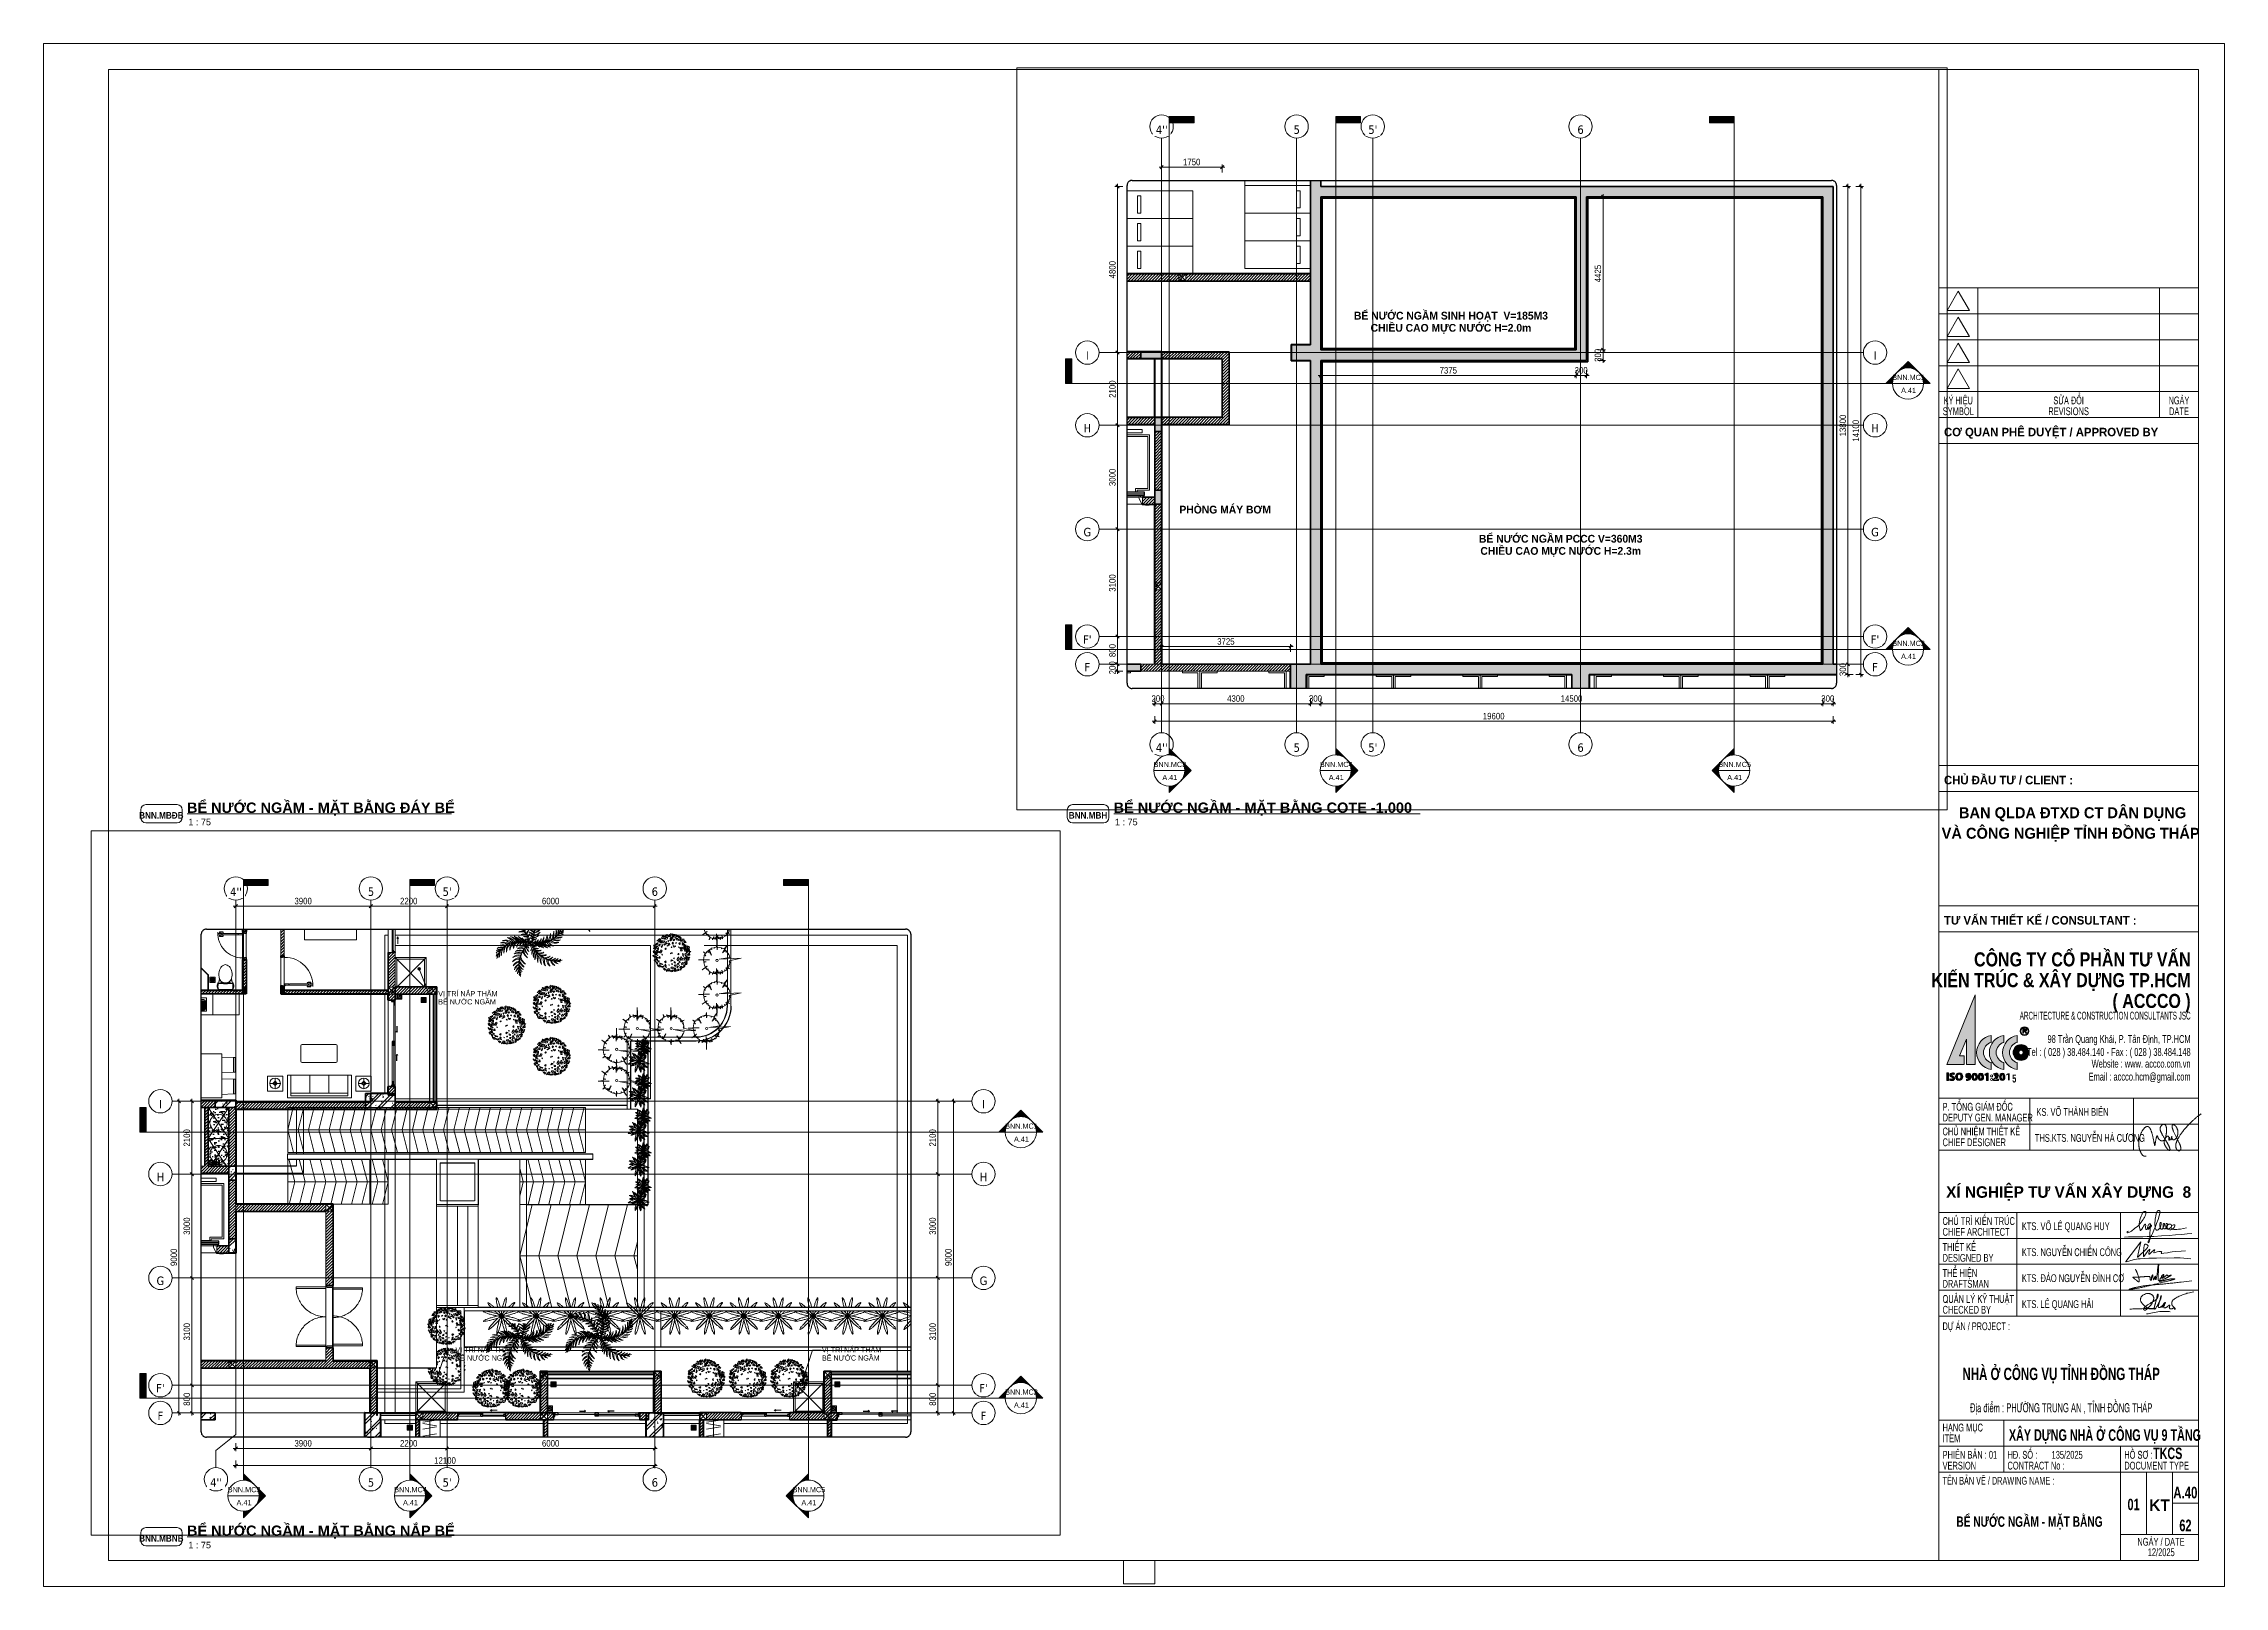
# Paper-space layout 'Layout1' of a CAD drawing. Header units: millimetres. Extents: x -416 to 424, y -1 to 593.
# The model-space entities are those that its viewports show. They can reach past a viewport. Long polylines and large blocks are cut down to what shows.
import ezdxf

# ---------------------------------------------------------------- set-up
doc = ezdxf.new("R2010")
doc.units = ezdxf.units.MM
for name, pattern in [('Alignement de la ligne', [6.35, 3.175, -3.175]), ('Dash', [6, 3, -3]), ('Dash - Tight', [4.5, 3, -1.5]), ('Dash Dot 3_16_', [7.9375, 4.7625, -1.5875, 0, -1.5875]), ('Grid Line', [22.225, 12.7, -3.175, 3.175, -3.175]), ('Hidden', [7.14375, 4.7625, -2.38125]), ('IMPORT-CENTER _3_', [10.16, 6.35, -1.27, 1.27, -1.27])]:
    doc.linetypes.add(name, pattern=pattern)
for name, color, linetype, lineweight in [('0-2', 10, 'Continuous', 5), ('0-3', 250, 'Continuous', 18), ('A-ANNO-DIMS', 211, 'Continuous', 9), ('A-ANNO-DIMS-75', 211, 'Continuous', 9), ('A-CLNG', 13, 'Continuous', 18), ('A-CLNG-PATT-1', 13, 'Continuous', 25), ('A-DETL-GENF-1', 9, 'Continuous', 18), ('A-DETL-GENF-2', 92, 'Dash - Tight', 18), ('A-DETL-GENF-3', 92, 'Hidden', 25), ('A-DETL-GENF-4', 250, 'Continuous', 18), ('A-DETL-MEDM', 33, 'Continuous', 35), ('A-DETL-THIN', 151, 'Continuous', 18), ('A-DOOR', 31, 'Continuous', 18), ('A-DOOR-1', 31, 'Continuous', 25), ('A-DOOR-2', 250, 'Continuous', 18), ('A-DOOR-3', 10, 'Continuous', 25), ('A-DOOR-FRAM', 31, 'Continuous', 25), ('A-DOOR-HDLN', 31, 'Dash', 25), ('A-FLOR', 192, 'Continuous', 18), ('A-FLOR-1', 250, 'Continuous', 18), ('A-FLOR-HRAL', 11, 'Continuous', 18), ('A-FLOR-HRAL-1', 250, 'Continuous', 18), ('A-FLOR-HRAL-2', 10, 'Continuous', 25), ('A-FLOR-HRAL-3', 11, 'Continuous', 25), ('A-GLAZ', 151, 'Continuous', 18), ('A-GLAZ-1', 151, 'Continuous', 25), ('A-GLAZ-CURT-1', 250, 'Continuous', 18), ('A-GLAZ-CURT-2', 10, 'Continuous', 25), ('A-WALL', 113, 'Continuous', 18), ('A-WALL-1', 113, 'Continuous', 35), ('A-WALL-2', 7, 'Continuous', 35), ('A-WALL-3', 250, 'Continuous', 18), ('A-WALL-PATT-1', 111, 'Continuous', 18), ('A-WALL-PATT-2', 9, 'Continuous', 18), ('A-WALL-PATT-3', 250, 'Continuous', 18), ('C-PRKG', 70, 'Continuous', 18), ('G-ANNO-SYMB', 111, 'Continuous', 9), ('G-ANNO-SYMB-1', 111, 'Dash Dot 3_16_', 18), ('G-ANNO-TEXT-1', 90, 'Continuous', 9), ('G-ANNO-TEXT-2', 7, 'Continuous', 9), ('G-ANNO-TTLB', 6, 'Continuous', 9), ('G-IMPT', 8, 'Continuous', 18), ('G-IMPT-1', 8, 'Continuous', 25), ('G-IMPT-2', 8, 'IMPORT-CENTER _3_', 18), ('G-IMPT-3', 9, 'Alignement de la ligne', 18), ('G-IMPT-4', 7, 'Continuous', 18), ('I-FURN', 30, 'Continuous', 18), ('I-FURN-1', 250, 'Continuous', 18), ('I-FURN-2', 253, 'Continuous', 18), ('I-WALL-1', 2, 'Continuous', 35), ('I-WALL-2', 7, 'Continuous', 35), ('I-WALL-3', 250, 'Continuous', 18), ('L-PLNT', 71, 'Continuous', 18), ('L-PLNT-1', 253, 'Continuous', 18), ('M-EQPM', 50, 'Continuous', 18), ('M-EQPM-1', 250, 'Continuous', 18), ('M-EQPM-2', 9, 'Alignement de la ligne', 18), ('P-SANR-FIXT-1', 250, 'Continuous', 18), ('P-SANR-FIXT-2', 253, 'Continuous', 18), ('S-COLS', 52, 'Continuous', 18), ('S-COLS-1', 9, 'Continuous', 18), ('S-COLS-2', 7, 'Continuous', 35), ('S-COLS-3', 52, 'Dash', 18), ('S-COLS-4', 52, 'Continuous', 35), ('S-COLS-5', 250, 'Continuous', 18), ('S-COLS-HDLN', 52, 'Dash', 18), ('S-COLS-HDLN-1', 250, 'Dash', 18), ('S-GRID', 1, 'Continuous', 9), ('S-GRID-1', 1, 'Grid Line', 9), ('S-GRID-IDEN', 1, 'Continuous', 9), ('S-STRS', 31, 'Continuous', 18)]:
    doc.layers.add(name, color=color, linetype=linetype, lineweight=lineweight)
doc.layers.add('G-ANNO-NPLT', color=191, linetype='Continuous', plot=False)
doc.styles.add('Arial', font='arial.ttf', dxfattribs={"height": 0.0225})
doc.styles.add('Arial_1', font='arial.ttf', dxfattribs={"height": 0.018})
doc.styles.add('Arial_2', font='arial.ttf', dxfattribs={"height": 150})
doc.styles.add('Arial_3', font='arial.ttf', dxfattribs={"width": 0.95, "height": 150})
doc.styles.add('Arial_4', font='arial.ttf', dxfattribs={"height": 2.5})
doc.styles.add('Arial_B', font='arialbd.ttf', dxfattribs={"width": 0.95, "height": 225})
doc.styles.add('Arial_B_1', font='arialbd.ttf', dxfattribs={"width": 0.7, "height": 4})
doc.styles.add('Arial_B_2', font='arialbd.ttf', dxfattribs={"width": 0.7, "height": 4.5})
doc.styles.add('Arial_B_3', font='arialbd.ttf', dxfattribs={"height": 4})
doc.styles.add('Arial_B_4', font='arialbd.ttf', dxfattribs={"width": 0.9, "height": 2.5})
doc.styles.add('Tahoma_B', font='tahomabd.ttf', dxfattribs={"height": 243.75})
doc.styles.add('UTM Avo', font='', dxfattribs={"width": 0.9, "height": 187.5})
doc.styles.add('VNI-Avo_B', font='', dxfattribs={"height": 851.193385})
doc.styles.add('VNI-Avo_B_1', font='', dxfattribs={"width": 0.7, "height": 851.193385})
doc.styles.add('VNI-Avo_B_2', font='', dxfattribs={"height": 627.256615})
doc.styles.add('VNI-Avo_B_3', font='', dxfattribs={"width": 0.85, "height": 1041.119611})
doc.styles.add('VNI-Avo_B_4', font='', dxfattribs={"width": 0.7, "height": 911.490203})
doc.styles.add('VNI-Avo_B_5', font='', dxfattribs={"height": 808.633715})
doc.styles.add('VNI-Avo_B_6', font='', dxfattribs={"width": 0.7, "height": 4.5})
doc.styles.add('VNI-Helve-Condense', font='', dxfattribs={"width": 0.57, "height": 575.072475})
doc.styles.add('VNI-Helve-Condense_1', font='', dxfattribs={"width": 0.7, "height": 575.072475})
doc.styles.add('VNI-Helve-Condense_2', font='', dxfattribs={"width": 0.75, "height": 575.072475})
doc.styles.add('VNI-Helve-Condense_3', font='', dxfattribs={"width": 0.7, "height": 670.917887})
doc.styles.add('VNI-Lithos_B', font='', dxfattribs={"width": 0.7, "height": 2.376})
doc.styles.get('UTM Avo').set_extended_font_data('UTM Avo')
doc.styles.get('VNI-Avo_B').set_extended_font_data('VNI-Avo', bold=True)
doc.styles.get('VNI-Avo_B_1').set_extended_font_data('VNI-Avo', bold=True)
doc.styles.get('VNI-Avo_B_2').set_extended_font_data('VNI-Avo', bold=True)
doc.styles.get('VNI-Avo_B_3').set_extended_font_data('VNI-Avo', bold=True)
doc.styles.get('VNI-Avo_B_4').set_extended_font_data('VNI-Avo', bold=True)
doc.styles.get('VNI-Avo_B_5').set_extended_font_data('VNI-Avo', bold=True)
doc.styles.get('VNI-Avo_B_6').set_extended_font_data('VNI-Avo', bold=True)
doc.styles.get('VNI-Helve-Condense').set_extended_font_data('VNI-Helve-Condense')
doc.styles.get('VNI-Helve-Condense_1').set_extended_font_data('VNI-Helve-Condense')
doc.styles.get('VNI-Helve-Condense_2').set_extended_font_data('VNI-Helve-Condense')
doc.styles.get('VNI-Helve-Condense_3').set_extended_font_data('VNI-Helve-Condense')
doc.styles.get('VNI-Lithos_B').set_extended_font_data('VNI-Lithos', bold=True)
doc.dimstyles.new('1_Dim_chi_tiet_2_5', dxfattribs={"dimscale": 304.8, "dimtxt": 187.368928, "dimasz": 0.295276, "dimexe": 0.246063, "dimexo": 0.0625, "dimgap": 0.024606, "dimtad": 1, "dimdec": 0, "dimrnd": 5, "dimzin": 0, "dimdsep": 46, "dimtxsty": 'UTM Avo', "dimblk1": 'OBLIQUE', "dimblk2": 'OBLIQUE', "dimsah": 1, "dimcen": 0.09, "dimdle": 0.246063, "dimazin": 0, "dimtfac": 1, "dimtdec": 4, "dimtix": 1, "dimtmove": 0, "dimatfit": 3, "dimfxl": 0.492126, "dimfxlon": 1, "dimtvp": 1, "dimtolj": 1, "dimtzin": 0, "dimarcsym": 2})
pattern_1 = [(50, (0, 0), (546.5526, -47.8174), [57.15, -628.65]), (355, (0, 0), (-105.7283, 573.17), [45.72, -502.92]), (100.451, (45.55, -4), (440.8275, 525.35), [48.57, -534.27]), (46.184, (0, 152.4), (813.2367, -126.1284), [85.725, -942.975]), (96.636, (67.8, 141.9), (712.2074, 742.283), [72.855, -801.405]), (351.184, (0, 152.4), (712.215, 742.276), [68.58, -754.38]), (21, (76.2, 114.3), (454.8433, -306.796), [57.15, -628.65]), (326, (76.2, 114.3), (185.4063, 552.5638), [45.72, -502.92]), (71.451, (114.1, 88.73), (640.2512, 245.764), [48.57, -534.27]), (37.5, (0, 0), (9.26637, 253.66504), [25.146, -471.678, 25.146, -485.394, -504.825]), (37.5, (0, 0), (9.26637, 253.66504), [-1007.364, 25.146, -479.679]), (7.5, (0, 0), (200.4594, 300.5414), [25.146, -265.938, 25.146, -460.248, -192.405]), (7.5, (0, 0), (200.4594, 300.5414), [-776.478, 25.146, -167.259]), (327.5, (-169.93, 0), (406.77284, -17.18643), [25.146, -165.354, 25.146, -569.214, -788.67]), (327.5, (-169.93, 0), (406.77284, -17.18643), [-784.86, 25.146, -763.524]), (317.5, (-246.13, 0), (444.388, 76.2803), [25.146, -222.504, 25.146, -369.57, -560.07]), (317.5, (-246.13, 0), (444.388, 76.2803), [-642.366, 25.146, -534.924])]
pattern_2 = [(45, (0, 0), (-188.5854, 188.5854), []), (45, (0, 285.75), (-188.5854, 188.5854), [])]
pattern_3 = [(45, (29564.57, 0), (-42.426407, 42.426407), [])]
pattern_4 = [(0, (29564.57, 0), (304.8, 76.2), [25.146, -203.454, 25.146, -203.454, -1219.2]), (0, (29564.57, 0), (304.8, 76.2), [-457.2, 25.146, -432.054, 25.146, -203.454, -533.4]), (0, (29564.57, 0), (304.8, 76.2), [-1143, 25.146, -127.254, 25.146, -355.854]), (120, (29678.87, 38.1), (-218.391136, 225.86454), [25.146, -203.454, 25.146, -203.454, -1219.2]), (120, (29678.87, 38.1), (-218.391136, 225.86454), [-457.2, 25.146, -432.054, 25.146, -203.454, -533.4]), (120, (29678.87, 38.1), (-218.391136, 225.86454), [-1143, 25.146, -127.254, 25.146, -355.854]), (240, (29716.97, 190.5), (-86.408864, -302.06454), [25.146, -203.454, 25.146, -203.454, -1219.2]), (240, (29716.97, 190.5), (-86.408864, -302.06454), [-457.2, 25.146, -432.054, 25.146, -203.454, -533.4]), (240, (29716.97, 190.5), (-86.408864, -302.06454), [-1143, 25.146, -127.254, 25.146, -355.854])]
pattern_5 = [(63.435, (31354.83, 104.33), (-0.0014, 1524.001), [532.463, -2875.304]), (63.435, (29830.83, 104.33), (-0.0014, 1524.001), [532.463, -2875.304]), (63.435, (32084.4, 398.8), (-0.0014, 1524.001), [532.463, -2875.304]), (63.435, (30560.4, 398.8), (-0.0014, 1524.001), [532.463, -2875.304]), (63.435, (31973.96, 294.83), (-0.0014, 1524.001), [532.463, -2875.304]), (63.435, (30449.96, 294.83), (-0.0014, 1524.001), [532.463, -2875.304]), (63.435, (31861.4, 890.1), (-0.0014, 1524.001), [258.802, -3148.965]), (63.435, (30337.4, 890.1), (-0.0014, 1524.001), [258.802, -3148.965]), (63.435, (31787.8, 797.95), (-0.0014, 1524.001), [532.463, -2875.304]), (63.435, (30263.8, 797.95), (-0.0014, 1524.001), [532.463, -2875.304]), (63.435, (31800.8, 864.1), (-0.0014, 1524.001), [532.463, -2875.304]), (63.435, (30276.8, 864.1), (-0.0014, 1524.001), [532.463, -2875.304]), (63.435, (31185.9, 573.94), (-0.0014, 1524.001), [532.463, -2875.304]), (63.435, (29661.9, 573.94), (-0.0014, 1524.001), [532.463, -2875.304]), (63.435, (31198.9, 651.9), (-0.0014, 1524.001), [532.463, -2875.304]), (63.435, (29674.9, 651.9), (-0.0014, 1524.001), [532.463, -2875.304]), (63.435, (31202.4, 708.1), (-0.0014, 1524.001), [532.463, -2875.304]), (63.435, (29678.4, 708.1), (-0.0014, 1524.001), [532.463, -2875.304])]
pattern_6 = [(50, (29564.57, 0), (546.5526, -47.8174), [57.15, -628.65]), (355, (29564.57, 0), (-105.7283, 573.17), [45.72, -502.92]), (100.451, (29610.1, -4), (440.8275, 525.35), [48.57, -534.27]), (46.184, (29564.6, 152.4), (813.2367, -126.1284), [85.725, -942.975]), (96.636, (29632.34, 141.9), (712.2074, 742.2826), [72.855, -801.405]), (351.184, (29564.6, 152.4), (712.215, 742.276), [68.58, -754.38]), (21, (29640.77, 114.3), (454.8433, -306.796), [57.15, -628.65]), (326, (29640.77, 114.3), (185.4063, 552.5638), [45.72, -502.92]), (71.451, (29678.7, 88.73), (640.2512, 245.764), [48.57, -534.27]), (37.5, (29564.57, 0), (9.26637, 253.66504), [5.029, -491.795, 5.029, -505.511, -504.825]), (37.5, (29564.57, 0), (9.26637, 253.66504), [-1007.364, 5.029, -499.796]), (7.5, (29564.57, 0), (200.4594, 300.5414), [5.029, -286.055, 5.029, -480.365, -192.405]), (7.5, (29564.57, 0), (200.4594, 300.5414), [-776.478, 5.029, -187.376]), (327.5, (29394.64, 0), (406.77284, -17.18643), [5.029, -185.471, 5.029, -589.331, -788.67]), (327.5, (29394.64, 0), (406.77284, -17.18643), [-784.86, 5.029, -783.641]), (317.5, (29318.44, 0), (444.3881, 76.2803), [5.029, -242.621, 5.029, -389.687, -560.07]), (317.5, (29318.44, 0), (444.3881, 76.2803), [-642.366, 5.029, -555.041]), (45, (29564.57, 0), (-188.5854, 188.5854), []), (45, (29564.57, 285.75), (-188.5854, 188.5854), [])]
pattern_7 = [(45, (0, 0), (-42.426407, 42.426407), [])]
pattern_8 = [(45, (0, 0), (-39.774756, 39.774756), [])]
pattern_9 = [(0, (0, 0), (304.8, 76.2), [25.146, -203.454, 25.146, -203.454, -1219.2]), (0, (0, 0), (304.8, 76.2), [-457.2, 25.146, -432.054, 25.146, -203.454, -533.4]), (0, (0, 0), (304.8, 76.2), [-1143, 25.146, -127.254, 25.146, -355.854]), (120, (114.3, 38.1), (-218.391136, 225.86454), [25.146, -203.454, 25.146, -203.454, -1219.2]), (120, (114.3, 38.1), (-218.391136, 225.86454), [-457.2, 25.146, -432.054, 25.146, -203.454, -533.4]), (120, (114.3, 38.1), (-218.391136, 225.86454), [-1143, 25.146, -127.254, 25.146, -355.854]), (240, (152.4, 190.5), (-86.408864, -302.06454), [25.146, -203.454, 25.146, -203.454, -1219.2]), (240, (152.4, 190.5), (-86.408864, -302.06454), [-457.2, 25.146, -432.054, 25.146, -203.454, -533.4]), (240, (152.4, 190.5), (-86.408864, -302.06454), [-1143, 25.146, -127.254, 25.146, -355.854])]
pattern_10 = [(45, (59240.78, 0), (-42.426407, 42.426407), [])]
pattern_11 = [(45, (59240.78, 0), (-39.774756, 39.774756), [])]
pattern_12 = [(50, (59240.8, 0), (546.5526, -47.8174), [57.15, -628.65]), (355, (59240.8, 0), (-105.7283, 573.17), [45.72, -502.92]), (100.451, (59286.33, -4), (440.8275, 525.35), [48.57, -534.27]), (46.184, (59240.8, 152.4), (813.2367, -126.1284), [85.725, -942.975]), (96.636, (59308.55, 141.9), (712.2074, 742.2826), [72.855, -801.405]), (351.184, (59240.8, 152.4), (712.215, 742.276), [68.58, -754.38]), (21, (59317, 114.3), (454.8433, -306.796), [57.15, -628.65]), (326, (59317, 114.3), (185.4063, 552.5638), [45.72, -502.92]), (71.451, (59354.9, 88.73), (640.2512, 245.764), [48.57, -534.27]), (37.5, (59240.78, 0), (9.26637, 253.66504), [5.029, -491.795, 5.029, -505.511, -504.825]), (37.5, (59240.78, 0), (9.26637, 253.66504), [-1007.364, 5.029, -499.796]), (7.5, (59240.78, 0), (200.4594, 300.5414), [5.029, -286.055, 5.029, -480.365, -192.405]), (7.5, (59240.78, 0), (200.4594, 300.5414), [-776.478, 5.029, -187.376]), (327.5, (59070.85, 0), (406.77284, -17.18643), [5.029, -185.471, 5.029, -589.331, -788.67]), (327.5, (59070.85, 0), (406.77284, -17.18643), [-784.86, 5.029, -783.641]), (317.5, (58994.65, 0), (444.388, 76.2803), [5.029, -242.621, 5.029, -389.687, -560.07]), (317.5, (58994.65, 0), (444.388, 76.2803), [-642.366, 5.029, -555.041]), (45, (59240.78, 0), (-188.5854, 188.5854), []), (45, (59240.78, 285.75), (-188.5854, 188.5854), [])]

psp = doc.layouts.get("Layout1")

# ---------------------------------------------------------------- texts
at = {"layer": 'G-ANNO-TTLB', "line_spacing_factor": 0.936439}
for s, insert, char_height, width, attachment_point, style in [('\\pt11.43,22.86,34.29,45.72,57.15,68.58,80.01,91.44,102.87,114.3,125.73,137.16,148.59,160.02,171.45,182.88,194.31,205.74,217.17,228.6,240.03,251.46,262.89,274.32,285.75,297.18,308.61,320.04,331.47,342.9,354.33,365.76;BNN.MBĐB', (-370.65, 295.87), 2.5, 17.208, 5, 'Arial_B_4'), ('\\pt12.7,25.4,38.1,50.8,63.5,76.2,88.9,101.6,114.3,127,139.7,152.4,165.1,177.8,190.5,203.2,215.9,228.6,241.3,254,266.7,279.4,292.1,304.8,317.5,330.2,342.9,355.6,368.3,381,393.7,406.4;BỂ NƯỚC NGẦM - MẶT BẰNG ĐÁY BỂ', (-360.78, 298.29), 4, 103.39, 4, 'Arial_B_3'), ('\\pt12.7,25.4,38.1,50.8,63.5,76.2,88.9,101.6,114.3,127,139.7,152.4,165.1,177.8,190.5,203.2,215.9,228.6,241.3,254,266.7,279.4,292.1,304.8,317.5,330.2,342.9,355.6,368.3,381,393.7,406.4;1 : 75', (-360.27, 293.28), 2.5, 8.8, 4, 'Arial_4'), ('\\pt11.43,22.86,34.29,45.72,57.15,68.58,80.01,91.44,102.87,114.3,125.73,137.16,148.59,160.02,171.45,182.88,194.31,205.74,217.17,228.6,240.03,251.46,262.89,274.32,285.75,297.18,308.61,320.04,331.47,342.9,354.33,365.76;BNN.MBH', (-13.72, 295.87), 2.5, 14.94, 5, 'Arial_B_4'), ('\\pt12.7,25.4,38.1,50.8,63.5,76.2,88.9,101.6,114.3,127,139.7,152.4,165.1,177.8,190.5,203.2,215.9,228.6,241.3,254,266.7,279.4,292.1,304.8,317.5,330.2,342.9,355.6,368.3,381,393.7,406.4;BỂ NƯỚC NGẦM - MẶT BẰNG COTE -1.000', (-3.85, 298.29), 4, 115.29, 4, 'Arial_B_3'), ('\\pt12.7,25.4,38.1,50.8,63.5,76.2,88.9,101.6,114.3,127,139.7,152.4,165.1,177.8,190.5,203.2,215.9,228.6,241.3,254,266.7,279.4,292.1,304.8,317.5,330.2,342.9,355.6,368.3,381,393.7,406.4;1 : 75', (-3.34, 293.28), 2.5, 8.8, 4, 'Arial_4'), ('\\pt0.35001,0.70002,1.04999,1.4,1.75001,2.10002,2.44998,2.79999,3.15,3.50001,3.85002,4.19999,4.55,4.90001,5.25002,5.59998,5.94999,6.3,6.65001,7.00002,7.34999,7.7,8.05001,8.40002,8.74998,9.09999,9.45,9.80001,10.15002,10.49999,10.85,11.20001;A.40', (408.96, 35.08), 4.5, 9.31, 5, 'Arial_B_2'), ('\\pt0.35,0.7,1.05,1.4,1.75,2.1,2.45,2.8,3.15,3.5,3.85,4.2,4.55,4.9,5.25,5.6,5.95,6.3,6.65,7,7.35,7.7,8.05,8.4,8.75,9.1,9.45,9.8,10.15,10.5,10.85,11.2;BỂ NƯỚC NGẦM - MẶT BẰNG', (348.93, 23.41), 4, 56.441, 5, 'Arial_B_1'), ('\\pt11.43,22.86,34.29,45.72,57.15,68.58,80.01,91.44,102.87,114.3,125.73,137.16,148.59,160.02,171.45,182.88,194.31,205.74,217.17,228.6,240.03,251.46,262.89,274.32,285.75,297.18,308.61,320.04,331.47,342.9,354.33,365.76;BNN.MBNB', (-370.65, 17.47), 2.5, 17.208, 5, 'Arial_B_4'), ('\\pt12.7,25.4,38.1,50.8,63.5,76.2,88.9,101.6,114.3,127,139.7,152.4,165.1,177.8,190.5,203.2,215.9,228.6,241.3,254,266.7,279.4,292.1,304.8,317.5,330.2,342.9,355.6,368.3,381,393.7,406.4;BỂ NƯỚC NGẦM - MẶT BẰNG NẮP BỂ', (-360.78, 19.9), 4, 103.32, 4, 'Arial_B_3'), ('\\pt12.7,25.4,38.1,50.8,63.5,76.2,88.9,101.6,114.3,127,139.7,152.4,165.1,177.8,190.5,203.2,215.9,228.6,241.3,254,266.7,279.4,292.1,304.8,317.5,330.2,342.9,355.6,368.3,381,393.7,406.4;1 : 75', (-360.27, 14.88), 2.5, 8.8, 4, 'Arial_4')]:
    psp.add_mtext(s, dxfattribs=dict(at, insert=insert, char_height=char_height, width=width, attachment_point=attachment_point, style=style))

msp = doc.modelspace()

# ---------------------------------------------------------------- texts
at = {"layer": 'G-ANNO-SYMB', "char_height": 150, "attachment_point": 5, "line_spacing_factor": 0.936439, "style": 'Arial_2'}
for s, insert, width in [('\\pt952.5,1905,2857.5,3810,4762.5,5715,6667.5,7620,8572.5,9525,10477.5,11430,12382.5,13335,14287.5,15240,16192.5,17145,18097.5,19050,20002.5,20955,21907.5,22860,23812.5,24765,25717.5,26670,27622.5,28575,29527.5,30480;BNN.MC1', (99996, 52818.4), 962.25), ('\\pt952.5,1905,2857.5,3810,4762.5,5715,6667.5,7620,8572.5,9525,10477.5,11430,12382.5,13335,14287.5,15240,16192.5,17145,18097.5,19050,20002.5,20955,21907.5,22860,23812.5,24765,25717.5,26670,27622.5,28575,29527.5,30480;BNN.MC1', (130788.7, 52818.4), 962.25), ('\\pt952.5,1905,2857.5,3810,4762.5,5715,6667.5,7620,8572.5,9525,10477.5,11430,12382.5,13335,14287.5,15240,16192.5,17145,18097.5,19050,20002.5,20955,21907.5,22860,23812.5,24765,25717.5,26670,27622.5,28575,29527.5,30480;A.41', (99995.7, 52444.2), 446.25), ('\\pt952.5,1905,2857.5,3810,4762.5,5715,6667.5,7620,8572.5,9525,10477.5,11430,12382.5,13335,14287.5,15240,16192.5,17145,18097.5,19050,20002.5,20955,21907.5,22860,23812.5,24765,25717.5,26670,27622.5,28575,29527.5,30480;A.41', (130788.3, 52444.2), 446.25), ('\\pt952.5,1905,2857.5,3810,4762.5,5715,6667.5,7620,8572.5,9525,10477.5,11430,12382.5,13335,14287.5,15240,16192.5,17145,18097.5,19050,20002.5,20955,21907.5,22860,23812.5,24765,25717.5,26670,27622.5,28575,29527.5,30480;BNN.MC2', (99996, 45138.4), 962.25), ('\\pt952.5,1905,2857.5,3810,4762.5,5715,6667.5,7620,8572.5,9525,10477.5,11430,12382.5,13335,14287.5,15240,16192.5,17145,18097.5,19050,20002.5,20955,21907.5,22860,23812.5,24765,25717.5,26670,27622.5,28575,29527.5,30480;BNN.MC2', (130788.7, 45138.4), 962.25), ('\\pt952.5,1905,2857.5,3810,4762.5,5715,6667.5,7620,8572.5,9525,10477.5,11430,12382.5,13335,14287.5,15240,16192.5,17145,18097.5,19050,20002.5,20955,21907.5,22860,23812.5,24765,25717.5,26670,27622.5,28575,29527.5,30480;A.41', (99995.7, 44764.2), 446.25), ('\\pt952.5,1905,2857.5,3810,4762.5,5715,6667.5,7620,8572.5,9525,10477.5,11430,12382.5,13335,14287.5,15240,16192.5,17145,18097.5,19050,20002.5,20955,21907.5,22860,23812.5,24765,25717.5,26670,27622.5,28575,29527.5,30480;A.41', (130788.3, 44764.2), 446.25), ('\\pt952.5,1905,2857.5,3810,4762.5,5715,6667.5,7620,8572.5,9525,10477.5,11430,12382.5,13335,14287.5,15240,16192.5,17145,18097.5,19050,20002.5,20955,21907.5,22860,23812.5,24765,25717.5,26670,27622.5,28575,29527.5,30480;BNN.MC3', (108331.3, 42321.1), 962.25), ('\\pt952.5,1905,2857.5,3810,4762.5,5715,6667.5,7620,8572.5,9525,10477.5,11430,12382.5,13335,14287.5,15240,16192.5,17145,18097.5,19050,20002.5,20955,21907.5,22860,23812.5,24765,25717.5,26670,27622.5,28575,29527.5,30480;BNN.MC4', (113138.8, 42321.1), 962.25), ('\\pt952.5,1905,2857.5,3810,4762.5,5715,6667.5,7620,8572.5,9525,10477.5,11430,12382.5,13335,14287.5,15240,16192.5,17145,18097.5,19050,20002.5,20955,21907.5,22860,23812.5,24765,25717.5,26670,27622.5,28575,29527.5,30480;BNN.MC5', (124648.8, 42321.1), 962.25), ('\\pt952.5,1905,2857.5,3810,4762.5,5715,6667.5,7620,8572.5,9525,10477.5,11430,12382.5,13335,14287.5,15240,16192.5,17145,18097.5,19050,20002.5,20955,21907.5,22860,23812.5,24765,25717.5,26670,27622.5,28575,29527.5,30480;A.41', (108331, 41946.9), 446.25), ('\\pt952.5,1905,2857.5,3810,4762.5,5715,6667.5,7620,8572.5,9525,10477.5,11430,12382.5,13335,14287.5,15240,16192.5,17145,18097.5,19050,20002.5,20955,21907.5,22860,23812.5,24765,25717.5,26670,27622.5,28575,29527.5,30480;A.41', (113138.5, 41946.9), 446.25), ('\\pt952.5,1905,2857.5,3810,4762.5,5715,6667.5,7620,8572.5,9525,10477.5,11430,12382.5,13335,14287.5,15240,16192.5,17145,18097.5,19050,20002.5,20955,21907.5,22860,23812.5,24765,25717.5,26670,27622.5,28575,29527.5,30480;A.41', (124648.4, 41946.9), 446.25), ('\\pt952.5,1905,2857.5,3810,4762.5,5715,6667.5,7620,8572.5,9525,10477.5,11430,12382.5,13335,14287.5,15240,16192.5,17145,18097.5,19050,20002.5,20955,21907.5,22860,23812.5,24765,25717.5,26670,27622.5,28575,29527.5,30480;BNN.MC3', (78655.1, 41641.7), 962.25), ('\\pt952.5,1905,2857.5,3810,4762.5,5715,6667.5,7620,8572.5,9525,10477.5,11430,12382.5,13335,14287.5,15240,16192.5,17145,18097.5,19050,20002.5,20955,21907.5,22860,23812.5,24765,25717.5,26670,27622.5,28575,29527.5,30480;BNN.MC4', (83462.6, 41641.7), 962.25), ('\\pt952.5,1905,2857.5,3810,4762.5,5715,6667.5,7620,8572.5,9525,10477.5,11430,12382.5,13335,14287.5,15240,16192.5,17145,18097.5,19050,20002.5,20955,21907.5,22860,23812.5,24765,25717.5,26670,27622.5,28575,29527.5,30480;BNN.MC5', (94972.6, 41641.7), 962.25), ('\\pt952.5,1905,2857.5,3810,4762.5,5715,6667.5,7620,8572.5,9525,10477.5,11430,12382.5,13335,14287.5,15240,16192.5,17145,18097.5,19050,20002.5,20955,21907.5,22860,23812.5,24765,25717.5,26670,27622.5,28575,29527.5,30480;A.41', (78654.8, 41267.5), 446.25), ('\\pt952.5,1905,2857.5,3810,4762.5,5715,6667.5,7620,8572.5,9525,10477.5,11430,12382.5,13335,14287.5,15240,16192.5,17145,18097.5,19050,20002.5,20955,21907.5,22860,23812.5,24765,25717.5,26670,27622.5,28575,29527.5,30480;A.41', (83462.2, 41267.5), 446.25), ('\\pt952.5,1905,2857.5,3810,4762.5,5715,6667.5,7620,8572.5,9525,10477.5,11430,12382.5,13335,14287.5,15240,16192.5,17145,18097.5,19050,20002.5,20955,21907.5,22860,23812.5,24765,25717.5,26670,27622.5,28575,29527.5,30480;A.41', (94972.2, 41267.5), 446.25)]:
    msp.add_mtext(s, dxfattribs=dict(at, insert=insert, width=width))
at = {"layer": 'G-ANNO-TEXT-2', "line_spacing_factor": 0.936439}
for s, insert, char_height, width, attachment_point, style in [('\\pt904.875,1809.75,2714.625,3619.5,4524.375,5429.25,6334.125,7239,8143.875,9048.75,9953.625,10858.5,11763.375,12668.25,13573.125,14478,15382.875,16287.75,17192.625,18097.5,19002.375,19907.25,20812.125,21717,22621.875,23526.75,24431.625,25336.5,26241.375,27146.25,28051.125,28956;VỊ TRÍ NẮP THĂM\\PBỂ NƯỚC NGẦM', (113938.9, 56718.6), 150, 1699.754, 1, 'Arial_3'), ('\\pt855,1710,2565,3420,4275,5130,5985,6840,7695,8550,9405,10260,11115,11970,12825,13680,14535,15390,16245,17100,17955,18810,19665,20520,21375,22230,23085,23940,24795,25650,26505,27360;BỂ NƯỚC NGẦM SINH HOẠT  V=185M3\\PCHIỀU CAO MỰC NƯỚC H=2.0m', (86776, 54398), 225, 5759.137, 5, 'Arial_B'), ('\\pt855,1710,2565,3420,4275,5130,5985,6840,7695,8550,9405,10260,11115,11970,12825,13680,14535,15390,16245,17100,17955,18810,19665,20520,21375,22230,23085,23940,24795,25650,26505,27360;PHÒNG MÁY BƠM', (80252.2, 49000.8), 225, 2703.631, 5, 'Arial_B'), ('\\pt855,1710,2565,3420,4275,5130,5985,6840,7695,8550,9405,10260,11115,11970,12825,13680,14535,15390,16245,17100,17955,18810,19665,20520,21375,22230,23085,23940,24795,25650,26505,27360;BỂ NƯỚC NGẦM PCCC V=360M3\\PCHIỀU CAO MỰC NƯỚC H=2.3m', (89946.6, 47956.3), 225, 5127.863, 5, 'Arial_B'), ('\\pt904.875,1809.75,2714.625,3619.5,4524.375,5429.25,6334.125,7239,8143.875,9048.75,9953.625,10858.5,11763.375,12668.25,13573.125,14478,15382.875,16287.75,17192.625,18097.5,19002.375,19907.25,20812.125,21717,22621.875,23526.75,24431.625,25336.5,26241.375,27146.25,28051.125,28956;VỊ TRÍ NẮP THĂM\\PBỂ NƯỚC NGẦM', (114436.2, 46432.8), 150, 1699.754, 1, 'Arial_3'), ('\\pt904.875,1809.75,2714.625,3619.5,4524.375,5429.25,6334.125,7239,8143.875,9048.75,9953.625,10858.5,11763.375,12668.25,13573.125,14478,15382.875,16287.75,17192.625,18097.5,19002.375,19907.25,20812.125,21717,22621.875,23526.75,24431.625,25336.5,26241.375,27146.25,28051.125,28956;VỊ TRÍ NẮP THĂM\\PBỂ NƯỚC NGẦM', (125024.5, 46432.8), 150, 1699.754, 1, 'Arial_3')]:
    msp.add_mtext(s, dxfattribs=dict(at, insert=insert, char_height=char_height, width=width, attachment_point=attachment_point, style=style))

# ---------------------------------------------------------------- blocks, each defined once
blk = doc.blocks.new('NCV_TKCS_KHUNG TEN A1-251222 - NCV_TKCS_KHUNG TEN ACCCO-251222_dwg_LOGO ACCCO-2018i-3700845-BỂ NƯỚC NGẦM - MẶT BẰNG')
at = {"layer": 'G-IMPT'}
for points in [[(8.63, 25.98), (8.63, 4.83), (5.99, 4.83), (5.99, 12.53), (3.86, 7.48), (5.31, 7.48), (5.31, 4.83), (0, 4.83)], [(0, 2.26), (0.51, 2.26), (0.51, 0), (0, 0)]]:
    blk.add_hatch(color=256, dxfattribs=at).paths.add_polyline_path(points)
h = blk.add_hatch(color=256, dxfattribs=at)
edge = h.paths.add_edge_path()
edge.add_spline(control_points=[(13.5, 13.67), (13.08, 13.6), (12.29, 13.37), (11.22, 12.76), (10.33, 11.93), (9.64, 10.92), (9.2, 9.76), (9.04, 8.47), (9.2, 7.19), (9.64, 6.03), (10.33, 5.02), (11.22, 4.19), (12.29, 3.58), (13.08, 3.35), (13.5, 3.28)], knot_values=[0, 0, 0, 0, 0.083333, 0.166667, 0.25, 0.333333, 0.416667, 0.5, 0.583333, 0.666667, 0.75, 0.833333, 0.916667, 1, 1, 1, 1], degree=3, periodic=0)
edge.add_line((13.5, 11.55), (13.5, 11.56))
edge.add_line((13.5, 11.56), (13.5, 11.59))
edge.add_line((13.5, 11.59), (13.5, 11.64))
edge.add_line((13.5, 11.64), (13.5, 11.71))
edge.add_line((13.5, 11.71), (13.5, 11.79))
edge.add_line((13.5, 11.79), (13.5, 11.88))
edge.add_line((13.5, 11.88), (13.5, 11.99))
edge.add_line((13.5, 11.99), (13.5, 12.1))
edge.add_line((13.5, 12.1), (13.5, 12.22))
edge.add_line((13.5, 12.22), (13.5, 12.35))
edge.add_line((13.5, 12.35), (13.5, 12.48))
edge.add_line((13.5, 12.48), (13.5, 12.61))
edge.add_line((13.5, 12.61), (13.5, 12.74))
edge.add_line((13.5, 12.74), (13.5, 12.87))
edge.add_line((13.5, 12.87), (13.5, 13))
edge.add_line((13.5, 13), (13.5, 13.12))
edge.add_line((13.5, 13.12), (13.5, 13.24))
edge.add_line((13.5, 13.24), (13.5, 13.34))
edge.add_line((13.5, 13.34), (13.5, 13.43))
edge.add_line((13.5, 13.43), (13.5, 13.51))
edge.add_line((13.5, 13.51), (13.5, 13.58))
edge.add_line((13.5, 13.58), (13.5, 13.63))
edge.add_line((13.5, 13.63), (13.5, 13.66))
edge.add_line((13.5, 13.66), (13.5, 13.67))
edge = h.paths.add_edge_path()
edge.add_spline(control_points=[(11.17, 8.47), (11.17, 8.72), (11.22, 9.19), (11.53, 10.07), (12.1, 10.8), (12.85, 11.32), (13.28, 11.49), (13.5, 11.55)], knot_values=[0, 0, 0, 0, 0.166667, 0.333333, 0.666667, 0.833333, 1, 1, 1, 1], degree=3, periodic=0)
edge.add_spline(control_points=[(13.5, 5.4), (13.28, 5.46), (12.85, 5.63), (12.1, 6.15), (11.53, 6.88), (11.22, 7.75), (11.17, 8.23), (11.17, 8.47)], knot_values=[0, 0, 0, 0, 0.166667, 0.333333, 0.666667, 0.833333, 1, 1, 1, 1], degree=3, periodic=0)
edge = h.paths.add_edge_path()
edge.add_line((13.5, 3.28), (13.5, 3.29))
edge.add_line((13.5, 3.29), (13.5, 3.32))
edge.add_line((13.5, 3.32), (13.5, 3.37))
edge.add_line((13.5, 3.37), (13.5, 3.43))
edge.add_line((13.5, 3.43), (13.5, 3.51))
edge.add_line((13.5, 3.51), (13.5, 3.61))
edge.add_line((13.5, 3.61), (13.5, 3.71))
edge.add_line((13.5, 3.71), (13.5, 3.83))
edge.add_line((13.5, 3.83), (13.5, 3.95))
edge.add_line((13.5, 3.95), (13.5, 4.07))
edge.add_line((13.5, 4.07), (13.5, 4.2))
edge.add_line((13.5, 4.2), (13.5, 4.34))
edge.add_line((13.5, 4.34), (13.5, 4.47))
edge.add_line((13.5, 4.47), (13.5, 4.6))
edge.add_line((13.5, 4.6), (13.5, 4.73))
edge.add_line((13.5, 4.73), (13.5, 4.85))
edge.add_line((13.5, 4.85), (13.5, 4.96))
edge.add_line((13.5, 4.96), (13.5, 5.07))
edge.add_line((13.5, 5.07), (13.5, 5.16))
edge.add_line((13.5, 5.16), (13.5, 5.24))
edge.add_line((13.5, 5.24), (13.5, 5.31))
edge.add_line((13.5, 5.31), (13.5, 5.36))
edge.add_line((13.5, 5.36), (13.5, 5.39))
edge.add_line((13.5, 5.39), (13.5, 5.4))
h = blk.add_hatch(color=256, dxfattribs=at)
edge = h.paths.add_edge_path()
edge.add_spline(control_points=[(17.35, 13.67), (16.93, 13.6), (16.14, 13.37), (15.07, 12.76), (14.18, 11.93), (13.49, 10.92), (13.05, 9.76), (12.89, 8.47), (13.05, 7.19), (13.49, 6.03), (14.18, 5.02), (15.07, 4.19), (16.14, 3.58), (16.93, 3.35), (17.35, 3.28)], knot_values=[0, 0, 0, 0, 0.083333, 0.166667, 0.25, 0.333333, 0.416667, 0.5, 0.583333, 0.666667, 0.75, 0.833333, 0.916667, 1, 1, 1, 1], degree=3, periodic=0)
edge.add_line((17.35, 11.55), (17.35, 11.56))
edge.add_line((17.35, 11.56), (17.35, 11.59))
edge.add_line((17.35, 11.59), (17.35, 11.64))
edge.add_line((17.35, 11.64), (17.35, 11.71))
edge.add_line((17.35, 11.71), (17.35, 11.79))
edge.add_line((17.35, 11.79), (17.35, 11.88))
edge.add_line((17.35, 11.88), (17.35, 11.99))
edge.add_line((17.35, 11.99), (17.35, 12.1))
edge.add_line((17.35, 12.1), (17.35, 12.22))
edge.add_line((17.35, 12.22), (17.35, 12.35))
edge.add_line((17.35, 12.35), (17.35, 12.48))
edge.add_line((17.35, 12.48), (17.35, 12.61))
edge.add_line((17.35, 12.61), (17.35, 12.74))
edge.add_line((17.35, 12.74), (17.35, 12.87))
edge.add_line((17.35, 12.87), (17.35, 13))
edge.add_line((17.35, 13), (17.35, 13.12))
edge.add_line((17.35, 13.12), (17.35, 13.24))
edge.add_line((17.35, 13.24), (17.35, 13.34))
edge.add_line((17.35, 13.34), (17.35, 13.43))
edge.add_line((17.35, 13.43), (17.35, 13.51))
edge.add_line((17.35, 13.51), (17.35, 13.58))
edge.add_line((17.35, 13.58), (17.35, 13.63))
edge.add_line((17.35, 13.63), (17.35, 13.66))
edge.add_line((17.35, 13.66), (17.35, 13.67))
edge = h.paths.add_edge_path()
edge.add_spline(control_points=[(15.02, 8.47), (15.02, 8.72), (15.07, 9.19), (15.38, 10.07), (15.95, 10.8), (16.7, 11.32), (17.13, 11.49), (17.35, 11.55)], knot_values=[0, 0, 0, 0, 0.166667, 0.333333, 0.666667, 0.833333, 1, 1, 1, 1], degree=3, periodic=0)
edge.add_spline(control_points=[(17.35, 5.4), (17.13, 5.46), (16.7, 5.63), (15.95, 6.15), (15.38, 6.88), (15.07, 7.75), (15.02, 8.23), (15.02, 8.47)], knot_values=[0, 0, 0, 0, 0.166667, 0.333333, 0.666667, 0.833333, 1, 1, 1, 1], degree=3, periodic=0)
edge = h.paths.add_edge_path()
edge.add_line((17.35, 3.28), (17.35, 3.29))
edge.add_line((17.35, 3.29), (17.35, 3.32))
edge.add_line((17.35, 3.32), (17.35, 3.37))
edge.add_line((17.35, 3.37), (17.35, 3.43))
edge.add_line((17.35, 3.43), (17.35, 3.51))
edge.add_line((17.35, 3.51), (17.35, 3.61))
edge.add_line((17.35, 3.61), (17.35, 3.71))
edge.add_line((17.35, 3.71), (17.35, 3.83))
edge.add_line((17.35, 3.83), (17.35, 3.95))
edge.add_line((17.35, 3.95), (17.35, 4.07))
edge.add_line((17.35, 4.07), (17.35, 4.2))
edge.add_line((17.35, 4.2), (17.35, 4.34))
edge.add_line((17.35, 4.34), (17.35, 4.47))
edge.add_line((17.35, 4.47), (17.35, 4.6))
edge.add_line((17.35, 4.6), (17.35, 4.73))
edge.add_line((17.35, 4.73), (17.35, 4.85))
edge.add_line((17.35, 4.85), (17.35, 4.96))
edge.add_line((17.35, 4.96), (17.35, 5.07))
edge.add_line((17.35, 5.07), (17.35, 5.16))
edge.add_line((17.35, 5.16), (17.35, 5.24))
edge.add_line((17.35, 5.24), (17.35, 5.31))
edge.add_line((17.35, 5.31), (17.35, 5.36))
edge.add_line((17.35, 5.36), (17.35, 5.39))
edge.add_line((17.35, 5.39), (17.35, 5.4))
h = blk.add_hatch(color=256, dxfattribs=at)
edge = h.paths.add_edge_path()
edge.add_spline(control_points=[(21.39, 13.67), (20.96, 13.6), (20.17, 13.37), (19.1, 12.76), (18.21, 11.93), (17.52, 10.92), (17.08, 9.76), (16.93, 8.47), (17.08, 7.19), (17.52, 6.03), (18.21, 5.02), (19.1, 4.19), (20.17, 3.58), (20.96, 3.35), (21.39, 3.28)], knot_values=[0, 0, 0, 0, 0.083333, 0.166667, 0.25, 0.333333, 0.416667, 0.5, 0.583333, 0.666667, 0.75, 0.833333, 0.916667, 1, 1, 1, 1], degree=3, periodic=0)
edge.add_line((21.39, 11.55), (21.39, 11.56))
edge.add_line((21.39, 11.56), (21.39, 11.59))
edge.add_line((21.39, 11.59), (21.39, 11.64))
edge.add_line((21.39, 11.64), (21.39, 11.71))
edge.add_line((21.39, 11.71), (21.39, 11.79))
edge.add_line((21.39, 11.79), (21.39, 11.88))
edge.add_line((21.39, 11.88), (21.39, 11.99))
edge.add_line((21.39, 11.99), (21.39, 12.1))
edge.add_line((21.39, 12.1), (21.39, 12.22))
edge.add_line((21.39, 12.22), (21.39, 12.35))
edge.add_line((21.39, 12.35), (21.39, 12.48))
edge.add_line((21.39, 12.48), (21.39, 12.61))
edge.add_line((21.39, 12.61), (21.39, 12.74))
edge.add_line((21.39, 12.74), (21.39, 12.87))
edge.add_line((21.39, 12.87), (21.39, 13))
edge.add_line((21.39, 13), (21.39, 13.12))
edge.add_line((21.39, 13.12), (21.39, 13.24))
edge.add_line((21.39, 13.24), (21.39, 13.34))
edge.add_line((21.39, 13.34), (21.39, 13.43))
edge.add_line((21.39, 13.43), (21.39, 13.51))
edge.add_line((21.39, 13.51), (21.39, 13.58))
edge.add_line((21.39, 13.58), (21.39, 13.63))
edge.add_line((21.39, 13.63), (21.39, 13.66))
edge.add_line((21.39, 13.66), (21.39, 13.67))
edge = h.paths.add_edge_path()
edge.add_spline(control_points=[(19.05, 8.47), (19.05, 8.72), (19.1, 9.19), (19.41, 10.07), (19.98, 10.8), (20.73, 11.32), (21.16, 11.49), (21.39, 11.55)], knot_values=[0, 0, 0, 0, 0.166667, 0.333333, 0.666667, 0.833333, 1, 1, 1, 1], degree=3, periodic=0)
edge.add_spline(control_points=[(21.39, 5.4), (21.16, 5.46), (20.73, 5.63), (19.98, 6.15), (19.41, 6.88), (19.1, 7.75), (19.05, 8.23), (19.05, 8.47)], knot_values=[0, 0, 0, 0, 0.166667, 0.333333, 0.666667, 0.833333, 1, 1, 1, 1], degree=3, periodic=0)
edge = h.paths.add_edge_path()
edge.add_line((21.39, 3.28), (21.39, 3.29))
edge.add_line((21.39, 3.29), (21.39, 3.32))
edge.add_line((21.39, 3.32), (21.39, 3.37))
edge.add_line((21.39, 3.37), (21.39, 3.43))
edge.add_line((21.39, 3.43), (21.39, 3.51))
edge.add_line((21.39, 3.51), (21.39, 3.61))
edge.add_line((21.39, 3.61), (21.39, 3.71))
edge.add_line((21.39, 3.71), (21.39, 3.83))
edge.add_line((21.39, 3.83), (21.39, 3.95))
edge.add_line((21.39, 3.95), (21.39, 4.07))
edge.add_line((21.39, 4.07), (21.39, 4.2))
edge.add_line((21.39, 4.2), (21.39, 4.34))
edge.add_line((21.39, 4.34), (21.39, 4.47))
edge.add_line((21.39, 4.47), (21.39, 4.6))
edge.add_line((21.39, 4.6), (21.39, 4.73))
edge.add_line((21.39, 4.73), (21.39, 4.85))
edge.add_line((21.39, 4.85), (21.39, 4.96))
edge.add_line((21.39, 4.96), (21.39, 5.07))
edge.add_line((21.39, 5.07), (21.39, 5.16))
edge.add_line((21.39, 5.16), (21.39, 5.24))
edge.add_line((21.39, 5.24), (21.39, 5.31))
edge.add_line((21.39, 5.31), (21.39, 5.36))
edge.add_line((21.39, 5.36), (21.39, 5.39))
edge.add_line((21.39, 5.39), (21.39, 5.4))
h = blk.add_hatch(color=256, dxfattribs=at)
edge = h.paths.add_edge_path()
edge.add_spline(control_points=[(23.64, 16.11), (23.5, 16.1), (23.31, 16.07), (23.08, 15.97), (22.88, 15.83), (22.71, 15.64), (22.6, 15.42), (22.53, 15.22), (22.5, 14.98), (22.53, 14.72), (22.62, 14.48), (22.8, 14.21), (23.06, 14), (23.38, 13.88), (23.55, 13.86), (23.64, 13.86)], knot_values=[0, 0, 0, 0, 0.107143, 0.160714, 0.214286, 0.321429, 0.375, 0.428571, 0.5, 0.571429, 0.642857, 0.714286, 0.857143, 0.928571, 1, 1, 1, 1], degree=3, periodic=0)
edge.add_spline(control_points=[(23.64, 13.86), (23.77, 13.86), (23.96, 13.9), (24.19, 14), (24.43, 14.16), (24.62, 14.41), (24.74, 14.72), (24.76, 14.89), (24.76, 14.98)], knot_values=[0, 0, 0, 0, 0.214286, 0.321429, 0.428571, 0.714286, 0.857143, 1, 1, 1, 1], degree=3, periodic=0)
edge.add_spline(control_points=[(24.76, 14.98), (24.76, 15.12), (24.72, 15.31), (24.62, 15.53), (24.46, 15.77), (24.21, 15.97), (23.9, 16.08), (23.72, 16.1), (23.64, 16.11)], knot_values=[0, 0, 0, 0, 0.214286, 0.321429, 0.428571, 0.714286, 0.857143, 1, 1, 1, 1], degree=3, periodic=0)
edge = h.paths.add_edge_path()
edge.add_spline(control_points=[(23.64, 13.64), (23.48, 13.64), (23.25, 13.68), (22.98, 13.81), (22.73, 13.97), (22.53, 14.2), (22.4, 14.46), (22.32, 14.7), (22.28, 14.98), (22.32, 15.29), (22.42, 15.58), (22.64, 15.91), (22.95, 16.16), (23.32, 16.3), (23.53, 16.32), (23.64, 16.32)], knot_values=[-1, -1, -1, -1, -0.892857, -0.839286, -0.785714, -0.678571, -0.625, -0.571429, -0.5, -0.428571, -0.357143, -0.285714, -0.142857, -0.071429, 0, 0, 0, 0], degree=3, periodic=0)
edge.add_spline(control_points=[(23.64, 16.32), (23.8, 16.32), (24.02, 16.28), (24.29, 16.16), (24.54, 15.99), (24.74, 15.77), (24.88, 15.51), (24.95, 15.27), (24.99, 14.98), (24.95, 14.67), (24.85, 14.39), (24.64, 14.05), (24.32, 13.8), (23.95, 13.67), (23.74, 13.64), (23.64, 13.64)], knot_values=[-1, -1, -1, -1, -0.892857, -0.839286, -0.785714, -0.678571, -0.625, -0.571429, -0.5, -0.428571, -0.357143, -0.285714, -0.142857, -0.071429, 0, 0, 0, 0], degree=3, periodic=0)
edge = h.paths.add_edge_path()
edge.add_line((24.34, 14.32), (24.34, 14.32))
edge.add_line((24.34, 14.32), (24.33, 14.32))
edge.add_line((24.33, 14.32), (24.33, 14.33))
edge.add_line((24.33, 14.33), (24.32, 14.34))
edge.add_line((24.32, 14.34), (24.32, 14.35))
edge.add_line((24.32, 14.35), (24.31, 14.36))
edge.add_line((24.31, 14.36), (24.3, 14.37))
edge.add_line((24.3, 14.37), (24.29, 14.39))
edge.add_line((24.29, 14.39), (24.28, 14.4))
edge.add_line((24.28, 14.4), (24.27, 14.42))
edge.add_line((24.27, 14.42), (24.26, 14.44))
edge.add_line((24.26, 14.44), (24.25, 14.45))
edge.add_line((24.25, 14.45), (24.24, 14.47))
edge.add_line((24.24, 14.47), (24.23, 14.49))
edge.add_line((24.23, 14.49), (24.22, 14.5))
edge.add_line((24.22, 14.5), (24.21, 14.52))
edge.add_line((24.21, 14.52), (24.2, 14.54))
edge.add_line((24.2, 14.54), (24.19, 14.55))
edge.add_line((24.19, 14.55), (24.19, 14.56))
edge.add_line((24.19, 14.56), (24.18, 14.57))
edge.add_line((24.18, 14.57), (24.17, 14.58))
edge.add_line((24.17, 14.58), (24.17, 14.59))
edge.add_line((24.17, 14.59), (24.17, 14.59))
edge.add_line((24.17, 14.59), (24.17, 14.59))
edge.add_line((24, 14.32), (24, 14.32))
edge.add_line((24, 14.32), (24.01, 14.32))
edge.add_line((24.01, 14.32), (24.01, 14.32))
edge.add_line((24.01, 14.32), (24.02, 14.32))
edge.add_line((24.02, 14.32), (24.04, 14.32))
edge.add_line((24.04, 14.32), (24.05, 14.32))
edge.add_line((24.05, 14.32), (24.07, 14.32))
edge.add_line((24.07, 14.32), (24.09, 14.32))
edge.add_line((24.09, 14.32), (24.11, 14.32))
edge.add_line((24.11, 14.32), (24.13, 14.32))
edge.add_line((24.13, 14.32), (24.15, 14.32))
edge.add_line((24.15, 14.32), (24.17, 14.32))
edge.add_line((24.17, 14.32), (24.19, 14.32))
edge.add_line((24.19, 14.32), (24.21, 14.32))
edge.add_line((24.21, 14.32), (24.23, 14.32))
edge.add_line((24.23, 14.32), (24.25, 14.32))
edge.add_line((24.25, 14.32), (24.27, 14.32))
edge.add_line((24.27, 14.32), (24.28, 14.32))
edge.add_line((24.28, 14.32), (24.3, 14.32))
edge.add_line((24.3, 14.32), (24.31, 14.32))
edge.add_line((24.31, 14.32), (24.32, 14.32))
edge.add_line((24.32, 14.32), (24.33, 14.32))
edge.add_line((24.33, 14.32), (24.34, 14.32))
edge.add_line((24.34, 14.32), (24.34, 14.32))
edge = h.paths.add_edge_path()
edge.add_line((23.79, 14.62), (23.8, 14.62))
edge.add_line((23.8, 14.62), (23.8, 14.62))
edge.add_line((23.8, 14.62), (23.8, 14.61))
edge.add_line((23.8, 14.61), (23.81, 14.6))
edge.add_line((23.81, 14.6), (23.82, 14.59))
edge.add_line((23.82, 14.59), (23.83, 14.58))
edge.add_line((23.83, 14.58), (23.84, 14.56))
edge.add_line((23.84, 14.56), (23.85, 14.54))
edge.add_line((23.85, 14.54), (23.86, 14.53))
edge.add_line((23.86, 14.53), (23.87, 14.51))
edge.add_line((23.87, 14.51), (23.88, 14.49))
edge.add_line((23.88, 14.49), (23.9, 14.47))
edge.add_line((23.9, 14.47), (23.91, 14.45))
edge.add_line((23.91, 14.45), (23.92, 14.43))
edge.add_line((23.92, 14.43), (23.93, 14.41))
edge.add_line((23.93, 14.41), (23.95, 14.4))
edge.add_line((23.95, 14.4), (23.96, 14.38))
edge.add_line((23.96, 14.38), (23.97, 14.37))
edge.add_line((23.97, 14.37), (23.98, 14.35))
edge.add_line((23.98, 14.35), (23.98, 14.34))
edge.add_line((23.98, 14.34), (23.99, 14.33))
edge.add_line((23.99, 14.33), (23.99, 14.32))
edge.add_line((23.99, 14.32), (24, 14.32))
edge.add_line((24, 14.32), (24, 14.32))
edge.add_spline(control_points=[(23.65, 14.83), (23.67, 14.8), (23.72, 14.73), (23.79, 14.62)], knot_values=[0, 0, 0, 0, 1, 1, 1, 1], degree=3, periodic=0)
edge = h.paths.add_edge_path()
edge.add_line((23.56, 14.89), (23.59, 14.87))
edge.add_line((23.59, 14.87), (23.62, 14.85))
edge.add_line((23.62, 14.85), (23.65, 14.83))
edge.add_line((23.42, 14.9), (23.48, 14.9))
edge.add_line((23.48, 14.9), (23.52, 14.9))
edge.add_line((23.52, 14.9), (23.56, 14.89))
edge = h.paths.add_edge_path()
edge.add_line((23.36, 14.9), (23.36, 14.9))
edge.add_line((23.36, 14.9), (23.36, 14.9))
edge.add_line((23.36, 14.9), (23.36, 14.9))
edge.add_line((23.36, 14.9), (23.37, 14.9))
edge.add_line((23.37, 14.9), (23.37, 14.9))
edge.add_line((23.37, 14.9), (23.37, 14.9))
edge.add_line((23.37, 14.9), (23.37, 14.9))
edge.add_line((23.37, 14.9), (23.38, 14.9))
edge.add_line((23.38, 14.9), (23.38, 14.9))
edge.add_line((23.38, 14.9), (23.38, 14.9))
edge.add_line((23.38, 14.9), (23.39, 14.9))
edge.add_line((23.39, 14.9), (23.39, 14.9))
edge.add_line((23.39, 14.9), (23.39, 14.9))
edge.add_line((23.39, 14.9), (23.4, 14.9))
edge.add_line((23.4, 14.9), (23.4, 14.9))
edge.add_line((23.4, 14.9), (23.4, 14.9))
edge.add_line((23.4, 14.9), (23.41, 14.9))
edge.add_line((23.41, 14.9), (23.41, 14.9))
edge.add_line((23.41, 14.9), (23.41, 14.9))
edge.add_line((23.41, 14.9), (23.41, 14.9))
edge.add_line((23.41, 14.9), (23.42, 14.9))
edge.add_line((23.42, 14.9), (23.42, 14.9))
edge.add_line((23.42, 14.9), (23.42, 14.9))
edge.add_line((23.42, 14.9), (23.42, 14.9))
edge.add_line((23.36, 14.32), (23.36, 14.32))
edge.add_line((23.36, 14.32), (23.36, 14.33))
edge.add_line((23.36, 14.33), (23.36, 14.34))
edge.add_line((23.36, 14.34), (23.36, 14.36))
edge.add_line((23.36, 14.36), (23.36, 14.38))
edge.add_line((23.36, 14.38), (23.36, 14.41))
edge.add_line((23.36, 14.41), (23.36, 14.44))
edge.add_line((23.36, 14.44), (23.36, 14.47))
edge.add_line((23.36, 14.47), (23.36, 14.5))
edge.add_line((23.36, 14.5), (23.36, 14.54))
edge.add_line((23.36, 14.54), (23.36, 14.57))
edge.add_line((23.36, 14.57), (23.36, 14.61))
edge.add_line((23.36, 14.61), (23.36, 14.65))
edge.add_line((23.36, 14.65), (23.36, 14.68))
edge.add_line((23.36, 14.68), (23.36, 14.72))
edge.add_line((23.36, 14.72), (23.36, 14.75))
edge.add_line((23.36, 14.75), (23.36, 14.78))
edge.add_line((23.36, 14.78), (23.36, 14.81))
edge.add_line((23.36, 14.81), (23.36, 14.84))
edge.add_line((23.36, 14.84), (23.36, 14.86))
edge.add_line((23.36, 14.86), (23.36, 14.88))
edge.add_line((23.36, 14.88), (23.36, 14.89))
edge.add_line((23.36, 14.89), (23.36, 14.9))
edge.add_line((23.36, 14.9), (23.36, 14.9))
edge = h.paths.add_edge_path()
edge.add_line((23.08, 14.32), (23.08, 14.32))
edge.add_line((23.08, 14.32), (23.08, 14.32))
edge.add_line((23.08, 14.32), (23.09, 14.32))
edge.add_line((23.09, 14.32), (23.1, 14.32))
edge.add_line((23.1, 14.32), (23.11, 14.32))
edge.add_line((23.11, 14.32), (23.12, 14.32))
edge.add_line((23.12, 14.32), (23.14, 14.32))
edge.add_line((23.14, 14.32), (23.15, 14.32))
edge.add_line((23.15, 14.32), (23.17, 14.32))
edge.add_line((23.17, 14.32), (23.18, 14.32))
edge.add_line((23.18, 14.32), (23.2, 14.32))
edge.add_line((23.2, 14.32), (23.22, 14.32))
edge.add_line((23.22, 14.32), (23.24, 14.32))
edge.add_line((23.24, 14.32), (23.25, 14.32))
edge.add_line((23.25, 14.32), (23.27, 14.32))
edge.add_line((23.27, 14.32), (23.29, 14.32))
edge.add_line((23.29, 14.32), (23.3, 14.32))
edge.add_line((23.3, 14.32), (23.32, 14.32))
edge.add_line((23.32, 14.32), (23.33, 14.32))
edge.add_line((23.33, 14.32), (23.34, 14.32))
edge.add_line((23.34, 14.32), (23.35, 14.32))
edge.add_line((23.35, 14.32), (23.36, 14.32))
edge.add_line((23.36, 14.32), (23.36, 14.32))
edge.add_line((23.36, 14.32), (23.36, 14.32))
edge.add_line((23.08, 15.72), (23.08, 15.71))
edge.add_line((23.08, 15.71), (23.08, 15.69))
edge.add_line((23.08, 15.69), (23.08, 15.66))
edge.add_line((23.08, 15.66), (23.08, 15.62))
edge.add_line((23.08, 15.62), (23.08, 15.56))
edge.add_line((23.08, 15.56), (23.08, 15.5))
edge.add_line((23.08, 15.5), (23.08, 15.43))
edge.add_line((23.08, 15.43), (23.08, 15.36))
edge.add_line((23.08, 15.36), (23.08, 15.28))
edge.add_line((23.08, 15.28), (23.08, 15.19))
edge.add_line((23.08, 15.19), (23.08, 15.11))
edge.add_line((23.08, 15.11), (23.08, 15.02))
edge.add_line((23.08, 15.02), (23.08, 14.93))
edge.add_line((23.08, 14.93), (23.08, 14.85))
edge.add_line((23.08, 14.85), (23.08, 14.76))
edge.add_line((23.08, 14.76), (23.08, 14.68))
edge.add_line((23.08, 14.68), (23.08, 14.61))
edge.add_line((23.08, 14.61), (23.08, 14.54))
edge.add_line((23.08, 14.54), (23.08, 14.48))
edge.add_line((23.08, 14.48), (23.08, 14.42))
edge.add_line((23.08, 14.42), (23.08, 14.38))
edge.add_line((23.08, 14.38), (23.08, 14.35))
edge.add_line((23.08, 14.35), (23.08, 14.33))
edge.add_line((23.08, 14.33), (23.08, 14.32))
edge = h.paths.add_edge_path()
edge.add_line((23.67, 15.72), (23.67, 15.72))
edge.add_line((23.67, 15.72), (23.66, 15.72))
edge.add_line((23.66, 15.72), (23.65, 15.72))
edge.add_line((23.65, 15.72), (23.63, 15.72))
edge.add_line((23.63, 15.72), (23.61, 15.72))
edge.add_line((23.61, 15.72), (23.58, 15.72))
edge.add_line((23.58, 15.72), (23.55, 15.72))
edge.add_line((23.55, 15.72), (23.52, 15.72))
edge.add_line((23.52, 15.72), (23.49, 15.72))
edge.add_line((23.49, 15.72), (23.45, 15.72))
edge.add_line((23.45, 15.72), (23.41, 15.72))
edge.add_line((23.41, 15.72), (23.38, 15.72))
edge.add_line((23.38, 15.72), (23.34, 15.72))
edge.add_line((23.34, 15.72), (23.3, 15.72))
edge.add_line((23.3, 15.72), (23.27, 15.72))
edge.add_line((23.27, 15.72), (23.23, 15.72))
edge.add_line((23.23, 15.72), (23.2, 15.72))
edge.add_line((23.2, 15.72), (23.17, 15.72))
edge.add_line((23.17, 15.72), (23.15, 15.72))
edge.add_line((23.15, 15.72), (23.12, 15.72))
edge.add_line((23.12, 15.72), (23.1, 15.72))
edge.add_line((23.1, 15.72), (23.09, 15.72))
edge.add_line((23.09, 15.72), (23.08, 15.72))
edge.add_line((23.08, 15.72), (23.08, 15.72))
edge.add_spline(control_points=[(24, 15.68), (23.93, 15.71), (23.82, 15.72), (23.67, 15.72)], knot_values=[0, 0, 0, 0, 1, 1, 1, 1], degree=3, periodic=0)
edge = h.paths.add_edge_path()
edge.add_spline(control_points=[(24.16, 15.55), (24.12, 15.61), (24.07, 15.65), (24, 15.68)], knot_values=[0, 0, 0, 0, 1, 1, 1, 1], degree=3, periodic=0)
edge.add_spline(control_points=[(24.13, 15.07), (24.17, 15.11), (24.25, 15.29), (24.21, 15.46), (24.16, 15.55)], knot_values=[0, 0, 0, 0, 0.357143, 1, 1, 1, 1], degree=3, periodic=0)
edge = h.paths.add_edge_path()
edge.add_spline(control_points=[(23.85, 14.94), (23.98, 14.95), (24.07, 15), (24.13, 15.07)], knot_values=[0, 0, 0, 0, 1, 1, 1, 1], degree=3, periodic=0)
edge.add_spline(control_points=[(24.01, 14.82), (23.97, 14.86), (23.92, 14.9), (23.85, 14.94)], knot_values=[0, 0, 0, 0, 1, 1, 1, 1], degree=3, periodic=0)
edge = h.paths.add_edge_path()
edge.add_spline(control_points=[(24.01, 14.82), (24.04, 14.78), (24.1, 14.7), (24.17, 14.59)], knot_values=[0, 0, 0, 0, 1, 1, 1, 1], degree=3, periodic=0)
h = blk.add_hatch(color=256, dxfattribs=at)
edge = h.paths.add_edge_path()
edge.add_spline(control_points=[(22.57, 9.16), (22.47, 9.16), (22.31, 9.12), (22.1, 8.99), (21.97, 8.83), (21.88, 8.59), (21.88, 8.31), (22.02, 8.03), (22.26, 7.84), (22.46, 7.79), (22.57, 7.79)], knot_values=[-1, -1, -1, -1, -0.866071, -0.785714, -0.651786, -0.571429, -0.428571, -0.285714, -0.142857, 0, 0, 0, 0], degree=3, periodic=0)
edge.add_spline(control_points=[(22.57, 7.79), (22.67, 7.79), (22.82, 7.83), (23.03, 7.96), (23.17, 8.12), (23.26, 8.36), (23.26, 8.64), (23.12, 8.91), (22.88, 9.11), (22.68, 9.16), (22.57, 9.16)], knot_values=[-1, -1, -1, -1, -0.866071, -0.785714, -0.651786, -0.571429, -0.428571, -0.285714, -0.142857, 0, 0, 0, 0], degree=3, periodic=0)
edge = h.paths.add_edge_path()
edge.add_spline(control_points=[(22.57, 6.07), (22.28, 6.07), (21.94, 6.13), (21.57, 6.28), (21.33, 6.4), (20.95, 6.66), (20.64, 7.01), (20.44, 7.36), (20.32, 7.6), (20.2, 7.96), (20.14, 8.47), (20.21, 9.03), (20.39, 9.54), (20.77, 10.14), (21.33, 10.59), (22.01, 10.84), (22.38, 10.88), (22.57, 10.88)], knot_values=[-1, -1, -1, -1, -0.892857, -0.866071, -0.839286, -0.785714, -0.678571, -0.651786, -0.625, -0.571429, -0.5, -0.428571, -0.357143, -0.285714, -0.142857, -0.071429, 0, 0, 0, 0], degree=3, periodic=0)
edge.add_spline(control_points=[(22.57, 10.88), (22.86, 10.88), (23.19, 10.82), (23.57, 10.66), (23.8, 10.55), (24.19, 10.28), (24.5, 9.94), (24.7, 9.59), (24.82, 9.35), (24.94, 8.99), (25, 8.47), (24.93, 7.91), (24.75, 7.41), (24.37, 6.81), (23.81, 6.36), (23.13, 6.11), (22.76, 6.07), (22.57, 6.07)], knot_values=[-1, -1, -1, -1, -0.892857, -0.866071, -0.839286, -0.785714, -0.678571, -0.651786, -0.625, -0.571429, -0.5, -0.428571, -0.357143, -0.285714, -0.142857, -0.071429, 0, 0, 0, 0], degree=3, periodic=0)
h = blk.add_hatch(color=256, dxfattribs=at)
edge = h.paths.add_edge_path()
edge.add_line((0.99, 0.53), (0.98, 0.53))
edge.add_line((0.98, 0.53), (0.98, 0.52))
edge.add_line((0.98, 0.52), (0.98, 0.51))
edge.add_line((0.98, 0.51), (0.98, 0.5))
edge.add_line((0.98, 0.5), (0.97, 0.48))
edge.add_line((0.97, 0.48), (0.97, 0.46))
edge.add_line((0.97, 0.46), (0.96, 0.44))
edge.add_line((0.96, 0.44), (0.96, 0.42))
edge.add_line((0.96, 0.42), (0.95, 0.39))
edge.add_line((0.95, 0.39), (0.95, 0.37))
edge.add_line((0.95, 0.37), (0.94, 0.34))
edge.add_line((0.94, 0.34), (0.93, 0.32))
edge.add_line((0.93, 0.32), (0.93, 0.29))
edge.add_line((0.93, 0.29), (0.92, 0.26))
edge.add_line((0.92, 0.26), (0.91, 0.24))
edge.add_line((0.91, 0.24), (0.91, 0.21))
edge.add_line((0.91, 0.21), (0.9, 0.19))
edge.add_line((0.9, 0.19), (0.9, 0.17))
edge.add_line((0.9, 0.17), (0.89, 0.15))
edge.add_line((0.89, 0.15), (0.89, 0.14))
edge.add_line((0.89, 0.14), (0.88, 0.12))
edge.add_line((0.88, 0.12), (0.88, 0.11))
edge.add_line((0.88, 0.11), (0.88, 0.11))
edge.add_line((0.88, 0.11), (0.88, 0.1))
edge.add_spline(control_points=[(1.53, 0.95), (1.61, 0.93), (1.76, 0.86), (1.9, 0.76), (1.93, 0.59), (1.85, 0.45), (1.67, 0.38), (1.44, 0.39), (1.21, 0.43), (1.06, 0.49), (0.99, 0.53)], knot_values=[0, 0, 0, 0, 0.090909, 0.227273, 0.363636, 0.5, 0.613636, 0.727273, 0.818182, 1, 1, 1, 1], degree=3, periodic=0)
edge = h.paths.add_edge_path()
edge.add_spline(control_points=[(2.35, 2.19), (2.3, 2.21), (2.19, 2.25), (1.99, 2.29), (1.88, 2.3), (1.63, 2.3), (1.35, 2.25), (1.12, 2.12), (0.96, 1.92), (0.9, 1.69), (0.91, 1.49), (0.98, 1.33), (1.11, 1.17), (1.3, 1.04), (1.46, 0.98), (1.53, 0.95)], knot_values=[0, 0, 0, 0, 0.125, 0.229167, 0.3125, 0.364583, 0.416667, 0.5, 0.583333, 0.645833, 0.708333, 0.78125, 0.84375, 0.9375, 1, 1, 1, 1], degree=3, periodic=0)
edge.add_line((2.23, 1.77), (2.23, 1.78))
edge.add_line((2.23, 1.78), (2.23, 1.78))
edge.add_line((2.23, 1.78), (2.24, 1.79))
edge.add_line((2.24, 1.79), (2.24, 1.8))
edge.add_line((2.24, 1.8), (2.24, 1.82))
edge.add_line((2.24, 1.82), (2.25, 1.84))
edge.add_line((2.25, 1.84), (2.25, 1.86))
edge.add_line((2.25, 1.86), (2.26, 1.88))
edge.add_line((2.26, 1.88), (2.27, 1.9))
edge.add_line((2.27, 1.9), (2.27, 1.93))
edge.add_line((2.27, 1.93), (2.28, 1.96))
edge.add_line((2.28, 1.96), (2.29, 1.98))
edge.add_line((2.29, 1.98), (2.3, 2.01))
edge.add_line((2.3, 2.01), (2.3, 2.03))
edge.add_line((2.3, 2.03), (2.31, 2.06))
edge.add_line((2.31, 2.06), (2.32, 2.08))
edge.add_line((2.32, 2.08), (2.32, 2.1))
edge.add_line((2.32, 2.1), (2.33, 2.12))
edge.add_line((2.33, 2.12), (2.33, 2.14))
edge.add_line((2.33, 2.14), (2.34, 2.16))
edge.add_line((2.34, 2.16), (2.34, 2.17))
edge.add_line((2.34, 2.17), (2.34, 2.18))
edge.add_line((2.34, 2.18), (2.35, 2.19))
edge.add_line((2.35, 2.19), (2.35, 2.19))
edge = h.paths.add_edge_path()
edge.add_spline(control_points=[(2.23, 1.77), (2.16, 1.81), (2.01, 1.87), (1.65, 1.89), (1.46, 1.81), (1.41, 1.66), (1.47, 1.51), (1.63, 1.43), (1.78, 1.37), (1.85, 1.34)], knot_values=[0, 0, 0, 0, 0.25, 0.375, 0.520833, 0.677083, 0.8125, 0.916667, 1, 1, 1, 1], degree=3, periodic=0)
edge.add_spline(control_points=[(1.85, 1.34), (1.92, 1.32), (2.06, 1.26), (2.22, 1.15), (2.35, 1.01), (2.43, 0.84), (2.44, 0.65), (2.41, 0.45), (2.31, 0.26), (2.14, 0.11), (1.93, 0.02), (1.77, -0.02), (1.48, -0.04), (1.41, -0.03), (1.22, -0.01), (1.04, 0.03), (0.93, 0.08), (0.88, 0.1)], knot_values=[0, 0, 0, 0, 0.0625, 0.125, 0.1875, 0.28125, 0.34375, 0.395833, 0.458333, 0.541667, 0.583333, 0.625, 0.65625, 0.71875, 0.791667, 0.875, 1, 1, 1, 1], degree=3, periodic=0)
h = blk.add_hatch(color=256, dxfattribs=at)
edge = h.paths.add_edge_path()
edge.add_spline(control_points=[(3.78, 1.9), (3.65, 1.89), (3.46, 1.82), (3.3, 1.57), (3.24, 1.34), (3.22, 1.07), (3.26, 0.81), (3.37, 0.57), (3.54, 0.41), (3.69, 0.37), (3.78, 0.37)], knot_values=[-1, -1, -1, -1, -0.8125, -0.6875, -0.5625, -0.5, -0.375, -0.25, -0.125, 0, 0, 0, 0], degree=3, periodic=0)
edge.add_spline(control_points=[(3.78, 0.37), (3.89, 0.37), (4.05, 0.43), (4.22, 0.62), (4.31, 0.87), (4.34, 1.21), (4.28, 1.48), (4.18, 1.71), (4.01, 1.86), (3.86, 1.89), (3.78, 1.9)], knot_values=[-1, -1, -1, -1, -0.834559, -0.735294, -0.602941, -0.470588, -0.352941, -0.235294, -0.117647, 0, 0, 0, 0], degree=3, periodic=0)
edge = h.paths.add_edge_path()
edge.add_spline(control_points=[(3.75, -0.04), (3.67, -0.04), (3.52, -0.02), (3.26, 0.06), (2.99, 0.24), (2.77, 0.57), (2.69, 0.92), (2.69, 1.25), (2.73, 1.5), (2.82, 1.73), (2.94, 1.93), (3.11, 2.09), (3.3, 2.21), (3.53, 2.28), (3.7, 2.3), (3.79, 2.3)], knot_values=[-1, -1, -1, -1, -0.941667, -0.883333, -0.766667, -0.65, -0.533333, -0.466667, -0.4, -0.333333, -0.266667, -0.2, -0.133333, -0.066667, 0, 0, 0, 0], degree=3, periodic=0)
edge.add_spline(control_points=[(3.79, 2.3), (3.88, 2.3), (4.04, 2.29), (4.26, 2.22), (4.44, 2.11), (4.59, 1.97), (4.71, 1.8), (4.8, 1.6), (4.85, 1.38), (4.87, 1.17), (4.85, 0.88), (4.79, 0.65), (4.69, 0.45), (4.56, 0.28), (4.4, 0.14), (4.15, 0), (3.92, -0.04), (3.75, -0.04)], knot_values=[-1, -1, -1, -1, -0.9375, -0.875, -0.8125, -0.75, -0.6875, -0.625, -0.5625, -0.5, -0.4375, -0.375, -0.3125, -0.25, -0.1875, -0.125, 0, 0, 0, 0], degree=3, periodic=0)
h = blk.add_hatch(color=256, dxfattribs=at)
edge = h.paths.add_edge_path()
edge.add_line((5.98, 0.37), (5.98, 0.37))
edge.add_line((5.98, 0.37), (5.98, 0.36))
edge.add_line((5.98, 0.36), (5.98, 0.35))
edge.add_line((5.98, 0.35), (5.98, 0.34))
edge.add_line((5.98, 0.34), (5.98, 0.33))
edge.add_line((5.98, 0.33), (5.98, 0.31))
edge.add_line((5.98, 0.31), (5.98, 0.29))
edge.add_line((5.98, 0.29), (5.98, 0.27))
edge.add_line((5.98, 0.27), (5.98, 0.24))
edge.add_line((5.98, 0.24), (5.98, 0.22))
edge.add_line((5.98, 0.22), (5.98, 0.2))
edge.add_line((5.98, 0.2), (5.98, 0.17))
edge.add_line((5.98, 0.17), (5.98, 0.15))
edge.add_line((5.98, 0.15), (5.98, 0.12))
edge.add_line((5.98, 0.12), (5.98, 0.1))
edge.add_line((5.98, 0.1), (5.98, 0.07))
edge.add_line((5.98, 0.07), (5.98, 0.05))
edge.add_line((5.98, 0.05), (5.98, 0.03))
edge.add_line((5.98, 0.03), (5.98, 0.01))
edge.add_line((5.98, 0.01), (5.98, 0))
edge.add_line((5.98, 0), (5.98, -0.01))
edge.add_line((5.98, -0.01), (5.98, -0.02))
edge.add_line((5.98, -0.02), (5.98, -0.03))
edge.add_line((5.98, -0.03), (5.98, -0.03))
edge.add_spline(control_points=[(6.63, 0.5), (6.58, 0.47), (6.46, 0.41), (6.13, 0.35), (6.05, 0.36), (5.98, 0.37)], knot_values=[0, 0, 0, 0, 0.222222, 0.444444, 1, 1, 1, 1], degree=3, periodic=0)
edge = h.paths.add_edge_path()
edge.add_spline(control_points=[(6.9, 0.91), (6.83, 0.84), (6.67, 0.78), (6.54, 0.75), (6.29, 0.76), (6.13, 0.82), (5.96, 0.94), (5.82, 1.14), (5.76, 1.43), (5.82, 1.75), (6, 2), (6.22, 2.15), (6.43, 2.21), (6.54, 2.22), (6.6, 2.22)], knot_values=[0, 0, 0, 0, 0.229167, 0.333333, 0.385417, 0.4375, 0.5, 0.583333, 0.666667, 0.75, 0.833333, 0.916667, 0.958333, 1, 1, 1, 1], degree=3, periodic=0)
edge.add_spline(control_points=[(6.6, 2.22), (6.66, 2.22), (6.83, 2.21), (7.06, 2.12), (7.24, 1.94), (7.35, 1.73), (7.42, 1.52), (7.43, 1.28), (7.41, 0.96), (7.31, 0.59), (7.15, 0.37), (7.05, 0.28)], knot_values=[0, 0, 0, 0, 0.052632, 0.157895, 0.263158, 0.342105, 0.421053, 0.5, 0.578947, 0.789474, 1, 1, 1, 1], degree=3, periodic=0)
edge.add_spline(control_points=[(7.05, 0.28), (6.98, 0.21), (6.82, 0.11), (6.54, 0), (6.33, -0.03), (6.21, -0.03)], knot_values=[0, 0, 0, 0, 0.333333, 0.666667, 1, 1, 1, 1], degree=3, periodic=0)
edge.add_spline(control_points=[(6.21, -0.03), (6.12, -0.04), (6.04, -0.03), (5.98, -0.03)], knot_values=[0, 0, 0, 0, 1, 1, 1, 1], degree=3, periodic=0)
edge.add_spline(control_points=[(6.91, 0.91), (6.89, 0.85), (6.85, 0.75), (6.76, 0.61), (6.68, 0.54), (6.63, 0.5)], knot_values=[0, 0, 0, 0, 0.333333, 0.666667, 1, 1, 1, 1], degree=3, periodic=0)
edge.add_line((6.91, 0.91), (6.91, 0.91))
edge.add_line((6.91, 0.91), (6.91, 0.91))
edge.add_line((6.91, 0.91), (6.91, 0.91))
edge.add_line((6.91, 0.91), (6.91, 0.91))
edge.add_line((6.91, 0.91), (6.91, 0.91))
edge.add_line((6.91, 0.91), (6.91, 0.91))
edge.add_line((6.91, 0.91), (6.91, 0.91))
edge.add_line((6.91, 0.91), (6.9, 0.91))
edge.add_line((6.9, 0.91), (6.9, 0.91))
edge.add_line((6.9, 0.91), (6.9, 0.91))
edge.add_line((6.9, 0.91), (6.9, 0.91))
edge.add_line((6.9, 0.91), (6.9, 0.91))
edge.add_line((6.9, 0.91), (6.9, 0.91))
edge.add_line((6.9, 0.91), (6.9, 0.91))
edge.add_line((6.9, 0.91), (6.9, 0.91))
edge.add_line((6.9, 0.91), (6.9, 0.91))
edge.add_line((6.9, 0.91), (6.9, 0.91))
edge.add_line((6.9, 0.91), (6.9, 0.91))
edge.add_line((6.9, 0.91), (6.9, 0.91))
edge.add_line((6.9, 0.91), (6.9, 0.91))
edge.add_line((6.9, 0.91), (6.9, 0.91))
edge.add_line((6.9, 0.91), (6.9, 0.91))
edge.add_line((6.9, 0.91), (6.9, 0.91))
edge.add_line((6.9, 0.91), (6.9, 0.91))
h = blk.add_hatch(color=256, dxfattribs=at)
edge = h.paths.add_edge_path()
edge.add_spline(control_points=[(8.17, 1.09), (8.17, 0.96), (8.19, 0.75), (8.27, 0.44), (8.39, 0.35), (8.49, 0.35)], knot_values=[-1, -1, -1, -1, -0.75, -0.5, 0, 0, 0, 0], degree=3, periodic=0)
edge.add_spline(control_points=[(8.49, 0.35), (8.59, 0.35), (8.72, 0.46), (8.79, 0.8), (8.8, 1.1), (8.79, 1.33), (8.76, 1.56), (8.67, 1.78), (8.48, 1.87), (8.31, 1.78), (8.22, 1.56), (8.18, 1.33), (8.17, 1.15), (8.17, 1.09)], knot_values=[-1, -1, -1, -1, -0.833333, -0.708333, -0.666667, -0.625, -0.541667, -0.458333, -0.333333, -0.208333, -0.125, -0.041667, 0, 0, 0, 0], degree=3, periodic=0)
edge = h.paths.add_edge_path()
edge.add_spline(control_points=[(7.66, 1.09), (7.66, 1.44), (7.78, 1.88), (8.11, 2.14), (8.31, 2.21), (8.43, 2.22), (8.49, 2.22)], knot_values=[-1, -1, -1, -1, -0.444444, -0.222222, -0.111111, 0, 0, 0, 0], degree=3, periodic=0)
edge.add_spline(control_points=[(8.49, 2.22), (8.57, 2.22), (8.7, 2.21), (8.87, 2.14), (9.01, 2.03), (9.12, 1.89), (9.21, 1.72), (9.27, 1.53), (9.3, 1.32), (9.31, 1.11), (9.3, 0.85), (9.26, 0.64), (9.2, 0.44), (9.11, 0.27), (8.99, 0.14), (8.85, 0.04), (8.68, -0.02), (8.48, -0.04), (8.27, -0.02), (8.11, 0.05), (7.97, 0.15), (7.85, 0.29), (7.77, 0.46), (7.69, 0.71), (7.66, 0.93), (7.66, 1.09)], knot_values=[-1, -1, -1, -1, -0.958333, -0.916667, -0.875, -0.833333, -0.791667, -0.75, -0.708333, -0.666667, -0.625, -0.583333, -0.541667, -0.5, -0.458333, -0.416667, -0.375, -0.333333, -0.291667, -0.25, -0.208333, -0.166667, -0.125, -0.083333, 0, 0, 0, 0], degree=3, periodic=0)
h = blk.add_hatch(color=256, dxfattribs=at)
edge = h.paths.add_edge_path()
edge.add_spline(control_points=[(10.05, 1.09), (10.05, 0.96), (10.06, 0.75), (10.15, 0.44), (10.27, 0.35), (10.36, 0.35)], knot_values=[-1, -1, -1, -1, -0.75, -0.5, 0, 0, 0, 0], degree=3, periodic=0)
edge.add_spline(control_points=[(10.36, 0.35), (10.46, 0.35), (10.6, 0.46), (10.66, 0.8), (10.67, 1.1), (10.67, 1.33), (10.63, 1.56), (10.55, 1.78), (10.36, 1.87), (10.19, 1.78), (10.09, 1.56), (10.05, 1.33), (10.05, 1.15), (10.05, 1.09)], knot_values=[-1, -1, -1, -1, -0.833333, -0.708333, -0.666667, -0.625, -0.541667, -0.458333, -0.333333, -0.208333, -0.125, -0.041667, 0, 0, 0, 0], degree=3, periodic=0)
edge = h.paths.add_edge_path()
edge.add_spline(control_points=[(9.53, 1.09), (9.53, 1.44), (9.65, 1.88), (9.98, 2.14), (10.19, 2.21), (10.31, 2.22), (10.37, 2.22)], knot_values=[-1, -1, -1, -1, -0.444444, -0.222222, -0.111111, 0, 0, 0, 0], degree=3, periodic=0)
edge.add_spline(control_points=[(10.37, 2.22), (10.44, 2.22), (10.58, 2.21), (10.75, 2.14), (10.89, 2.03), (11, 1.89), (11.08, 1.72), (11.14, 1.53), (11.17, 1.32), (11.18, 1.11), (11.17, 0.85), (11.13, 0.64), (11.07, 0.44), (10.98, 0.27), (10.86, 0.14), (10.72, 0.04), (10.55, -0.02), (10.35, -0.04), (10.15, -0.02), (9.98, 0.05), (9.84, 0.15), (9.73, 0.29), (9.64, 0.46), (9.56, 0.71), (9.53, 0.93), (9.53, 1.09)], knot_values=[-1, -1, -1, -1, -0.958333, -0.916667, -0.875, -0.833333, -0.791667, -0.75, -0.708333, -0.666667, -0.625, -0.583333, -0.541667, -0.5, -0.458333, -0.416667, -0.375, -0.333333, -0.291667, -0.25, -0.208333, -0.166667, -0.125, -0.083333, 0, 0, 0, 0], degree=3, periodic=0)
h = blk.add_hatch(color=256, dxfattribs=at)
edge = h.paths.add_edge_path()
edge.add_line((12.17, 2.19), (12.59, 2.19))
edge.add_line((12.59, 2.19), (12.59, 0))
edge.add_line((12.59, 0), (12.09, 0))
edge.add_line((12.09, 0), (12.09, 1.73))
edge.add_line((12.09, 1.73), (12.09, 1.73))
edge.add_line((12.09, 1.73), (11.67, 1.53))
edge.add_line((11.67, 1.53), (11.59, 1.92))
edge.add_line((11.59, 1.92), (12.17, 2.19))
h = blk.add_hatch(color=256, dxfattribs=at)
edge = h.paths.add_edge_path()
edge.add_line((15.75, 0.42), (15.75, 0.42))
edge.add_line((15.75, 0.42), (15.73, 0.42))
edge.add_line((15.73, 0.42), (15.72, 0.42))
edge.add_line((15.72, 0.42), (15.69, 0.42))
edge.add_line((15.69, 0.42), (15.66, 0.42))
edge.add_line((15.66, 0.42), (15.62, 0.42))
edge.add_line((15.62, 0.42), (15.58, 0.42))
edge.add_line((15.58, 0.42), (15.54, 0.42))
edge.add_line((15.54, 0.42), (15.49, 0.42))
edge.add_line((15.49, 0.42), (15.44, 0.42))
edge.add_line((15.44, 0.42), (15.39, 0.42))
edge.add_line((15.39, 0.42), (15.34, 0.42))
edge.add_line((15.34, 0.42), (15.29, 0.42))
edge.add_line((15.29, 0.42), (15.24, 0.42))
edge.add_line((15.24, 0.42), (15.19, 0.42))
edge.add_line((15.19, 0.42), (15.14, 0.42))
edge.add_line((15.14, 0.42), (15.1, 0.42))
edge.add_line((15.1, 0.42), (15.06, 0.42))
edge.add_line((15.06, 0.42), (15.02, 0.42))
edge.add_line((15.02, 0.42), (14.99, 0.42))
edge.add_line((14.99, 0.42), (14.96, 0.42))
edge.add_line((14.96, 0.42), (14.94, 0.42))
edge.add_line((14.94, 0.42), (14.93, 0.42))
edge.add_line((14.93, 0.42), (14.93, 0.42))
edge.add_line((15.75, 0), (15.75, 0))
edge.add_line((15.75, 0), (15.75, 0.01))
edge.add_line((15.75, 0.01), (15.75, 0.02))
edge.add_line((15.75, 0.02), (15.75, 0.03))
edge.add_line((15.75, 0.03), (15.75, 0.05))
edge.add_line((15.75, 0.05), (15.75, 0.07))
edge.add_line((15.75, 0.07), (15.75, 0.09))
edge.add_line((15.75, 0.09), (15.75, 0.11))
edge.add_line((15.75, 0.11), (15.75, 0.13))
edge.add_line((15.75, 0.13), (15.75, 0.16))
edge.add_line((15.75, 0.16), (15.75, 0.18))
edge.add_line((15.75, 0.18), (15.75, 0.21))
edge.add_line((15.75, 0.21), (15.75, 0.24))
edge.add_line((15.75, 0.24), (15.75, 0.26))
edge.add_line((15.75, 0.26), (15.75, 0.29))
edge.add_line((15.75, 0.29), (15.75, 0.31))
edge.add_line((15.75, 0.31), (15.75, 0.33))
edge.add_line((15.75, 0.33), (15.75, 0.35))
edge.add_line((15.75, 0.35), (15.75, 0.37))
edge.add_line((15.75, 0.37), (15.75, 0.39))
edge.add_line((15.75, 0.39), (15.75, 0.4))
edge.add_line((15.75, 0.4), (15.75, 0.41))
edge.add_line((15.75, 0.41), (15.75, 0.42))
edge.add_line((15.75, 0.42), (15.75, 0.42))
edge = h.paths.add_edge_path()
edge.add_line((14.2, 0), (14.21, 0))
edge.add_line((14.21, 0), (14.23, 0))
edge.add_line((14.23, 0), (14.27, 0))
edge.add_line((14.27, 0), (14.32, 0))
edge.add_line((14.32, 0), (14.38, 0))
edge.add_line((14.38, 0), (14.44, 0))
edge.add_line((14.44, 0), (14.52, 0))
edge.add_line((14.52, 0), (14.6, 0))
edge.add_line((14.6, 0), (14.69, 0))
edge.add_line((14.69, 0), (14.78, 0))
edge.add_line((14.78, 0), (14.88, 0))
edge.add_line((14.88, 0), (14.98, 0))
edge.add_line((14.98, 0), (15.07, 0))
edge.add_line((15.07, 0), (15.17, 0))
edge.add_line((15.17, 0), (15.26, 0))
edge.add_line((15.26, 0), (15.35, 0))
edge.add_line((15.35, 0), (15.43, 0))
edge.add_line((15.43, 0), (15.51, 0))
edge.add_line((15.51, 0), (15.58, 0))
edge.add_line((15.58, 0), (15.64, 0))
edge.add_line((15.64, 0), (15.68, 0))
edge.add_line((15.68, 0), (15.72, 0))
edge.add_line((15.72, 0), (15.74, 0))
edge.add_line((15.74, 0), (15.75, 0))
edge.add_line((14.2, 0.31), (14.2, 0.31))
edge.add_line((14.2, 0.31), (14.2, 0.3))
edge.add_line((14.2, 0.3), (14.2, 0.3))
edge.add_line((14.2, 0.3), (14.2, 0.29))
edge.add_line((14.2, 0.29), (14.2, 0.28))
edge.add_line((14.2, 0.28), (14.2, 0.26))
edge.add_line((14.2, 0.26), (14.2, 0.25))
edge.add_line((14.2, 0.25), (14.2, 0.23))
edge.add_line((14.2, 0.23), (14.2, 0.21))
edge.add_line((14.2, 0.21), (14.2, 0.19))
edge.add_line((14.2, 0.19), (14.2, 0.17))
edge.add_line((14.2, 0.17), (14.2, 0.15))
edge.add_line((14.2, 0.15), (14.2, 0.14))
edge.add_line((14.2, 0.14), (14.2, 0.12))
edge.add_line((14.2, 0.12), (14.2, 0.1))
edge.add_line((14.2, 0.1), (14.2, 0.08))
edge.add_line((14.2, 0.08), (14.2, 0.06))
edge.add_line((14.2, 0.06), (14.2, 0.05))
edge.add_line((14.2, 0.05), (14.2, 0.03))
edge.add_line((14.2, 0.03), (14.2, 0.02))
edge.add_line((14.2, 0.02), (14.2, 0.01))
edge.add_line((14.2, 0.01), (14.2, 0.01))
edge.add_line((14.2, 0.01), (14.2, 0))
edge.add_line((14.2, 0), (14.2, 0))
edge = h.paths.add_edge_path()
edge.add_line((14.48, 0.57), (14.48, 0.56))
edge.add_line((14.48, 0.56), (14.48, 0.56))
edge.add_line((14.48, 0.56), (14.47, 0.55))
edge.add_line((14.47, 0.55), (14.46, 0.55))
edge.add_line((14.46, 0.55), (14.45, 0.54))
edge.add_line((14.45, 0.54), (14.44, 0.53))
edge.add_line((14.44, 0.53), (14.43, 0.51))
edge.add_line((14.43, 0.51), (14.41, 0.5))
edge.add_line((14.41, 0.5), (14.39, 0.48))
edge.add_line((14.39, 0.48), (14.38, 0.47))
edge.add_line((14.38, 0.47), (14.36, 0.45))
edge.add_line((14.36, 0.45), (14.34, 0.44))
edge.add_line((14.34, 0.44), (14.32, 0.42))
edge.add_line((14.32, 0.42), (14.31, 0.41))
edge.add_line((14.31, 0.41), (14.29, 0.39))
edge.add_line((14.29, 0.39), (14.27, 0.38))
edge.add_line((14.27, 0.38), (14.26, 0.36))
edge.add_line((14.26, 0.36), (14.25, 0.35))
edge.add_line((14.25, 0.35), (14.23, 0.34))
edge.add_line((14.23, 0.34), (14.22, 0.33))
edge.add_line((14.22, 0.33), (14.21, 0.32))
edge.add_line((14.21, 0.32), (14.21, 0.31))
edge.add_line((14.21, 0.31), (14.2, 0.31))
edge.add_line((14.2, 0.31), (14.2, 0.31))
edge.add_spline(control_points=[(15.2, 1.49), (15.2, 1.41), (15.16, 1.28), (15.02, 1.1), (14.89, 0.94), (14.71, 0.77), (14.56, 0.64), (14.48, 0.57)], knot_values=[0, 0, 0, 0, 0.333333, 0.5, 0.666667, 0.833333, 1, 1, 1, 1], degree=3, periodic=0)
edge = h.paths.add_edge_path()
edge.add_spline(control_points=[(14.37, 1.63), (14.41, 1.66), (14.51, 1.72), (14.67, 1.79), (14.83, 1.82), (15.04, 1.79), (15.17, 1.68), (15.2, 1.56), (15.2, 1.49)], knot_values=[0, 0, 0, 0, 0.176471, 0.352941, 0.503676, 0.636029, 0.801471, 1, 1, 1, 1], degree=3, periodic=0)
edge.add_line((14.23, 2), (14.23, 1.99))
edge.add_line((14.23, 1.99), (14.23, 1.99))
edge.add_line((14.23, 1.99), (14.24, 1.98))
edge.add_line((14.24, 1.98), (14.24, 1.97))
edge.add_line((14.24, 1.97), (14.25, 1.95))
edge.add_line((14.25, 1.95), (14.25, 1.94))
edge.add_line((14.25, 1.94), (14.26, 1.92))
edge.add_line((14.26, 1.92), (14.27, 1.9))
edge.add_line((14.27, 1.9), (14.27, 1.88))
edge.add_line((14.27, 1.88), (14.28, 1.86))
edge.add_line((14.28, 1.86), (14.29, 1.84))
edge.add_line((14.29, 1.84), (14.3, 1.81))
edge.add_line((14.3, 1.81), (14.31, 1.79))
edge.add_line((14.31, 1.79), (14.32, 1.77))
edge.add_line((14.32, 1.77), (14.33, 1.75))
edge.add_line((14.33, 1.75), (14.34, 1.72))
edge.add_line((14.34, 1.72), (14.34, 1.71))
edge.add_line((14.34, 1.71), (14.35, 1.69))
edge.add_line((14.35, 1.69), (14.36, 1.67))
edge.add_line((14.36, 1.67), (14.36, 1.66))
edge.add_line((14.36, 1.66), (14.37, 1.65))
edge.add_line((14.37, 1.65), (14.37, 1.64))
edge.add_line((14.37, 1.64), (14.37, 1.63))
edge.add_line((14.37, 1.63), (14.37, 1.63))
edge = h.paths.add_edge_path()
edge.add_spline(control_points=[(15.13, 0.6), (15.21, 0.67), (15.34, 0.79), (15.5, 0.98), (15.62, 1.15), (15.69, 1.34), (15.72, 1.53), (15.69, 1.75), (15.6, 1.95), (15.43, 2.11), (15.24, 2.19), (15, 2.22), (14.82, 2.22), (14.65, 2.19), (14.42, 2.12), (14.29, 2.04), (14.23, 2)], knot_values=[0, 0, 0, 0, 0.083333, 0.145833, 0.208333, 0.270833, 0.333333, 0.395833, 0.458333, 0.541667, 0.604167, 0.645833, 0.697917, 0.78125, 0.875, 1, 1, 1, 1], degree=3, periodic=0)
edge.add_line((14.93, 0.43), (14.93, 0.43))
edge.add_line((14.93, 0.43), (14.93, 0.43))
edge.add_line((14.93, 0.43), (14.93, 0.43))
edge.add_line((14.93, 0.43), (14.94, 0.44))
edge.add_line((14.94, 0.44), (14.95, 0.45))
edge.add_line((14.95, 0.45), (14.96, 0.45))
edge.add_line((14.96, 0.45), (14.97, 0.46))
edge.add_line((14.97, 0.46), (14.98, 0.47))
edge.add_line((14.98, 0.47), (14.99, 0.48))
edge.add_line((14.99, 0.48), (15, 0.49))
edge.add_line((15, 0.49), (15.02, 0.5))
edge.add_line((15.02, 0.5), (15.03, 0.51))
edge.add_line((15.03, 0.51), (15.04, 0.52))
edge.add_line((15.04, 0.52), (15.05, 0.53))
edge.add_line((15.05, 0.53), (15.07, 0.54))
edge.add_line((15.07, 0.54), (15.08, 0.55))
edge.add_line((15.08, 0.55), (15.09, 0.56))
edge.add_line((15.09, 0.56), (15.1, 0.57))
edge.add_line((15.1, 0.57), (15.11, 0.58))
edge.add_line((15.11, 0.58), (15.11, 0.58))
edge.add_line((15.11, 0.58), (15.12, 0.59))
edge.add_line((15.12, 0.59), (15.13, 0.59))
edge.add_line((15.13, 0.59), (15.13, 0.59))
edge.add_line((15.13, 0.59), (15.13, 0.6))
edge = h.paths.add_edge_path()
edge.add_line((14.93, 0.42), (14.93, 0.42))
edge.add_line((14.93, 0.42), (14.93, 0.42))
edge.add_line((14.93, 0.42), (14.93, 0.42))
edge.add_line((14.93, 0.42), (14.93, 0.42))
edge.add_line((14.93, 0.42), (14.93, 0.42))
edge.add_line((14.93, 0.42), (14.93, 0.42))
edge.add_line((14.93, 0.42), (14.93, 0.42))
edge.add_line((14.93, 0.42), (14.93, 0.42))
edge.add_line((14.93, 0.42), (14.93, 0.42))
edge.add_line((14.93, 0.42), (14.93, 0.42))
edge.add_line((14.93, 0.42), (14.93, 0.42))
edge.add_line((14.93, 0.42), (14.93, 0.42))
edge.add_line((14.93, 0.42), (14.93, 0.42))
edge.add_line((14.93, 0.42), (14.93, 0.42))
edge.add_line((14.93, 0.42), (14.93, 0.42))
edge.add_line((14.93, 0.42), (14.93, 0.42))
edge.add_line((14.93, 0.42), (14.93, 0.43))
edge.add_line((14.93, 0.43), (14.93, 0.43))
edge.add_line((14.93, 0.43), (14.93, 0.43))
edge.add_line((14.93, 0.43), (14.93, 0.43))
edge.add_line((14.93, 0.43), (14.93, 0.43))
edge.add_line((14.93, 0.43), (14.93, 0.43))
edge.add_line((14.93, 0.43), (14.93, 0.43))
edge.add_line((14.93, 0.43), (14.93, 0.43))
h = blk.add_hatch(color=256, dxfattribs=at)
edge = h.paths.add_edge_path()
edge.add_spline(control_points=[(16.56, 1.09), (16.56, 0.96), (16.57, 0.75), (16.65, 0.44), (16.77, 0.35), (16.87, 0.35)], knot_values=[-1, -1, -1, -1, -0.75, -0.5, 0, 0, 0, 0], degree=3, periodic=0)
edge.add_spline(control_points=[(16.87, 0.35), (16.97, 0.35), (17.1, 0.46), (17.17, 0.8), (17.18, 1.1), (17.17, 1.33), (17.14, 1.56), (17.05, 1.78), (16.87, 1.87), (16.69, 1.78), (16.6, 1.56), (16.56, 1.33), (16.56, 1.15), (16.56, 1.09)], knot_values=[-1, -1, -1, -1, -0.833333, -0.708333, -0.666667, -0.625, -0.541667, -0.458333, -0.333333, -0.208333, -0.125, -0.041667, 0, 0, 0, 0], degree=3, periodic=0)
edge = h.paths.add_edge_path()
edge.add_spline(control_points=[(16.04, 1.09), (16.04, 1.44), (16.16, 1.88), (16.49, 2.14), (16.69, 2.21), (16.81, 2.22), (16.88, 2.22)], knot_values=[-1, -1, -1, -1, -0.444444, -0.222222, -0.111111, 0, 0, 0, 0], degree=3, periodic=0)
edge.add_spline(control_points=[(16.88, 2.22), (16.95, 2.22), (17.08, 2.21), (17.25, 2.14), (17.39, 2.03), (17.51, 1.89), (17.59, 1.72), (17.65, 1.53), (17.68, 1.32), (17.69, 1.11), (17.68, 0.85), (17.64, 0.64), (17.58, 0.44), (17.49, 0.27), (17.37, 0.14), (17.23, 0.04), (17.06, -0.02), (16.86, -0.04), (16.66, -0.02), (16.49, 0.05), (16.35, 0.15), (16.24, 0.29), (16.15, 0.46), (16.07, 0.71), (16.04, 0.93), (16.04, 1.09)], knot_values=[-1, -1, -1, -1, -0.958333, -0.916667, -0.875, -0.833333, -0.791667, -0.75, -0.708333, -0.666667, -0.625, -0.583333, -0.541667, -0.5, -0.458333, -0.416667, -0.375, -0.333333, -0.291667, -0.25, -0.208333, -0.166667, -0.125, -0.083333, 0, 0, 0, 0], degree=3, periodic=0)
h = blk.add_hatch(color=256, dxfattribs=at)
edge = h.paths.add_edge_path()
edge.add_line((18.66, 2.19), (19.08, 2.19))
edge.add_line((19.08, 2.19), (19.08, 0))
edge.add_line((19.08, 0), (18.59, 0))
edge.add_line((18.59, 0), (18.59, 1.73))
edge.add_line((18.58, 1.73), (18.59, 1.73))
edge.add_line((18.58, 1.73), (18.16, 1.53))
edge.add_line((18.16, 1.53), (18.08, 1.92))
edge.add_line((18.08, 1.92), (18.66, 2.19))
at = {"layer": 'G-IMPT', "flags": 128}
for points in [[(8.63, 25.98), (8.63, 4.83), (5.99, 4.83), (5.99, 12.53), (3.86, 7.48), (5.31, 7.48), (5.31, 4.83), (0, 4.83)], [(0, 2.26), (0, 0), (0.51, 0), (0.51, 2.26)], [(12.17, 2.19), (11.59, 1.92), (11.67, 1.53), (12.09, 1.73), (12.09, 1.73), (12.09, 0), (12.59, 0), (12.59, 2.19)]]:
    blk.add_lwpolyline(points, close=True, dxfattribs=at)
at = {"layer": 'G-IMPT'}
for points, knots in [([(13.5, 3.28), (11, 3.69), (9.1, 5.86), (9.1, 8.47), (9.1, 11.09), (11, 13.26), (13.5, 13.67)], [2, 2, 2, 2, 3, 3, 3, 4, 4, 4, 4]), ([(17.35, 3.28), (14.86, 3.69), (12.95, 5.86), (12.95, 8.47), (12.95, 11.09), (14.86, 13.26), (17.35, 13.67)], [2, 2, 2, 2, 3, 3, 3, 4, 4, 4, 4]), ([(21.39, 3.28), (18.89, 3.69), (16.98, 5.86), (16.98, 8.47), (16.98, 11.09), (18.89, 13.26), (21.39, 13.67)], [2, 2, 2, 2, 3, 3, 3, 4, 4, 4, 4]), ([(23.64, 16.32), (22.9, 16.32), (22.3, 15.72), (22.3, 14.98), (22.3, 14.24), (22.9, 13.64), (23.64, 13.64)], [0, 0, 0, 0, 1, 1, 1, 2, 2, 2, 2]), ([(23.64, 13.86), (23.02, 13.86), (22.51, 14.36), (22.51, 14.98), (22.51, 15.6), (23.02, 16.1), (23.64, 16.11)], [0, 0, 0, 0, 1, 1, 1, 2, 2, 2, 2]), ([(23.64, 13.64), (24.38, 13.64), (24.98, 14.24), (24.98, 14.98), (24.98, 15.72), (24.38, 16.32), (23.64, 16.32)], [2, 2, 2, 2, 3, 3, 3, 4, 4, 4, 4]), ([(23.89, 15.42), (23.92, 15.39), (23.93, 15.35), (23.93, 15.31), (23.93, 15.27), (23.92, 15.23), (23.9, 15.2)], [5, 5, 5, 5, 6, 6, 6, 7, 7, 7, 7]), ([(24.13, 15.07), (24.19, 15.13), (24.22, 15.22), (24.22, 15.33), (24.22, 15.41), (24.2, 15.48), (24.16, 15.55)], [3, 3, 3, 3, 4, 4, 4, 5, 5, 5, 5]), ([(22.57, 10.88), (21.24, 10.88), (20.16, 9.8), (20.16, 8.47), (20.16, 7.15), (21.24, 6.07), (22.57, 6.07)], [0, 0, 0, 0, 1, 1, 1, 2, 2, 2, 2]), ([(22.57, 7.79), (22.19, 7.79), (21.89, 8.1), (21.89, 8.47), (21.89, 8.85), (22.19, 9.16), (22.57, 9.16)], [0, 0, 0, 0, 1, 1, 1, 2, 2, 2, 2]), ([(22.57, 6.07), (23.9, 6.07), (24.98, 7.15), (24.98, 8.47), (24.98, 9.8), (23.9, 10.88), (22.57, 10.88)], [2, 2, 2, 2, 3, 3, 3, 4, 4, 4, 4]), ([(22.57, 9.16), (22.95, 9.16), (23.25, 8.85), (23.25, 8.47), (23.25, 8.1), (22.95, 7.79), (22.57, 7.79)], [2, 2, 2, 2, 3, 3, 3, 4, 4, 4, 4]), ([(0.88, 0.1), (1.01, 0.03), (1.26, -0.03), (1.52, -0.03), (2.14, -0.03), (2.44, 0.29), (2.44, 0.67), (2.44, 0.99), (2.25, 1.2), (1.85, 1.34)], [11, 11, 11, 11, 12, 12, 12, 13, 13, 13, 14, 14, 14, 14]), ([(2.35, 2.19), (2.21, 2.25), (2.02, 2.3), (1.77, 2.3), (1.23, 2.3), (0.91, 2.01), (0.91, 1.62), (0.91, 1.29), (1.16, 1.08), (1.53, 0.95)], [4, 4, 4, 4, 5, 5, 5, 6, 6, 6, 7, 7, 7, 7]), ([(1.53, 0.95), (1.8, 0.85), (1.91, 0.77), (1.91, 0.63), (1.91, 0.48), (1.79, 0.39), (1.55, 0.39), (1.33, 0.39), (1.12, 0.46), (0.99, 0.53)], [7, 7, 7, 7, 8, 8, 8, 9, 9, 9, 10, 10, 10, 10]), ([(1.85, 1.34), (1.56, 1.46), (1.43, 1.52), (1.43, 1.66), (1.43, 1.78), (1.54, 1.88), (1.76, 1.88), (1.98, 1.88), (2.14, 1.82), (2.23, 1.77)], [0, 0, 0, 0, 1, 1, 1, 2, 2, 2, 3, 3, 3, 3]), ([(3.79, 2.3), (3.12, 2.3), (2.69, 1.79), (2.69, 1.12), (2.69, 0.47), (3.08, -0.04), (3.75, -0.04)], [0, 0, 0, 0, 1, 1, 1, 2, 2, 2, 2]), ([(3.78, 0.37), (3.44, 0.37), (3.23, 0.68), (3.23, 1.13), (3.23, 1.57), (3.43, 1.9), (3.78, 1.9)], [0, 0, 0, 0, 1, 1, 1, 2, 2, 2, 2]), ([(3.75, -0.04), (4.41, -0.04), (4.87, 0.41), (4.87, 1.16), (4.87, 1.78), (4.49, 2.3), (3.79, 2.3)], [2, 2, 2, 2, 3, 3, 3, 4, 4, 4, 4]), ([(3.78, 1.9), (4.13, 1.9), (4.32, 1.55), (4.32, 1.14), (4.32, 0.7), (4.13, 0.37), (3.78, 0.37)], [2, 2, 2, 2, 3, 3, 3, 4, 4, 4, 4]), ([(6.6, 2.22), (6.12, 2.22), (5.78, 1.86), (5.78, 1.44), (5.78, 1.01), (6.09, 0.75), (6.46, 0.75), (6.66, 0.75), (6.8, 0.81), (6.9, 0.91)], [0, 0, 0, 0, 1, 1, 1, 2, 2, 2, 3, 3, 3, 3]), ([(6.63, 0.5), (6.51, 0.42), (6.36, 0.38), (6.2, 0.37), (6.1, 0.36), (6.04, 0.36), (5.98, 0.37)], [5, 5, 5, 5, 6, 6, 6, 7, 7, 7, 7]), ([(6.29, 1.47), (6.29, 1.69), (6.41, 1.85), (6.59, 1.85), (6.82, 1.85), (6.91, 1.62), (6.91, 1.39), (6.91, 1.32), (6.9, 1.29), (6.88, 1.26)], [2, 2, 2, 2, 3, 3, 3, 4, 4, 4, 5, 5, 5, 5]), ([(6.88, 1.26), (6.83, 1.18), (6.74, 1.12), (6.6, 1.12), (6.39, 1.12), (6.29, 1.28), (6.29, 1.47)], [0, 0, 0, 0, 1, 1, 1, 2, 2, 2, 2]), ([(7.05, 0.28), (7.28, 0.49), (7.43, 0.83), (7.43, 1.28), (7.43, 1.79), (7.16, 2.22), (6.6, 2.22)], [10, 10, 10, 10, 11, 11, 11, 12, 12, 12, 12]), ([(7.66, 1.09), (7.66, 0.47), (7.91, -0.04), (8.48, -0.04), (9.03, -0.04), (9.31, 0.43), (9.31, 1.1), (9.31, 1.7), (9.08, 2.22), (8.49, 2.22)], [1, 1, 1, 1, 2, 2, 2, 3, 3, 3, 4, 4, 4, 4]), ([(8.17, 1.09), (8.17, 1.6), (8.3, 1.83), (8.49, 1.83), (8.69, 1.83), (8.8, 1.58), (8.8, 1.1), (8.8, 0.6), (8.69, 0.35), (8.49, 0.35)], [1, 1, 1, 1, 2, 2, 2, 3, 3, 3, 4, 4, 4, 4]), ([(9.53, 1.09), (9.54, 0.47), (9.79, -0.04), (10.35, -0.04), (10.91, -0.04), (11.18, 0.43), (11.18, 1.1), (11.18, 1.7), (10.95, 2.22), (10.37, 2.22)], [1, 1, 1, 1, 2, 2, 2, 3, 3, 3, 4, 4, 4, 4]), ([(10.05, 1.09), (10.05, 1.6), (10.17, 1.83), (10.36, 1.83), (10.57, 1.83), (10.67, 1.58), (10.67, 1.1), (10.67, 0.6), (10.56, 0.35), (10.36, 0.35)], [1, 1, 1, 1, 2, 2, 2, 3, 3, 3, 4, 4, 4, 4]), ([(13.65, 1.66), (13.47, 1.66), (13.35, 1.54), (13.35, 1.35), (13.35, 1.18), (13.47, 1.05), (13.64, 1.05), (13.82, 1.05), (13.95, 1.18), (13.95, 1.35)], [0, 0, 0, 0, 1, 1, 1, 2, 2, 2, 3, 3, 3, 3]), ([(13.65, 0.58), (13.47, 0.58), (13.35, 0.45), (13.35, 0.27), (13.35, 0.09), (13.47, -0.04), (13.64, -0.04), (13.82, -0.04), (13.95, 0.09), (13.95, 0.27)], [0, 0, 0, 0, 1, 1, 1, 2, 2, 2, 3, 3, 3, 3]), ([(15.13, 0.6), (15.44, 0.88), (15.71, 1.17), (15.71, 1.54), (15.71, 1.93), (15.44, 2.22), (14.94, 2.22), (14.65, 2.22), (14.39, 2.12), (14.23, 2)], [2, 2, 2, 2, 3, 3, 3, 4, 4, 4, 5, 5, 5, 5]), ([(14.37, 1.63), (14.49, 1.72), (14.65, 1.81), (14.84, 1.81), (15.09, 1.81), (15.2, 1.67), (15.2, 1.49)], [6, 6, 6, 6, 7, 7, 7, 8, 8, 8, 8]), ([(16.04, 1.09), (16.04, 0.47), (16.29, -0.04), (16.86, -0.04), (17.42, -0.04), (17.69, 0.43), (17.69, 1.1), (17.69, 1.7), (17.46, 2.22), (16.88, 2.22)], [1, 1, 1, 1, 2, 2, 2, 3, 3, 3, 4, 4, 4, 4]), ([(16.56, 1.09), (16.55, 1.6), (16.68, 1.83), (16.87, 1.83), (17.07, 1.83), (17.18, 1.58), (17.18, 1.1), (17.18, 0.6), (17.07, 0.35), (16.87, 0.35)], [1, 1, 1, 1, 2, 2, 2, 3, 3, 3, 4, 4, 4, 4])]:
    blk.add_open_spline(points, degree=3, knots=knots, dxfattribs=at)
for points in [[(13.5, 13.67), (13.5, 13.67), (13.5, 11.55), (13.5, 11.55)], [(17.35, 13.67), (17.35, 13.67), (17.35, 11.55), (17.35, 11.55)], [(21.39, 13.67), (21.39, 13.67), (21.39, 11.55), (21.39, 11.55)], [(23.08, 15.72), (23.08, 15.72), (23.08, 14.32), (23.08, 14.32)], [(23.67, 15.72), (23.67, 15.72), (23.08, 15.72), (23.08, 15.72)], [(23.08, 14.32), (23.08, 14.32), (23.36, 14.32), (23.36, 14.32)], [(23.36, 15.48), (23.36, 15.48), (23.58, 15.48), (23.58, 15.48)], [(23.36, 15.13), (23.36, 15.13), (23.36, 15.48), (23.36, 15.48)], [(23.57, 15.13), (23.57, 15.13), (23.36, 15.13), (23.36, 15.13)], [(23.36, 14.9), (23.36, 14.9), (23.42, 14.9), (23.42, 14.9)], [(23.36, 14.32), (23.36, 14.32), (23.36, 14.9), (23.36, 14.9)], [(23.42, 14.9), (23.48, 14.9), (23.53, 14.9), (23.56, 14.89)], [(23.56, 14.89), (23.59, 14.88), (23.62, 14.86), (23.65, 14.83)], [(23.82, 15.14), (23.79, 15.13), (23.71, 15.13), (23.57, 15.13)], [(23.58, 15.48), (23.7, 15.48), (23.77, 15.48), (23.79, 15.48)], [(23.64, 16.11), (24.26, 16.1), (24.76, 15.6), (24.76, 14.98)], [(24.76, 14.98), (24.76, 14.36), (24.26, 13.86), (23.64, 13.86)], [(23.65, 14.83), (23.67, 14.8), (23.72, 14.73), (23.79, 14.62)], [(24, 15.68), (23.93, 15.71), (23.82, 15.72), (23.67, 15.72)], [(23.79, 15.48), (23.83, 15.47), (23.87, 15.45), (23.89, 15.42)], [(23.79, 14.62), (23.79, 14.62), (24, 14.32), (24, 14.32)], [(23.9, 15.2), (23.88, 15.17), (23.86, 15.16), (23.82, 15.14)], [(23.85, 14.94), (23.98, 14.95), (24.07, 15), (24.13, 15.07)], [(24.01, 14.82), (23.97, 14.86), (23.91, 14.9), (23.85, 14.94)], [(24.16, 15.55), (24.12, 15.61), (24.07, 15.65), (24, 15.68)], [(24, 14.32), (24, 14.32), (24.34, 14.32), (24.34, 14.32)], [(24.17, 14.59), (24.1, 14.7), (24.04, 14.78), (24.01, 14.82)], [(24.34, 14.32), (24.34, 14.32), (24.17, 14.59), (24.17, 14.59)], [(13.5, 11.55), (12.16, 11.18), (11.17, 9.94), (11.17, 8.47)], [(11.17, 8.47), (11.17, 7.01), (12.16, 5.77), (13.5, 5.4)], [(17.35, 11.55), (16.01, 11.18), (15.02, 9.94), (15.02, 8.47)], [(15.02, 8.47), (15.02, 7.01), (16.01, 5.77), (17.35, 5.4)], [(21.39, 11.55), (20.04, 11.18), (19.05, 9.94), (19.05, 8.47)], [(19.05, 8.47), (19.05, 7.01), (20.04, 5.77), (21.39, 5.4)], [(0.99, 0.53), (0.99, 0.53), (0.88, 0.1), (0.88, 0.1)], [(2.23, 1.77), (2.23, 1.77), (2.35, 2.19), (2.35, 2.19)], [(5.98, 0.37), (5.98, 0.37), (5.98, -0.03), (5.98, -0.03)], [(6.21, -0.03), (6.55, -0.02), (6.84, 0.09), (7.05, 0.28)], [(6.91, 0.91), (6.87, 0.74), (6.77, 0.6), (6.63, 0.5)], [(6.9, 0.91), (6.9, 0.91), (6.91, 0.91), (6.91, 0.91)], [(8.49, 2.22), (7.93, 2.22), (7.66, 1.72), (7.66, 1.09)], [(8.49, 0.35), (8.29, 0.35), (8.17, 0.59), (8.17, 1.09)], [(10.37, 2.22), (9.8, 2.22), (9.53, 1.72), (9.53, 1.09)], [(10.36, 0.35), (10.17, 0.35), (10.05, 0.59), (10.05, 1.09)], [(13.5, 5.4), (13.5, 5.4), (13.5, 3.28), (13.5, 3.28)], [(13.95, 1.35), (13.94, 1.54), (13.82, 1.66), (13.65, 1.66)], [(13.95, 0.27), (13.94, 0.45), (13.82, 0.58), (13.65, 0.58)], [(14.48, 0.57), (14.48, 0.57), (14.2, 0.31), (14.2, 0.31)], [(14.2, 0.31), (14.2, 0.31), (14.2, 0), (14.2, 0)], [(14.2, 0), (14.2, 0), (15.75, 0), (15.75, 0)], [(14.23, 2), (14.23, 2), (14.37, 1.63), (14.37, 1.63)], [(15.2, 1.49), (15.19, 1.24), (14.96, 0.99), (14.48, 0.57)], [(14.93, 0.43), (14.93, 0.43), (15.13, 0.6), (15.13, 0.6)], [(14.93, 0.42), (14.93, 0.42), (14.93, 0.43), (14.93, 0.43)], [(15.75, 0.42), (15.75, 0.42), (14.93, 0.42), (14.93, 0.42)], [(15.75, 0), (15.75, 0), (15.75, 0.42), (15.75, 0.42)], [(16.88, 2.22), (16.31, 2.22), (16.04, 1.72), (16.04, 1.09)], [(16.87, 0.35), (16.67, 0.35), (16.55, 0.59), (16.56, 1.09)], [(17.35, 5.4), (17.35, 5.4), (17.35, 3.28), (17.35, 3.28)], [(21.39, 5.4), (21.39, 5.4), (21.39, 3.28), (21.39, 3.28)], [(5.98, -0.03), (6.04, -0.03), (6.13, -0.04), (6.21, -0.03)]]:
    blk.add_open_spline(points, degree=3, dxfattribs=at)
at = {"layer": 'G-IMPT', "color": 7, "insert": (19.88, 1.76), "char_height": 2.376, "width": 1.54, "attachment_point": 1, "line_spacing_factor": 1.180607, "style": 'VNI-Lithos_B'}
blk.add_mtext('\\fVNI-Lithos|b1|i0|c0|p2|;\\W.7;5', dxfattribs=at)
blk = doc.blocks.new('NCV_TKCS_KHUNG TEN A1-251222 - NCV_TKCS_KHUNG TEN ACCCO-251222_dwg-3700844-BỂ NƯỚC NGẦM - MẶT BẰNG')
at = {"layer": 'G-ANNO-TTLB'}
for p, q in [((140331, 86511), (159554, 86511)), ((140331, 60753), (159554, 60753)), ((140331, 50372), (159554, 50372)), ((140331, 32303), (159554, 32303)), ((140331, 20000), (159554, 20000))]:
    blk.add_line(p, q, dxfattribs=at)
at = {"layer": 'G-ANNO-TTLB', "flags": 128}
blk.add_lwpolyline([(140331, 112270), (140331, 1931)], close=True, dxfattribs=at)
blk.add_lwpolyline([(154073, 25856), (154388, 25875), (154780, 25884), (155171, 25878), (155443, 25881), (155758, 25895), (156241, 25912), (156814, 25944), (157393, 25979), (157847, 26014), (158326, 26059), (158710, 26090), (159064, 26113)], dxfattribs=at)
at = {"layer": 'G-IMPT'}
for p, q in [((143215, 96123), (143215, 86511)), ((156671, 96123), (156671, 86511)), ((140331, 94201), (159554, 94201)), ((140331, 92278), (159554, 92278)), ((140331, 90356), (159554, 90356)), ((140331, 88434), (159554, 88434)), ((140331, 84589), (159554, 84589)), ((140331, 58830), (159554, 58830)), ((140331, 48450), (159554, 48450)), ((140331, 36147), (159554, 36147)), ((147059, 36147), (147059, 32303)), ((154748, 36147), (154748, 32303)), ((140331, 34225), (159554, 34225)), ((140331, 27689), (159554, 27689)), ((146098, 27689), (146098, 20000)), ((153787, 27689), (153787, 20000)), ((140331, 25767), (159554, 25767)), ((140331, 23845), (159554, 23845)), ((140331, 21923), (159554, 21923)), ((140331, 12311), (159554, 12311)), ((145137, 12311), (145137, 8467)), ((140331, 10389), (159554, 10389)), ((153787, 10389), (153787, 1931)), ((140331, 8467), (159554, 8467)), ((155709, 8467), (155709, 3853)), ((157632, 8467), (157632, 3853)), ((157632, 6160), (159554, 6160)), ((153787, 3853), (159554, 3853))]:
    blk.add_line(p, q, dxfattribs=at)
at = {"layer": 'G-IMPT', "flags": 128}
for points in [[(4, 9), (161476, 9), (161476, 114192), (4, 114192), (4, 9), (161476, 9), (161476, 114192), (4, 114192)], [(4810, 1931), (159554, 1931), (159554, 112270), (4810, 112270)], [(159554, 96123), (140331, 96123)], [(141773, 95878), (140938, 94432), (142608, 94432)], [(141773, 93956), (140938, 92510), (142608, 92510)], [(141773, 92033), (140938, 90587), (142608, 90587)], [(141773, 90111), (140938, 88665), (142608, 88665)]]:
    blk.add_lwpolyline(points, close=True, dxfattribs=at)
for points in [[(155687, 31840), (155649, 31838), (155615, 31838), (155586, 31840), (155560, 31844), (155538, 31850), (155518, 31857), (155500, 31865), (155483, 31874), (155467, 31884), (155452, 31894), (155438, 31905), (155425, 31917), (155412, 31929), (155399, 31942), (155388, 31956), (155376, 31970), (155365, 31985), (155353, 32001), (155342, 32017), (155332, 32035), (155321, 32053), (155310, 32072), (155300, 32093), (155289, 32114), (155278, 32136), (155267, 32159), (155257, 32183), (155246, 32207), (155236, 32231), (155226, 32256), (155217, 32280), (155209, 32304), (155201, 32328), (155194, 32351), (155188, 32374), (155182, 32396), (155177, 32419), (155172, 32442), (155167, 32465), (155164, 32489), (155160, 32513), (155156, 32538), (155153, 32563), (155151, 32588), (155148, 32614), (155146, 32639), (155144, 32665), (155142, 32690), (155140, 32716), (155139, 32741), (155138, 32766), (155137, 32791), (155137, 32816), (155137, 32842), (155137, 32867), (155138, 32893), (155140, 32919), (155142, 32946), (155145, 32973), (155148, 33000), (155152, 33028), (155156, 33056), (155161, 33085), (155167, 33115), (155174, 33145), (155181, 33176), (155189, 33208), (155197, 33240), (155207, 33274), (155217, 33308), (155229, 33343), (155241, 33380), (155254, 33417), (155269, 33455), (155284, 33493), (155300, 33532), (155317, 33570), (155335, 33607), (155352, 33643), (155371, 33678), (155390, 33712), (155409, 33743), (155428, 33774), (155448, 33802), (155467, 33829), (155487, 33854), (155508, 33878), (155528, 33900), (155548, 33921), (155569, 33940), (155589, 33958), (155609, 33974), (155628, 33989), (155647, 34001), (155664, 34012), (155681, 34022), (155697, 34029), (155711, 34035), (155725, 34039), (155738, 34042), (155750, 34044), (155763, 34044), (155775, 34044), (155787, 34042), (155799, 34040), (155811, 34037), (155824, 34033), (155836, 34028), (155849, 34022), (155861, 34015), (155874, 34008), (155886, 33999), (155899, 33989), (155911, 33978), (155923, 33966), (155935, 33952), (155948, 33936), (155960, 33918), (155973, 33899), (155985, 33877), (155998, 33852), (156011, 33826), (156024, 33797), (156036, 33767), (156049, 33734), (156062, 33700), (156075, 33665), (156087, 33628), (156099, 33591), (156111, 33552), (156123, 33512), (156134, 33470), (156146, 33428), (156157, 33384), (156168, 33338), (156179, 33292), (156190, 33244), (156201, 33195), (156212, 33145), (156222, 33094), (156232, 33044), (156242, 32994), (156252, 32944), (156261, 32896), (156270, 32848), (156279, 32803), (156287, 32762), (156294, 32724), (156301, 32692), (156308, 32667), (156314, 32649), (156320, 32640), (156325, 32639), (156330, 32648), (156335, 32664), (156339, 32687), (156344, 32716), (156349, 32750), (156354, 32787), (156360, 32827), (156366, 32870), (156373, 32913), (156380, 32958), (156388, 33002), (156397, 33047), (156406, 33090), (156415, 33131), (156425, 33171), (156435, 33207), (156446, 33241), (156456, 33271), (156466, 33297), (156476, 33319), (156485, 33337), (156494, 33350), (156501, 33357), (156508, 33360), (156513, 33357), (156518, 33351), (156522, 33341), (156526, 33328), (156529, 33314), (156533, 33299), (156537, 33284), (156541, 33269), (156546, 33254), (156551, 33239), (156557, 33225), (156563, 33212), (156569, 33199), (156575, 33186), (156582, 33174), (156588, 33162), (156596, 33150), (156603, 33139), (156610, 33129), (156618, 33118), (156626, 33108), (156634, 33099), (156643, 33090), (156651, 33081), (156660, 33073), (156669, 33065), (156678, 33058), (156687, 33051), (156696, 33044), (156705, 33037), (156713, 33031), (156722, 33025), (156730, 33020), (156739, 33015), (156747, 33010), (156755, 33005), (156764, 33001), (156772, 32997), (156781, 32994), (156790, 32991), (156800, 32988), (156809, 32986), (156819, 32984), (156829, 32982), (156839, 32981), (156849, 32980), (156859, 32979), (156869, 32979), (156880, 32980), (156890, 32981), (156901, 32983), (156911, 32985), (156922, 32989), (156934, 32993), (156946, 32998), (156958, 33004), (156970, 33010), (156983, 33018), (156995, 33027), (157008, 33036), (157019, 33046), (157030, 33056), (157041, 33067), (157050, 33079), (157058, 33092), (157066, 33105), (157073, 33120), (157080, 33135), (157087, 33153), (157094, 33171), (157100, 33192), (157107, 33215), (157114, 33239), (157121, 33265), (157129, 33292), (157136, 33320), (157143, 33349), (157149, 33378), (157156, 33408), (157162, 33437), (157167, 33467), (157172, 33497), (157176, 33527), (157180, 33557), (157184, 33588), (157187, 33620), (157189, 33653), (157190, 33686), (157191, 33720), (157192, 33754), (157191, 33788), (157191, 33821), (157189, 33853), (157187, 33884), (157185, 33914), (157182, 33941), (157178, 33966), (157174, 33990), (157169, 34012), (157164, 34032), (157159, 34051), (157153, 34068), (157146, 34085), (157139, 34100), (157132, 34115), (157124, 34128), (157116, 34141), (157107, 34152), (157098, 34162), (157089, 34172), (157079, 34180), (157069, 34187), (157059, 34193), (157049, 34198), (157038, 34202), (157027, 34205), (157016, 34207), (157004, 34208), (156992, 34208), (156980, 34206), (156968, 34204), (156956, 34201), (156943, 34197), (156931, 34192), (156919, 34187), (156906, 34181), (156895, 34175), (156883, 34169), (156872, 34162), (156861, 34155), (156850, 34147), (156840, 34139), (156830, 34131), (156820, 34122), (156811, 34112), (156802, 34102), (156793, 34091), (156784, 34080), (156776, 34068), (156768, 34056), (156761, 34044), (156754, 34031), (156747, 34018), (156742, 34005), (156737, 33992), (156732, 33978), (156728, 33964), (156725, 33949), (156723, 33934), (156721, 33919), (156720, 33903), (156719, 33886), (156720, 33869), (156721, 33851), (156723, 33833), (156726, 33815), (156729, 33796), (156733, 33777), (156737, 33758), (156742, 33739), (156748, 33720), (156754, 33700), (156761, 33680), (156769, 33660), (156778, 33639), (156787, 33618), (156797, 33595), (156808, 33572), (156819, 33548), (156832, 33522), (156846, 33495), (156862, 33466), (156878, 33435), (156897, 33402), (156917, 33366), (156939, 33328), (156963, 33289), (156987, 33248), (157012, 33206), (157038, 33164), (157063, 33122), (157088, 33082), (157112, 33043), (157134, 33007), (157155, 32973), (157175, 32941), (157194, 32910), (157211, 32882), (157228, 32855), (157243, 32829), (157258, 32804), (157272, 32781), (157285, 32758), (157297, 32736), (157309, 32714), (157320, 32693), (157331, 32672), (157341, 32652), (157351, 32631), (157361, 32610), (157370, 32588), (157378, 32567), (157386, 32547), (157394, 32527), (157402, 32507), (157408, 32488), (157415, 32471), (157420, 32454), (157425, 32439), (157430, 32425), (157434, 32412), (157438, 32399), (157441, 32388), (157444, 32378), (157446, 32368), (157449, 32360), (157450, 32351), (157451, 32344), (157452, 32337), (157453, 32331), (157453, 32325), (157454, 32319), (157453, 32313), (157453, 32308), (157452, 32303), (157451, 32299), (157450, 32294), (157448, 32290), (157446, 32286), (157444, 32283), (157441, 32280), (157438, 32277), (157435, 32274), (157431, 32272), (157427, 32271), (157423, 32269), (157418, 32268), (157413, 32268), (157408, 32268), (157402, 32268), (157397, 32269), (157391, 32270), (157385, 32271), (157378, 32274), (157372, 32276), (157365, 32280), (157357, 32284), (157350, 32289), (157342, 32294), (157334, 32300), (157325, 32307), (157316, 32315), (157307, 32324), (157297, 32334), (157287, 32344), (157276, 32356), (157266, 32369), (157254, 32382), (157243, 32396), (157232, 32411), (157220, 32425), (157209, 32440), (157198, 32455), (157188, 32470), (157177, 32485), (157167, 32500), (157158, 32514), (157148, 32529), (157139, 32543), (157130, 32557), (157122, 32571), (157114, 32585), (157106, 32599), (157098, 32612), (157091, 32626), (157084, 32639), (157077, 32653), (157070, 32666), (157064, 32679), (157058, 32692), (157053, 32705), (157048, 32718), (157043, 32730), (157039, 32743), (157035, 32756), (157032, 32769), (157029, 32782), (157026, 32795), (157024, 32809), (157023, 32822), (157021, 32836), (157020, 32849), (157020, 32863), (157020, 32877), (157020, 32891), (157020, 32905), (157021, 32919), (157022, 32933), (157024, 32946), (157025, 32960), (157027, 32972), (157029, 32984), (157031, 32995), (157033, 33006), (157036, 33015), (157038, 33025), (157041, 33033), (157044, 33042), (157048, 33051), (157051, 33060), (157055, 33070), (157060, 33081), (157065, 33093), (157070, 33104), (157075, 33117), (157081, 33129), (157088, 33142), (157094, 33154), (157102, 33166), (157109, 33178), (157117, 33190), (157125, 33201), (157133, 33212), (157141, 33222), (157150, 33232), (157158, 33242), (157166, 33251), (157174, 33260), (157182, 33269), (157190, 33277), (157197, 33285), (157204, 33292), (157211, 33299), (157218, 33306), (157224, 33311), (157231, 33316), (157237, 33321), (157242, 33325), (157248, 33328), (157254, 33331), (157259, 33333), (157265, 33335), (157271, 33336), (157276, 33337), (157282, 33337), (157288, 33337), (157293, 33336), (157299, 33335), (157305, 33333), (157310, 33330), (157316, 33327), (157321, 33323), (157327, 33319), (157332, 33313), (157337, 33307), (157341, 33300), (157345, 33291), (157349, 33282), (157352, 33271), (157355, 33258), (157358, 33245), (157360, 33230), (157361, 33214), (157363, 33198), (157364, 33181), (157365, 33163), (157367, 33145), (157368, 33127), (157369, 33109), (157370, 33091), (157372, 33074), (157373, 33058), (157375, 33043), (157376, 33031), (157378, 33020), (157380, 33012), (157382, 33005), (157383, 33001), (157385, 32999), (157387, 32998), (157389, 32998), (157391, 32999), (157392, 33001), (157394, 33004), (157395, 33007), (157396, 33012), (157398, 33017), (157399, 33025), (157399, 33033), (157400, 33044), (157400, 33056), (157400, 33071), (157400, 33087), (157400, 33104), (157400, 33122), (157400, 33140), (157400, 33158), (157400, 33174), (157400, 33188), (157400, 33201), (157400, 33211), (157401, 33219), (157401, 33226), (157402, 33232), (157403, 33236), (157403, 33239), (157404, 33242), (157405, 33243), (157406, 33245), (157407, 33245), (157409, 33244), (157410, 33243), (157412, 33241), (157413, 33237), (157415, 33232), (157417, 33225), (157419, 33218), (157422, 33209), (157424, 33200), (157427, 33190), (157430, 33180), (157432, 33170), (157435, 33160), (157438, 33150), (157442, 33141), (157445, 33132), (157448, 33123), (157451, 33115), (157455, 33108), (157458, 33101), (157462, 33095), (157465, 33090), (157469, 33085), (157473, 33081), (157476, 33077), (157480, 33074), (157484, 33071), (157488, 33069), (157491, 33066), (157495, 33064), (157499, 33062), (157503, 33060), (157506, 33058), (157510, 33057), (157514, 33056), (157517, 33055), (157520, 33054), (157523, 33054), (157526, 33055), (157529, 33056), (157532, 33057), (157535, 33060), (157537, 33063), (157540, 33067), (157542, 33072), (157545, 33079), (157547, 33086), (157549, 33094), (157552, 33104), (157554, 33113), (157556, 33124), (157558, 33134), (157560, 33146), (157561, 33157), (157563, 33168), (157565, 33180), (157566, 33193), (157568, 33205), (157569, 33218), (157570, 33231), (157571, 33245), (157572, 33259), (157573, 33273), (157574, 33286), (157574, 33298), (157575, 33309), (157575, 33317), (157575, 33322), (157575, 33324), (157575, 33322), (157575, 33317), (157575, 33308), (157575, 33298), (157576, 33286), (157576, 33272), (157577, 33257), (157579, 33242), (157581, 33228), (157584, 33213), (157587, 33199), (157591, 33186), (157595, 33173), (157599, 33161), (157604, 33149), (157608, 33139), (157613, 33130), (157618, 33121), (157622, 33114), (157627, 33107), (157632, 33100), (157637, 33095), (157643, 33089), (157648, 33084), (157654, 33079), (157660, 33075), (157667, 33071), (157673, 33067), (157680, 33063), (157687, 33060), (157694, 33057), (157702, 33055), (157709, 33054), (157717, 33053), (157724, 33053), (157732, 33053), (157740, 33054), (157748, 33056), (157757, 33058), (157765, 33062), (157774, 33065), (157783, 33070), (157793, 33076), (157802, 33082), (157812, 33088), (157821, 33095), (157831, 33103), (157841, 33111), (157851, 33120), (157860, 33129), (157870, 33139), (157880, 33149), (157889, 33159), (157898, 33169), (157907, 33180), (157916, 33190), (157924, 33201), (157932, 33212), (157940, 33223), (157947, 33235), (157954, 33247), (157961, 33259), (157967, 33272), (157974, 33285), (157980, 33299), (157986, 33314), (157991, 33329), (157997, 33345), (158002, 33362), (158007, 33380), (158012, 33399), (158016, 33419), (158020, 33439), (158024, 33461), (158027, 33484), (158030, 33507), (158032, 33530), (158034, 33554), (158035, 33578), (158035, 33602), (158035, 33626), (158034, 33650), (158032, 33673), (158029, 33697), (158026, 33720), (158022, 33743), (158017, 33766), (158011, 33788), (158005, 33810), (157998, 33832), (157991, 33853), (157983, 33873), (157975, 33892), (157967, 33911), (157959, 33928), (157951, 33945), (157944, 33960), (157936, 33974), (157929, 33988), (157922, 34000), (157915, 34012), (157907, 34024), (157899, 34035), (157891, 34046), (157882, 34058), (157872, 34069), (157862, 34080), (157852, 34091), (157841, 34102), (157830, 34113), (157819, 34123), (157807, 34132), (157796, 34140), (157785, 34148), (157774, 34155), (157763, 34161), (157752, 34167), (157741, 34171), (157730, 34175), (157720, 34178), (157710, 34180), (157700, 34181), (157690, 34182), (157681, 34181), (157672, 34180), (157664, 34179), (157656, 34176), (157649, 34173), (157642, 34169), (157636, 34164), (157630, 34159), (157625, 34153), (157620, 34146), (157616, 34139), (157612, 34131), (157609, 34122), (157606, 34113), (157604, 34103), (157602, 34093), (157601, 34081), (157600, 34069), (157600, 34056), (157601, 34043), (157602, 34028), (157604, 34013), (157606, 33996), (157609, 33979), (157613, 33961), (157617, 33942), (157622, 33923), (157627, 33903), (157633, 33883), (157640, 33861), (157647, 33839), (157655, 33816), (157665, 33790), (157675, 33763), (157687, 33733), (157701, 33699), (157717, 33662), (157734, 33622), (157754, 33578), (157775, 33531), (157797, 33482), (157821, 33430), (157846, 33378), (157871, 33325), (157898, 33272), (157925, 33219), (157951, 33166), (157978, 33115), (158004, 33066), (158029, 33019), (158053, 32973), (158075, 32931), (158096, 32892), (158114, 32857), (158129, 32825), (158143, 32796), (158156, 32770), (158166, 32745), (158176, 32723), (158185, 32702), (158192, 32682), (158200, 32663), (158206, 32644), (158213, 32626), (158219, 32609), (158224, 32591), (158229, 32574), (158233, 32557), (158237, 32540), (158241, 32523), (158245, 32505), (158247, 32488), (158250, 32471), (158251, 32454), (158252, 32437), (158253, 32421), (158252, 32406), (158250, 32391), (158248, 32376), (158245, 32362), (158241, 32349), (158236, 32337), (158231, 32325), (158226, 32314), (158220, 32304), (158213, 32294), (158206, 32286), (158199, 32278), (158191, 32271), (158184, 32264), (158176, 32259), (158168, 32254), (158159, 32249), (158151, 32246), (158143, 32243), (158135, 32241), (158126, 32239), (158118, 32238), (158110, 32238), (158101, 32238), (158093, 32239), (158085, 32240), (158077, 32242), (158068, 32245), (158060, 32248), (158052, 32252), (158043, 32257), (158035, 32262), (158026, 32268), (158017, 32275), (158008, 32282), (158000, 32290), (157991, 32298), (157982, 32307), (157974, 32316), (157966, 32326), (157958, 32335), (157951, 32345), (157943, 32356), (157937, 32367), (157930, 32378), (157924, 32389), (157918, 32401), (157913, 32414), (157908, 32427), (157903, 32441), (157899, 32456), (157895, 32471), (157891, 32487), (157887, 32503), (157884, 32520), (157881, 32537), (157879, 32555), (157877, 32572), (157875, 32591), (157874, 32609), (157874, 32628), (157874, 32648), (157874, 32668), (157876, 32688), (157878, 32709), (157882, 32731), (157886, 32753), (157891, 32775), (157897, 32798), (157903, 32822), (157911, 32845), (157918, 32869), (157927, 32893), (157936, 32917), (157945, 32941), (157956, 32966), (157966, 32991), (157978, 33016), (157990, 33042), (158003, 33069), (158016, 33096), (158031, 33124), (158046, 33154), (158063, 33185), (158082, 33217), (158102, 33252), (158125, 33289), (158150, 33329), (158177, 33372), (158208, 33419), (158241, 33468), (158277, 33519), (158315, 33573), (158355, 33627), (158396, 33683), (158439, 33738), (158483, 33793), (158528, 33848), (158573, 33902), (158619, 33955), (158666, 34007), (158713, 34058), (158760, 34109), (158808, 34158), (158856, 34207), (158904, 34255), (158952, 34302), (159000, 34348), (159047, 34393), (159093, 34436), (159138, 34478), (159181, 34518), (159223, 34556), (159262, 34592), (159301, 34626), (159337, 34659), (159373, 34691), (159408, 34721), (159443, 34750), (159479, 34779), (159514, 34807), (159550, 34835), (159587, 34863), (159622, 34889), (159655, 34913), (159686, 34935), (159712, 34953), (159734, 34969), (159751, 34979)], [(154376, 26305), (154289, 26262), (154267, 26225), (154267, 26190), (154304, 26162), (154392, 26189), (154594, 26306), (154827, 26484), (155056, 26659), (155231, 26855), (155397, 27052), (155458, 27149), (155517, 27253), (155552, 27316), (155587, 27393), (155628, 27484), (155659, 27580), (155670, 27655), (155663, 27720), (155631, 27746), (155584, 27757), (155542, 27751), (155499, 27735), (155462, 27708), (155423, 27653), (155379, 27577), (155353, 27514), (155309, 27415), (155263, 27285), (155222, 27135), (155190, 26999), (155176, 26846), (155174, 26719), (155181, 26589), (155207, 26472), (155229, 26401), (155238, 26374), (155245, 26355), (155252, 26347), (155263, 26343), (155277, 26347), (155293, 26362), (155311, 26384), (155358, 26448), (155444, 26573), (155495, 26663), (155551, 26754), (155580, 26795), (155593, 26813), (155601, 26822), (155612, 26826), (155622, 26825), (155629, 26820), (155638, 26809), (155646, 26789), (155653, 26739), (155646, 26614), (155645, 26567), (155646, 26518), (155652, 26472), (155656, 26444), (155662, 26432), (155667, 26426), (155675, 26422), (155686, 26421), (155709, 26425), (155739, 26437), (155773, 26461), (155863, 26537), (155909, 26588), (155953, 26648), (155997, 26715), (156012, 26751), (156017, 26766), (156017, 26776), (156017, 26790), (156014, 26808), (156008, 26821), (155996, 26832), (155977, 26837), (155953, 26837), (155920, 26830), (155901, 26817), (155868, 26787), (155842, 26734), (155822, 26694), (155807, 26653), (155800, 26632), (155790, 26601), (155785, 26569), (155786, 26541), (155788, 26514), (155793, 26485), (155802, 26464), (155816, 26449), (155829, 26448), (155851, 26449), (155886, 26464), (155922, 26493), (156020, 26613), (156047, 26650), (156061, 26679), (156071, 26703), (156074, 26719), (156070, 26742), (156056, 26747), (156042, 26745), (156033, 26733), (156020, 26709), (156006, 26666), (155997, 26610), (155988, 26554), (155980, 26491), (155971, 26382), (155963, 26174), (155956, 26015), (155954, 25871), (155951, 25746), (155950, 25661), (155941, 25602), (155925, 25546), (155906, 25500), (155836, 25433), (155842, 25547), (155911, 25700), (156080, 25980), (156146, 26129), (156248, 26368), (156368, 26651), (156444, 26859), (156564, 27150), (156652, 27422), (156707, 27613), (156714, 27732), (156703, 27768), (156694, 27784), (156677, 27811), (156663, 27819), (156651, 27824), (156616, 27827), (156588, 27827), (156559, 27818), (156548, 27812), (156537, 27799), (156522, 27782), (156510, 27768), (156448, 27651), (156422, 27570), (156391, 27409), (156374, 27317), (156359, 27193), (156348, 27080), (156334, 26906), (156326, 26769), (156341, 26606), (156363, 26514), (156410, 26417), (156455, 26369), (156478, 26365), (156504, 26365), (156530, 26372), (156576, 26402), (156632, 26447), (156696, 26519), (156743, 26601), (156798, 26781), (156799, 26868), (156790, 26928), (156765, 26940), (156755, 26945), (156741, 26945), (156720, 26932), (156716, 26915), (156698, 26851), (156706, 26663), (156745, 26498), (156778, 26464), (156807, 26447), (156829, 26444), (156866, 26449), (156904, 26468), (156977, 26633), (157011, 26698), (157034, 26759), (157046, 26811), (157043, 26849), (157037, 26862), (157023, 26871), (157005, 26874), (156994, 26873), (156984, 26869), (156977, 26867), (156968, 26857), (156957, 26840), (156944, 26805), (156931, 26728), (156931, 26657), (156942, 26582), (156964, 26524), (156985, 26493), (157006, 26473), (157028, 26463), (157055, 26462), (157079, 26470), (157112, 26491), (157185, 26575), (157249, 26707), (157258, 26746), (157260, 26791), (157255, 26828), (157248, 26842), (157230, 26856), (157215, 26860), (157191, 26856), (157175, 26840), (157157, 26806), (157139, 26764), (157130, 26716), (157129, 26669), (157135, 26614), (157157, 26532), (157196, 26486), (157226, 26465), (157271, 26453), (157345, 26460), (157421, 26498), (157501, 26564), (157525, 26592), (157554, 26669), (157554, 26726), (157547, 26769), (157527, 26794), (157487, 26816), (157435, 26821), (157395, 26819), (157351, 26804), (157299, 26769), (157261, 26723), (157229, 26653), (157224, 26616), (157232, 26549), (157303, 26444), (157364, 26413), (157438, 26400), (157511, 26401), (157576, 26433), (157673, 26503), (157751, 26581), (157804, 26680), (157812, 26739), (157792, 26765), (157714, 26771), (157651, 26752), (157588, 26711), (157554, 26669), (157525, 26591), (157531, 26551), (157570, 26498), (157607, 26472), (157650, 26453), (157738, 26429), (157840, 26417), (157960, 26419), (158077, 26438), (158228, 26455), (158457, 26495), (158674, 26532)], [(158995, 24256), (158193, 24326), (157750, 24327), (157294, 24310), (156764, 24313), (156445, 24308), (156145, 24303), (155878, 24295), (155229, 24251), (155096, 24238), (154968, 24225), (154807, 24196), (154649, 24157), (154539, 24127), (154334, 24051), (154214, 24020), (154189, 24017), (154177, 24020), (154176, 24028), (154176, 24040), (154186, 24058), (155280, 25508), (155050, 24396), (155048, 24378), (155049, 24364), (155055, 24362), (155060, 24366), (155710, 24996), (155784, 25088), (155811, 25146), (155827, 25180), (155826, 25216), (155818, 25241), (155786, 25272), (155728, 25318), (155689, 25331), (155649, 25331), (155615, 25324), (155573, 25289), (155544, 25225), (155510, 25051), (155493, 24785), (155478, 24552), (155481, 24472), (155489, 24434), (155509, 24417), (155521, 24419), (155703, 24688), (155776, 24781), (155839, 24860), (155928, 24951), (155953, 24964), (155964, 24951), (155959, 24932), (155919, 24812), (155888, 24692), (155883, 24648), (155883, 24617), (155891, 24603), (155902, 24599), (155919, 24604), (155945, 24621), (156130, 24795), (156226, 24872), (156274, 24910), (156316, 24919), (156331, 24915), (156331, 24905), (156327, 24892), (156284, 24802), (156254, 24739), (156242, 24715), (156242, 24700), (156265, 24700), (156502, 24762), (156623, 24793), (156693, 24797), (156783, 24795), (156817, 24783), (156828, 24771), (156834, 24753), (156831, 24739), (156818, 24696), (156805, 24678), (156805, 24658), (156810, 24651), (156835, 24651), (156991, 24667), (157253, 24706), (157466, 24747), (157608, 24764), (157862, 24793), (158269, 24828), (158600, 24848)]]:
    blk.add_lwpolyline(points, dxfattribs=at)
at = {"layer": 'G-IMPT'}
for points, knots in [([(154897, 23477), (154918, 23434), (154950, 23368), (154990, 23280), (155032, 23186), (155071, 23086), (155104, 22981), (155126, 22902), (155141, 22834), (155151, 22780), (155158, 22740), (155163, 22699), (155167, 22665), (155170, 22637), (155171, 22617), (155173, 22596), (155174, 22581), (155173, 22573), (155173, 22570), (155173, 22566), (155172, 22561), (155171, 22556), (155169, 22552), (155167, 22548), (155165, 22546), (155163, 22545), (155161, 22543), (155157, 22541), (155150, 22540), (155141, 22541), (155133, 22543), (155122, 22547), (155109, 22553), (155090, 22564), (155066, 22580), (155038, 22600), (155011, 22621), (154985, 22642), (154958, 22664), (154922, 22694), (154885, 22724), (154848, 22754), (154820, 22777), (154792, 22800), (154769, 22820), (154751, 22836), (154740, 22846), (154732, 22854), (154726, 22860), (154722, 22864), (154717, 22868), (154714, 22871), (154711, 22874), (154709, 22876), (154708, 22877), (154707, 22878), (154706, 22879), (154706, 22881), (154704, 22882), (154704, 22883), (154703, 22884), (154703, 22885), (154703, 22886), (154703, 22887), (154703, 22888), (154704, 22889), (154705, 22890), (154707, 22892), (154710, 22893), (154712, 22894), (154714, 22894), (154717, 22894), (154719, 22894), (154722, 22894), (154725, 22894), (154729, 22894), (154734, 22894), (154739, 22894), (154743, 22894), (154749, 22894), (154759, 22893), (154810, 22891), (154904, 22888), (155016, 22890), (155105, 22895), (155171, 22901), (155238, 22908), (155307, 22914), (155380, 22920), (155457, 22925), (155533, 22929), (155610, 22933), (155686, 22935), (155750, 22936), (155801, 22936), (155839, 22936), (155871, 22936), (155893, 22935), (155906, 22935), (155914, 22935), (155919, 22936), (155922, 22936), (155926, 22936), (155929, 22936), (155932, 22936), (155937, 22935), (155941, 22934), (155945, 22932), (155949, 22930), (155954, 22925), (155959, 22919), (155961, 22913), (155962, 22910), (155963, 22906), (155965, 22899), (155968, 22886), (155969, 22863), (155970, 22834), (155969, 22800), (155971, 22770), (155975, 22746), (155980, 22727), (155987, 22709), (155994, 22695), (156001, 22685), (156007, 22677), (156012, 22671), (156017, 22666), (156020, 22662), (156023, 22659), (156027, 22655), (156030, 22653), (156032, 22651), (156033, 22650), (156034, 22649), (156036, 22648), (156038, 22647), (156040, 22646), (156043, 22645), (156045, 22645), (156047, 22646), (156049, 22647), (156050, 22647), (156051, 22648), (156052, 22650), (156053, 22650), (156053, 22651), (156054, 22652), (156055, 22654), (156057, 22657), (156058, 22661), (156060, 22666), (156061, 22670), (156063, 22682), (156066, 22700), (156068, 22724), (156070, 22748), (156072, 22777), (156075, 22812), (156080, 22853), (156086, 22894), (156095, 22927), (156104, 22953), (156112, 22972), (156119, 22988), (156125, 23000), (156130, 23009), (156135, 23018), (156140, 23027), (156146, 23036), (156150, 23043), (156154, 23049), (156156, 23053), (156159, 23057), (156161, 23059), (156162, 23061), (156163, 23063), (156164, 23064), (156165, 23066), (156167, 23067), (156169, 23069), (156171, 23069), (156172, 23070), (156173, 23070), (156174, 23070), (156174, 23070), (156175, 23069), (156175, 23069), (156176, 23069), (156177, 23067), (156177, 23066), (156178, 23065), (156178, 23064), (156178, 23064), (156179, 23063), (156179, 23062), (156179, 23060), (156180, 23058), (156180, 23055), (156181, 23053), (156181, 23049), (156181, 23045), (156182, 23040), (156182, 23032), (156182, 23020), (156182, 23002), (156181, 22980), (156181, 22953), (156181, 22925), (156182, 22895), (156185, 22865), (156189, 22839), (156194, 22819), (156198, 22805), (156202, 22790), (156207, 22775), (156212, 22761), (156217, 22749), (156220, 22739), (156223, 22732), (156225, 22726), (156227, 22721), (156229, 22718), (156230, 22714), (156232, 22711), (156234, 22709), (156236, 22707), (156238, 22706), (156239, 22705), (156241, 22705), (156242, 22705), (156244, 22706), (156245, 22706), (156247, 22707), (156249, 22709), (156251, 22710), (156252, 22712), (156253, 22712), (156254, 22713), (156255, 22714), (156256, 22716), (156258, 22718), (156260, 22721), (156263, 22725), (156267, 22732), (156272, 22742), (156280, 22758), (156288, 22778), (156296, 22802), (156302, 22826), (156307, 22847), (156310, 22867), (156313, 22884), (156317, 22897), (156319, 22906), (156323, 22916), (156327, 22925), (156331, 22934), (156335, 22941), (156339, 22947), (156342, 22951), (156345, 22955), (156347, 22958), (156349, 22961), (156351, 22962), (156352, 22964), (156353, 22964), (156354, 22965), (156355, 22966), (156356, 22967), (156358, 22967), (156359, 22967), (156360, 22967), (156361, 22967), (156363, 22966), (156364, 22965), (156365, 22964), (156366, 22963), (156366, 22961), (156367, 22960), (156367, 22958), (156368, 22956), (156368, 22954), (156369, 22951), (156370, 22947), (156370, 22944), (156370, 22940), (156371, 22935), (156371, 22927), (156371, 22914), (156371, 22891), (156369, 22865), (156368, 22838), (156366, 22819), (156365, 22799), (156364, 22782), (156365, 22768), (156366, 22758), (156368, 22749), (156370, 22742), (156372, 22737), (156374, 22732), (156376, 22728), (156378, 22725), (156379, 22723), (156381, 22720), (156382, 22718), (156384, 22716), (156385, 22714), (156387, 22712), (156389, 22710), (156391, 22710), (156392, 22709), (156394, 22709), (156395, 22710), (156396, 22710), (156398, 22711), (156399, 22712), (156401, 22713), (156401, 22714), (156402, 22715), (156403, 22716), (156404, 22718), (156406, 22720), (156407, 22722), (156408, 22724), (156413, 22734), (156417, 22747), (156422, 22762), (156427, 22778), (156432, 22798), (156457, 22895), (156486, 23025), (156511, 23191), (156523, 23316), (156530, 23441), (156537, 23546), (156546, 23629), (156556, 23691), (156566, 23742), (156574, 23783), (156580, 23807), (156584, 23823), (156586, 23830), (156588, 23836), (156590, 23841), (156591, 23846), (156593, 23849), (156594, 23852), (156595, 23854), (156595, 23855), (156595, 23856), (156596, 23856), (156596, 23857), (156596, 23857), (156596, 23857), (156596, 23858), (156597, 23859), (156598, 23860), (156599, 23861), (156600, 23862), (156600, 23862), (156601, 23862), (156601, 23862), (156602, 23862), (156602, 23862), (156602, 23862), (156603, 23861), (156603, 23861), (156603, 23860), (156604, 23860), (156604, 23859), (156604, 23858), (156605, 23857), (156606, 23855), (156606, 23853), (156607, 23850), (156607, 23847), (156608, 23843), (156608, 23838), (156609, 23831), (156609, 23823), (156609, 23815), (156610, 23808), (156610, 23800), (156610, 23789), (156610, 23776), (156610, 23760), (156610, 23739), (156609, 23712), (156608, 23681), (156607, 23649), (156605, 23606), (156603, 23554), (156599, 23490), (156596, 23427), (156592, 23363), (156589, 23300), (156584, 23215), (156578, 23110), (156571, 22983), (156566, 22884), (156563, 22814), (156562, 22771), (156564, 22736), (156570, 22708), (156576, 22691), (156583, 22678), (156590, 22669), (156595, 22661), (156601, 22655), (156606, 22649), (156613, 22643), (156620, 22638), (156626, 22634), (156631, 22632), (156636, 22631), (156640, 22631), (156646, 22631), (156653, 22633), (156659, 22637), (156666, 22642), (156674, 22651), (156682, 22662), (156689, 22675), (156696, 22690), (156703, 22706), (156709, 22723), (156715, 22746), (156721, 22769), (156728, 22792), (156734, 22805), (156739, 22815), (156744, 22821), (156750, 22827), (156756, 22832), (156763, 22835), (156771, 22837), (156779, 22839), (156788, 22840), (156799, 22841), (156811, 22842), (156821, 22843), (156828, 22846), (156836, 22849), (156845, 22854), (156858, 22863), (156871, 22877), (156883, 22891), (156892, 22902), (156902, 22912), (156914, 22924), (156933, 22944), (156957, 22969), (156975, 22994), (156983, 23011), (156985, 23017), (156987, 23022), (156988, 23026), (156988, 23029), (156989, 23032), (156990, 23035), (156991, 23041), (156991, 23048), (156992, 23055), (156991, 23060), (156991, 23065), (156990, 23071), (156987, 23077), (156984, 23080), (156981, 23082), (156979, 23083), (156976, 23084), (156973, 23085), (156970, 23085), (156965, 23085), (156958, 23084), (156951, 23082), (156942, 23078), (156931, 23072), (156914, 23061), (156894, 23046), (156872, 23026), (156852, 23004), (156838, 22986), (156830, 22974), (156827, 22968), (156823, 22962), (156818, 22952), (156814, 22941), (156811, 22931), (156809, 22925), (156809, 22919), (156808, 22911), (156809, 22903), (156809, 22897), (156809, 22891), (156810, 22883), (156811, 22875), (156812, 22866), (156813, 22858), (156815, 22849), (156818, 22841), (156821, 22835), (156824, 22830), (156827, 22827), (156830, 22824), (156838, 22819), (156850, 22816), (156863, 22816), (156877, 22816), (156894, 22819), (156913, 22825), (156932, 22832), (156956, 22845), (156988, 22867), (157026, 22902), (157068, 22941), (157111, 22978), (157143, 23004), (157164, 23020), (157173, 23027), (157182, 23033), (157191, 23039), (157198, 23044), (157204, 23049), (157211, 23053), (157216, 23056), (157221, 23059), (157224, 23060), (157228, 23061), (157231, 23062), (157234, 23062), (157236, 23062), (157237, 23062), (157239, 23061), (157241, 23060), (157243, 23059), (157245, 23057), (157247, 23055), (157249, 23052), (157251, 23049), (157254, 23044), (157256, 23040), (157258, 23035), (157260, 23031), (157262, 23026), (157265, 23020), (157270, 23012), (157276, 23003), (157284, 22995), (157292, 22990), (157299, 22987), (157306, 22985), (157315, 22984), (157326, 22984), (157338, 22986), (157350, 22989), (157364, 22994), (157377, 22999), (157395, 23005), (157418, 23013), (157436, 23019), (157447, 23023), (157453, 23024), (157463, 23027), (157477, 23032), (157488, 23035), (157497, 23038), (157504, 23040), (157511, 23042), (157518, 23044), (157524, 23045), (157528, 23047), (157532, 23047), (157535, 23048), (157539, 23049), (157541, 23049), (157544, 23050), (157546, 23050), (157547, 23050), (157549, 23050), (157551, 23050), (157552, 23050), (157553, 23050), (157554, 23050), (157554, 23050), (157555, 23050), (157556, 23050), (157557, 23050), (157557, 23049), (157557, 23049), (157557, 23049), (157558, 23049), (157558, 23048), (157558, 23047), (157558, 23047), (157558, 23047), (157557, 23046), (157557, 23046), (157557, 23045), (157557, 23045), (157556, 23044), (157555, 23043), (157555, 23042), (157554, 23041), (157552, 23040), (157551, 23039), (157548, 23037), (157545, 23034), (157542, 23032), (157537, 23028), (157531, 23024), (157523, 23019), (157513, 23013), (157500, 23006), (157484, 22996), (157463, 22984), (157438, 22971), (157413, 22957), (157388, 22944), (157355, 22926), (157312, 22904), (157262, 22879), (157211, 22853), (157160, 22828), (157109, 22802), (157040, 22769), (156955, 22727), (156878, 22690), (156829, 22667), (156811, 22658), (156796, 22651), (156780, 22643), (156762, 22635), (156747, 22628), (156736, 22622), (156727, 22618), (156718, 22614), (156709, 22610), (156702, 22606), (156696, 22603), (156691, 22601), (156687, 22599), (156683, 22597), (156678, 22594), (156675, 22592), (156672, 22591), (156671, 22590), (156669, 22589), (156668, 22588), (156666, 22587), (156665, 22586), (156664, 22585), (156663, 22584), (156663, 22583), (156663, 22583), (156663, 22583), (156663, 22582), (156663, 22582), (156663, 22582), (156664, 22581), (156664, 22581), (156666, 22581), (156667, 22580), (156669, 22580), (156670, 22580), (156672, 22580), (156673, 22580), (156674, 22580), (156676, 22580), (156678, 22580), (156681, 22580), (156684, 22580), (156689, 22581), (156695, 22581), (156702, 22582), (156709, 22583), (156716, 22584), (156725, 22586), (156737, 22587), (156751, 22590), (156765, 22592), (156783, 22596), (156806, 22600), (156834, 22606), (156861, 22611), (156898, 22619), (156944, 22629), (156999, 22642), (157054, 22655), (157109, 22669), (157163, 22683), (157236, 22703), (157327, 22728), (157436, 22753), (157518, 22765), (157570, 22771), (157589, 22772), (157604, 22773), (157615, 22774), (157624, 22775), (157631, 22775), (157643, 22776), (157660, 22776), (157684, 22777), (157708, 22778), (157727, 22778), (157743, 22778), (157755, 22777), (157765, 22777), (157773, 22776), (157779, 22775), (157784, 22775), (157787, 22774), (157790, 22774), (157793, 22773), (157796, 22772), (157797, 22771), (157799, 22771), (157800, 22770), (157801, 22770), (157803, 22769), (157803, 22768), (157804, 22767), (157804, 22766), (157804, 22766), (157804, 22765), (157805, 22765), (157804, 22764), (157804, 22763), (157804, 22762), (157803, 22761), (157802, 22760), (157801, 22759), (157799, 22757), (157797, 22756), (157795, 22754), (157792, 22752), (157787, 22750), (157782, 22747), (157777, 22744), (157771, 22742), (157766, 22740), (157758, 22737), (157749, 22733), (157738, 22729), (157727, 22725), (157716, 22722), (157701, 22717), (157682, 22711), (157659, 22704), (157637, 22698), (157606, 22689), (157568, 22678), (157523, 22666), (157477, 22654), (157416, 22639), (157339, 22619), (157174, 22579), (156934, 22520), (156620, 22442), (156307, 22363), (155995, 22283), (155681, 22204), (155366, 22134), (155049, 22075), (154820, 22037), (154680, 22015), (154638, 22009), (154605, 22004), (154584, 22001), (154567, 21998), (154554, 21996), (154542, 21994), (154527, 21992), (154511, 21990), (154492, 21987), (154477, 21985), (154465, 21984), (154456, 21983), (154448, 21982), (154442, 21981), (154437, 21981), (154432, 21980), (154428, 21980), (154423, 21980), (154418, 21980), (154415, 21980), (154412, 21980), (154410, 21980), (154409, 21980), (154408, 21980), (154407, 21980), (154406, 21981), (154406, 21981), (154406, 21981), (154406, 21981), (154405, 21981), (154405, 21981), (154405, 21982), (154405, 21982), (154405, 21982), (154404, 21982), (154404, 21983), (154405, 21983), (154405, 21984), (154405, 21984), (154406, 21985), (154406, 21985), (154406, 21985), (154407, 21986), (154407, 21986), (154408, 21987), (154409, 21987), (154410, 21988), (154411, 21988), (154413, 21989), (154415, 21990), (154417, 21991), (154420, 21992), (154423, 21994), (154427, 21996), (154432, 21997), (154436, 21999), (154442, 22001), (154449, 22004), (154461, 22008), (154476, 22012), (154493, 22018), (154511, 22024), (154535, 22031), (154564, 22039), (154600, 22050), (154636, 22060), (154672, 22069), (154720, 22082), (154780, 22098), (154868, 22120), (154973, 22146), (155094, 22174), (155216, 22200), (155339, 22224), (155462, 22244), (155586, 22261), (155710, 22275), (155826, 22285), (155935, 22294), (156071, 22305), (156240, 22319), (156443, 22338), (156713, 22363), (157051, 22397), (157456, 22439), (157861, 22482), (158400, 22541), (158805, 22586), (159075, 22616)], [0, 0, 0, 0, 0.4770824, 0.7156236, 0.9541648, 1.4957789, 1.7665859, 2.037393, 2.3082, 2.4436035, 2.5790071, 2.7144106, 2.8498141, 2.9175159, 2.9852176, 3.0529194, 3.1206211, 3.1285191, 3.1364171, 3.152213, 3.1680089, 3.1838049, 3.1996008, 3.2153967, 3.2232947, 3.2311926, 3.2390906, 3.2469886, 3.2750077, 3.3030269, 3.331046, 3.3590652, 3.4151035, 3.4711418, 3.5832185, 3.6952951, 3.8073717, 3.9194484, 4.031525, 4.1436016, 4.3806519, 4.4991771, 4.6177022, 4.7362274, 4.8547525, 4.9140151, 4.9732776, 5.0029089, 5.0325402, 5.0473558, 5.0621715, 5.0918028, 5.0979625, 5.1041222, 5.1102819, 5.1164416, 5.1195215, 5.1226013, 5.128761, 5.1349208, 5.1380006, 5.1410805, 5.1441603, 5.1472402, 5.15032, 5.1533999, 5.1595596, 5.1657193, 5.1780387, 5.1841984, 5.1903582, 5.2019588, 5.2077592, 5.2135595, 5.2251602, 5.2367609, 5.2599623, 5.271563, 5.2831636, 5.306365, 5.3295664, 5.3759691, 5.8145749, 6.2531806, 6.4724835, 6.6917863, 6.9110892, 7.1303921, 7.3814804, 7.6325688, 7.8836571, 8.1347455, 8.3858338, 8.6369222, 8.7624664, 8.8880106, 9.0135547, 9.0763268, 9.1077129, 9.1390989, 9.1498167, 9.1605345, 9.1712523, 9.1819701, 9.1926879, 9.2034057, 9.2248414, 9.2355592, 9.246277, 9.2677126, 9.3105838, 9.3212324, 9.3318811, 9.3425297, 9.3531783, 9.4100818, 9.4669854, 9.5807924, 9.6945995, 9.8084066, 9.8715434, 9.9346801, 9.9978169, 10.0609537, 10.092522, 10.1240904, 10.1556588, 10.171443, 10.1872272, 10.2030114, 10.2187956, 10.2345798, 10.2424719, 10.2464179, 10.250364, 10.258256, 10.2661481, 10.2740402, 10.2819323, 10.2898244, 10.2977165, 10.3016626, 10.3056086, 10.3135007, 10.3165453, 10.3195898, 10.3226344, 10.325679, 10.3317681, 10.3378572, 10.3622137, 10.374392, 10.3865702, 10.4109267, 10.4892697, 10.5676128, 10.6459558, 10.7242988, 10.859334, 10.9943691, 11.1294042, 11.2644393, 11.3319568, 11.3994744, 11.4669919, 11.5007507, 11.5345095, 11.5682682, 11.602027, 11.6357858, 11.6695446, 11.686424, 11.7033034, 11.7201827, 11.7286224, 11.7370621, 11.741282, 11.7455018, 11.7539415, 11.7623812, 11.7708209, 11.7750408, 11.7792606, 11.7813705, 11.7834804, 11.7855904, 11.7877003, 11.7898102, 11.7919201, 11.79614, 11.8045797, 11.806225, 11.8078704, 11.8095157, 11.8111611, 11.8144517, 11.8177424, 11.8309052, 11.8374865, 11.8440679, 11.8572307, 11.8703934, 11.8835562, 11.9098816, 11.9539947, 11.9981078, 12.086334, 12.1745602, 12.2627863, 12.3634208, 12.4640552, 12.5646897, 12.6150069, 12.6653241, 12.7156414, 12.7659586, 12.8162758, 12.8665931, 12.8917517, 12.9169103, 12.9420689, 12.9546482, 12.9672275, 12.9798068, 12.9923861, 13.0049654, 13.0112551, 13.0175447, 13.0238344, 13.0269792, 13.030124, 13.0364137, 13.0427033, 13.048993, 13.0552827, 13.067862, 13.0703159, 13.0727699, 13.0776778, 13.0825857, 13.0874937, 13.0973095, 13.1071254, 13.1267571, 13.1463888, 13.1892169, 13.232045, 13.3177012, 13.4033574, 13.4890136, 13.5548681, 13.6207227, 13.6865773, 13.7195046, 13.7524319, 13.7853592, 13.8182865, 13.8512138, 13.8841411, 13.9006047, 13.9170684, 13.933532, 13.9499957, 13.9582275, 13.9664593, 13.9705752, 13.9746911, 13.978807, 13.9829229, 13.9870389, 13.9911548, 13.9952707, 13.9993866, 14.0035025, 14.0076184, 14.0158502, 14.0187677, 14.0216851, 14.02752, 14.0333549, 14.0391898, 14.0450246, 14.0508595, 14.0625293, 14.0741991, 14.0858688, 14.0975386, 14.1092083, 14.1415794, 14.1739504, 14.2386925, 14.3681767, 14.4329188, 14.4976609, 14.562403, 14.6271451, 14.6624293, 14.6977135, 14.7329978, 14.7506399, 14.768282, 14.7859241, 14.8035662, 14.8123873, 14.8212084, 14.8300294, 14.8388505, 14.8476715, 14.8564926, 14.8653137, 14.8741347, 14.8785452, 14.8829558, 14.8873663, 14.8917768, 14.8961874, 14.9005979, 14.909419, 14.9131763, 14.9169336, 14.920691, 14.9244483, 14.931963, 14.9394777, 14.9469924, 14.9545071, 14.9695364, 15.0502004, 15.0905324, 15.1308644, 15.2115284, 15.2921924, 16.1159423, 16.5278172, 16.9396922, 17.3515671, 17.7634421, 17.9693796, 18.1753171, 18.3812545, 18.4842233, 18.587192, 18.624658, 18.6433909, 18.6621239, 18.6808569, 18.6995899, 18.7089564, 18.7183229, 18.7276893, 18.730031, 18.7323726, 18.7335434, 18.7347142, 18.735885, 18.7364704, 18.7370558, 18.7435693, 18.7500828, 18.7533396, 18.7565963, 18.7582247, 18.7598531, 18.7614814, 18.7622956, 18.7631098, 18.7647382, 18.7663666, 18.7679949, 18.7696233, 18.77288, 18.7745084, 18.7761368, 18.7826503, 18.7891638, 18.7956773, 18.8021908, 18.8152177, 18.8282447, 18.8412717, 18.8673257, 18.8933796, 18.9194336, 18.9454876, 18.9715416, 18.9975955, 19.0497035, 19.1018114, 19.1539193, 19.2581352, 19.3623511, 19.466567, 19.5707828, 19.7792146, 19.9876463, 20.1960781, 20.4045098, 20.6129416, 20.8213733, 21.2382368, 21.6551003, 22.0719638, 22.2107959, 22.349628, 22.4884601, 22.5578762, 22.6272922, 22.6653188, 22.7033454, 22.741372, 22.7603853, 22.7793986, 22.8241104, 22.8464662, 22.8688221, 22.891178, 22.9023559, 22.9135339, 22.9358897, 22.9582456, 22.9806015, 23.0029574, 23.0476691, 23.0923809, 23.1370926, 23.1956582, 23.2542237, 23.3127892, 23.3713547, 23.4884858, 23.5470513, 23.6056168, 23.6315143, 23.6574117, 23.6833092, 23.7092066, 23.7351041, 23.7610015, 23.7868989, 23.8127964, 23.8526399, 23.8924833, 23.9323268, 23.9522485, 23.9721702, 24.0120137, 24.0518572, 24.1315441, 24.1998159, 24.2339518, 24.2680877, 24.3363596, 24.4046314, 24.541175, 24.6777187, 24.7031279, 24.7285371, 24.7412417, 24.7539463, 24.7666509, 24.7730032, 24.7793555, 24.8038859, 24.8284164, 24.8529468, 24.865212, 24.8774772, 24.9020076, 24.926538, 24.9388032, 24.9510684, 24.957201, 24.9633336, 24.9755988, 24.987864, 25.0001292, 25.0246597, 25.0491901, 25.0737205, 25.1227813, 25.1718421, 25.2699638, 25.3680854, 25.4662071, 25.5643288, 25.5874284, 25.6105281, 25.6336278, 25.6567275, 25.7175888, 25.7480194, 25.7632347, 25.77845, 25.8088807, 25.8393113, 25.8545266, 25.8697419, 25.9001726, 25.9281873, 25.9562021, 25.9842168, 26.0122316, 26.0402463, 26.068261, 26.0822684, 26.0962758, 26.1102832, 26.1242905, 26.1907126, 26.2239237, 26.2571347, 26.3235568, 26.3899788, 26.4564009, 26.522823, 26.6556671, 26.8426018, 27.0295365, 27.2164712, 27.4034059, 27.4400173, 27.4766288, 27.5132402, 27.5498516, 27.5751058, 27.60036, 27.6256142, 27.6508684, 27.6634955, 27.6761226, 27.6887497, 27.7013768, 27.7076904, 27.7140039, 27.7203175, 27.7266311, 27.7329446, 27.7392582, 27.7518853, 27.7601144, 27.7683435, 27.7848017, 27.80126, 27.8177182, 27.8341765, 27.8506347, 27.867093, 27.8835512, 27.9195219, 27.9554926, 27.9914634, 28.0274341, 28.0454194, 28.0634048, 28.0993755, 28.1353462, 28.171317, 28.2180985, 28.2648801, 28.3116616, 28.3584432, 28.4520063, 28.5455694, 28.5539427, 28.5623159, 28.6090422, 28.6557686, 28.7024949, 28.7258581, 28.7492213, 28.7725845, 28.7959476, 28.8193108, 28.8309924, 28.842674, 28.8543556, 28.8660371, 28.8777187, 28.8835595, 28.8894003, 28.8952411, 28.9010819, 28.9069227, 28.9098431, 28.9127635, 28.9156839, 28.9186043, 28.9215247, 28.9244451, 28.9259053, 28.9273655, 28.9280956, 28.9288257, 28.9302859, 28.9332063, 28.9346665, 28.9361267, 28.9375869, 28.9390471, 28.9405073, 28.9419675, 28.9448879, 28.9478082, 28.9507286, 28.953649, 28.9594898, 28.9653306, 28.9711714, 28.982853, 28.9945346, 29.0062162, 29.0295794, 29.0529425, 29.0763057, 29.123032, 29.1697584, 29.2164847, 29.3099374, 29.4033901, 29.4968428, 29.5902955, 29.6837482, 29.8706536, 30.0575589, 30.2444643, 30.4313697, 30.6182751, 30.8051805, 31.1789912, 31.552802, 31.6528602, 31.7028893, 31.7529184, 31.8171531, 31.8813878, 31.9456225, 31.9777399, 32.0098572, 32.0419746, 32.0740919, 32.1062093, 32.122268, 32.1383266, 32.1543853, 32.170444, 32.1865027, 32.2025613, 32.2105907, 32.2146053, 32.21862, 32.2266494, 32.2346787, 32.2386934, 32.242708, 32.2467227, 32.24873, 32.2497337, 32.2507374, 32.251741, 32.2527447, 32.254752, 32.2567594, 32.2587667, 32.2627814, 32.266796, 32.2725791, 32.2783622, 32.2841453, 32.2870369, 32.2899284, 32.2957115, 32.3014946, 32.3130608, 32.324627, 32.3361931, 32.3593255, 32.3824579, 32.4055902, 32.4287226, 32.4518549, 32.4981197, 32.5443844, 32.5906491, 32.6369138, 32.7294433, 32.8219727, 32.9145022, 33.0070316, 33.1920905, 33.3771494, 33.5622083, 33.7472672, 33.9323261, 34.117385, 34.4875028, 34.8576206, 35.2277384, 35.3006685, 35.3735987, 35.4100638, 35.4465289, 35.482994, 35.5012265, 35.5194591, 35.5970279, 35.6745968, 35.7521656, 35.8297345, 35.8685189, 35.9073033, 35.9460877, 35.9654799, 35.9848721, 36.0042644, 36.0139605, 36.0236566, 36.0333527, 36.0430488, 36.0478968, 36.0527449, 36.0575929, 36.062441, 36.067289, 36.0721371, 36.0745611, 36.0769851, 36.0794092, 36.0806212, 36.0818332, 36.0842572, 36.0866813, 36.0915293, 36.0963774, 36.1012254, 36.1060735, 36.1109215, 36.1206176, 36.1303137, 36.1400098, 36.159402, 36.1787943, 36.1981865, 36.2175787, 36.2369709, 36.2563631, 36.2951475, 36.3339319, 36.3727164, 36.4115008, 36.4502852, 36.5278541, 36.6054229, 36.6829917, 36.7605606, 36.9156983, 37.070836, 37.2259737, 37.3811113, 37.6913867, 38.0016621, 39.0610901, 40.120518, 41.179946, 42.2393739, 43.2988018, 44.3582298, 45.4176577, 46.4770857, 46.6436815, 46.8102774, 46.8935753, 46.9768732, 47.0185222, 47.0601711, 47.1018201, 47.143469, 47.2044122, 47.2653554, 47.3262986, 47.3567701, 47.3872417, 47.4177133, 47.4329491, 47.4481849, 47.4634207, 47.4786565, 47.4938923, 47.5091281, 47.5243639, 47.5319818, 47.5357907, 47.5395997, 47.5434086, 47.5472176, 47.549122, 47.5500743, 47.5510265, 47.5519787, 47.552931, 47.5538832, 47.5548355, 47.5557877, 47.5567399, 47.5576922, 47.5586444, 47.5605489, 47.5624534, 47.5643578, 47.5662623, 47.5672145, 47.5681668, 47.5700712, 47.5738802, 47.5776891, 47.5814981, 47.585307, 47.589116, 47.5929249, 47.6005428, 47.6081607, 47.6157786, 47.6310144, 47.6462502, 47.661486, 47.6767218, 47.6919576, 47.7224292, 47.7529008, 47.8138439, 47.8747871, 47.9357303, 47.9966735, 48.1185598, 48.2404462, 48.3623325, 48.4842189, 48.6061052, 48.8498779, 49.0936506, 49.5030407, 49.9124308, 50.3218209, 50.731211, 51.1406011, 51.5499913, 51.9593814, 52.3687715, 52.7028003, 53.0368291, 53.7048867, 54.3729443, 55.0410019, 56.3771171, 57.7132323, 59.0493475, 60.3854627, 63.057693, 63.057693, 63.057693, 63.057693]), ([(154480, 20531), (154553, 20533), (154699, 20537), (154951, 20544), (155183, 20550), (155396, 20558), (155555, 20566), (155712, 20578), (155867, 20585), (155997, 20583), (156101, 20576), (156157, 20570), (156191, 20566), (156204, 20564), (156217, 20562), (156227, 20561), (156236, 20559), (156241, 20558), (156245, 20558), (156248, 20557), (156251, 20556), (156254, 20556), (156257, 20555), (156259, 20554), (156261, 20554), (156262, 20553), (156263, 20553), (156264, 20553), (156265, 20552), (156266, 20552), (156266, 20552), (156267, 20551), (156267, 20551), (156268, 20551), (156268, 20551), (156268, 20550), (156268, 20550), (156269, 20550), (156269, 20550), (156269, 20549), (156269, 20549), (156268, 20549), (156268, 20548), (156268, 20548), (156267, 20548), (156267, 20547), (156266, 20547), (156266, 20547), (156266, 20547), (156265, 20547), (156264, 20546), (156263, 20546), (156262, 20546), (156260, 20545), (156257, 20545), (156253, 20544), (156248, 20543), (156242, 20543), (156234, 20542), (156223, 20542), (156211, 20541), (156199, 20541), (156182, 20541), (156161, 20541), (156137, 20541), (156112, 20542), (156087, 20543), (156054, 20545), (156013, 20548), (155964, 20553), (155915, 20560), (155873, 20568), (155838, 20578), (155810, 20589), (155784, 20602), (155747, 20623), (155701, 20655), (155630, 20713), (155541, 20794), (155452, 20877), (155384, 20953), (155341, 21010), (155306, 21067), (155280, 21124), (155262, 21185), (155257, 21243), (155263, 21296), (155281, 21360), (155320, 21437), (155390, 21517), (155494, 21595), (155632, 21659), (155772, 21683), (155884, 21681), (155965, 21667), (156043, 21640), (156108, 21601), (156160, 21552), (156198, 21500), (156227, 21442), (156245, 21377), (156248, 21308), (156237, 21238), (156217, 21170), (156180, 21077), (156121, 20962), (156034, 20835), (155940, 20721), (155855, 20631), (155789, 20568), (155745, 20532), (155710, 20505), (155674, 20480), (155641, 20463), (155613, 20454), (155591, 20451), (155572, 20452), (155558, 20456), (155548, 20460), (155539, 20465), (155529, 20472), (155517, 20483), (155505, 20499), (155496, 20516), (155494, 20536), (155497, 20555), (155504, 20573), (155516, 20596), (155535, 20622), (155568, 20660), (155612, 20706), (155668, 20757), (155728, 20804), (155828, 20872), (155971, 20955), (156142, 21049), (156299, 21141), (156414, 21229), (156486, 21306), (156523, 21362), (156541, 21400), (156552, 21430), (156559, 21453), (156565, 21475), (156569, 21500), (156572, 21526), (156572, 21553), (156569, 21576), (156567, 21594), (156565, 21605), (156564, 21614), (156562, 21621), (156561, 21627), (156559, 21631), (156558, 21634), (156557, 21636), (156557, 21638), (156555, 21640), (156553, 21643), (156551, 21644), (156550, 21645), (156549, 21645), (156548, 21645), (156547, 21645), (156547, 21645), (156546, 21645), (156545, 21645), (156543, 21644), (156542, 21643), (156541, 21642), (156539, 21640), (156538, 21639), (156537, 21637), (156535, 21636), (156534, 21634), (156532, 21631), (156530, 21628), (156528, 21624), (156526, 21621), (156523, 21615), (156516, 21602), (156506, 21580), (156499, 21550), (156496, 21524), (156494, 21503), (156492, 21481), (156488, 21452), (156482, 21405), (156470, 21332), (156449, 21253), (156427, 21179), (156406, 21103), (156386, 21024), (156366, 20944), (156350, 20887), (156333, 20833), (156318, 20780), (156306, 20736), (156297, 20700), (156291, 20670), (156287, 20643), (156286, 20618), (156286, 20599), (156289, 20581), (156293, 20566), (156297, 20554), (156300, 20546), (156304, 20539), (156307, 20533), (156309, 20530), (156311, 20528), (156312, 20527), (156314, 20526), (156316, 20524), (156318, 20524), (156320, 20523), (156322, 20523), (156325, 20523), (156327, 20523), (156329, 20524), (156331, 20525), (156334, 20526), (156337, 20528), (156344, 20532), (156352, 20540), (156360, 20550), (156372, 20564), (156384, 20582), (156414, 20624), (156456, 20687), (156510, 20773), (156551, 20847), (156582, 20907), (156617, 20975), (156664, 21067), (156714, 21173), (156747, 21257), (156764, 21311), (156771, 21341), (156777, 21368), (156782, 21393), (156787, 21415), (156791, 21432), (156794, 21445), (156797, 21456), (156799, 21465), (156802, 21471), (156803, 21477), (156805, 21482), (156807, 21489), (156809, 21496), (156809, 21502), (156808, 21507), (156807, 21512), (156806, 21516), (156805, 21519), (156803, 21521), (156802, 21523), (156801, 21525), (156799, 21527), (156798, 21529), (156797, 21530), (156796, 21531), (156795, 21532), (156794, 21533), (156793, 21533), (156792, 21533), (156791, 21533), (156791, 21533), (156790, 21533), (156789, 21532), (156788, 21531), (156786, 21529), (156784, 21526), (156783, 21523), (156783, 21521), (156782, 21519), (156782, 21517), (156781, 21514), (156781, 21510), (156779, 21506), (156778, 21499), (156777, 21492), (156772, 21470), (156763, 21432), (156750, 21379), (156737, 21326), (156721, 21265), (156704, 21193), (156684, 21113), (156663, 21033), (156644, 20966), (156628, 20914), (156617, 20881), (156608, 20855), (156601, 20836), (156594, 20817), (156587, 20794), (156579, 20769), (156575, 20744), (156576, 20724), (156578, 20709), (156582, 20695), (156591, 20677), (156604, 20661), (156622, 20652), (156636, 20649), (156650, 20647), (156663, 20648), (156676, 20649), (156700, 20654), (156734, 20669), (156774, 20697), (156805, 20724), (156828, 20746), (156848, 20765), (156870, 20785), (156902, 20815), (156943, 20850), (156986, 20883), (157021, 20909), (157044, 20925), (157061, 20939), (157075, 20949), (157086, 20958), (157095, 20965), (157101, 20970), (157106, 20975), (157110, 20979), (157113, 20982), (157116, 20986), (157118, 20988), (157120, 20991), (157120, 20992), (157121, 20993), (157122, 20995), (157122, 20996), (157123, 20998), (157123, 21000), (157123, 21001), (157122, 21002), (157122, 21004), (157121, 21005), (157120, 21005), (157119, 21006), (157118, 21007), (157116, 21007), (157115, 21008), (157113, 21008), (157109, 21009), (157103, 21009), (157098, 21010), (157094, 21009), (157091, 21009), (157089, 21009), (157086, 21009), (157082, 21008), (157077, 21007), (157072, 21006), (157066, 21004), (157055, 21000), (157040, 20992), (157025, 20980), (157011, 20965), (156999, 20949), (156988, 20932), (156978, 20915), (156967, 20898), (156955, 20880), (156942, 20862), (156922, 20837), (156901, 20814), (156881, 20789), (156866, 20771), (156854, 20755), (156845, 20742), (156839, 20734), (156834, 20725), (156830, 20718), (156826, 20711), (156824, 20704), (156823, 20699), (156823, 20694), (156824, 20690), (156826, 20686), (156829, 20684), (156833, 20682), (156837, 20680), (156841, 20679), (156846, 20678), (156851, 20678), (156857, 20677), (156864, 20678), (156873, 20679), (156887, 20684), (156901, 20692), (156914, 20703), (156924, 20712), (156930, 20717), (156935, 20722), (156940, 20726), (156954, 20736), (156972, 20747), (156991, 20761), (157005, 20772), (157018, 20785), (157029, 20800), (157038, 20815), (157044, 20828), (157048, 20837), (157050, 20843), (157052, 20848), (157053, 20852), (157054, 20854), (157054, 20856), (157054, 20858), (157055, 20859), (157055, 20860), (157055, 20861), (157055, 20862), (157055, 20863), (157055, 20864), (157055, 20864), (157054, 20864), (157054, 20864), (157054, 20864), (157053, 20864), (157052, 20864), (157052, 20864), (157051, 20863), (157050, 20862), (157048, 20861), (157047, 20859), (157045, 20857), (157044, 20856), (157043, 20854), (157041, 20852), (157039, 20849), (157036, 20846), (157034, 20843), (157030, 20838), (157026, 20832), (157023, 20826), (157017, 20819), (157008, 20803), (156995, 20779), (156985, 20753), (156981, 20731), (156980, 20714), (156980, 20697), (156982, 20683), (156984, 20672), (156986, 20662), (156990, 20650), (156997, 20639), (157004, 20632), (157013, 20626), (157024, 20621), (157038, 20618), (157053, 20617), (157069, 20617), (157087, 20620), (157107, 20626), (157125, 20633), (157154, 20646), (157190, 20666), (157227, 20689), (157254, 20710), (157275, 20727), (157291, 20741), (157303, 20753), (157312, 20762), (157321, 20771), (157333, 20782), (157346, 20793), (157360, 20801), (157371, 20807), (157382, 20811), (157392, 20814), (157400, 20816), (157406, 20817), (157412, 20818), (157416, 20818), (157419, 20817), (157422, 20817), (157425, 20816), (157428, 20815), (157430, 20814), (157431, 20813), (157433, 20811), (157435, 20808), (157435, 20805), (157436, 20802), (157436, 20799), (157436, 20796), (157436, 20792), (157435, 20787), (157433, 20780), (157431, 20772), (157428, 20763), (157425, 20754), (157420, 20741), (157414, 20726), (157407, 20709), (157402, 20691), (157399, 20673), (157398, 20656), (157400, 20639), (157403, 20623), (157408, 20608), (157417, 20593), (157429, 20578), (157446, 20565), (157463, 20554), (157484, 20546), (157508, 20541), (157541, 20540), (157583, 20549), (157628, 20571), (157663, 20595), (157686, 20614), (157700, 20625), (157711, 20633), (157721, 20641), (157731, 20646), (157739, 20649), (157746, 20651), (157751, 20652), (157756, 20652), (157760, 20651), (157766, 20650), (157774, 20646), (157784, 20639), (157794, 20628), (157805, 20613), (157817, 20593), (157827, 20571), (157833, 20555), (157836, 20545), (157838, 20538), (157839, 20531), (157841, 20524), (157841, 20520), (157841, 20516), (157841, 20514), (157841, 20512), (157841, 20510), (157840, 20508), (157839, 20507), (157838, 20506), (157837, 20506), (157836, 20506), (157835, 20505), (157834, 20505), (157833, 20506), (157831, 20506), (157830, 20506), (157828, 20507), (157826, 20508), (157825, 20509), (157823, 20510), (157820, 20512), (157817, 20514), (157813, 20517), (157808, 20521), (157803, 20526), (157798, 20532), (157791, 20539), (157783, 20548), (157774, 20560), (157765, 20572), (157757, 20584), (157751, 20597), (157744, 20613), (157738, 20630), (157734, 20648), (157731, 20661), (157727, 20674), (157723, 20684), (157720, 20690), (157717, 20696), (157710, 20705), (157700, 20716), (157686, 20729), (157667, 20745), (157648, 20761), (157630, 20778), (157618, 20791), (157608, 20805), (157597, 20824), (157587, 20850), (157580, 20882), (157575, 20931), (157578, 20983), (157589, 21036), (157607, 21088), (157639, 21151), (157692, 21218), (157755, 21276), (157847, 21342), (157971, 21410), (158128, 21479), (158287, 21548), (158448, 21614), (158612, 21673), (158792, 21725), (158990, 21764), (159133, 21785), (159204, 21796)], [0, 0, 0, 0, 0.7163023, 1.4326045, 2.4818, 3.0063977, 3.5309955, 4.0424666, 4.5539377, 5.0654089, 5.3211444, 5.57688, 5.6189244, 5.6609689, 5.7030133, 5.7450577, 5.76608, 5.7871022, 5.7976133, 5.8081244, 5.8186355, 5.8291466, 5.8396577, 5.8449133, 5.8501688, 5.8554244, 5.8606799, 5.8633077, 5.8659355, 5.8685633, 5.871191, 5.8725049, 5.8738188, 5.8751327, 5.8764466, 5.8777605, 5.8790744, 5.8797313, 5.8803883, 5.8817021, 5.883016, 5.8843299, 5.8856438, 5.8869577, 5.8895855, 5.8908994, 5.8922132, 5.8935271, 5.894841, 5.8974688, 5.9000966, 5.9027244, 5.9079799, 5.9132355, 5.923392, 5.9335485, 5.9538615, 5.9741745, 5.9944875, 6.0351136, 6.0757396, 6.1163656, 6.1569917, 6.2382437, 6.3194958, 6.4007478, 6.4819999, 6.563252, 6.7257561, 6.8882602, 7.0507643, 7.2132685, 7.3099832, 7.4066979, 7.5034126, 7.6001273, 7.8263068, 8.0524863, 8.5048454, 9.0047332, 9.2546771, 9.504621, 9.7097885, 9.9149559, 10.1201234, 10.3252909, 10.4867379, 10.648185, 10.9710791, 11.3298945, 11.6887098, 12.2494631, 12.8102165, 13.079025, 13.3478335, 13.616642, 13.8854505, 14.0974874, 14.3095243, 14.5215612, 14.7335981, 14.9653143, 15.1970305, 15.4287468, 15.660463, 16.181401, 16.7023389, 17.1711747, 17.6400104, 17.9221858, 18.0632735, 18.2043612, 18.3496285, 18.4948958, 18.5675294, 18.640163, 18.7127967, 18.7491135, 18.7854303, 18.8172213, 18.8490122, 18.9125941, 18.976176, 19.0397579, 19.1029985, 19.1662392, 19.2294799, 19.2927205, 19.4192019, 19.5456832, 19.7940557, 20.0424282, 20.2908007, 20.5391731, 21.2300065, 21.9208399, 22.4660516, 23.0112634, 23.3413606, 23.5064092, 23.6714578, 23.7486403, 23.8258228, 23.9030053, 23.9801878, 24.0700722, 24.1599567, 24.2498412, 24.2947835, 24.3397257, 24.3620841, 24.3844424, 24.4068008, 24.41798, 24.4291592, 24.4347488, 24.4403384, 24.4515175, 24.4626967, 24.4682863, 24.4738759, 24.4766707, 24.4794655, 24.4822603, 24.4850551, 24.4878499, 24.4906447, 24.4962343, 24.5018239, 24.5074135, 24.5130031, 24.5185926, 24.525994, 24.5333954, 24.5407968, 24.5481982, 24.563001, 24.5778038, 24.5926066, 24.6074094, 24.637015, 24.7397951, 24.8425752, 24.9453553, 24.9967453, 25.0481354, 25.1648122, 25.2814891, 25.5148429, 25.8932793, 26.0824976, 26.2717158, 26.676623, 26.8790767, 27.0815303, 27.2614523, 27.4413744, 27.6212964, 27.7112574, 27.8012185, 27.923247, 27.9842612, 28.0452754, 28.1062897, 28.1673039, 28.1978111, 28.2283182, 28.2588253, 28.2740789, 28.2893324, 28.2940129, 28.2986934, 28.3080544, 28.3174154, 28.3220959, 28.3267764, 28.3361375, 28.3454985, 28.3548595, 28.35954, 28.3642205, 28.3750671, 28.3859137, 28.407607, 28.4509936, 28.4943801, 28.5377667, 28.6245397, 28.7113128, 29.0439051, 29.3764973, 29.7090896, 29.8753857, 30.0416818, 30.4638279, 30.8859739, 31.1986895, 31.3550473, 31.4332262, 31.5114051, 31.6235356, 31.6796008, 31.7356661, 31.7917313, 31.8197639, 31.8477966, 31.8758292, 31.8898455, 31.9038618, 31.9318944, 31.959927, 31.976058, 31.992189, 32.00832, 32.024451, 32.0325165, 32.040582, 32.0486475, 32.056713, 32.0647785, 32.0728439, 32.0768767, 32.0809094, 32.0849422, 32.0889749, 32.0941152, 32.0966854, 32.0979704, 32.0992555, 32.1018257, 32.1043958, 32.1095361, 32.1198167, 32.1300973, 32.1403779, 32.1506584, 32.1557987, 32.160939, 32.1712196, 32.1834449, 32.1956703, 32.2201209, 32.2445716, 32.2690223, 32.447331, 32.6256396, 32.8039483, 32.982257, 33.2539979, 33.5257389, 33.7974798, 34.0692207, 34.2042481, 34.3392755, 34.4067892, 34.4743029, 34.5418166, 34.6093303, 34.7069656, 34.8046008, 34.8534185, 34.9022361, 34.9510537, 34.9998714, 35.0978939, 35.1469051, 35.1959164, 35.2387756, 35.2816349, 35.3244942, 35.3673535, 35.5271142, 35.686875, 35.8466357, 35.9265161, 36.0063965, 36.1135157, 36.2206349, 36.4348734, 36.6491118, 36.7562311, 36.8633503, 36.9189951, 36.9746399, 37.0302847, 37.0581071, 37.0859295, 37.1137519, 37.1276631, 37.1415743, 37.1554855, 37.1693967, 37.1763523, 37.1833079, 37.1867857, 37.1902635, 37.1972191, 37.2041747, 37.2076525, 37.2111303, 37.2180859, 37.2215637, 37.2250415, 37.2285193, 37.2319971, 37.2389527, 37.2424305, 37.2459083, 37.2528639, 37.2667751, 37.2806863, 37.3085087, 37.3165401, 37.3245716, 37.332603, 37.3406344, 37.3566973, 37.3727601, 37.388823, 37.4048858, 37.4370115, 37.5028641, 37.5687168, 37.6345694, 37.700422, 37.7662746, 37.8321272, 37.8979798, 37.9638324, 38.0415645, 38.1192966, 38.2747609, 38.352493, 38.4302251, 38.5079572, 38.5468233, 38.5856893, 38.6131195, 38.6405498, 38.66798, 38.6954102, 38.7091253, 38.7228404, 38.7365556, 38.7502707, 38.7639858, 38.7777009, 38.791416, 38.8051311, 38.8230895, 38.8410479, 38.8590063, 38.8769647, 38.9128815, 38.9487983, 39.0138334, 39.0788686, 39.1113862, 39.1439038, 39.1601626, 39.1764214, 39.208939, 39.3271101, 39.3861957, 39.4452813, 39.5043669, 39.5634524, 39.622538, 39.6816236, 39.701928, 39.7222324, 39.7425368, 39.752689, 39.7628412, 39.7679173, 39.7729934, 39.7780695, 39.7806076, 39.7831456, 39.7856837, 39.7882217, 39.7907598, 39.7920288, 39.7932978, 39.7945669, 39.7958359, 39.798374, 39.800912, 39.8034501, 39.8059881, 39.8085262, 39.8136023, 39.8237545, 39.8339067, 39.8389828, 39.8440589, 39.8554685, 39.8668782, 39.8782879, 39.8896976, 39.9125169, 39.9353363, 39.9581557, 39.980975, 40.0266137, 40.1373131, 40.2480125, 40.3033622, 40.3587119, 40.4140616, 40.4694113, 40.4947918, 40.5201723, 40.5709332, 40.6216942, 40.6470746, 40.6724551, 40.7202094, 40.7679637, 40.815718, 40.8634723, 40.9296982, 40.9959242, 41.0621501, 41.128376, 41.2994178, 41.4704596, 41.5559805, 41.6415014, 41.7270223, 41.7697827, 41.8125432, 41.8526895, 41.8928358, 41.9731284, 42.0132748, 42.0534211, 42.0935674, 42.1337137, 42.1546569, 42.1756002, 42.1965434, 42.207015, 42.2174866, 42.2279583, 42.2384299, 42.2489015, 42.2541373, 42.2593731, 42.2698447, 42.2803164, 42.290788, 42.3012596, 42.3093749, 42.3174902, 42.3337209, 42.3499515, 42.3661822, 42.3986434, 42.4311047, 42.463566, 42.4960273, 42.5609499, 42.6209238, 42.6808978, 42.7408718, 42.8008458, 42.8531047, 42.9053637, 42.9576227, 43.0098817, 43.0781596, 43.1464376, 43.2147155, 43.2829934, 43.365585, 43.4481766, 43.6133597, 43.7785428, 43.943726, 44.0302095, 44.0734512, 44.1166929, 44.1599347, 44.2031764, 44.2247973, 44.2464182, 44.268039, 44.2788495, 44.2896599, 44.3129963, 44.3363328, 44.3830056, 44.4296785, 44.4763513, 44.569697, 44.6630428, 44.7121503, 44.736704, 44.7612578, 44.7858115, 44.8103653, 44.8226422, 44.834919, 44.8410575, 44.8471959, 44.8533343, 44.8594728, 44.8655773, 44.8686295, 44.8716817, 44.874734, 44.8777862, 44.8808385, 44.8838907, 44.8899952, 44.8960997, 44.9022041, 44.9083086, 44.9144131, 44.9205176, 44.9327265, 44.9449355, 44.9571444, 44.9815624, 45.0059803, 45.0303982, 45.0548161, 45.1036519, 45.1524877, 45.2013236, 45.2501594, 45.2943245, 45.3384897, 45.42682, 45.4709851, 45.5151503, 45.5593154, 45.6034806, 45.6188083, 45.6341361, 45.6647916, 45.7261026, 45.7874136, 45.8487247, 45.9713467, 46.0326577, 46.0939687, 46.1477844, 46.2016001, 46.3092315, 46.4168629, 46.5244943, 46.7915423, 46.9250663, 47.0585903, 47.337448, 47.6163058, 47.8951636, 48.1740213, 48.7317368, 49.2894524, 49.8608421, 50.4322318, 51.0036215, 51.5750112, 52.2817241, 52.9884371, 52.9884371, 52.9884371, 52.9884371]), ([(155717, 20171), (155859, 20197), (156183, 20255), (156707, 20366), (157153, 20365), (157409, 20338), (157461, 20332)], [0, 0, 0, 0, 431.3847449, 989.2609101, 1601.98271, 1759.8700044, 1759.8700044, 1759.8700044, 1759.8700044])]:
    blk.add_open_spline(points, degree=3, knots=knots, dxfattribs=at)
at = {"xscale": 243.8107850658179, "yscale": 243.8107850658179, "zscale": 243.8107850658179}
blk.add_blockref('NCV_TKCS_KHUNG TEN A1-251222 - NCV_TKCS_KHUNG TEN ACCCO-251222_dwg_LOGO ACCCO-2018i-3700845-BỂ NƯỚC NGẦM - MẶT BẰNG', (140915, 37453), dxfattribs=at)
at = {"layer": 'G-ANNO-TTLB', "color": 7, "insert": (158977, 42538), "char_height": 575.07, "width": 11553.71, "attachment_point": 3, "line_spacing_factor": 1.076338, "style": 'VNI-Helve-Condense'}
blk.add_mtext('ARCHITECTURE & CONSTRUCTION CONSULTANTS JSC', dxfattribs=at)
at = {"layer": 'G-IMPT', "color": 7}
for s, insert, char_height, width, attachment_point, line_spacing_factor, style in [('KYÙ HIEÄU', (141773, 88070), 575.1, 2445.57, 2, 1.076338, 'VNI-Helve-Condense_2'), ('SYMBOL', (141773, 87270), 575.1, 2251.93, 2, 1.076338, 'VNI-Helve-Condense_1'), ('REVISIONS', (149943, 87270), 575.1, 2940.42, 2, 1.076338, 'VNI-Helve-Condense_1'), ('SÖÛA ÑOÅI', (149943, 88070), 575.1, 2445.57, 2, 1.076338, 'VNI-Helve-Condense_2'), ('NGAØY', (158112, 88070), 575.1, 1663.85, 2, 1.076338, 'VNI-Helve-Condense_2'), ('DATE', (158112, 87270), 575.1, 1441.52, 2, 1.076338, 'VNI-Helve-Condense_1'), ('CÔ QUAN PHEÂ DUYEÄT / APPROVED BY', (140716, 85758), 627.26, 17790.57, 1, 1.141929, 'VNI-Avo_B_2'), ('CHUÛ ÑAÀU TÖ / CLIENT :', (140716, 59999), 627.26, 10702.14, 1, 1.141929, 'VNI-Avo_B_2'), ('BAN QLDA ÑTXD CT DAÂN DUÏNG', (150231, 57671), 808.63, 18580.61, 2, 1.133114, 'VNI-Avo_B_5'), (' VAØ COÂNG NGHIEÄP TÆNH ÑOÀNG THAÙP', (149943, 56152), 808.63, 21689.57, 2, 1.133114, 'VNI-Avo_B_5'), ('TÖ VAÁN THIEÁT KEÁ / CONSULTANT :', (140716, 49619), 627.26, 15303.4, 1, 1.141929, 'VNI-Avo_B_2'), ('COÂNG TY COÅ PHAÀN TÖ VAÁN', (158977, 46934), 1041.12, 18019.78, 3, 1.146654, 'VNI-Avo_B_3'), ('KIEÁN TRUÙC & XAÂY DÖÏNG TP.HCM', (158977, 45396), 1041.12, 21409.15, 3, 1.146654, 'VNI-Avo_B_3'), ('( ACCCO )', (158977, 43858), 1041.1, 6925.06, 3, 1.146654, 'VNI-Avo_B_3'), ('98 Traàn Quang Khaûi, P. Taân Ñònh, TP.HCM', (158977, 40808), 575.07, 11159.27, 3, 1.076338, 'VNI-Helve-Condense_1'), ('Tel : ( 028 ) 38.484.140 - Fax : ( 028 ) 38.484.148', (158977, 39847), 575.07, 13361, 3, 1.076338, 'VNI-Helve-Condense_1'), ('Website : www. accco.com.vn', (158977, 38982), 575.07, 7745.51, 3, 1.076338, 'VNI-Helve-Condense_1'), ('Email : accco.hcm@gmail.com', (158977, 38020), 575.07, 7888.94, 3, 1.076338, 'VNI-Helve-Condense_1'), ('P. TOÅNG GIAÙM ÑOÁC', (140609, 35791), 575.07, 5256.9, 1, 1.076338, 'VNI-Helve-Condense_1'), ('KS. VOÕ THAØNH BIEÂN', (147561, 35409), 575.07, 5486.4, 1, 1.076338, 'VNI-Helve-Condense_1'), ('CHUÛ NHIEÄM THIEÁT KEÁ', (140609, 33965), 575.07, 5988.42, 1, 1.076338, 'VNI-Helve-Condense_1'), ('DEPUTY GEN. MANAGER', (140609, 34991), 575.07, 6648.23, 1, 1.076338, 'VNI-Helve-Condense_1'), ('CHIEF DESIGNER', (140609, 33165), 575.07, 4647.3, 1, 1.076338, 'VNI-Helve-Condense_1'), ('THS.KTS. NGUYEÃN HAØ CÖÔNG', (147444, 33487), 575.07, 7967.83, 1, 1.076338, 'VNI-Helve-Condense_1'), ('XÍ NGHIEÄP TÖ VAÁN XAÂY DÖÏNG  8', (149943, 29620), 851.19, 20472.93, 2, 1.133114, 'VNI-Avo_B'), ('CHUÛ TRÌ KIEÁN TRUÙC', (140609, 27333), 575.07, 5414.68, 1, 1.076338, 'VNI-Helve-Condense_1'), ('CHIEF ARCHITECT', (140609, 26533), 575.07, 4855.28, 1, 1.076338, 'VNI-Helve-Condense_1'), ('KTS. VOÕ LEÂ QUANG HUY', (146482, 26951), 575.07, 6476.1, 1, 1.076338, 'VNI-Helve-Condense_1'), ('THIEÁT KEÁ', (140609, 25411), 575.1, 2581.84, 1, 1.076338, 'VNI-Helve-Condense_1'), ('DESIGNED BY', (140609, 24611), 575.07, 3779.52, 1, 1.076338, 'VNI-Helve-Condense_1'), ('KTS. NGUYEÃN CHIEÁN COÂNG', (146482, 25029), 575.07, 7365.4, 1, 1.076338, 'VNI-Helve-Condense_1'), ('THEÅ HIEÄN', (140609, 23488), 575.1, 2689.41, 1, 1.076338, 'VNI-Helve-Condense_1'), ('DRAFTSMAN', (140609, 22688), 575.1, 3370.73, 1, 1.076338, 'VNI-Helve-Condense_1'), ('KTS. ÑAØO NGUYEÃN ÑÌNH CÔ', (146482, 23106), 575.07, 7523.18, 1, 1.076338, 'VNI-Helve-Condense_1'), ('QUAÛN LYÙ KYÕ THUAÄT', (140609, 21566), 575.07, 5364.48, 1, 1.076338, 'VNI-Helve-Condense_1'), ('KTS. LEÂ QUANG HAÛI', (146482, 21184), 575.07, 5400.34, 1, 1.076338, 'VNI-Helve-Condense_1'), ('CHECKED BY', (140609, 20766), 575.1, 3528.51, 1, 1.076338, 'VNI-Helve-Condense_1'), ('DÖÏ AÙN / PROJECT :', (140609, 19548), 575.07, 5629.84, 1, 1.076338, 'VNI-Helve-Condense_2'), ('NHAØ ÔÛ COÂNG VUÏ TÆNH ÑOÀNG THAÙP', (149387, 16191), 911.49, 16302.45, 2, 1.146654, 'VNI-Avo_B_4'), ('Ñòa ñieåm : PHÖÔØNG TRUNG AN , TÆNH ÑOÀNG THAÙP', (149387, 13565), 670.92, 15686.12, 2, 1.076338, 'VNI-Helve-Condense_3'), ('HAÏNG MUÏC', (140609, 12051), 575.1, 3004.97, 1, 1.076338, 'VNI-Helve-Condense_1'), ('XAÂY DÖÏNG NHAØ ÔÛ COÂNG VUÏ 9 TAÀNG', (145521, 11634), 851.19, 16093.44, 1, 1.133114, 'VNI-Avo_B_1'), ('PHIEÂN BAÛN : 01', (140609, 10032), 575.07, 4317.4, 1, 1.076338, 'VNI-Helve-Condense_1'), ('ITEM', (140609, 11251), 575.1, 1369.81, 1, 1.076338, 'VNI-Helve-Condense_1'), ('HÑ. SOÁ :', (145415, 10032), 575.1, 2287.79, 1, 1.076338, 'VNI-Helve-Condense_1'), ('135/2025', (148683, 10032), 575.1, 2438.4, 1, 1.076338, 'VNI-Helve-Condense_1'), ('HOÀ SÔ :', (154065, 10032), 575.1, 2065.47, 1, 1.076338, 'VNI-Helve-Condense_1'), ('TKCS', (156194, 10280), 851.2, 2079.06, 1, 1.133114, 'VNI-Avo_B_1'), ('VERSION', (140609, 9232), 575.1, 2402.54, 1, 1.076338, 'VNI-Helve-Condense_1'), ('TEÂN BAÛN VEÕ / DRAWING NAME :', (140609, 8110), 575.07, 9674.71, 1, 1.076338, 'VNI-Helve-Condense_2'), ('CONTRACT No :', (145415, 9232), 575.07, 4130.94, 1, 1.076338, 'VNI-Helve-Condense_1'), ('DOCUMENT TYPE', (154065, 9232), 575.07, 4640.13, 1, 1.076338, 'VNI-Helve-Condense_1'), ('01', (154748, 6496), 851.2, 1001.03, 2, 1.133114, 'VNI-Avo_B_1'), ('KT', (156671, 6444), 851.2, 1347.54, 2, 1.133114, 'VNI-Avo_B'), ('NGAØY / DATE', (155034, 3593), 575.07, 3585.88, 1, 1.076338, 'VNI-Helve-Condense_1'), ('12/2025', (155803, 2824), 575.1, 2115.67, 1, 1.076338, 'VNI-Helve-Condense_1')]:
    blk.add_mtext(s, dxfattribs=dict(at, insert=insert, char_height=char_height, width=width, attachment_point=attachment_point, line_spacing_factor=line_spacing_factor, style=style))
blk = doc.blocks.new('NCV_TKCS_KHUNG TEN A1-251222 - NCV_TKCS_KHUNG TEN A1-251222-2060312-BỂ NƯỚC NGẦM - MẶT BẰNG')
at = {"layer": 'G-ANNO-TTLB'}
for p, q in [((-416, 593), (-416, -1)), ((424, 593), (-416, 593)), ((-416, 593), (-416, -1)), ((-416, 593), (-416, 593)), ((-416, -1), (-416, 593)), ((424, -1), (424, 593)), ((-416, -1), (424, -1)), ((-416, -1), (-416, -1))]:
    blk.add_line(p, q, dxfattribs=at)
at = {"xscale": 0.005202140309687775, "yscale": 0.005202140309687775, "zscale": 0.005202140309687775}
blk.add_blockref('NCV_TKCS_KHUNG TEN A1-251222 - NCV_TKCS_KHUNG TEN ACCCO-251222_dwg-3700844-BỂ NƯỚC NGẦM - MẶT BẰNG', (-416.02, -1.04), dxfattribs=at)
at = {"layer": 'G-ANNO-TTLB', "insert": (409, 22.44), "char_height": 4.5, "width": 9.814, "attachment_point": 5, "line_spacing_factor": 1.135868, "style": 'VNI-Avo_B_6'}
blk.add_mtext('\\pt0.35001,0.70002,1.04999,1.4,1.75001,2.10002,2.44998,2.79999,3.15,3.50001,3.85002,4.19999,4.55,4.90001,5.25002,5.59998,5.94999,6.3,6.65001,7.00002,7.34999,7.7,8.05001,8.40002,8.74998,9.09999,9.45,9.80001,10.15002,10.49999,10.85,11.20001;62', dxfattribs=at)
blk = doc.blocks.new('Viewport - M_View Title-352371-BỂ NƯỚC NGẦM - MẶT BẰNG')
at = {"layer": 'G-ANNO-TTLB'}
for p, q in [((-17.93, 1.5), (-17.93, -1.5)), ((-3.93, 3.5), (-15.93, 3.5)), ((-1.93, -1.5), (-1.93, 1.5)), ((-15.93, -3.5), (-3.93, -3.5))]:
    blk.add_line(p, q, dxfattribs=at)
for centre, start, end in [((-15.93, 1.5), 90, 180), ((-3.93, 1.5), 360, 90), ((-15.93, -1.5), 180, 270), ((-3.93, -1.5), 270, 0)]:
    blk.add_arc(centre, 2, start, end, dxfattribs=at)
blk = doc.blocks.new('NCV_TKTC_KET CAU_rvt-2-TKCS_BỂ NƯỚC NGẦM - MẶT BẰNG COTE -1_000')
at = {"layer": 'S-COLS-1'}
h = blk.add_hatch(dxfattribs=at)
h.set_pattern_fill('FP_2', color=256, style=0, pattern_type=2)
h.set_pattern_definition(pattern_1)
h.paths.add_polyline_path([(52602.6, 53311.9), (52602.6, 53311.9), (52602.6, 53761.9)])
h = blk.add_hatch(dxfattribs=at)
h.set_pattern_fill('FP_3', color=256, style=0, pattern_type=2)
h.set_pattern_definition(pattern_2)
h.paths.add_polyline_path([(52602.6, 53311.9), (52602.6, 53311.9), (52602.6, 53761.9)])
at = {"layer": 'A-FLOR-1'}
for p, q in [((48202.6, 49361.9), (47852.6, 49361.9)), ((68352.6, 44538.6), (68252.6, 44538.6))]:
    blk.add_line(p, q, dxfattribs=at)
at = {"layer": 'S-COLS-2'}
for p, q in [((53152.6, 58486.9), (53152.6, 57886.9)), ((52602.6, 53761.9), (52602.6, 53311.9))]:
    blk.add_line(p, q, dxfattribs=at)
blk = doc.blocks.new('Thang may HIEN - Dài x Rộng - 2000x2000-2402764-TKCS_BỂ NƯỚC NGẦM - MẶT BẰNG COTE -1_000')
at = {"layer": 'A-DOOR'}
for p, q in [((-590, 120), (-880, 120)), ((-880, 120), (-880, 100)), ((-500, -60), (-590, 120)), ((-880, 100), (-600, 100)), ((-600, 100), (-600, -100)), ((-500, -140), (-500, -60)), ((-600, -100), (-540, -100)), ((-540, -100), (-540, -140)), ((-540, -140), (-500, -140)), ((-660, -190.4), (-660, -150.4)), ((-660, -150.4), (-150, -150.4)), ((-150, -190.4), (-660, -190.4)), ((-150, -200.4), (-660, -200.4)), ((-660, -200.4), (-660, -240.4)), ((-660, -240.4), (-150, -240.4)), ((-440, -255), (-440, -300)), ((-400, -255), (-440, -255)), ((-150, -255), (-400, -255)), ((-400, -350), (-400, -255)), ((-440, -300), (-800, -300)), ((-800, -300), (-800, -1900)), ((-400, -350), (-750, -350)), ((-750, -350), (-750, -1850)), ((-750, -1850), (-150, -1850)), ((-800, -1900), (-150, -1900)), ((-150, -1955.4), (-584.2, -1955.4)), ((-584.2, -1955.4), (-584.2, -2055.4)), ((-584.2, -2055.4), (-150, -2055.4))]:
    blk.add_line(p, q, dxfattribs=at)
at = {"layer": 'A-DOOR-1'}
for p, q in [((-680, 124), (-790, 124)), ((-790, 124), (-790, 120)), ((-680, 120), (-680, 124)), ((-600, -100), (-640, -100)), ((-640, -100), (-640, -140)), ((-640, -140), (-540, -140)), ((-150, -150.4), (-660, -150.4)), ((-660, -150.4), (-660, -190.4)), ((-660, -190.4), (-150, -190.4)), ((-150, -200.4), (-660, -200.4)), ((-660, -200.4), (-660, -240.4)), ((-660, -240.4), (-150, -240.4))]:
    blk.add_line(p, q, dxfattribs=at)
blk = doc.blocks.new('xe oto1 - xe oto-615462-TKCS_BỂ NƯỚC NGẦM - MẶT BẰNG COTE -1_000')
at = {"layer": 'C-PRKG'}
for p, q in [((-50, -4950), (-50, -4600)), ((0, -4600), (0, -4990.1)), ((0, -4600), (0, -4990.1)), ((-500, -4950), (-50, -4950)), ((-500, -4990.1), (-500, -4950))]:
    blk.add_line(p, q, dxfattribs=at)
blk = doc.blocks.new('xe oto1 - xe oto-V9-TKCS_BỂ NƯỚC NGẦM - MẶT BẰNG COTE -1_000')
at = {"layer": 'C-PRKG'}
for p, q in [((-2500, -4990.1), (-2500, -4600)), ((-2500, -4990.1), (-2500, -4600)), ((-2450, -4600), (-2450, -4950)), ((-50, -4950), (-50, -4600)), ((0, -4600), (0, -4990.1)), ((0, -4600), (0, -4990.1)), ((-2450, -4950), (-2000, -4950)), ((-2000, -4950), (-2000, -4990.1)), ((-500, -4950), (-50, -4950)), ((-500, -4990.1), (-500, -4950))]:
    blk.add_line(p, q, dxfattribs=at)
blk = doc.blocks.new('xe oto1 - xe oto-V10-TKCS_BỂ NƯỚC NGẦM - MẶT BẰNG COTE -1_000')
at = {"layer": 'C-PRKG'}
for p, q in [((-2500, -4990), (-2500, -4600)), ((-2500, -4990), (-2500, -4600)), ((-2450, -4600), (-2450, -4950)), ((-50, -4950), (-50, -4600)), ((0, -4600), (0, -4990)), ((0, -4600), (0, -4990)), ((-2450, -4950), (-2000, -4950)), ((-2000, -4950), (-2000, -4990)), ((-500, -4950), (-50, -4950)), ((-500, -4990), (-500, -4950))]:
    blk.add_line(p, q, dxfattribs=at)
blk = doc.blocks.new('xe oto1 - xe oto-V11-TKCS_BỂ NƯỚC NGẦM - MẶT BẰNG COTE -1_000')
at = {"layer": 'C-PRKG'}
for p, q in [((-2500, -4990), (-2500, -4600)), ((-2500, -4990), (-2500, -4600)), ((-2450, -4600), (-2450, -4950)), ((-50, -4950), (-50, -4600)), ((0, -4600), (0, -4990)), ((0, -4600), (0, -4990)), ((-2450, -4950), (-2000, -4950)), ((-2000, -4950), (-2000, -4990)), ((-500, -4950), (-50, -4950)), ((-500, -4990), (-500, -4950))]:
    blk.add_line(p, q, dxfattribs=at)
blk = doc.blocks.new('xe oto1 - xe oto-V12-TKCS_BỂ NƯỚC NGẦM - MẶT BẰNG COTE -1_000')
at = {"layer": 'C-PRKG'}
for p, q in [((-2500, -5000), (-2500, -4500)), ((-2500, -5000), (-2500, -4500)), ((-2450, -4500), (-2450, -4950)), ((-50, -4950), (-50, -4500)), ((0, -4500), (0, -5000)), ((0, -4500), (0, -5000)), ((-2450, -4950), (-2000, -4950)), ((-2000, -4950), (-2000, -5000)), ((-500, -4950), (-50, -4950)), ((-500, -5000), (-500, -4950))]:
    blk.add_line(p, q, dxfattribs=at)
blk = doc.blocks.new('xe oto1 - xe oto-V13-TKCS_BỂ NƯỚC NGẦM - MẶT BẰNG COTE -1_000')
at = {"layer": 'C-PRKG'}
for p, q in [((-2500, -5000), (-2500, -4500)), ((-2500, -5000), (-2500, -4500)), ((-2450, -4500), (-2450, -4950)), ((-2450, -4950), (-2000, -4950)), ((-2000, -4950), (-2000, -5000)), ((-500, -4950), (-400, -4950)), ((-500, -5000), (-500, -4950))]:
    blk.add_line(p, q, dxfattribs=at)
blk = doc.blocks.new('XE MAY2 - xe may 2-612722-TKCS_BỂ NƯỚC NGẦM - MẶT BẰNG COTE -1_000')
at = {"layer": 'C-PRKG'}
for p, q in [((0, 800), (-1900, 800)), ((-1900, 0), (-1900, 800)), ((-300, 650), (-400, 650)), ((-400, 650), (-400, 150)), ((-300, 650), (-300, 150)), ((-300, 150), (-400, 150)), ((0, 0), (-1900, 0))]:
    blk.add_line(p, q, dxfattribs=at)
blk = doc.blocks.new('XE MAY2 - xe may 2-V14-TKCS_BỂ NƯỚC NGẦM - MẶT BẰNG COTE -1_000')
at = {"layer": 'C-PRKG'}
for p, q in [((-1900, 0), (-1900, 146.2)), ((-0.1, 0), (-1900, 0))]:
    blk.add_line(p, q, dxfattribs=at)
blk = doc.blocks.new('XE MAY2 - xe may 2-V15-TKCS_BỂ NƯỚC NGẦM - MẶT BẰNG COTE -1_000')
at = {"layer": 'C-PRKG'}
for p, q in [((-0.1, 800), (-1900, 800)), ((-1900, 0), (-1900, 800)), ((-300, 650), (-400, 650)), ((-400, 650), (-400, 150)), ((-300, 650), (-300, 150)), ((-300, 150), (-400, 150)), ((0, 0), (-1900, 0))]:
    blk.add_line(p, q, dxfattribs=at)
blk = doc.blocks.new('XE MAY2 - xe may 2-V16-TKCS_BỂ NƯỚC NGẦM - MẶT BẰNG COTE -1_000')
at = {"layer": 'C-PRKG'}
blk.add_line((0, 800), (0, 0), dxfattribs=at)
blk = doc.blocks.new('XE MAY2 - xe may 2-614215-TKCS_BỂ NƯỚC NGẦM - MẶT BẰNG COTE -1_000')
at = {"layer": 'C-PRKG'}
for p, q in [((0, -800), (0, 0)), ((-1900, 0), (-1900, -800)), ((0, 0), (-1900, 0)), ((-300, -150), (-400, -150)), ((-400, -650), (-400, -150)), ((-300, -650), (-300, -150)), ((-300, -650), (-400, -650)), ((0, -800), (-1900, -800))]:
    blk.add_line(p, q, dxfattribs=at)
blk = doc.blocks.new('XE MAY2 - xe may 2-V17-TKCS_BỂ NƯỚC NGẦM - MẶT BẰNG COTE -1_000')
at = {"layer": 'C-PRKG'}
for p, q in [((-1900, -9.9), (-1900, -800)), ((0, -800), (0, -9.9)), ((-300, -150), (-400, -150)), ((-400, -650), (-400, -150)), ((-300, -650), (-300, -150)), ((-300, -650), (-400, -650)), ((0, -800), (-1900, -800))]:
    blk.add_line(p, q, dxfattribs=at)
blk = doc.blocks.new('G1_SOF - BO TRU - 200x200-3847069-TKCS_BỂ NƯỚC NGẦM - MẶT BẰNG COTE -1_000')
at = {"layer": 'S-COLS-HDLN'}
for p, q in [((-100, -100), (100, 100)), ((100, -100), (-100, 100))]:
    blk.add_line(p, q, dxfattribs=at)
blk = doc.blocks.new('BORDER VIEW - BORDER VIEW-2143926-TKCS_BỂ NƯỚC NGẦM - MẶT BẰNG COTE -1_000')
at = {"layer": 'A-DETL-GENF-3'}
for p, q in [((150, 14671.3), (20350, 14671.3)), ((0, 150), (0, 14521.3)), ((20500, 14521.3), (20500, 150)), ((20350, 0), (150, 0))]:
    blk.add_line(p, q, dxfattribs=at)
for centre, start, end in [((150, 14521.3), 90, 180), ((20350, 14521.3), 0, 90), ((150, 150), 180, 270), ((20350, 150), 270, 360)]:
    blk.add_arc(centre, 150, start, end, dxfattribs=at)
blk = doc.blocks.new('NCV_TKTC_KET CAU_rvt-3-TKCS_BỂ NƯỚC NGẦM - MẶT BẰNG NẮP BỂ')
at = {"layer": 'S-COLS-1'}
h = blk.add_hatch(dxfattribs=at)
h.set_pattern_fill('FP_2', color=256, style=0, pattern_type=2)
h.set_pattern_definition(pattern_1)
h.paths.add_polyline_path([(53452.6, 53311.9), (53452.6, 53761.9), (52602.6, 53761.9), (52602.6, 53311.9), (53054.8, 53311.9)])
h = blk.add_hatch(dxfattribs=at)
h.set_pattern_fill('FP_3', color=256, style=0, pattern_type=2)
h.set_pattern_definition(pattern_2)
h.paths.add_polyline_path([(53452.6, 53311.9), (53452.6, 53761.9), (52602.6, 53761.9), (52602.6, 53311.9), (53054.8, 53311.9)])
h = blk.add_hatch(dxfattribs=at)
h.set_pattern_fill('FP_2', color=256, style=0, pattern_type=2)
h.set_pattern_definition(pattern_1)
h.paths.add_polyline_path([(48852.6, 53362.3), (48852.6, 53562.3), (48252.6, 53562.3), (48252.6, 53362.3)])
h = blk.add_hatch(dxfattribs=at)
h.set_pattern_fill('FP_3', color=256, style=0, pattern_type=2)
h.set_pattern_definition(pattern_2)
h.paths.add_polyline_path([(48852.6, 53362.3), (48852.6, 53562.3), (48252.6, 53562.3), (48252.6, 53362.3)])
h = blk.add_hatch(dxfattribs=at)
h.set_pattern_fill('FP_2', color=256, style=0, pattern_type=2)
h.set_pattern_definition(pattern_1)
h.paths.add_polyline_path([(48852.6, 51261.9), (48852.6, 51661.9), (48652.6, 51661.9), (48652.6, 51261.9)])
h = blk.add_hatch(dxfattribs=at)
h.set_pattern_fill('FP_3', color=256, style=0, pattern_type=2)
h.set_pattern_definition(pattern_2)
h.paths.add_polyline_path([(48852.6, 51261.9), (48852.6, 51661.9), (48652.6, 51661.9), (48652.6, 51261.9)])
h = blk.add_hatch(dxfattribs=at)
h.set_pattern_fill('FP_2', color=256, style=0, pattern_type=2)
h.set_pattern_definition(pattern_1)
h.paths.add_polyline_path([(48852.6, 49161.9), (48852.6, 49561.9), (48652.6, 49561.9), (48652.6, 49161.9)])
h = blk.add_hatch(dxfattribs=at)
h.set_pattern_fill('FP_3', color=256, style=0, pattern_type=2)
h.set_pattern_definition(pattern_2)
h.paths.add_polyline_path([(48852.6, 49161.9), (48852.6, 49561.9), (48652.6, 49561.9), (48652.6, 49161.9)])
h = blk.add_hatch(dxfattribs=at)
h.set_pattern_fill('FP_2', color=256, style=0, pattern_type=2)
h.set_pattern_definition(pattern_1)
h.paths.add_polyline_path([(48252.6, 44336.9), (48252.6, 44536.9), (47852.6, 44536.9), (47852.6, 44336.9)])
h = blk.add_hatch(dxfattribs=at)
h.set_pattern_fill('FP_3', color=256, style=0, pattern_type=2)
h.set_pattern_definition(pattern_2)
h.paths.add_polyline_path([(48252.6, 44336.9), (48252.6, 44536.9), (47852.6, 44536.9), (47852.6, 44336.9)])
h = blk.add_hatch(dxfattribs=at)
h.set_pattern_fill('FP_2', color=256, style=0, pattern_type=2)
h.set_pattern_definition(pattern_1)
h.paths.add_polyline_path([(53027.6, 43836.9), (53027.6, 44536.9), (52577.6, 44536.9), (52577.6, 43836.9), (52932.6, 43836.9)])
h.paths.add_polyline_path([(52922.6, 44462), (52922.6, 44512), (52932.6, 44512), (52932.6, 44462)])
h = blk.add_hatch(dxfattribs=at)
h.set_pattern_fill('FP_3', color=256, style=0, pattern_type=2)
h.set_pattern_definition(pattern_2)
h.paths.add_polyline_path([(53027.6, 43836.9), (53027.6, 44536.9), (52577.6, 44536.9), (52577.6, 43836.9), (52932.6, 43836.9)])
h.paths.add_polyline_path([(52922.6, 44462), (52922.6, 44512), (52932.6, 44512), (52932.6, 44462)])
h = blk.add_hatch(dxfattribs=at)
h.set_pattern_fill('FP_2', color=256, style=0, pattern_type=2)
h.set_pattern_definition(pattern_1)
h.paths.add_polyline_path([(61132.6, 43836.9), (61202.6, 43836.9), (61202.6, 44536.9), (60702.6, 44536.9), (60702.6, 43836.9), (61122.6, 43836.9)])
h.paths.add_polyline_path([(61122.6, 44462), (61122.6, 44512), (61132.6, 44512), (61132.6, 44462)])
h = blk.add_hatch(dxfattribs=at)
h.set_pattern_fill('FP_3', color=256, style=0, pattern_type=2)
h.set_pattern_definition(pattern_2)
h.paths.add_polyline_path([(61132.6, 43836.9), (61202.6, 43836.9), (61202.6, 44536.9), (60702.6, 44536.9), (60702.6, 43836.9), (61122.6, 43836.9)])
h.paths.add_polyline_path([(61122.6, 44462), (61122.6, 44512), (61132.6, 44512), (61132.6, 44462)])
at = {"layer": 'S-COLS-2'}
for p, q in [((52602.6, 53761.9), (52602.6, 53311.9)), ((53452.6, 53761.9), (52602.6, 53761.9)), ((53452.6, 53311.9), (53452.6, 53761.9)), ((48252.6, 53562.3), (48252.6, 53362.3)), ((48852.6, 53562.3), (48252.6, 53562.3)), ((48852.6, 53362.3), (48852.6, 53562.3)), ((48252.6, 53362.3), (48852.6, 53362.3)), ((52602.6, 53311.9), (53452.6, 53311.9)), ((48852.6, 51661.9), (48652.6, 51661.9)), ((48652.6, 51661.9), (48652.6, 51261.9)), ((48852.6, 51261.9), (48852.6, 51661.9)), ((48652.6, 51261.9), (48852.6, 51261.9)), ((48852.6, 49561.9), (48652.6, 49561.9)), ((48652.6, 49561.9), (48652.6, 49161.9)), ((48852.6, 49161.9), (48852.6, 49561.9)), ((48652.6, 49161.9), (48852.6, 49161.9)), ((48252.6, 44536.9), (47852.6, 44536.9)), ((48252.6, 44336.9), (48252.6, 44536.9)), ((53027.6, 44536.9), (52577.6, 44536.9)), ((52577.6, 44536.9), (52577.6, 43836.9)), ((53027.6, 43836.9), (53027.6, 44536.9)), ((61202.6, 44536.9), (60702.6, 44536.9)), ((60702.6, 44536.9), (60702.6, 43836.9)), ((61202.6, 43836.9), (61202.6, 44536.9)), ((47852.6, 44336.9), (48252.6, 44336.9))]:
    blk.add_line(p, q, dxfattribs=at)
blk = doc.blocks.new('TU DO LV A - TU DO LV A-451134-TKCS_BỂ NƯỚC NGẦM - MẶT BẰNG NẮP BỂ')
at = {"layer": 'I-FURN'}
for p, q in [((0, 0), (500, 0)), ((4.3, -101), (68.9, -499)), ((169, -101), (104.4, -499)), ((202.5, -101), (267.1, -499)), ((404.3, -101), (468.9, -499)), ((0, -300), (500, -300))]:
    blk.add_line(p, q, dxfattribs=at)
at = {"layer": 'I-FURN-2'}
blk.add_line((0, 0), (500, 0), dxfattribs=at)
blk = doc.blocks.new('LOBBY_SOFA_1 - LOBBY_SOFA_1-852725-TKCS_BỂ NƯỚC NGẦM - MẶT BẰNG NẮP BỂ')
at = {"layer": 'I-FURN'}
for p, q in [((-146.5, 633.5), (-135.9, 633.5)), ((-135.9, 633.5), (-135.9, 193.5)), ((-135.9, 193.5), (-146.5, 193.5))]:
    blk.add_line(p, q, dxfattribs=at)
at = {"layer": 'I-FURN-2'}
for p, q in [((-146.5, 633.5), (-135.9, 633.5)), ((-135.9, 633.5), (-135.9, 193.5)), ((-135.9, 193.5), (-146.5, 193.5))]:
    blk.add_line(p, q, dxfattribs=at)
blk = doc.blocks.new('DOOR_CW_01 CANH MO-PANEL KINH - DIG_02-800x2200-CỬA NHÔM KÍNH-401063-TKCS_BỂ NƯỚC NGẦM - MẶT BẰNG NẮP BỂ')
at = {"layer": 'A-DETL-GENF-4'}
for p, q in [((-347, -182), (-347, -62)), ((-347, -62), (-307, -62)), ((-307, -62), (-307, -182)), ((-307, -182), (-347, -182)), ((-341, -196), (-341, -182)), ((-341, -182), (-313, -182)), ((-313, -182), (-313, -196)), ((-347, -196), (-341, -196)), ((-347, -638), (-347, -196)), ((-307, -196), (-313, -196)), ((-307, -196), (-307, -638)), ((-383.9, -611.2), (-377.3, -615.8)), ((-270.1, -611.2), (-276.7, -615.8)), ((-392, -637), (-392, -716.5)), ((-384, -699.5), (-384, -637)), ((-347, -638), (-341, -638)), ((-341, -652), (-341, -638)), ((-307, -638), (-313, -638)), ((-313, -638), (-313, -652)), ((-270, -699.5), (-270, -637)), ((-262, -637), (-262, -716.5)), ((-307, -652), (-347, -652)), ((-347, -652), (-347, -772)), ((-313, -652), (-341, -652)), ((-307, -772), (-307, -652)), ((-349, -692.2), (-349, -731.8)), ((-347, -692.2), (-349, -692.2)), ((-347, -692.2), (-347, -731.8)), ((-307, -692.2), (-307, -731.8)), ((-307, -692.2), (-305, -692.2)), ((-305, -692.2), (-305, -731.8)), ((-349, -703.5), (-380, -703.5)), ((-305, -703.5), (-274, -703.5)), ((-349, -720.5), (-388, -720.5)), ((-305, -720.5), (-266, -720.5)), ((-349, -731.8), (-347, -731.8)), ((-305, -731.8), (-307, -731.8)), ((-347, -772), (-307, -772))]:
    blk.add_line(p, q, dxfattribs=at)
blk.add_circle((-357, -60), 10, dxfattribs=at)
for centre, radius, start, end in [((-357, -60), 714, 268, 0), ((-347, -637), 45, 145, 180), ((-347, -637), 37, 145, 180), ((-307, -637), 37, 0, 35), ((-307, -637), 45, 360, 35), ((-380, -699.5), 4, 180, 270), ((-274, -699.5), 4, 270, 0), ((-388, -716.5), 4, 180, 270), ((-266, -716.5), 4, 270, 0)]:
    blk.add_arc(centre, radius, start, end, dxfattribs=at)
at = {"layer": 'A-DOOR-2'}
blk.add_line((-357, -50), (-332, -50), dxfattribs=at)
at = {"layer": 'A-DOOR-3'}
for p, q in [((-400, -50), (-400, 50)), ((-400, 50), (-350, 50)), ((-350, 50), (-350, 0)), ((350, 0), (350, 50)), ((350, 50), (400, 50)), ((400, 50), (400, -50)), ((-360, 0), (-360, -50)), ((-350, 0), (-360, 0)), ((360, 0), (350, 0)), ((360, -50), (360, 0)), ((-360, -50), (-400, -50)), ((400, -50), (360, -50))]:
    blk.add_line(p, q, dxfattribs=at)
blk = doc.blocks.new('DOOR_CW_01 CANH MO-PANEL KINH - DIW_01-900x2200-CỬA GỖ VÂN LAMINATE-553375-TKCS_BỂ NƯỚC NGẦM - MẶT BẰNG NẮP BỂ')
at = {"layer": 'A-DETL-GENF-4'}
for p, q in [((-397, -182), (-397, -62)), ((-397, -62), (-357, -62)), ((-357, -62), (-357, -182)), ((-357, -182), (-397, -182)), ((-391, -196), (-391, -182)), ((-391, -182), (-363, -182)), ((-363, -182), (-363, -196)), ((-397, -196), (-391, -196)), ((-397, -738), (-397, -196)), ((-357, -196), (-363, -196)), ((-357, -196), (-357, -738)), ((-433.9, -711.2), (-427.3, -715.8)), ((-320.1, -711.2), (-326.7, -715.8)), ((-442, -737), (-442, -816.5)), ((-434, -799.5), (-434, -737)), ((-397, -738), (-391, -738)), ((-391, -752), (-391, -738)), ((-357, -738), (-363, -738)), ((-363, -738), (-363, -752)), ((-320, -799.5), (-320, -737)), ((-312, -737), (-312, -816.5)), ((-357, -752), (-397, -752)), ((-397, -752), (-397, -872)), ((-363, -752), (-391, -752)), ((-357, -872), (-357, -752)), ((-399, -792.2), (-399, -831.8)), ((-397, -792.2), (-399, -792.2)), ((-397, -792.2), (-397, -831.8)), ((-357, -792.2), (-357, -831.8)), ((-357, -792.2), (-355, -792.2)), ((-355, -792.2), (-355, -831.8)), ((-399, -803.5), (-430, -803.5)), ((-355, -803.5), (-324, -803.5)), ((-399, -820.5), (-438, -820.5)), ((-355, -820.5), (-316, -820.5)), ((-399, -831.8), (-397, -831.8)), ((-355, -831.8), (-357, -831.8)), ((-397, -872), (-357, -872))]:
    blk.add_line(p, q, dxfattribs=at)
blk.add_circle((-407, -60), 10, dxfattribs=at)
for centre, radius, start, end in [((-407, -60), 814, 268, 0), ((-397, -737), 45, 145, 180), ((-397, -737), 37, 145, 180), ((-357, -737), 37, 0, 35), ((-357, -737), 45, 360, 35), ((-430, -799.5), 4, 180, 270), ((-324, -799.5), 4, 270, 0), ((-438, -816.5), 4, 180, 270), ((-316, -816.5), 4, 270, 0)]:
    blk.add_arc(centre, radius, start, end, dxfattribs=at)
at = {"layer": 'A-DOOR-2'}
blk.add_line((-407, -50), (-382, -50), dxfattribs=at)
at = {"layer": 'A-DOOR-3'}
for p, q in [((-448.4, 50), (-400, 50)), ((-400, 50), (-400, 0)), ((400, 0), (400, 50)), ((400, 50), (450, 50)), ((450, 50), (450, -50)), ((-410, 0), (-410, -50)), ((-400, 0), (-410, 0)), ((410, 0), (400, 0)), ((410, -50), (410, 0)), ((-410, -50), (-448.4, -50)), ((450, -50), (410, -50))]:
    blk.add_line(p, q, dxfattribs=at)
blk = doc.blocks.new('TOILET - TOILET-348229-TKCS_BỂ NƯỚC NGẦM - MẶT BẰNG NẮP BỂ')
at = {"layer": 'P-SANR-FIXT-2'}
for p, q in [((214.2, -19.1), (-214.2, -19.1)), ((194, -19.9), (-194, -19.9)), ((-171.7, -330.3), (-178.6, -355.5)), ((171.7, -330.3), (178.6, -355.5))]:
    blk.add_line(p, q, dxfattribs=at)
for centre, radius, start, end in [((-46.1, -111.1), 191.6, 151.2809, 176.4513), ((-193.7, -26.4), 6.48, 92.3168, 156.2862), ((193.7, -26.4), 6.48, 23.7138, 87.6832), ((46.1, -111.1), 191.6, 3.5487, 28.7191), ((-9.8, -107.2), 207.3, 156.2862, 203.7138), ((9.8, -107.2), 207.3, 336.2862, 23.7138), ((1.9, -114.1), 239.7, 176.4513, 195.2961), ((-1.9, -114.1), 239.7, 344.7039, 3.5487), ((-4, -115.7), 233.6, 195.2961, 215.2147), ((4, -115.7), 233.6, 324.7853, 344.7039), ((-14.3, -1400.4), 1215.6, 90.3974, 97.407), ((0, -3462.8), 3278, 89.6026, 90.3974), ((14.3, -1400.4), 1215.6, 82.593, 89.6026), ((-189.1, -185.5), 11.7, 205.4105, 277.5788), ((178.9, -2951.3), 2778.4, 97.2351, 97.5788), ((-178.9, -2951.3), 2778.4, 82.4212, 82.7649), ((189.1, -185.5), 11.7, 262.4212, 334.5895), ((0.6, -792.1), 586.9, 95.8322, 108.9927), ((0, -416), 206.1, 90, 122.0732), ((0, -786.7), 581.5, 84.1678, 95.8322), ((0, -416), 206.1, 57.9268, 90), ((-0.6, -792.1), 586.9, 71.0073, 84.1678), ((-195, -224.1), 13.8, 230.6724, 288.9927), ((195, -224.1), 13.8, 251.0073, 309.3276), ((-0.4, -384), 179.5, 127.4036, 162.5964), ((0.4, -384), 179.5, 17.4036, 52.5964), ((-343.5, -327.4), 167.3, 355.4559, 27.38), ((343.5, -327.4), 167.3, 152.62, 184.5441), ((-719.2, -297.5), 544.3, 346.0536, 355.4559), ((719.2, -297.5), 544.3, 184.5441, 190.2879), ((-1948.3, -805.1), 2171.2, 9.681, 10.8949), ((137.1, -461.2), 329.8, 174.3487, 207.6878), ((-137.1, -461.2), 329.8, 332.3122, 3.6835), ((45.1, -528.6), 217.6, 203.2216, 244.7718), ((-45.1, -528.6), 217.6, 295.2282, 336.7784), ((0, -624.4), 111.7, 244.7718, 295.2282)]:
    blk.add_arc(centre, radius, start, end, dxfattribs=at)
blk = doc.blocks.new('BAN LV A - BAN LV A_dwg_ban hoc2-348006-TKCS_BỂ NƯỚC NGẦM - MẶT BẰNG NẮP BỂ')
at = {"layer": 'I-FURN', "flags": 128}
blk.add_lwpolyline([(-737.8, 1017.6), (-737.8, 1330.5), (-154.9, 1330.5), (762.2, 1330.5), (762.2, 1017.6)], dxfattribs=at)
blk = doc.blocks.new('BAN LV A - BAN LV A_dwg-348005-TKCS_BỂ NƯỚC NGẦM - MẶT BẰNG NẮP BỂ')
at = {"extrusion": (0, 0, -1), "zscale": -1, "rotation": 180}
blk.add_blockref('BAN LV A - BAN LV A_dwg_ban hoc2-348006-TKCS_BỂ NƯỚC NGẦM - MẶT BẰNG NẮP BỂ', (-729, 1383.7), dxfattribs=at)
blk = doc.blocks.new('BAN LV A - BAN LV A-401069-TKCS_BỂ NƯỚC NGẦM - MẶT BẰNG NẮP BỂ')
at = {"layer": 'I-FURN-2'}
for p, q in [((-8.8, -53.2), (1491.2, -53.2)), ((-8.8, -366.1), (-8.8, -53.2)), ((1491.2, -53.2), (1491.2, -366.1))]:
    blk.add_line(p, q, dxfattribs=at)
at = {"extrusion": (0, 0, -1), "zscale": -1, "rotation": 180}
blk.add_blockref('BAN LV A - BAN LV A_dwg-348005-TKCS_BỂ NƯỚC NGẦM - MẶT BẰNG NẮP BỂ', (0, 0), dxfattribs=at)
blk = doc.blocks.new('HE BEP A - HE BEP A-431959-TKCS_BỂ NƯỚC NGẦM - MẶT BẰNG NẮP BỂ')
at = {"layer": 'I-FURN'}
for p, q in [((3.5, -11), (765.9, -11)), ((3.5, -605.3), (3.5, -11)), ((765.9, -11), (765.9, -605.3)), ((765.9, -11), (765.9, -605.3)), ((1103.5, -11), (765.9, -11)), ((1103.5, -114.2), (965.9, -114.2)), ((948.4, -131.7), (948.4, -487.8)), ((1028.4, -139.9), (1103.5, -139.9)), ((981.5, -167.9), (1103.5, -167.9)), ((975, -397.7), (975, -193.3)), ((975, -195.9), (1103.5, -195.9)), ((975, -223.9), (1103.5, -223.9)), ((975, -251.9), (1103.5, -251.9)), ((975, -279.9), (1103.5, -279.9)), ((975, -307.9), (1103.5, -307.9)), ((975, -335.9), (1103.5, -335.9)), ((975, -363.9), (1103.5, -363.9)), ((975, -391.9), (1103.5, -391.9)), ((979.9, -419.9), (1103.5, -419.9)), ((1103.5, -451.1), (1028.4, -451.1)), ((965.9, -505.3), (1103.5, -505.3)), ((765.9, -605.3), (3.5, -605.3)), ((765.9, -605.3), (1103.5, -605.3))]:
    blk.add_line(p, q, dxfattribs=at)
for centre, radius, start, end in [((965.9, -131.7), 17.5, 90, 180), ((1028.4, -193.3), 53.3, 90, 180), ((1028.4, -397.7), 53.3, 180, 270), ((965.9, -487.8), 17.5, 180, 270)]:
    blk.add_arc(centre, radius, start, end, dxfattribs=at)
at = {"layer": 'I-FURN-2'}
for p, q in [((3.5, -11), (1103.5, -11)), ((3.5, -605.3), (3.5, -11)), ((1103.5, -605.3), (3.5, -605.3))]:
    blk.add_line(p, q, dxfattribs=at)
blk = doc.blocks.new('RES_BAN AN 1 - RES_BAN AN 1-851490-TKCS_BỂ NƯỚC NGẦM - MẶT BẰNG NẮP BỂ')
at = {"layer": 'I-FURN-2'}
for p, q in [((-425, 0), (-425, -1275)), ((168.8, 0), (-425, 0)), ((-761.9, -113.5), (-425, -102.3)), ((-425, -102.3), (-425, -549.7)), ((-761.9, -113.5), (-809.6, -115.1)), ((-809.6, -115.1), (-809.6, -536.9)), ((-761.9, -538.5), (-761.9, -113.5)), ((-761.9, -538.5), (-761.9, -113.5)), ((-809.6, -536.9), (-761.9, -538.5)), ((-425, -549.7), (-761.9, -538.5)), ((-761.9, -743.8), (-425, -732.5)), ((-425, -732.5), (-425, -1180)), ((-809.6, -745.3), (-761.9, -743.8)), ((-809.6, -1167.2), (-809.6, -745.3)), ((-761.9, -1168.8), (-761.9, -743.8)), ((-761.9, -743.8), (-761.9, -1168.8)), ((-761.9, -1168.8), (-809.6, -1167.2)), ((-425, -1180), (-761.9, -1168.8)), ((-425, -1275), (168.8, -1275))]:
    blk.add_line(p, q, dxfattribs=at)
blk = doc.blocks.new('LOBBY_SOFA_1 - LOBBY_SOFA_1-V20-TKCS_BỂ NƯỚC NGẦM - MẶT BẰNG NẮP BỂ')
at = {"layer": 'I-FURN'}
for p, q in [((-2128.3, 1548.5), (-1160.3, 1548.5)), ((-2172.3, 1064.5), (-2172.3, 1504.5)), ((-1116.3, 1504.5), (-1116.3, 1064.5)), ((-1160.3, 1020.5), (-2128.3, 1020.5)), ((-2556, 660), (-708, 660)), ((-2556, 0), (-2556, 660)), ((-2457, 66), (-2457, 660)), ((-1907, 143), (-1907, 660)), ((-1357, 143), (-1357, 660)), ((-807, 660), (-807, 66)), ((-708, 660), (-708, 0)), ((-2688.2, 633.5), (-3128.2, 633.5)), ((-3128.2, 633.5), (-3128.2, 193.5)), ((-2688.2, 193.5), (-2688.2, 633.5)), ((-575.9, 633.5), (-135.9, 633.5)), ((-575.9, 193.5), (-575.9, 633.5)), ((-135.9, 633.5), (-135.9, 193.5)), ((-2915.4, 445), (-2915.4, 577)), ((-348.6, 445), (-348.6, 577)), ((-2981.4, 423), (-2915.4, 489)), ((-2915.4, 489), (-2849.4, 423)), ((-348.6, 489), (-414.6, 423)), ((-282.6, 423), (-348.6, 489)), ((-2937.4, 423), (-3069.4, 423)), ((-2915.4, 357), (-2981.4, 423)), ((-2849.4, 423), (-2915.4, 357)), ((-2893.4, 423), (-2761.4, 423)), ((-370.6, 423), (-502.6, 423)), ((-414.6, 423), (-348.6, 357)), ((-348.6, 357), (-282.6, 423)), ((-326.6, 423), (-194.6, 423)), ((-2915.4, 269), (-2915.4, 401)), ((-348.6, 269), (-348.6, 401)), ((-3128.2, 193.5), (-2688.2, 193.5)), ((-135.9, 193.5), (-575.9, 193.5)), ((-807, 143), (-2457, 143)), ((-807, 66), (-2457, 66)), ((-708, 0), (-2556, 0))]:
    blk.add_line(p, q, dxfattribs=at)
for centre, radius in [((-2915.4, 423), 154), ((-348.6, 423), 154), ((-2915.4, 423), 22), ((-348.6, 423), 22)]:
    blk.add_circle(centre, radius, dxfattribs=at)
for centre, start, end in [((-2128.3, 1504.5), 90, 180), ((-1160.3, 1504.5), 0, 90), ((-2128.3, 1064.5), 180, 270), ((-1160.3, 1064.5), 270, 0)]:
    blk.add_arc(centre, 44, start, end, dxfattribs=at)
at = {"layer": 'I-FURN-2'}
for p, q in [((-2128.3, 1548.5), (-1160.3, 1548.5)), ((-2172.3, 1064.5), (-2172.3, 1504.5)), ((-1116.3, 1504.5), (-1116.3, 1064.5)), ((-1160.3, 1020.5), (-2128.3, 1020.5)), ((-2556, 660), (-708, 660)), ((-2556, 0), (-2556, 660)), ((-708, 660), (-708, 0)), ((-3128.2, 633.5), (-2688.2, 633.5)), ((-3128.2, 193.5), (-3128.2, 633.5)), ((-2688.2, 633.5), (-2688.2, 193.5)), ((-575.9, 633.5), (-135.9, 633.5)), ((-575.9, 193.5), (-575.9, 633.5)), ((-135.9, 633.5), (-135.9, 193.5)), ((-2688.2, 193.5), (-3128.2, 193.5)), ((-135.9, 193.5), (-575.9, 193.5)), ((-708, 0), (-2556, 0))]:
    blk.add_line(p, q, dxfattribs=at)
for centre, start, end in [((-2128.3, 1504.5), 90, 180), ((-1160.3, 1504.5), 0, 90), ((-2128.3, 1064.5), 180, 270), ((-1160.3, 1064.5), 270, 0)]:
    blk.add_arc(centre, 44, start, end, dxfattribs=at)
blk = doc.blocks.new('Railing - 50 x 10mm-457210-TKCS_BỂ NƯỚC NGẦM - MẶT BẰNG NẮP BỂ')
at = {"layer": 'A-FLOR-HRAL-2'}
for p, q in [((25, 5), (-25, 5)), ((-25, 5), (-25, -5)), ((25, -5), (25, 5)), ((-25, -5), (25, -5))]:
    blk.add_line(p, q, dxfattribs=at)
blk = doc.blocks.new('Railing - Railing-641404-TKCS_BỂ NƯỚC NGẦM - MẶT BẰNG NẮP BỂ')
at = {"layer": 'A-FLOR-HRAL-1'}
for p, q in [((31139.1, 35251.3), (30119.1, 35251.3)), ((30119.1, 35201.3), (31139.1, 35201.3))]:
    blk.add_line(p, q, dxfattribs=at)
at = {"extrusion": (0, 0, -1), "zscale": -1, "rotation": 270}
for p in [(-30019.1, 35226.3), (-31144.1, 35226.3)]:
    blk.add_blockref('Railing - 50 x 10mm-457210-TKCS_BỂ NƯỚC NGẦM - MẶT BẰNG NẮP BỂ', p, dxfattribs=at)
blk = doc.blocks.new('THU NUOC - THU NUOC-461820-TKCS_BỂ NƯỚC NGẦM - MẶT BẰNG NẮP BỂ')
at = {"layer": 'M-EQPM-1'}
for p, q in [((-66.3, 70.6), (-66.3, -79.4)), ((83.7, 70.6), (-66.3, 70.6)), ((83.7, -79.4), (83.7, 70.6)), ((58.7, 45.6), (-41.3, 45.6)), ((-41.3, 45.6), (-41.3, -54.4)), ((58.7, -54.4), (58.7, 45.6)), ((-1.1, 35.6), (18.5, 35.6)), ((-11, 23.3), (28.5, 23.3)), ((18.5, 29.6), (-1.1, 29.6)), ((28.5, 17.3), (-11, 17.3)), ((-23.3, 10.8), (40.9, 10.8)), ((40.9, 4.8), (-23.3, 4.8)), ((-23.3, -1.2), (0.7, -1.2)), ((0.7, -7.2), (-23.3, -7.2)), ((0.7, -1.2), (0.7, -7.2)), ((16.7, -1.2), (40.9, -1.2)), ((16.7, -7.2), (16.7, -1.2)), ((40.9, -7.2), (16.7, -7.2)), ((-23.3, -13.6), (40.9, -13.6)), ((40.9, -19.6), (-23.3, -19.6)), ((-11, -26.1), (28.5, -26.1)), ((28.5, -32.1), (-11, -32.1)), ((-1.1, -38.5), (18.5, -38.5)), ((18.5, -44.5), (-1.1, -44.5)), ((-41.3, -54.4), (58.7, -54.4)), ((-66.3, -79.4), (83.7, -79.4))]:
    blk.add_line(p, q, dxfattribs=at)
for centre, radius, start, end in [((8.7, -4.4), 45, 0, 180), ((8.7, -4.4), 45, 0, 180), ((-1.1, 32.6), 3, 90, 270), ((18.5, 32.6), 3, 270, 90), ((-11, 20.3), 3, 90, 270), ((28.5, 20.3), 3, 270, 90), ((-23.3, 7.8), 3, 90, 270), ((40.9, 7.8), 3, 270, 90), ((8.7, -4.4), 45, 180, 360), ((8.7, -4.4), 45, 180, 360), ((-23.3, -4.2), 3, 90, 270), ((40.9, -4.2), 3, 270, 90), ((-23.3, -16.6), 3, 90, 270), ((40.9, -16.6), 3, 270, 90), ((-11, -29.1), 3, 90, 270), ((28.5, -29.1), 3, 270, 90), ((-1.1, -41.5), 3, 90, 270), ((18.5, -41.5), 3, 270, 90)]:
    blk.add_arc(centre, radius, start, end, dxfattribs=at)
blk = doc.blocks.new('System Panel - Glazed-920931-TKCS_BỂ NƯỚC NGẦM - MẶT BẰNG NẮP BỂ')
at = {"layer": 'A-GLAZ-CURT-2'}
for p, q in [((220.1, 5), (-220.1, 5)), ((-220.1, 5), (-220.1, -5)), ((220.1, -5), (220.1, 5)), ((-220.1, -5), (220.1, -5))]:
    blk.add_line(p, q, dxfattribs=at)
blk = doc.blocks.new('System Panel - Glazed-580253-TKCS_BỂ NƯỚC NGẦM - MẶT BẰNG NẮP BỂ')
at = {"layer": 'A-GLAZ-CURT-2'}
for p, q in [((-73.8, 5), (-352.2, 5)), ((-352.2, 5), (-352.2, -5)), ((-352.2, -5), (-63.8, -5))]:
    blk.add_line(p, q, dxfattribs=at)
blk = doc.blocks.new('G1_SOF - BO TRU - 100x200-746114-TKCS_BỂ NƯỚC NGẦM - MẶT BẰNG NẮP BỂ')
at = {"layer": 'S-COLS-1'}
blk.add_hatch(color=256, dxfattribs=at).paths.add_polyline_path([(50, 100), (-50, 100), (-50, -100), (50, -100), (50, -88.2)])
at = {"layer": 'S-COLS-2'}
for p, q in [((-50, 100), (50, 100)), ((-50, -100), (-50, 100)), ((50, 100), (50, -100)), ((50, -100), (-50, -100))]:
    blk.add_line(p, q, dxfattribs=at)
at = {"layer": 'S-COLS-HDLN-1'}
for p, q in [((50, -100), (-50, 100)), ((-50, -100), (50, 100))]:
    blk.add_line(p, q, dxfattribs=at)
blk = doc.blocks.new('TU DO LV A - TU DO LV A-V21-TKCS_BỂ NƯỚC NGẦM - MẶT BẰNG NẮP BỂ')
at = {"layer": 'I-FURN'}
for p, q in [((0, 0), (500, 0)), ((0, -500), (0, 0)), ((4.3, -101), (68.9, -499)), ((169, -101), (104.4, -499)), ((202.5, -101), (267.1, -499)), ((404.3, -101), (468.9, -499)), ((0, -300), (500, -300))]:
    blk.add_line(p, q, dxfattribs=at)
at = {"layer": 'I-FURN-2'}
for p, q in [((0, 0), (500, 0)), ((0, -500), (0, 0))]:
    blk.add_line(p, q, dxfattribs=at)
blk = doc.blocks.new('Railing - Railing-1033686-TKCS_BỂ NƯỚC NGẦM - MẶT BẰNG NẮP BỂ')
at = {"layer": 'A-FLOR-HRAL-1'}
for p, q in [((39339.1, 35251.3), (38294.1, 35251.3)), ((38294.1, 35201.3), (39339.1, 35201.3))]:
    blk.add_line(p, q, dxfattribs=at)
at = {"extrusion": (0, 0, -1), "zscale": -1, "rotation": 270}
for p in [(-38219.1, 35226.3), (-39344.1, 35226.3)]:
    blk.add_blockref('Railing - 50 x 10mm-457210-TKCS_BỂ NƯỚC NGẦM - MẶT BẰNG NẮP BỂ', p, dxfattribs=at)
blk = doc.blocks.new('NCV_TKTC_TANG 1_rvt-3-TKCS_BỂ NƯỚC NGẦM - MẶT BẰNG NẮP BỂ')
at = {"layer": 'A-WALL-PATT-2'}
h = blk.add_hatch(dxfattribs=at)
h.set_pattern_fill('FP_4', color=256, style=0, pattern_type=2)
h.set_pattern_definition(pattern_9)
h.paths.add_polyline_path([(49042.6, 56736.9), (49052.6, 56736.9), (49052.6, 57635.3), (49042.6, 57635.3), (49042.6, 56746.9)])
h.paths.add_polyline_path([(49042.6, 58435.3), (49052.6, 58435.3), (49052.6, 58508.2), (49042.6, 58508.2)])
h = blk.add_hatch(dxfattribs=at)
h.set_pattern_fill('FP_1', color=256, style=0, pattern_type=2)
h.set_pattern_definition(pattern_7)
h.paths.add_polyline_path([(49152.6, 56836.9), (49152.6, 57635.3), (49052.6, 57635.3), (49052.6, 56836.9), (49141.4, 56836.9)])
h.paths.add_polyline_path([(49052.6, 58435.3), (49152.6, 58435.3), (49152.6, 58508.2), (49052.6, 58508.2)])
h = blk.add_hatch(dxfattribs=at)
h.set_pattern_fill('FP_1', color=256, style=0, pattern_type=2)
h.set_pattern_definition(pattern_7)
h.paths.add_polyline_path([(50252.6, 57735.3), (50252.6, 58508.2), (50152.6, 58508.2), (50152.6, 57735.3)])
h = blk.add_hatch(dxfattribs=at)
h.set_pattern_fill('FP_4', color=256, style=0, pattern_type=2)
h.set_pattern_definition(pattern_9)
h.paths.add_polyline_path([(47852.6, 56736.9), (49042.6, 56736.9), (49042.6, 56746.9), (47852.6, 56746.9)])
h = blk.add_hatch(dxfattribs=at)
h.set_pattern_fill('FP_1', color=256, style=0, pattern_type=2)
h.set_pattern_definition(pattern_7)
h.paths.add_polyline_path([(47852.6, 56636.9), (49052.6, 56636.9), (49052.6, 56736.9), (47852.6, 56736.9), (47852.6, 56709.7)])
h = blk.add_hatch(dxfattribs=at)
h.set_pattern_fill('FP_1', color=256, style=0, pattern_type=2)
h.set_pattern_definition(pattern_7)
h.paths.add_polyline_path([(50252.6, 56636.9), (53252.6, 56636.9), (53252.6, 56736.9), (50252.6, 56736.9)])
h = blk.add_hatch(dxfattribs=at)
h.set_pattern_fill('FP_1', color=256, style=0, pattern_type=2)
h.set_pattern_definition(pattern_7)
h.paths.add_polyline_path([(54052.6, 43836.9), (54152.6, 43836.9), (54152.6, 44336.9), (54052.6, 44336.9)])
h = blk.add_hatch(dxfattribs=at)
h.set_pattern_fill('FP_1', color=256, style=0, pattern_type=2)
h.set_pattern_definition(pattern_7)
h.paths.add_polyline_path([(57852.6, 43836.9), (57852.6, 44336.9), (57752.6, 44336.9), (57752.6, 43836.9)])
h = blk.add_hatch(dxfattribs=at)
h.set_pattern_fill('FP_1', color=256, style=0, pattern_type=2)
h.set_pattern_definition(pattern_7)
h.paths.add_polyline_path([(62252.6, 43836.9), (62352.6, 43836.9), (62352.6, 44336.9), (62252.6, 44336.9)])
h = blk.add_hatch(dxfattribs=at)
h.set_pattern_fill('FP_1', color=256, style=0, pattern_type=2)
h.set_pattern_definition(pattern_7)
h.paths.add_polyline_path([(66052.6, 43836.9), (66052.6, 44336.9), (65952.6, 44336.9), (65952.6, 43836.9)])
at = {"layer": 'A-WALL-PATT-3'}
h = blk.add_hatch(dxfattribs=at)
h.set_pattern_fill('FP_7', color=256, style=0, pattern_type=2)
h.set_pattern_definition(pattern_8)
h.paths.add_polyline_path([(49152.6, 56636.9), (49162.6, 56636.9), (49162.6, 57635.3), (49152.6, 57635.3), (49152.6, 56736.9)])
h.paths.add_polyline_path([(49152.6, 58435.3), (49162.6, 58435.3), (49162.6, 58508.2), (49152.6, 58508.2)])
h = blk.add_hatch(dxfattribs=at)
h.set_pattern_fill('FP_7', color=256, style=0, pattern_type=2)
h.set_pattern_definition(pattern_8)
h.paths.add_polyline_path([(50430.4, 56736.9), (53242.6, 56736.9), (53242.6, 56746.9), (50252.6, 56746.9), (50252.6, 56736.9)])
h = blk.add_hatch(dxfattribs=at)
h.set_pattern_fill('FP_7', color=256, style=0, pattern_type=2)
h.set_pattern_definition(pattern_8)
h.paths.add_polyline_path([(53242.6, 56626.9), (53252.6, 56626.9), (53252.6, 56636.9), (50152.6, 56636.9), (50152.6, 56626.9), (53054.8, 56626.9)])
h = blk.add_hatch(dxfattribs=at)
h.set_pattern_fill('FP_7', color=256, style=0, pattern_type=2)
h.set_pattern_definition(pattern_8)
h.paths.add_polyline_path([(53252.6, 53761.9), (53252.6, 53960.3), (53242.6, 53960.3), (53242.6, 53761.9)])
h.paths.add_polyline_path([(53252.6, 56460.3), (53252.6, 56626.9), (53242.6, 56626.9), (53242.6, 56460.3)])
h = blk.add_hatch(dxfattribs=at)
h.set_pattern_fill('FP_7', color=256, style=0, pattern_type=2)
h.set_pattern_definition(pattern_8)
h.paths.add_polyline_path([(53242.6, 53761.9), (53242.6, 53771.9), (52742.6, 53771.9), (52742.6, 53761.9), (53054.8, 53761.9)])
h = blk.add_hatch(dxfattribs=at)
h.set_pattern_fill('FP_7', color=256, style=0, pattern_type=2)
h.set_pattern_definition(pattern_8)
h.paths.add_polyline_path([(52752.6, 53511.9), (52752.6, 53761.9), (52742.6, 53761.9), (52742.6, 53511.9)])
h = blk.add_hatch(dxfattribs=at)
h.set_pattern_fill('FP_7', color=256, style=0, pattern_type=2)
h.set_pattern_definition(pattern_8)
h.paths.add_polyline_path([(47852.6, 53561.9), (48862.6, 53561.9), (48862.6, 53571.9), (47852.6, 53571.9), (47852.6, 53565.2)])
h = blk.add_hatch(dxfattribs=at)
h.set_pattern_fill('FP_7', color=256, style=0, pattern_type=2)
h.set_pattern_definition(pattern_8)
h.paths.add_polyline_path([(48862.6, 53511.9), (48862.6, 53561.9), (48852.6, 53561.9), (48852.6, 53511.9)])
h = blk.add_hatch(dxfattribs=at)
h.set_pattern_fill('FP_7', color=256, style=0, pattern_type=2)
h.set_pattern_definition(pattern_8)
h.paths.add_polyline_path([(52742.6, 53511.9), (52742.6, 53521.9), (48862.6, 53521.9), (48862.6, 53511.9), (50430.4, 53511.9)])
h = blk.add_hatch(dxfattribs=at)
h.set_pattern_fill('FP_7', color=256, style=0, pattern_type=2)
h.set_pattern_definition(pattern_8)
h.paths.add_polyline_path([(54452.6, 53511.9), (54452.6, 53521.9), (53462.6, 53521.9), (53462.6, 53511.9)])
h = blk.add_hatch(dxfattribs=at)
h.set_pattern_fill('FP_7', color=256, style=0, pattern_type=2)
h.set_pattern_definition(pattern_8)
h.paths.add_polyline_path([(60927.6, 44546.9), (60927.6, 45536.9), (60917.6, 45536.9), (60917.6, 44546.9)])
h = blk.add_hatch(dxfattribs=at)
h.set_pattern_fill('FP_7', color=256, style=0, pattern_type=2)
h.set_pattern_definition(pattern_8)
h.paths.add_polyline_path([(66062.6, 44536.9), (66062.6, 45536.9), (66052.6, 45536.9), (66052.6, 44536.9)])
h = blk.add_hatch(dxfattribs=at)
h.set_pattern_fill('FP_7', color=256, style=0, pattern_type=2)
h.set_pattern_definition(pattern_8)
h.paths.add_polyline_path([(53037.6, 43836.9), (53037.6, 44336.9), (53027.6, 44336.9), (53027.6, 43836.9)])
h = blk.add_hatch(dxfattribs=at)
h.set_pattern_fill('FP_7', color=256, style=0, pattern_type=2)
h.set_pattern_definition(pattern_8)
h.paths.add_polyline_path([(54160.9, 43836.9), (54162.6, 43836.9), (54162.6, 44336.9), (54152.6, 44336.9), (54152.6, 43836.9)])
h = blk.add_hatch(dxfattribs=at)
h.set_pattern_fill('FP_7', color=256, style=0, pattern_type=2)
h.set_pattern_definition(pattern_8)
h.paths.add_polyline_path([(62360.9, 43836.9), (62362.6, 43836.9), (62362.6, 44336.9), (62352.6, 44336.9), (62352.6, 43836.9)])
h = blk.add_hatch(dxfattribs=at)
h.set_pattern_fill('FP_7', color=256, style=0, pattern_type=2)
h.set_pattern_definition(pattern_8)
h.paths.add_polyline_path([(66061, 43836.9), (66062.6, 43836.9), (66062.6, 44336.9), (66052.6, 44336.9), (66052.6, 43836.9)])
h = blk.add_hatch(dxfattribs=at)
h.set_pattern_fill('FP_7', color=256, style=0, pattern_type=2)
h.set_pattern_definition(pattern_8)
h.paths.add_polyline_path([(66176.8, 44326.9), (66227.6, 44326.9), (66227.6, 44336.9), (66062.6, 44336.9), (66062.6, 44326.9)])
h = blk.add_hatch(dxfattribs=at)
h.set_pattern_fill('FP_7', color=256, style=0, pattern_type=2)
h.set_pattern_definition(pattern_8)
h.paths.add_polyline_path([(57742.6, 43836.9), (57752.6, 43836.9), (57752.6, 44326.9), (57742.6, 44326.9), (57742.6, 44257)])
h = blk.add_hatch(dxfattribs=at)
h.set_pattern_fill('FP_7', color=256, style=0, pattern_type=2)
h.set_pattern_definition(pattern_8)
h.paths.add_polyline_path([(60702.6, 43836.9), (60702.6, 44326.9), (60692.6, 44326.9), (60692.6, 43836.9)])
h = blk.add_hatch(dxfattribs=at)
h.set_pattern_fill('FP_7', color=256, style=0, pattern_type=2)
h.set_pattern_definition(pattern_8)
h.paths.add_polyline_path([(62242.6, 43836.9), (62252.6, 43836.9), (62252.6, 44326.9), (62242.6, 44326.9)])
h = blk.add_hatch(dxfattribs=at)
h.set_pattern_fill('FP_7', color=256, style=0, pattern_type=2)
h.set_pattern_definition(pattern_8)
h.paths.add_polyline_path([(65942.6, 43836.9), (65952.6, 43836.9), (65952.6, 44326.9), (65942.6, 44326.9), (65942.6, 44257)])
at = {"layer": 'A-FLOR-1'}
for p, q in [((53252.6, 56736.9), (53252.6, 58508.2)), ((49052.6, 58395.3), (49052.6, 57675.3)), ((49152.6, 58385.3), (49152.6, 57685.3)), ((49152.6, 57685.3), (49152.6, 58385.3)), ((50252.6, 57695.3), (50252.6, 56875.3)), ((50152.6, 56885.3), (50152.6, 57685.3)), ((54452.6, 56626.9), (54452.6, 56633.3)), ((53252.5, 56460.3), (53252.5, 53960.3)), ((53252.6, 53960.3), (53252.6, 56460.3)), ((53452.5, 54000.3), (53452.5, 55160.3)), ((57862.6, 45536.9), (57852.6, 45536.9)), ((60487.6, 44536.9), (59327.6, 44536.9)), ((68352.6, 44536.9), (67527.6, 44536.9)), ((60527.6, 44336.9), (58027.6, 44336.9)), ((58027.6, 44336.9), (60527.6, 44336.9)), ((65852.6, 44336.9), (62952.6, 44336.9)), ((68352.6, 44336.9), (66227.6, 44336.9)), ((66227.6, 44336.9), (68352.6, 44336.9))]:
    blk.add_line(p, q, dxfattribs=at)
at = {"layer": 'A-WALL-2'}
for p, q in [((49052.6, 58435.3), (49152.6, 58435.3)), ((50152.6, 57735.3), (50252.6, 57735.3)), ((49152.6, 57635.3), (49052.6, 57635.3)), ((49052.6, 56736.9), (47852.6, 56736.9)), ((53252.6, 56736.9), (50252.6, 56736.9)), ((53252.6, 56636.9), (53252.6, 56736.9)), ((47852.6, 56636.9), (49052.6, 56636.9)), ((50252.6, 56636.9), (53252.6, 56636.9)), ((54052.6, 44336.9), (54052.6, 43836.9)), ((54152.6, 44336.9), (54052.6, 44336.9)), ((54152.6, 43836.9), (54152.6, 44336.9)), ((57852.6, 44336.9), (57752.6, 44336.9)), ((57752.6, 44336.9), (57752.6, 43836.9)), ((57852.6, 43836.9), (57852.6, 44336.9)), ((62252.6, 44336.9), (62252.6, 43836.9)), ((62352.6, 44336.9), (62252.6, 44336.9)), ((62352.6, 43836.9), (62352.6, 44336.9)), ((66052.6, 44336.9), (65952.6, 44336.9)), ((65952.6, 44336.9), (65952.6, 43836.9)), ((66052.6, 43836.9), (66052.6, 44336.9))]:
    blk.add_line(p, q, dxfattribs=at)
at = {"layer": 'A-WALL-3'}
for p, q in [((49052.6, 58508.2), (49052.6, 58435.3)), ((49052.6, 58435.3), (49052.6, 58508.2)), ((49152.6, 58435.3), (49152.6, 58508.2)), ((49152.6, 58508.2), (49152.6, 58435.3)), ((50152.6, 58508.2), (50152.6, 57735.3)), ((50252.6, 57735.3), (50252.6, 58508.2)), ((49152.6, 58385.3), (49152.6, 57685.3)), ((50252.6, 57695.3), (50252.6, 56875.3)), ((50152.6, 56885.3), (50152.6, 57685.3)), ((49052.6, 57635.3), (49052.6, 56836.9)), ((49052.6, 56836.9), (49052.6, 57635.3)), ((49152.6, 56836.9), (49152.6, 57635.3)), ((49152.6, 57635.3), (49152.6, 56836.9)), ((53027.6, 44536.9), (54052.2, 44536.9)), ((54052.2, 44512), (54052.2, 44536.9)), ((61202.6, 44536.9), (62252.2, 44536.9)), ((62252.2, 44512), (62252.2, 44536.9)), ((54052.2, 44336.9), (54052.2, 44462)), ((62252.2, 44336.9), (62252.2, 44462)), ((54052.2, 44336.9), (53037.6, 44336.9)), ((62252.2, 44336.9), (61202.6, 44336.9))]:
    blk.add_line(p, q, dxfattribs=at)
at = {"layer": 'I-WALL-2'}
for p, q in [((49042.6, 58508.2), (49042.6, 58435.3)), ((49162.6, 58435.3), (49162.6, 58508.2)), ((49042.6, 58435.3), (49052.6, 58435.3)), ((49152.6, 58435.3), (49162.6, 58435.3)), ((49042.6, 57635.3), (49042.6, 56746.9)), ((49052.6, 57635.3), (49042.6, 57635.3)), ((49162.6, 57635.3), (49152.6, 57635.3)), ((49162.6, 56636.9), (49162.6, 57635.3)), ((49042.6, 56746.9), (47852.6, 56746.9)), ((53242.6, 56746.9), (50262.6, 56746.9)), ((47852.6, 56736.9), (49042.6, 56736.9)), ((49042.6, 56736.9), (49052.6, 56736.9)), ((50252.6, 56736.9), (53242.6, 56736.9)), ((53252.6, 56636.9), (50252.6, 56636.9)), ((53252.6, 56626.9), (53252.6, 56636.9)), ((50152.6, 56626.9), (53242.6, 56626.9)), ((53242.6, 56626.9), (53242.6, 56460.3)), ((53252.6, 56460.3), (53252.6, 56626.9)), ((53242.6, 56460.3), (53252.6, 56460.3)), ((53242.6, 53960.3), (53242.6, 53771.9)), ((53252.6, 53960.3), (53242.6, 53960.3)), ((53252.6, 53761.9), (53252.6, 53960.3)), ((53242.6, 53771.9), (52742.6, 53771.9)), ((52742.6, 53771.9), (52742.6, 53761.9)), ((52742.6, 53761.9), (52742.6, 53521.9)), ((52752.6, 53761.9), (53242.6, 53761.9)), ((52752.6, 53511.9), (52752.6, 53761.9)), ((53242.6, 53761.9), (53252.6, 53761.9)), ((48862.6, 53571.9), (47852.6, 53571.9)), ((48862.6, 53561.9), (48862.6, 53571.9)), ((47852.6, 53561.9), (48852.6, 53561.9)), ((48852.6, 53561.9), (48852.6, 53511.9)), ((48862.6, 53521.9), (48862.6, 53561.9)), ((52742.6, 53521.9), (48862.6, 53521.9)), ((54452.6, 53521.9), (53462.6, 53521.9)), ((54452.6, 53511.9), (54452.6, 53521.9)), ((48852.6, 53511.9), (48862.6, 53511.9)), ((48862.6, 53511.9), (52742.6, 53511.9)), ((52742.6, 53511.9), (52752.6, 53511.9)), ((53462.6, 53511.9), (54452.6, 53511.9)), ((60917.6, 45536.9), (60917.6, 44546.9)), ((60927.6, 45536.9), (60917.6, 45536.9)), ((60927.6, 44546.9), (60927.6, 45536.9)), ((66062.6, 45536.9), (66052.6, 45536.9)), ((66052.6, 45536.9), (66052.6, 44536.9)), ((66062.6, 44546.9), (66062.6, 45536.9)), ((66052.6, 44536.9), (66062.6, 44536.9)), ((53037.6, 44336.9), (53027.6, 44336.9)), ((53027.6, 44336.9), (53027.6, 43836.9)), ((53037.6, 43836.9), (53037.6, 44336.9)), ((54162.6, 44336.9), (54152.6, 44336.9)), ((54152.6, 44336.9), (54152.6, 43836.9)), ((62362.6, 44336.9), (62352.6, 44336.9)), ((62352.6, 44336.9), (62352.6, 43836.9)), ((66062.6, 44336.9), (66052.6, 44336.9)), ((66052.6, 44336.9), (66052.6, 43836.9)), ((66227.6, 44336.9), (66062.6, 44336.9)), ((66227.6, 44326.9), (66227.6, 44336.9)), ((54162.6, 43836.9), (54162.6, 44326.9)), ((57742.6, 44326.9), (57742.6, 43836.9)), ((57752.6, 43836.9), (57752.6, 44326.9)), ((60692.6, 44326.9), (60692.6, 43836.9)), ((60702.6, 43836.9), (60702.6, 44326.9)), ((62242.6, 44326.9), (62242.6, 43836.9)), ((62252.6, 44326.9), (62242.6, 44326.9)), ((62252.6, 43836.9), (62252.6, 44326.9)), ((62362.6, 43836.9), (62362.6, 44326.9)), ((65942.6, 44326.9), (65942.6, 43836.9)), ((65952.6, 43836.9), (65952.6, 44326.9)), ((66062.6, 43836.9), (66062.6, 44326.9)), ((66062.6, 44326.9), (66227.6, 44326.9))]:
    blk.add_line(p, q, dxfattribs=at)
at = {"layer": 'I-WALL-3'}
for p, q in [((49042.6, 57635.3), (49042.6, 58435.3)), ((54442.6, 53521.9), (54442.6, 56626.9)), ((54452.6, 56626.9), (54442.6, 56626.9)), ((54452.6, 56626.9), (54452.6, 53521.9)), ((57862.6, 45536.9), (60917.6, 45536.9)), ((57862.6, 45536.9), (57862.6, 45526.9)), ((66062.6, 45536.9), (68352.6, 45536.9)), ((60917.6, 45526.9), (57862.6, 45526.9)), ((68352.6, 45526.9), (66062.6, 45526.9))]:
    blk.add_line(p, q, dxfattribs=at)
at = {"layer": 'A-DOOR-2'}
for name, p, rotation in [('DOOR_CW_01 CANH MO-PANEL KINH - DIG_02-800x2200-CỬA NHÔM KÍNH-401063-TKCS_BỂ NƯỚC NGẦM - MẶT BẰNG NẮP BỂ', (49102.6, 58035.3), 270.0000000000009), ('DOOR_CW_01 CANH MO-PANEL KINH - DIW_01-900x2200-CỬA GỖ VÂN LAMINATE-553375-TKCS_BỂ NƯỚC NGẦM - MẶT BẰNG NẮP BỂ', (50202.6, 57285.3), 90.00000000000118)]:
    blk.add_blockref(name, p, dxfattribs=dict(at, rotation=rotation))
at = {"layer": 'A-FLOR-HRAL-1'}
for name in ['Railing - Railing-641404-TKCS_BỂ NƯỚC NGẦM - MẶT BẰNG NẮP BỂ', 'Railing - Railing-1033686-TKCS_BỂ NƯỚC NGẦM - MẶT BẰNG NẮP BỂ']:
    blk.add_blockref(name, (22908.5, 9260.7), dxfattribs=at)
at = {"layer": 'A-GLAZ-CURT-1'}
for name, p, rotation in [('System Panel - Glazed-580253-TKCS_BỂ NƯỚC NGẦM - MẶT BẰNG NẮP BỂ', (47803.9, 57436.3), 135.0000000000004), ('System Panel - Glazed-920931-TKCS_BỂ NƯỚC NGẦM - MẶT BẰNG NẮP BỂ', (48053, 56967.1), 90.00000000000011)]:
    blk.add_blockref(name, p, dxfattribs=dict(at, rotation=rotation))
at = {"layer": 'I-FURN-1'}
for name, p, rotation in [('BAN LV A - BAN LV A-401069-TKCS_BỂ NƯỚC NGẦM - MẶT BẰNG NẮP BỂ', (52328.3, 58142.1), 180), ('HE BEP A - HE BEP A-431959-TKCS_BỂ NƯỚC NGẦM - MẶT BẰNG NẮP BỂ', (48956.1, 56021.6), 180), ('RES_BAN AN 1 - RES_BAN AN 1-851490-TKCS_BỂ NƯỚC NGẦM - MẶT BẰNG NẮP BỂ', (48021.3, 53635.2), 180), ('TU DO LV A - TU DO LV A-451134-TKCS_BỂ NƯỚC NGẦM - MẶT BẰNG NẮP BỂ', (54752.6, 44336.9), 270.0000000000002), ('TU DO LV A - TU DO LV A-V21-TKCS_BỂ NƯỚC NGẦM - MẶT BẰNG NẮP BỂ', (62952.6, 44336.9), 270.0000000000002), ('LOBBY_SOFA_1 - LOBBY_SOFA_1-852725-TKCS_BỂ NƯỚC NGẦM - MẶT BẰNG NẮP BỂ', (60857.5, 43983.4), 89.99999999999972)]:
    blk.add_blockref(name, p, dxfattribs=dict(at, rotation=rotation))
blk.add_blockref('LOBBY_SOFA_1 - LOBBY_SOFA_1-V20-TKCS_BỂ NƯỚC NGẦM - MẶT BẰNG NẮP BỂ', (52899.1, 53632), dxfattribs=at)
at = {"layer": 'M-EQPM-1'}
for p, rotation in [((48186.7, 57040.4), 180), ((62082.6, 44120.7), 270.0000000000002)]:
    blk.add_blockref('THU NUOC - THU NUOC-461820-TKCS_BỂ NƯỚC NGẦM - MẶT BẰNG NẮP BỂ', p, dxfattribs=dict(at, rotation=rotation))
at = {"layer": 'P-SANR-FIXT-1', "rotation": 180}
blk.add_blockref('TOILET - TOILET-348229-TKCS_BỂ NƯỚC NGẦM - MẶT BẰNG NẮP BỂ', (48553, 56746.9), dxfattribs=at)
at = {"layer": 'S-COLS-5', "rotation": 180}
for p in [(49102.6, 56736.9), (50202.6, 56736.9)]:
    blk.add_blockref('G1_SOF - BO TRU - 100x200-746114-TKCS_BỂ NƯỚC NGẦM - MẶT BẰNG NẮP BỂ', p, dxfattribs=at)
blk = doc.blocks.new('1_FAMILY RVT - W01-WxH 1400x1400xmm-389822-TKCS_BỂ NƯỚC NGẦM - MẶT BẰNG NẮP BỂ')
at = {"layer": 'A-GLAZ'}
for p, q in [((248.4, 172.4), (299.2, 197.8)), ((248.4, 172.4), (299.2, 147)), ((248.4, 172.4), (451.6, 172.4)), ((700, 96.2), (27.1, 96.2)), ((27.1, 96.2), (680.9, 96.2)), ((27.1, 7.3), (636.5, 7.3)), ((27.1, -103.8), (700, -103.8))]:
    blk.add_line(p, q, dxfattribs=at)
at = {"layer": 'A-GLAZ-1'}
for p, q in [((680.9, 96.2), (700, 96.2)), ((680.9, 96.2), (680.9, 7.3)), ((700, -103.8), (700, 96.2)), ((636.5, 51.7), (636.5, 7.3)), ((680.9, 51.7), (636.5, 51.7)), ((27.1, 29.5), (636.5, 29.5)), ((636.5, 7.3), (700, 7.3))]:
    blk.add_line(p, q, dxfattribs=at)
blk = doc.blocks.new('1_FAMILY RVT - W01-WxH 1400x1400xmm-V18-TKCS_BỂ NƯỚC NGẦM - MẶT BẰNG NẮP BỂ')
at = {"layer": 'A-GLAZ'}
for p, q in [((248.4, 172.39), (299.2, 197.79)), ((248.4, 172.39), (299.2, 146.99)), ((248.4, 172.39), (451.6, 172.39)), ((700, 96.19), (-700, 96.19)), ((-636.5, 96.19), (-22.225, 96.19)), ((22.225, 96.19), (680.95, 96.19)), ((-680.95, 7.29), (-22.225, 7.29)), ((22.225, 7.29), (636.5, 7.29)), ((-700, -103.81), (700, -103.81))]:
    blk.add_line(p, q, dxfattribs=at)
at = {"layer": 'A-GLAZ-1'}
for p, q in [((-700, 96.19), (-700, -103.81)), ((-700, 96.19), (-636.5, 96.19)), ((-680.95, 96.19), (-680.95, 7.29)), ((-636.5, 96.19), (-636.5, 51.74)), ((-22.225, 7.29), (-22.225, 96.19)), ((-22.225, 96.19), (22.225, 96.19)), ((22.225, 96.19), (22.225, 7.29)), ((680.95, 96.19), (700, 96.19)), ((680.95, 96.19), (680.95, 7.29)), ((700, -103.81), (700, 96.19)), ((-636.5, 73.965), (-22.225, 73.965)), ((-636.5, 51.74), (-680.95, 51.74)), ((22.225, 51.74), (-22.225, 51.74)), ((636.5, 51.74), (636.5, 7.29)), ((680.95, 51.74), (636.5, 51.74)), ((22.225, 29.515), (636.5, 29.515)), ((-700, 7.29), (-680.95, 7.29)), ((-22.225, 7.29), (22.225, 7.29)), ((636.5, 7.29), (700, 7.29))]:
    blk.add_line(p, q, dxfattribs=at)
blk = doc.blocks.new('DEG_02-DEG_03 - DEG_02-2500x2400mm-CỬA ĐI 02 CÁNH TRƯỢT-625766-TKCS_BỂ NƯỚC NGẦM - MẶT BẰNG NẮP BỂ')
at = {"layer": 'A-DOOR'}
for p, q in [((-1110, 100), (-50, 100)), ((-50, 60), (-1110, 60)), ((50, 60), (875, 60)), ((875, 20), (50, 20))]:
    blk.add_line(p, q, dxfattribs=at)
at = {"layer": 'A-DOOR-1'}
for p, q in [((-1110, 100), (-1210, 100)), ((-1210, 100), (-1210, 60)), ((-1110, 60), (-1110, 100)), ((50, 100), (-50, 100)), ((-50, 100), (-50, 60)), ((50, 60), (50, 100)), ((-1210, 60), (-1110, 60)), ((50, 60), (-50, 60)), ((-50, 60), (-50, 20)), ((-50, 60), (50, 60)), ((50, 20), (50, 60)), ((-50, 20), (50, 20))]:
    blk.add_line(p, q, dxfattribs=at)
at = {"layer": 'A-DOOR-FRAM'}
for p, q in [((-1210, 100), (-1250, 100)), ((-1250, 100), (-1250, 0)), ((-1210, 0), (-1210, 100)), ((-1250, 0), (-1210, 0))]:
    blk.add_line(p, q, dxfattribs=at)
at = {"layer": 'A-DOOR-HDLN'}
for p, q in [((-320.4, 151.1), (-355, 171.1)), ((320.4, 151.1), (355, 171.1)), ((-500.4, 151.1), (-320.4, 151.1)), ((-320.4, 151.1), (-355, 131.1)), ((320.4, 151.1), (355, 131.1)), ((500.4, 151.1), (320.4, 151.1))]:
    blk.add_line(p, q, dxfattribs=at)
blk = doc.blocks.new('DEG_02-DEG_03 - DEG_02-2500x2400mm-CỬA ĐI 02 CÁNH TRƯỢT-V19-TKCS_BỂ NƯỚC NGẦM - MẶT BẰNG NẮP BỂ')
at = {"layer": 'A-DOOR'}
for p, q in [((-1110, 100), (-50, 100)), ((-50, 60), (-1110, 60)), ((50, 60), (1110, 60)), ((1110, 20), (50, 20))]:
    blk.add_line(p, q, dxfattribs=at)
at = {"layer": 'A-DOOR-1'}
for p, q in [((-1110, 100), (-1210, 100)), ((-1210, 100), (-1210, 60)), ((-1110, 60), (-1110, 100)), ((50, 100), (-50, 100)), ((-50, 100), (-50, 60)), ((50, 60), (50, 100)), ((-1210, 60), (-1110, 60)), ((50, 60), (-50, 60)), ((-50, 60), (-50, 20)), ((-50, 60), (50, 60)), ((50, 20), (50, 60)), ((1210, 60), (1110, 60)), ((1110, 60), (1110, 20)), ((1210, 20), (1210, 60)), ((-50, 20), (50, 20)), ((1110, 20), (1210, 20))]:
    blk.add_line(p, q, dxfattribs=at)
at = {"layer": 'A-DOOR-FRAM'}
for p, q in [((-1210, 100), (-1250, 100)), ((-1250, 100), (-1250, 0)), ((-1210, 0), (-1210, 100)), ((1250, 100), (1210, 100)), ((1210, 100), (1210, 0)), ((1250, 0), (1250, 100)), ((-1250, 0), (-1210, 0)), ((1210, 0), (1250, 0))]:
    blk.add_line(p, q, dxfattribs=at)
at = {"layer": 'A-DOOR-HDLN'}
for p, q in [((-320.4, 151.1), (-355, 171.1)), ((320.4, 151.1), (355, 171.1)), ((-500.4, 151.1), (-320.4, 151.1)), ((-320.4, 151.1), (-355, 131.1)), ((320.4, 151.1), (355, 131.1)), ((500.4, 151.1), (320.4, 151.1))]:
    blk.add_line(p, q, dxfattribs=at)
blk = doc.blocks.new('Railing - 50 x 10mm-1251311-TKCS_BỂ NƯỚC NGẦM - MẶT BẰNG NẮP BỂ')
at = {"layer": 'A-FLOR-HRAL-3'}
for p, q in [((25, 5), (-25, 5)), ((-25, 5), (-25, -5)), ((25, -5), (25, 5)), ((-25, -5), (25, -5))]:
    blk.add_line(p, q, dxfattribs=at)
blk = doc.blocks.new('Railing - Railing-1598497-TKCS_BỂ NƯỚC NGẦM - MẶT BẰNG NẮP BỂ')
at = {"layer": 'A-FLOR-HRAL'}
for p, q in [((54578.6, 56630.3), (54578.6, 53516.9)), ((54628.6, 53516.9), (54628.6, 56630.3))]:
    blk.add_line(p, q, dxfattribs=at)
for p in [(54603.6, 56635.3), (54603.6, 53511.9)]:
    blk.add_blockref('Railing - 50 x 10mm-1251311-TKCS_BỂ NƯỚC NGẦM - MẶT BẰNG NẮP BỂ', p)
blk = doc.blocks.new('Railing - Railing-1601230-TKCS_BỂ NƯỚC NGẦM - MẶT BẰNG NẮP BỂ')
at = {"layer": 'A-FLOR-HRAL'}
for p, q in [((60922.6, 45712.4), (57857.6, 45712.4)), ((57857.6, 45662.4), (60922.6, 45662.4))]:
    blk.add_line(p, q, dxfattribs=at)
at = {"rotation": 90}
for p in [(57852.6, 45687.4), (60927.6, 45687.4)]:
    blk.add_blockref('Railing - 50 x 10mm-1251311-TKCS_BỂ NƯỚC NGẦM - MẶT BẰNG NẮP BỂ', p, dxfattribs=at)
blk = doc.blocks.new('Railing - Railing-1601271-TKCS_BỂ NƯỚC NGẦM - MẶT BẰNG NẮP BỂ')
at = {"layer": 'A-FLOR-HRAL'}
for p, q in [((68352.6, 45712.4), (66057.6, 45712.4)), ((66057.6, 45662.4), (68352.6, 45662.4))]:
    blk.add_line(p, q, dxfattribs=at)
at = {"rotation": 90}
blk.add_blockref('Railing - 50 x 10mm-1251311-TKCS_BỂ NƯỚC NGẦM - MẶT BẰNG NẮP BỂ', (66052.6, 45687.4), dxfattribs=at)
blk = doc.blocks.new('TKTC_XREF_251221_MB TANG 1 - TKTC_XREF_260130_MB TANG 1_dwg_THU NUOC - THU NUOC-444531-TKCS_MB TẦNG 1-4202124-TKCS_BỂ NƯỚC NGẦM - MẶT BẰNG NẮP BỂ')
at = {"layer": 'M-EQPM'}
for p, q in [((-1.1, 35.6), (18.5, 35.6)), ((-11, 23.3), (28.5, 23.3)), ((18.5, 29.6), (-1.1, 29.6)), ((28.5, 17.3), (-11, 17.3)), ((-23.3, 10.8), (40.9, 10.8)), ((40.9, 4.8), (-23.3, 4.8)), ((-23.3, -13.6), (40.9, -13.6)), ((40.9, -19.6), (-23.3, -19.6)), ((-11, -26.1), (28.5, -26.1)), ((28.5, -32.1), (-11, -32.1)), ((-1.1, -38.5), (18.5, -38.5)), ((18.5, -44.5), (-1.1, -44.5))]:
    blk.add_line(p, q, dxfattribs=at)
at = {"layer": 'M-EQPM', "flags": 128}
for points in [[(83.7, -79.4), (83.7, 70.6), (-66.3, 70.6), (-66.3, -79.4)], [(58.7, -54.4), (58.7, 45.6), (-41.3, 45.6), (-41.3, -54.4)]]:
    blk.add_lwpolyline(points, close=True, dxfattribs=at)
for points in [[(-23.3, -1.2), (0.7, -1.2), (0.7, -7.2), (-23.3, -7.2)], [(40.9, -7.2), (16.7, -7.2), (16.7, -1.2), (40.9, -1.2)]]:
    blk.add_lwpolyline(points, dxfattribs=at)
at = {"layer": 'M-EQPM'}
for centre, radius, start, end in [((8.7, -4.4), 45, 360, 180), ((8.7, -4.4), 45, 360, 180), ((-1.1, 32.6), 3, 90, 270), ((18.5, 32.6), 3, 270, 90), ((-11, 20.3), 3, 90, 270), ((28.5, 20.3), 3, 270, 90), ((-23.3, 7.8), 3, 90, 270), ((40.9, 7.8), 3, 270, 90), ((8.7, -4.4), 45, 180, 360), ((8.7, -4.4), 45, 180, 360), ((-23.3, -4.2), 3, 90, 270), ((40.9, -4.2), 3, 270, 90), ((-23.3, -16.6), 3, 90, 270), ((40.9, -16.6), 3, 270, 90), ((-11, -29.1), 3, 90, 270), ((28.5, -29.1), 3, 270, 90), ((-1.1, -41.5), 3, 90, 270), ((18.5, -41.5), 3, 270, 90)]:
    blk.add_arc(centre, radius, start, end, dxfattribs=at)
blk = doc.blocks.new('TKTC_XREF_251221_MB TANG 1 - TKTC_XREF_260130_MB TANG 1_dwg_CUM U_DN100-4202115-TKCS_BỂ NƯỚC NGẦM - MẶT BẰNG NẮP BỂ')
at = {"layer": 'G-IMPT'}
blk.add_hatch(color=256, dxfattribs=at).paths.add_polyline_path([(0, 61), (15.8, 58.9), (30.5, 52.8), (43.1, 43.1), (52.8, 30.5), (58.9, 15.8), (61, 0), (58.9, -15.8), (52.8, -30.5), (43.1, -43.1), (30.5, -52.8), (15.8, -58.9), (0, -61), (0, -57), (14.8, -55.1), (28.5, -49.4), (40.3, -40.3), (49.4, -28.5), (55.1, -14.8), (57, 0), (55.1, 14.8), (49.4, 28.5), (40.3, 40.3), (28.5, 49.4), (14.8, 55.1), (0, 57)])
for p, q in [((-72.7, 69.3), (-72.7, 60.7)), ((-66.9, 67.9), (-71.7, 67.9)), ((-65, 69), (0, 69)), ((-79.1, 66.6), (-79.1, 63.4)), ((-76.6, 66.6), (-76.6, 63.4)), ((-74.6, 66.6), (-74.6, 63.4)), ((-66.9, 62.1), (-71.7, 62.1)), ((-79.1, -63.4), (-79.1, -66.6)), ((-76.6, -63.4), (-76.6, -66.6)), ((-74.6, -63.4), (-74.6, -66.6)), ((-72.7, -60.7), (-72.7, -69.3)), ((-66.9, -62.1), (-71.7, -62.1)), ((-66.9, -67.9), (-71.7, -67.9)), ((-65, -69), (0, -69))]:
    blk.add_line(p, q, dxfattribs=at)
at = {"layer": 'G-IMPT', "flags": 128}
for points in [[(-72.7, 67.6), (-78.1, 67.6), (-78.1, 62.4), (-72.7, 62.4)], [(-71.7, 59.2), (-66.9, 59.2), (-66.9, 70.8), (-71.7, 70.8)], [(-66.9, 70.8), (-66.9, 72.7), (-65, 72.7), (-65, 57.3), (-66.9, 57.3), (-66.9, 59.2)], [(-65, 61), (0, 61), (0, 57)], [(-72.7, -62.4), (-78.1, -62.4), (-78.1, -67.6), (-72.7, -67.6)], [(-71.7, -70.8), (-66.9, -70.8), (-66.9, -59.2), (-71.7, -59.2)], [(-66.9, -59.2), (-66.9, -57.3), (-65, -57.3), (-65, -72.7), (-66.9, -72.7), (-66.9, -70.8)], [(-65, -61), (0, -61), (0, -57)]]:
    blk.add_lwpolyline(points, dxfattribs=at)
at = {"layer": 'G-IMPT'}
for centre, radius, start, end in [((-78.1, 66.6), 0.96, 90, 180), ((-71.1, 69.3), 1.56, 112.6199, 247.3801), ((-67.9, 65), 4.8, 143.1301, 216.8699), ((0, 0), 69, 270, 90), ((-78.1, 63.4), 0.96, 180, 270), ((-71.1, 60.7), 1.56, 112.6199, 247.3801), ((0, 0), 61, 270, 90), ((0, 0), 57, 270, 90), ((-78.1, -63.4), 0.96, 90, 180), ((-78.1, -66.6), 0.96, 180, 270), ((-71.1, -60.7), 1.56, 112.6199, 247.3801), ((-67.9, -65), 4.8, 143.1301, 216.8699), ((-71.1, -69.3), 1.56, 112.6199, 247.3801)]:
    blk.add_arc(centre, radius, start, end, dxfattribs=at)
blk = doc.blocks.new('TKTC_XREF_251221_MB TANG 1 - TKTC_XREF_260130_MB TANG 1_dwg_$cc-4202121-TKCS_BỂ NƯỚC NGẦM - MẶT BẰNG NẮP BỂ')
at = {"layer": 'G-IMPT'}
blk.add_circle((0, 0), 0.5, dxfattribs=at)
for centre, radius, start, end in [((0, 0), 0.5, 90, 270), ((0.1875, 0.25), 0.3125, 126.8699, 233.1301), ((-0.1875, -0.25), 0.3125, 306.8699, 53.1301)]:
    blk.add_arc(centre, radius, start, end, dxfattribs=at)
at = {"layer": 'G-IMPT-2'}
for p, q in [((0, -0.6728), (0, 0.6728)), ((-0.6728, 0), (0.6728, 0))]:
    blk.add_line(p, q, dxfattribs=at)
blk = doc.blocks.new('TKTC_XREF_251221_MB TANG 1 - TKTC_XREF_260130_MB TANG 1_dwg_CUM U_DN100-V22-TKCS_BỂ NƯỚC NGẦM - MẶT BẰNG NẮP BỂ')
at = {"layer": 'G-IMPT'}
blk.add_hatch(color=256, dxfattribs=at).paths.add_polyline_path([(0, 61), (15.8, 58.9), (30.5, 52.8), (43.1, 43.1), (52.8, 30.5), (58.9, 15.8), (61, 0), (58.9, -15.8), (52.8, -30.5), (43.1, -43.1), (30.5, -52.8), (15.8, -58.9), (0, -61), (0, -57), (14.8, -55.1), (28.5, -49.4), (40.3, -40.3), (49.4, -28.5), (55.1, -14.8), (57, 0), (55.1, 14.8), (49.4, 28.5), (40.3, 40.3), (28.5, 49.4), (14.8, 55.1), (0, 57)])
for p, q in [((-72.7, 69.3), (-72.7, 60.7)), ((-66.9, 67.9), (-71.7, 67.9)), ((-65, 69), (0, 69)), ((-79.1, 66.6), (-79.1, 63.4)), ((-76.6, 66.6), (-76.6, 63.4)), ((-74.6, 66.6), (-74.6, 63.4)), ((-66.9, 62.1), (-71.7, 62.1)), ((-79.1, -63.4), (-79.1, -66.6)), ((-76.6, -63.4), (-76.6, -66.6)), ((-74.6, -63.4), (-74.6, -66.6)), ((-72.7, -60.7), (-72.7, -68.3)), ((-66.9, -62.1), (-71.7, -62.1)), ((-66.9, -67.9), (-71.7, -67.9))]:
    blk.add_line(p, q, dxfattribs=at)
at = {"layer": 'G-IMPT', "flags": 128}
for points in [[(-72.7, 67.6), (-78.1, 67.6), (-78.1, 62.4), (-72.7, 62.4)], [(-71.7, 59.2), (-66.9, 59.2), (-66.9, 70.8), (-71.7, 70.8)], [(-66.9, 70.8), (-66.9, 72.7), (-65, 72.7), (-65, 57.3), (-66.9, 57.3), (-66.9, 59.2)], [(-65, 61), (0, 61), (0, 57)], [(-72.7, -62.4), (-78.1, -62.4), (-78.1, -67.6), (-72.7, -67.6)], [(-66.9, -68.3), (-66.9, -59.2), (-71.7, -59.2)], [(-66.9, -59.2), (-66.9, -57.3), (-65, -57.3), (-65, -68.3)], [(-65, -61), (0, -61), (0, -57)]]:
    blk.add_lwpolyline(points, dxfattribs=at)
at = {"layer": 'G-IMPT'}
for centre, radius, start, end in [((-78.1, 66.6), 0.96, 90, 180), ((-71.1, 69.3), 1.56, 112.6199, 247.3801), ((-67.9, 65), 4.8, 143.1301, 216.8699), ((0, 0), 69, 272.6029, 90), ((-78.1, 63.4), 0.96, 180, 270), ((-71.1, 60.7), 1.56, 112.6199, 247.3801), ((0, 0), 61, 270, 90), ((0, 0), 57, 270, 90), ((-78.1, -63.4), 0.96, 90, 180), ((-78.1, -66.6), 0.96, 180, 270), ((-71.1, -60.7), 1.56, 112.6199, 247.3801), ((-67.9, -65), 4.8, 143.1301, 216.8699)]:
    blk.add_arc(centre, radius, start, end, dxfattribs=at)
blk = doc.blocks.new('TKTC_XREF_251221_MB TANG 1 - TKTC_XREF_260130_MB TANG 1_dwg_$cc-V23-TKCS_BỂ NƯỚC NGẦM - MẶT BẰNG NẮP BỂ')
at = {"layer": 'G-IMPT'}
blk.add_circle((0, 0), 0.5, dxfattribs=at)
for centre, radius, start, end in [((0, 0), 0.5, 90, 270), ((0.1875, 0.25), 0.3125, 126.8699, 233.1301), ((-0.1875, -0.25), 0.3125, 306.8699, 53.1301)]:
    blk.add_arc(centre, radius, start, end, dxfattribs=at)
at = {"layer": 'G-IMPT-2'}
for p, q in [((0, -0.6728), (0, 0.607)), ((-0.6728, 0), (0.6728, 0))]:
    blk.add_line(p, q, dxfattribs=at)
blk = doc.blocks.new('TKTC_XREF_251221_MB TANG 1 - TKTC_XREF_260130_MB TANG 1_dwg_$cc-4202122-TKCS_BỂ NƯỚC NGẦM - MẶT BẰNG NẮP BỂ')
at = {"layer": 'G-IMPT'}
blk.add_circle((0, 0), 0.5, dxfattribs=at)
for centre, radius, start, end in [((0, 0), 0.5, 90, 270), ((0.1875, 0.25), 0.3125, 126.8699, 233.1301), ((-0.1875, -0.25), 0.3125, 306.8699, 53.1301)]:
    blk.add_arc(centre, radius, start, end, dxfattribs=at)
at = {"layer": 'G-IMPT-2'}
for p, q in [((0, -0.6728), (0, 0.6728)), ((-0.6728, 0), (0.6728, 0))]:
    blk.add_line(p, q, dxfattribs=at)
blk = doc.blocks.new('TKTC_XREF_251221_MB TANG 1 - TKTC_XREF_260130_MB TANG 1_dwg_CUM U_DN100-4202112-TKCS_BỂ NƯỚC NGẦM - MẶT BẰNG NẮP BỂ')
at = {"layer": 'G-IMPT'}
blk.add_hatch(color=256, dxfattribs=at).paths.add_polyline_path([(0, 61), (0, 57), (14.75, 55.06), (28.5, 49.36), (40.31, 40.31), (49.36, 28.5), (55.06, 14.75), (56.67, -2.5), (55.06, -14.75), (49.36, -28.5), (40.31, -40.31), (28.5, -49.36), (14.75, -55.06), (0, -57), (0, -61), (15.79, -58.92), (30.5, -52.83), (43.13, -43.13), (52.83, -30.5), (58.92, -15.79), (61, 0), (58.92, 15.79), (52.83, 30.5), (43.13, 43.13), (30.5, 52.83), (15.79, 58.92)])
for p, q in [((-79.08, 66.6), (-79.08, 63.4)), ((-76.56, 66.6), (-76.56, 63.4)), ((-74.65, 66.6), (-74.65, 63.4)), ((-72.68, 69.32), (-72.68, 60.68)), ((-66.92, 67.88), (-71.72, 67.88)), ((-65, 69), (0, 69)), ((-66.92, 62.12), (-71.72, 62.12)), ((-79.08, -63.4), (-79.08, -66.6)), ((-76.56, -63.4), (-76.56, -66.6)), ((-74.65, -63.4), (-74.65, -66.6)), ((-72.68, -60.68), (-72.68, -69.32)), ((-66.92, -62.12), (-71.72, -62.12)), ((-66.92, -67.88), (-71.72, -67.88)), ((-65, -69), (0, -69))]:
    blk.add_line(p, q, dxfattribs=at)
at = {"layer": 'G-IMPT', "flags": 128}
for points in [[(-72.68, 67.56), (-78.12, 67.56), (-78.12, 62.44), (-72.68, 62.44)], [(-71.72, 59.24), (-66.92, 59.24), (-66.92, 70.76), (-71.72, 70.76)], [(-66.92, 70.76), (-66.92, 72.68), (-65, 72.68), (-65, 57.32), (-66.92, 57.32), (-66.92, 59.24)], [(-65, 61), (0, 61), (0, 57)], [(-72.68, -62.44), (-78.12, -62.44), (-78.12, -67.56), (-72.68, -67.56)], [(-71.72, -70.76), (-66.92, -70.76), (-66.92, -59.24), (-71.72, -59.24)], [(-66.92, -59.24), (-66.92, -57.32), (-65, -57.32), (-65, -72.68), (-66.92, -72.68), (-66.92, -70.76)], [(-65, -61), (0, -61), (0, -57)]]:
    blk.add_lwpolyline(points, dxfattribs=at)
at = {"layer": 'G-IMPT'}
for centre, radius, start, end in [((-78.12, 66.6), 0.96, 90, 180), ((-71.12, 69.32), 1.56, 112.61986, 247.38014), ((-67.88, 65), 4.8, 143.1301, 216.8699), ((0, 0), 69, 270, 90), ((-78.12, 63.4), 0.96, 180, 270), ((-71.12, 60.68), 1.56, 112.61986, 247.38014), ((0, 0), 61, 270, 90), ((0, 0), 57, 270, 90), ((-78.12, -63.4), 0.96, 90, 180), ((-71.12, -60.68), 1.56, 112.61986, 247.38014), ((-67.88, -65), 4.8, 143.1301, 216.8699), ((-78.12, -66.6), 0.96, 180, 270), ((-71.12, -69.32), 1.56, 112.61986, 247.38014)]:
    blk.add_arc(centre, radius, start, end, dxfattribs=at)
blk = doc.blocks.new('TKTC_XREF_251221_MB TANG 1 - TKTC_XREF_260130_MB TANG 1_dwg_$cc-4202116-TKCS_BỂ NƯỚC NGẦM - MẶT BẰNG NẮP BỂ')
at = {"layer": 'G-IMPT'}
blk.add_circle((0, 0), 0.5, dxfattribs=at)
for centre, radius, start, end in [((0, 0), 0.5, 90, 270), ((0.1875, 0.25), 0.3125, 126.8699, 233.1301), ((-0.1875, -0.25), 0.3125, 306.8699, 53.1301)]:
    blk.add_arc(centre, radius, start, end, dxfattribs=at)
at = {"layer": 'G-IMPT-2'}
for p, q in [((0, -0.6728), (0, 0.6728)), ((-0.6728, 0), (0.6728, 0))]:
    blk.add_line(p, q, dxfattribs=at)
blk = doc.blocks.new('TKTC_XREF_251221_MB TANG 1 - TKTC_XREF_260130_MB TANG 1_dwg-4202109-TKCS_BỂ NƯỚC NGẦM - MẶT BẰNG NẮP BỂ')
at = {"layer": 'G-IMPT'}
for p, q in [((-137089.1, -356757.1), (-136948.5, -356757.1)), ((-141949.1, -357507.9), (-141939.1, -357507.9)), ((-141939.1, -357507.9), (-141939.1, -357509.7))]:
    blk.add_line(p, q, dxfattribs=at)
at = {"layer": 'G-IMPT', "flags": 128}
for points in [[(-149699, -344713.4), (-149649, -344713.7), (-149649, -344864.2), (-149698.8, -344863.8), (-149698.8, -344713.4)], [(-154727, -349634.2), (-154727, -349684.2), (-155092.6, -349684.2), (-155092.6, -349633.9), (-154727, -349633.9), (-154727, -349684.2), (-155092.6, -349684.2), (-155092.6, -349633.9), (-154727, -349633.9)], [(-136948.5, -356757.1), (-136948.5, -356607.4), (-137089.1, -356607.4)], [(-145299.1, -356808.1), (-145298.8, -356758.1), (-145148.3, -356758.1), (-145148.6, -356807.9), (-145299.1, -356807.9)], [(-137089.1, -356757.2), (-136948.3, -356757.2), (-136948.6, -356806.9), (-137089.1, -356806.9)]]:
    blk.add_lwpolyline(points, dxfattribs=at)
for points in [[(-149648.9, -344863.9), (-149499.2, -344863.9), (-149499.2, -344713.6), (-149648.9, -344713.6)], [(-145148.6, -356758), (-145148.6, -356608.3), (-145298.9, -356608.3), (-145298.9, -356758)]]:
    blk.add_lwpolyline(points, close=True, dxfattribs=at)
at = {"layer": 'G-IMPT-1'}
for p, q in [((-154299.1, -350784.7), (-154299.1, -350774.7)), ((-151499.2, -354882), (-151499.2, -353182))]:
    blk.add_line(p, q, dxfattribs=at)
at = {"extrusion": (0, 0, -1)}
for name, p, xscale, yscale, zscale, rotation in [('TKTC_XREF_251221_MB TANG 1 - TKTC_XREF_260130_MB TANG 1_dwg_CUM U_DN100-4202115-TKCS_BỂ NƯỚC NGẦM - MẶT BẰNG NẮP BỂ', (149584, -344791.5), 0.9975000000000006, 0.9975000000000006, -0.9975000000000006, 180.000991338195), ('TKTC_XREF_251221_MB TANG 1 - TKTC_XREF_260130_MB TANG 1_dwg_$cc-4202121-TKCS_BỂ NƯỚC NGẦM - MẶT BẰNG NẮP BỂ', (149584, -344792.4), 113.7150000000073, 113.7150000000073, -113.7150000000073, 359.9990086636432), ('TKTC_XREF_251221_MB TANG 1 - TKTC_XREF_260130_MB TANG 1_dwg_$cc-4202116-TKCS_BỂ NƯỚC NGẦM - MẶT BẰNG NẮP BỂ', (154856.6, -349552.5), 140.0000000000797, 140.0000000000797, -140.0000000000797, 271.0087957877645), ('TKTC_XREF_251221_MB TANG 1 - TKTC_XREF_260130_MB TANG 1_dwg_$cc-4202122-TKCS_BỂ NƯỚC NGẦM - MẶT BẰNG NẮP BỂ', (155019.9, -349569.8), 114.0000000000649, 114.0000000000649, -114.0000000000649, 269.9277821117897), ('TKTC_XREF_251221_MB TANG 1 - TKTC_XREF_260130_MB TANG 1_dwg_$cc-4202121-TKCS_BỂ NƯỚC NGẦM - MẶT BẰNG NẮP BỂ', (145220.1, -356693.1), 113.7150000000073, 113.7150000000073, -113.7150000000073, 269.9990086637471), ('TKTC_XREF_251221_MB TANG 1 - TKTC_XREF_260130_MB TANG 1_dwg_$cc-V23-TKCS_BỂ NƯỚC NGẦM - MẶT BẰNG NẮP BỂ', (137020.1, -356692.1), 113.7150000000073, 113.7150000000073, -113.7150000000073, 269.9990086637471), ('TKTC_XREF_251221_MB TANG 1 - TKTC_XREF_260130_MB TANG 1_dwg_CUM U_DN100-4202115-TKCS_BỂ NƯỚC NGẦM - MẶT BẰNG NẮP BỂ', (145221, -356693.1), 0.9975000000000006, 0.9975000000000006, -0.9975000000000006, 90.00099133829468), ('TKTC_XREF_251221_MB TANG 1 - TKTC_XREF_260130_MB TANG 1_dwg_CUM U_DN100-V22-TKCS_BỂ NƯỚC NGẦM - MẶT BẰNG NẮP BỂ', (137021, -356692.1), 0.9975000000000006, 0.9975000000000006, -0.9975000000000006, 90.00099133829468)]:
    blk.add_blockref(name, p, dxfattribs=dict(at, xscale=xscale, yscale=yscale, zscale=zscale, rotation=rotation))
at = {"extrusion": (0, 0, -1), "zscale": -1}
for p in [(148865.4, -344881), (145114.8, -355980.3), (136914.8, -355980.3), (149264.8, -357230.3), (141064.8, -357230.3)]:
    blk.add_blockref('TKTC_XREF_251221_MB TANG 1 - TKTC_XREF_260130_MB TANG 1_dwg_THU NUOC - THU NUOC-444531-TKCS_MB TẦNG 1-4202124-TKCS_BỂ NƯỚC NGẦM - MẶT BẰNG NẮP BỂ', p, dxfattribs=at)
at = {"xscale": 1.228070175438593, "yscale": 1.228070175438593, "zscale": 1.228070175438593, "rotation": 88.99120421064113}
blk.add_blockref('TKTC_XREF_251221_MB TANG 1 - TKTC_XREF_260130_MB TANG 1_dwg_CUM U_DN100-4202112-TKCS_BỂ NƯỚC NGẦM - MẶT BẰNG NẮP BỂ', (-154856.6, -349555.5), dxfattribs=at)
at = {"rotation": 90.072217886616}
blk.add_blockref('TKTC_XREF_251221_MB TANG 1 - TKTC_XREF_260130_MB TANG 1_dwg_CUM U_DN100-4202112-TKCS_BỂ NƯỚC NGẦM - MẶT BẰNG NẮP BỂ', (-155020, -349568.8), dxfattribs=at)
blk = doc.blocks.new('TKTC_XREF_251221_MB TANG 1 - TKTC_XREF_251221_MB TANG 1-2038492-TKCS_BỂ NƯỚC NGẦM - MẶT BẰNG NẮP BỂ')
blk.add_blockref('TKTC_XREF_251221_MB TANG 1 - TKTC_XREF_260130_MB TANG 1_dwg-4202109-TKCS_BỂ NƯỚC NGẦM - MẶT BẰNG NẮP BỂ', (169499.1, 384109.7))
blk = doc.blocks.new('CAY PHAT TAI NUI - CAY PHAT TAI NUI_dwg-2249753-TKCS_BỂ NƯỚC NGẦM - MẶT BẰNG NẮP BỂ')
at = {"layer": 'G-IMPT'}
for p, q in [((-26.9, 87.3), (-26.9, -143.3)), ((-142.2, -28), (88.4, -28))]:
    blk.add_line(p, q, dxfattribs=at)
blk.add_circle((-26.9, -28), 115.3, dxfattribs=at)
for centre, radius, start, end in [((-1841.3, 948), 163.7, 248.6376, 255.3147), ((-604.9, 1310.1), 1374.7, 201.9276, 290.9058), ((-586.2, 1352.5), 1400.1, 203.3885, 290.1421), ((-1313.8, 928), 569.4, 193.2292, 193.4581), ((-1105.2, 815.6), 719.9, 181.4194, 191.1318), ((-516.3, 891.2), 1289, 184.1622, 192.4111), ((593.7, 730.6), 2306.6, 178.3308, 185.487), ((253.9, 930.9), 1959.6, 183.8998, 194.9077), ((-140.1, 1117), 575.7, 213.8583, 258.2326), ((-226.4, 1140.9), 517.3, 221.8346, 266.0439), ((-121.5, 1290.9), 605, 234.76, 256.7926), ((-82.8, 1557.5), 801.1, 252.2663, 257.3267), ((1555.4, 686.5), 1816.9, 176.4855, 202.0611), ((1647.8, 675.1), 1888.8, 176.2743, 201.0725), ((468.9, -312.3), 1181.1, 109.6978, 126.9152), ((500.8, 74.3), 993.1, 133.1118, 138.081), ((473.6, -60.1), 939.9, 113.9081, 139.078), ((1468.2, -209), 1434.4, 135.4005, 175.9631), ((1503.8, -245.2), 1464, 134.4873, 175.1756), ((-536.7, 630.3), 838.1, 359.6532, 11.5501), ((-32.2, 674.7), 391.8, 2.9263, 18.3167), ((-655, 990.6), 1109.2, 349.3845, 349.9824), ((608.9, 473.2), 371.1, 54.8217, 61.6061), ((-1855.4, 872.9), 194.9, 206.2075, 278.3171), ((-1792.4, 885.5), 257.5, 202.53, 269.2067), ((699.7, -325.9), 1109.2, 83.637, 103.0356), ((-931.9, 560.2), 658.4, 163.4115, 199.2714), ((-652.2, 659.4), 915, 174.4333, 204.6254), ((-470.7, 386.6), 653.8, 3.4409, 34.7173), ((-256.3, 396.4), 485.6, 11.1959, 48.3015), ((443, 299.7), 391.8, 53.9226, 98.5912), ((-647.6, 519.2), 787.2, 169.2846, 205.0198), ((-351.8, 695.3), 1069.7, 181.598, 212.3759), ((-1756.9, 831.6), 317.6, 214.5411, 275.4551), ((-1783.4, 903), 344.3, 226.9372, 274.4317), ((260, -110.2), 757.2, 101.5461, 130.3104), ((469.5, -233.9), 937.8, 112.642, 137.4329), ((500.2, -203.5), 838.1, 78.0495, 101.8643), ((-219.7, 833.7), 437, 209.251, 267.4647), ((-208, 1003.9), 549.3, 224.3227, 265.8007), ((-621.3, 435.5), 620.9, 170.7591, 217.8247), ((-354.7, 622.1), 883.7, 185.6411, 223.5203), ((-316.2, 123.9), 519.2, 23.4136, 49.3727), ((-1701.6, -346.6), 1928, 19.23, 26.6394), ((-1742.5, 833.9), 406.8, 232.7631, 281.0044), ((-1711.3, 757), 371.3, 221.6824, 282.5793), ((372.3, 20.3), 485.6, 69.441, 106.5465), ((463.5, -174), 653.8, 83.0252, 114.3015), ((303, -383.2), 857.3, 105.2804, 126.3421), ((303.2, -174.5), 658.3, 110.0896, 138.9984), ((-700.7, 283.2), 341.7, 158.8472, 243.0968), ((-475.4, 432.7), 544.5, 182.7548, 239.8242), ((-163.5, 710.5), 455.8, 221.0382, 264.3552), ((-190.6, 807.3), 507, 231.3553, 266.6037), ((720.8, -1549.8), 1928, 99.6827, 107.092), ((279.3, -154.9), 519.2, 76.9493, 102.9084), ((1020.3, -262.6), 687.6, 116.7081, 153.6869), ((1335.2, -389.2), 968.6, 130.1064, 152.7587), ((1149.4, -313.6), 705.1, 105.0601, 147.7387), ((1406.2, -413.5), 896.2, 119.4093, 147.3895), ((1296.5, -345.5), 708.5, 100.2908, 144.0247), ((1441.1, -339.2), 742.2, 111.436, 147.2707), ((-1635.3, 761.4), 518.5, 235.0666, 285.6208), ((-1718.5, 804.9), 515.1, 245.4761, 288.9065), ((-288.9, 300.6), 540.1, 177.157, 219.4208), ((-366, 357.9), 463.4, 183.7789, 241.043), ((-267.3, 66.6), 324.5, 3.0252, 42.9115), ((-270.5, -18.4), 389.4, 22.3429, 51.7944), ((1346.1, -178.2), 464.1, 89.3204, 151.136), ((1544.9, -262.2), 581.1, 109.4272, 151.0014), ((14.9, -2.4), 275.9, 95.894, 134.6668), ((145.7, -40.8), 351, 116.9691, 150.5256), ((920.3, -304.8), 717.1, 126.2722, 154.0079), ((4228.8, -2338.8), 4555.9, 145.0164, 148.7416), ((-348.1, 223.3), 324.2, 178.1536, 236.2901), ((-239.8, 351.3), 448.1, 195.2039, 241.2333), ((-159.5, 410.8), 290.2, 216.7085, 267.5007), ((-186.9, 507.3), 339.1, 232.7518, 269.7736), ((382.1, 435.4), 602, 201.4489, 224.7395), ((104.2, 246.5), 284.2, 186.3094, 223.0804), ((-1688.1, 627.2), 496.4, 253.0795, 302.6056), ((283.6, -93.4), 290.2, 100.082, 150.8741), ((382.2, -112.1), 339.1, 116.1252, 153.147), ((271.2, -129.8), 324.5, 83.4105, 123.2969), ((204.6, -182.8), 389.4, 74.5276, 103.9792), ((-202.4, 187.4), 290.5, 183.2996, 229.6206), ((-240.6, 224.6), 257.5, 192.0811, 252.8057), ((683.3, -284.7), 586.6, 128.9882, 154.5528), ((834.5, -220.4), 651.1, 143.0281, 161.2689), ((-1591.7, 574.1), 485.7, 240.2787, 301.8143), ((1483.8, -422.3), 565.1, 71.5751, 130.1478), ((-234.1, 97), 116.7, 169.3573, 249.7771), ((-179.3, 187.1), 182.8, 202.0223, 262.5403), ((-1611, 611.1), 625.1, 259.4757, 304.2065), ((1609.6, -509.1), 625.1, 85.1523, 129.8831), ((337.9, -391.6), 486.4, 105.4698, 124.689), ((677.6, -1304.2), 1374.7, 14.2942, 116.5824), ((166.1, -193.8), 274.3, 81.1818, 112.0501), ((-1551.7, 349.6), 1464, 254.7886, 348.9098), ((-1520.3, 309.8), 1434.4, 253.1595, 349.6972), ((663.2, -1348.3), 1400.1, 15.8969, 115.8188), ((263.2, -330.9), 540.1, 2.8337, 45.0974), ((461.9, -443.9), 544.5, 8.4315, 65.5008), ((-1494.4, 512.2), 565.1, 245.8985, 304.4712), ((-1571.1, 359), 581.1, 283.7506, 325.3247), ((-78.3, -111.9), 182.8, 5.2465, 51.9003), ((219.4, -386.2), 448.1, 20.8805, 66.9099), ((314.5, -248.2), 324.2, 3.8302, 61.9668), ((345.6, -380.3), 463.4, 9.4556, 66.7197), ((671.3, -272.9), 341.7, 344.5238, 68.7734), ((360.5, -644.3), 883.7, 11.3177, 49.1969), ((0.2, -41.5), 116.7, 332.5815, 32.6083), ((166, -226.8), 290.5, 8.9763, 55.2972), ((1586.7, -474.2), 485.7, 65.9553, 127.491), ((-1381.6, 255.8), 464.1, 263.6437, 325.4594), ((-711.5, 296.2), 586.6, 303.3116, 328.8762), ((-868.3, 247.1), 651.1, 317.3515, 335.5923), ((188.6, -133.8), 116.7, 355.0339, 75.4538), ((207.7, -260), 257.5, 17.7578, 78.4823), ((607.4, -432.3), 620.9, 356.4358, 43.5014), ((1687.9, -517.5), 496.4, 78.7561, 128.2822), ((-1460.2, 425.4), 742.2, 285.7594, 321.594), ((-945.4, 339.6), 717.1, 300.5955, 328.3312), ((142.9, -228.8), 182.8, 27.699, 88.2169), ((-1315.6, 417.4), 708.5, 274.6142, 318.3481), ((-1418.1, 495.8), 896.2, 293.7326, 321.7128), ((-1172.4, 371), 705.1, 279.3835, 322.062), ((-1049, 307.5), 687.6, 291.0314, 328.0102), ((-1349.8, 464.6), 968.6, 304.4297, 327.082), ((-4036.5, 2690.9), 4555.9, 319.3398, 323.065), ((-376.8, 367.8), 486.4, 279.2039, 298.4231), ((-330.3, -289.5), 290.2, 359.5026, 50.2948), ((-1216.9, -1468.3), 1888.8, 341.9561, 48.5357), ((-1129.7, -1435.8), 1816.9, 340.1287, 49.5243), ((364.8, -717.5), 1069.7, 7.2747, 38.0526), ((-227.6, 152.5), 274.3, 254.9159, 285.7842), ((-366.7, -382.9), 339.1, 15.5459, 52.5677), ((264.8, -400.4), 290.2, 64.1718, 114.9639), ((641.8, -512.9), 787.2, 354.9612, 30.6965), ((333.6, -473.3), 339.1, 80.215, 117.2368), ((1648.7, -656.2), 518.5, 60.7432, 111.2974), ((-214.3, -140.4), 351, 324.4323, 357.9888), ((1735.7, -691.3), 515.1, 71.1528, 114.5832), ((-339.1, 100.4), 324.5, 257.1446, 297.031), ((-508.3, -530.6), 455.8, 3.8323, 47.1493), ((-80.5, -114.1), 275.9, 303.3573, 342.13), ((406.5, -664.4), 455.8, 68.5015, 111.8185), ((660.2, -652), 915, 0.11, 30.302), ((-267.1, 145.7), 389.4, 248.2617, 277.7133), ((475.2, -737.8), 507, 78.8186, 114.0669), ((-545.2, -624.1), 507, 14.1494, 49.3978), ((-415.7, -94.4), 658.3, 317.5529, 346.4616), ((928.8, -525.6), 658.4, 349.0881, 24.948), ((1723.8, -644.3), 371.3, 47.3591, 108.2559), ((-511.8, 90.9), 857.3, 312.7436, 333.8053), ((513.2, -747.7), 437, 56.7143, 114.928), ((-214.5, -1011.8), 1959.6, 6.2169, 20.5843), ((1762.4, -717.8), 406.8, 58.4397, 106.6811), ((-631, 1560.9), 1928, 273.4168, 280.8261), ((-537.9, -662.7), 437, 352.0451, 50.2588), ((-344.4, 126.2), 519.2, 250.6834, 276.6425), ((-590.7, -118.3), 937.8, 320.1052, 344.8961), ((581.4, -904.2), 549.3, 71.7859, 113.264), ((-650.2, -791.2), 549.3, 7.1168, 48.5948), ((1776.5, -714.1), 317.6, 40.2177, 101.1317), ((-347.8, -131.5), 757.2, 309.0093, 337.7736), ((-572.5, -846.1), 2306.6, 1.1551, 11.1637), ((1810, -782.5), 344.3, 52.6139, 100.1084), ((-525.4, 165.3), 653.8, 256.7593, 288.0357), ((-723.6, -796.9), 534.4, 347.879, 38.8732), ((573.2, -1035.9), 575.7, 57.794, 105.6958), ((-456, -37.8), 485.6, 243.1751, 280.2806), ((-1097.4, -994.9), 900.4, 5.4665, 32.5493), ((-514.2, -274.5), 939.9, 315.619, 346.5413), ((660.9, -1017.3), 517.3, 64.934, 113.5071), ((547.9, -896.1), 1289, 0.7243, 18.0878), ((1817.2, -764.2), 257.5, 28.2066, 94.8834), ((-626.3, -48.5), 1181.1, 311.5821, 334.3785), ((1126.5, -762.6), 719.9, 350.6309, 16.8085), ((1878.7, -745.4), 194.9, 31.8841, 103.9938), ((-1377.7, -1007.4), 1086.2, 358.2571, 23.9141), ((-558.7, 198.6), 838.1, 251.7836, 275.5984), ((-556.8, -307.8), 391.8, 227.6568, 272.3253), ((636.9, -1198.7), 605, 57.7445, 104.2558), ((-3067.8, -1735.4), 2861.4, 14.0564, 22.8618), ((725.5, -1453.2), 801.1, 72.9957, 104.79), ((-1462.7, -932.7), 1029.9, 344.9174, 15.2332), ((1345.1, -853.8), 569.4, 354.0366, 19.1347), ((1872.1, -821.6), 163.7, 359.2853, 80.9914), ((-743.7, 342), 1109.2, 257.3711, 276.7697), ((-740.6, -462.2), 371.1, 228.5558, 278.2749), ((-1492.2, -1127.7), 1026.5, 355.921, 22.071), ((1871.9, -899.7), 180.7, 24.902, 72.4184), ((679.8, -1214.5), 460.3, 40.6068, 105.0053), ((-1431.2, -947), 840.7, 333.0371, 10.588), ((1727.3, -801.5), 215.2, 328.8028, 7.6003), ((711.5, -1367.6), 553.1, 54.9285, 103.7278), ((-835.3, -99.5), 820.8, 242.2526, 270.8589), ((-822.7, -392.4), 586.4, 227.6747, 260.5241), ((-1533.9, -1094.7), 883.4, 344.6764, 16.0059), ((-559.2, -467.7), 1193.1, 314.6726, 340.9626), ((-937.9, -550.9), 540.5, 218.2246, 248.577), ((-892.4, -306.2), 745.9, 230.9271, 256.528), ((-1359, -1031.9), 571.4, 319.0036, 10.1751), ((631.3, -1419.8), 494.1, 31.3755, 92.1297), ((-132.3, 1330.2), 2671.1, 238.3195, 244.8137), ((-321.4, 505.8), 1889.8, 230.0418, 237.9791), ((-184.3, -582.9), 867.6, 302.3156, 334.6841), ((1136.4, 4622.1), 6272.1, 243.1401, 245.97465), ((-1202, -543.4), 656, 220.9587, 240.0916), ((-1674.4, -1115.1), 801.6, 338.6657, 9.788), ((-1551.6, -615.1), 490.6, 232.7226, 262.339), ((-1630.8, -868.9), 257.2, 212.0828, 247.5873), ((691.8, -1505.6), 498.2, 43.515, 96.5745), ((-1456.3, -1057.4), 452.6, 304.2632, 3.1965), ((-1957.9, -981.4), 880.2, 329.2502, 354.6118), ((-1614.6, -1021.2), 388.4, 288.8445, 348.9026), ((-311.7, -717.4), 1017.4, 311.1306, 338.1326), ((-1842.7, -692.3), 480.2, 271.0138, 298.1976), ((-1779.8, -982.7), 499.5, 305.5887, 344.9939), ((-1935.1, -546.4), 634.1, 279.1542, 294.6421), ((-1722.2, -957.2), 333, 277.1323, 330.2211), ((576.4, -1589.7), 474.5, 21.1552, 79.5627), ((-1775.4, -1008.1), 295.2, 288.6838, 332.5709), ((483.4, -1838.6), 680.7, 38.1159, 74.1321), ((7.1, -841), 732, 298.6014, 331.488), ((19.4, -1056.7), 697.8, 305.1999, 337.6764), ((519.7, -1706.7), 426, 8.437, 67.4813), ((510.7, -1792.4), 455.1, 19.0073, 66.9591), ((239.7, -1187.6), 475.5, 292.4989, 334.7606), ((476.4, -1820.5), 391.9, 7.8866, 57.8982), ((-577, -728.5), 1474.9, 315.7112, 327.7422), ((378, -1983.7), 532.7, 24.0356, 54.9695), ((-49.5, -1019.8), 908.1, 305.5707, 322.3431), ((173.5, -1452.2), 536.7, 312.6095, 334.9323), ((412.7, -1898.4), 348.1, 1.0007, 41.0185), ((412.1, -1975), 358.3, 13.3391, 44.7266), ((430.9, -1609.6), 260.1, 294.034, 328.5673), ((424.4, -1773.9), 221.2, 306.4521, 342.0198), ((490.2, -1940.5), 158.8, 337.3398, 24.8463), ((540, -1860.5), 92.7, 279.8128, 326.3027), ((503.8, -1995.9), 133.1, 357.5124, 31.4199)]:
    blk.add_arc(centre, radius, start, end, dxfattribs=at)
blk = doc.blocks.new('CAY PHAT TAI NUI - CAY PHAT TAI NUI-2271499-TKCS_BỂ NƯỚC NGẦM - MẶT BẰNG NẮP BỂ')
at = {"extrusion": (0, 0, -1), "xscale": 0.48, "yscale": 0.48, "zscale": -0.48, "rotation": 180}
blk.add_blockref('CAY PHAT TAI NUI - CAY PHAT TAI NUI_dwg-2249753-TKCS_BỂ NƯỚC NGẦM - MẶT BẰNG NẮP BỂ', (0, 0), dxfattribs=at)
blk = doc.blocks.new('CAY PHAT TAI NUI - CAY PHAT TAI NUI_dwg-V24-TKCS_BỂ NƯỚC NGẦM - MẶT BẰNG NẮP BỂ')
at = {"layer": 'G-IMPT'}
for centre, radius, start, end in [((424.4, -1773.9), 221.2, 306.4521, 321.5072), ((540, -1860.5), 92.7, 279.8128, 326.3027), ((-1216.9, -1468.3), 1888.8, 341.9561, 346.4355), ((-1129.7, -1435.8), 1816.9, 340.1287, 344.824), ((490.2, -1940.5), 158.8, 337.3398, 11.1282), ((503.8, -1995.9), 133.1, 357.5124, 31.4199)]:
    blk.add_arc(centre, radius, start, end, dxfattribs=at)
blk = doc.blocks.new('CAY PHAT TAI NUI - CAY PHAT TAI NUI-V25-TKCS_BỂ NƯỚC NGẦM - MẶT BẰNG NẮP BỂ')
at = {"extrusion": (0, 0, -1), "xscale": 0.48, "yscale": 0.48, "zscale": -0.48, "rotation": 180}
blk.add_blockref('CAY PHAT TAI NUI - CAY PHAT TAI NUI_dwg-V24-TKCS_BỂ NƯỚC NGẦM - MẶT BẰNG NẮP BỂ', (0, 0), dxfattribs=at)
blk = doc.blocks.new('CAY BACH TRINH - CAY BACH TRINH_dwg-2249800-TKCS_BỂ NƯỚC NGẦM - MẶT BẰNG NẮP BỂ')
at = {"layer": 'G-IMPT', "flags": 128}
for points in [[(7, 1748.5), (-25.3, 1628), (42.9, 1590.5), (159.9, 1615.5)], [(-356.8, 1653), (-249.5, 1540.6), (-200.8, 1603), (-122.8, 1565.5), (-132.6, 1703), (-220.3, 1653)], [(335.4, 1653), (267.1, 1615.5), (315.9, 1565.5), (364.6, 1590.5)], [(423.1, 1515.6), (442.6, 1553), (432.8, 1653), (559.6, 1578), (471.8, 1490.6)], [(-578.2, 1451.6), (-505.2, 1612.9), (-404, 1608.2), (-430.7, 1510.8), (-481.7, 1548.1), (-505.4, 1489), (-485.8, 1455.6)], [(120.6, 1587.3), (40, 1601.7), (85.5, 1521)], [(-477.2, 1437.1), (-459.4, 1512.5), (-646.5, 1554.9)], [(-83.1, 1327.5), (-48.3, 1351.5), (-99.1, 1505.6), (-300.6, 1541.6), (-269.5, 1454.4), (-140, 1428.3)], [(532.6, 1553.1), (589.5, 1452.2), (520.3, 1446.4), (508.9, 1466.6), (422.8, 1512.2), (399.4, 1468), (319.1, 1524.7), (382.8, 1561.7)], [(579.1, 1478.1), (744.8, 1540.6), (813, 1465.6), (725.3, 1415.6), (715.5, 1478.1), (657, 1453.1), (647.3, 1415.6)], [(-715, 1367.8), (-727.8, 1408.1), (-805.4, 1471.9), (-662.7, 1508.5), (-662.9, 1384.6)], [(23.4, 1503.1), (130.6, 1428.1), (267.1, 1478.1), (208.6, 1528.1), (130.6, 1503.1)], [(-648.3, 1503.5), (-672.1, 1391.8), (-757.8, 1346.6), (-745.7, 1419.4), (-706.4, 1443.8)], [(-132.6, 1478.1), (-191, 1403.1), (-152, 1303.1), (-113.1, 1353.1)], [(-870.2, 1319.8), (-769.2, 1323), (-719.4, 1438), (-797.6, 1394.5)], [(-874.3, 1403), (-896, 1328.2), (-826.2, 1327.3), (-809.4, 1379.4)], [(-427.8, 1425.2), (-445.7, 1319), (-375.9, 1318.1), (-326.6, 1420.5)], [(13.7, 1365.6), (-93.6, 1265.6), (-74.1, 1165.6), (42.9, 1065.7), (140.4, 1115.7), (23.4, 1178.1), (101.4, 1290.6)], [(510.8, 1378.1), (306.1, 1365.6), (335.4, 1265.6), (471.8, 1203.1), (501.1, 1278.1), (452.3, 1315.6)], [(871.5, 1390.6), (822.8, 1340.6), (783.8, 1253.1), (891, 1315.6)], [(-555.8, 1332.6), (-691.7, 1179), (-600.3, 1129), (-459.7, 1181.3), (-492, 1255), (-553, 1247.1)], [(666.8, 1353.1), (579.1, 1290.6), (627.8, 1240.6), (735, 1278.1)], [(1027.5, 1278.1), (998.2, 1228.1), (1037.2, 1190.6), (1134.7, 1203.1)], [(-1174, 1238.3), (-1111.6, 1130.2), (-1036.9, 1152), (-971.8, 1252.4)], [(-988.8, 1076.3), (-860, 1099.1), (-798.8, 1231), (-875.5, 1225), (-913, 1152.2)], [(-269, 1228.1), (-327.5, 1128.2), (-220.3, 1090.7), (-171.5, 1128.2)], [(-49.8, 1140.2), (91.7, 1178.4), (86.5, 1251.9), (-14.5, 1248.7)], [(696, 1090.7), (891, 1140.6), (949.5, 1253.1), (920.2, 1015.7), (803.3, 1003.2)], [(1063.7, 1243.7), (1080, 1107.8), (985.3, 1158), (936.6, 1212)], [(-697, 1144.7), (-671.1, 1210.2), (-634.5, 1179.5), (-660.3, 1114)], [(-765.9, 1181.2), (-866.1, 1041.9), (-1009.1, 1038.4), (-900.3, 1094)], [(-996.3, 1019), (-915.4, 1046.8), (-882.8, 1171), (-978.2, 1136.6)], [(1144.4, 1165.6), (1134.7, 1128.2), (1202.9, 1078.2), (1280.9, 1090.7)], [(267.1, 1128.2), (228.1, 1040.7), (257.4, 965.7), (267.1, 1040.7)], [(-1363.7, 913.6), (-1208.3, 909.8), (-1218, 988.5), (-1136.4, 1017.1), (-1240.5, 1107.4), (-1267.2, 1010.1)], [(1047, 1103.2), (998.2, 1028.2), (1066.5, 978.2), (1163.9, 978.2), (1066.5, 1015.7)], [(647.3, 865.7), (579.1, 1065.7), (686.3, 928.2)], [(-1164.3, 909.9), (-1134.8, 1007.4), (-1203.7, 1043.9), (-1281.8, 1000.4), (-1215.7, 979.5)], [(413.3, 1015.7), (442.6, 853.2), (364.6, 803.2), (471.8, 765.7), (510.8, 903.2)], [(813, 978.2), (783.8, 890.7), (1017.7, 903.2), (920.2, 990.7)], [(-113.1, 953.2), (-200.8, 878.2), (-152, 778.2), (-83.8, 865.7)], [(-1009.9, 928.2), (-1136.6, 803.2), (-990.4, 828.2)], [(-840.2, 790.7), (-799.1, 735), (-717.6, 839), (-724.3, 876.4), (-820.8, 927.5), (-821, 893.7), (-775.2, 846.8)], [(-415.2, 940.7), (-483.5, 878.2), (-454.2, 853.2), (-386, 878.2)], [(-717.4, 878.2), (-717.4, 815.7), (-688.2, 840.7)], [(140.4, 878.2), (130.6, 728.2), (335.4, 603.3), (384.1, 628.3), (218.4, 715.8), (306.1, 840.7)], [(1261.4, 753.2), (1202.9, 803.2), (1193.2, 853.2), (1232.2, 890.7), (1310.2, 840.7)], [(579.1, 803.2), (540.1, 715.8), (598.5, 690.8), (647.3, 740.7)], [(822.8, 790.7), (783.8, 653.3), (842.2, 490.8), (891, 578.3), (822.8, 628.3)], [(988.5, 790.7), (1008, 628.3), (1095.7, 615.8), (1144.4, 678.3)], [(1339.5, 701.9), (1463.2, 664.7), (1443.8, 773.9), (1337.3, 802)], [(-1278.7, 631.1), (-1217.2, 768.2), (-1027, 752.4), (-1168.6, 714.2)], [(-993.1, 701.9), (-1008.8, 755.5), (-1064.2, 750.9)], [(-1302.3, 703.3), (-1351, 665.8), (-1312.1, 653.3)], [(1421.6, 672.7), (1471.4, 586.2), (1531.2, 603.6), (1583.3, 683.9)], [(-1108.8, 650.1), (-1174, 560.1), (-1344.8, 537.4), (-1284.5, 584.7)], [(-220.3, 590.8), (-288.5, 515.8), (-386, 578.3), (-386, 628.3), (-288.5, 590.8), (-181.3, 653.3)], [(-1423.7, 524), (-1440.3, 617.6), (-1500.9, 607.3), (-1513.2, 500.7)], [(1310.2, 590.8), (1251.7, 628.3), (1193.2, 603.3), (1202.9, 553.3), (1280.9, 540.8)], [(-1594.7, 553.3), (-1526.5, 590.8), (-1429, 490.8), (-1497.3, 415.8), (-1633.7, 403.3), (-1653.2, 490.8)], [(1269.8, 412.9), (1394.1, 409.9), (1386.3, 472.8), (1451.6, 495.7), (1368.3, 568), (1347, 490.1)], [(1446.6, 578.3), (1475.9, 465.8), (1592.8, 365.8), (1544.1, 503.3)], [(-1380.3, 265.9), (-1360.8, 403.3), (-1185.3, 528.3), (-1224.3, 440.8)], [(-720.6, 477.1), (-654.1, 498.5), (-671, 549.9)], [(-74.1, 528.3), (-35.1, 540.8), (-5.8, 490.8), (-74.1, 465.8)], [(-1064.7, 366.6), (-1127, 365.6), (-1158.5, 472.8), (-1082.2, 500.2), (-981, 458), (-999.9, 388.9)], [(-941.6, 365.8), (-892.9, 503.3), (-795.4, 453.3), (-824.7, 365.8), (-873.4, 403.3)], [(-1283, 435.5), (-1251, 475.1), (-1187.9, 427.6), (-1231.6, 365.8)], [(1134.7, 478.3), (1232.2, 328.3), (1163.9, 228.4), (1154.2, 328.3)], [(491.3, 440.8), (442.6, 365.8), (510.8, 303.4), (569.3, 328.3), (520.6, 378.3)], [(1378.4, 453.3), (1368.6, 353.3), (1436.9, 303.4), (1475.9, 365.8)], [(1552.8, 424.6), (1451.5, 324.6), (1568.4, 344.6)], [(-1596.5, 134.8), (-1569.8, 247.9), (-1626.4, 391), (-1647.6, 246.7)], [(-1618.5, 320.3), (-1482.2, 361.3), (-1594.9, 398.3)], [(-1327.6, 370), (-1279.1, 378.2), (-1302, 401.7)], [(-855.3, 180.8), (-880.5, 279), (-824.9, 405.1), (-957.8, 362.3), (-993.8, 169.3)], [(-1477.8, 213.3), (-1422.4, 297.1), (-1459.3, 373.2), (-1523, 336.2)], [(-1274.1, 77.2), (-1290.1, 255.4), (-1183, 311.8), (-1221.2, 218.9)], [(-1362.9, 198.3), (-1471.3, 259), (-1493.9, 199.8), (-1562.3, 210.1), (-1522.5, 107.3), (-1467.2, 166.2)], [(813, 190.9), (881.2, 115.9), (891, -21.6), (988.5, 78.4), (930, 265.9)], [(1318.9, 244.6), (1279.9, 214.6), (1311.1, 204.6)], [(1475.9, 153.4), (1534.4, 78.4), (1583.1, 115.9), (1544.1, 215.9)], [(1310.2, 165.9), (1300.4, 115.9), (1222.4, 128.4), (1232.2, 203.4)], [(-1618.5, 39.6), (-1622.2, 139.4), (-1683.2, 152), (-1766.7, 105.3)], [(-1477.8, 140.9), (-1429, 90.9), (-1370.5, 128.4)], [(1084.9, 124.6), (1139.5, 154.6), (1217.5, 74.7), (1162.9, 14.7), (1053.7, 4.7), (1038.1, 74.7)], [(1623.8, 155.5), (1594, 15.8), (1486.9, -40.7), (1502, 50.3), (1551.2, 80.8)], [(-1481.8, 59.9), (-1447.6, -0.6), (-1384.2, -5.9), (-1369.5, 42.9), (-1432.5, 90.4)], [(1256.5, -105.3), (1272.1, 4.7), (1412.5, 104.6), (1381.3, 34.7)], [(-74.1, 15.9), (-122.8, -9.1), (-93.6, -34.1), (-54.6, -21.6)], [(-1594.7, -46.6), (-1672.7, -9.1), (-1702, -171.5), (-1672.7, -209), (-1536.3, -209), (-1555.8, -171.5), (-1633.7, -146.5)], [(1397.9, -9.1), (1407.6, -159), (1232.2, -234), (1339.4, -134)], [(-1291, -267.3), (-1232.2, -114.6), (-1303.9, -62.5), (-1376.2, -94.9)], [(-687.9, -190.5), (-609.7, -147.1), (-640.8, -59.9), (-704.2, -54.7), (-684.5, -121.6)], [(10.6, -79.5), (65.3, -80.2), (51.2, -44.4), (10.9, -37.2)], [(-1144.5, -344.8), (-1045.7, -241.5), (-1021.4, -70.6), (-1105.4, -125.1), (-1068.5, -201.2)], [(-1514.7, -106.5), (-1486.4, -178), (-1501.1, -226.8), (-1553.1, -241.7), (-1598.7, -161)], [(832.5, -134), (783.8, -184), (822.8, -221.5)], [(1178.5, -205.3), (1217.5, -245.3), (1264.3, -215.3)], [(-1448.5, -521.4), (-1419.3, -309), (-1263.3, -221.5), (-1351, -346.5)], [(1562.9, -293), (1595.2, -211.1), (1641.1, -249.5), (1608.8, -331.4)], [(1476.8, -247.4), (1351.5, -421.5), (1172.8, -425.9), (1308.8, -356.4)], [(1427.1, -309), (1446.6, -409), (1524.6, -409), (1573.3, -334), (1505.1, -346.5)], [(1084.9, -355.2), (1022.5, -325.2), (999.2, -455.2), (1022.5, -485.2), (1131.7, -485.2), (1116.1, -455.2), (1053.7, -435.2)], [(-1488.8, -516.1), (-1410.7, -472.6), (-1447.6, -396.5), (-1533.7, -350.9), (-1465.1, -429.6)], [(-1223.6, -515), (-1156.8, -451.4), (-1369.4, -353), (-1324.2, -475.9)], [(-935, -469.8), (-859.6, -410.8), (-899.6, -361.3), (-966, -382.7)], [(-1604.2, -525.7), (-1578, -497.1), (-1615, -421), (-1689.7, -395.6)], [(-582.3, -741.3), (-503.5, -613.3), (-626, -407.1), (-680.8, -406.4), (-575.2, -561.2), (-711.2, -630.6)], [(-887.9, -735.1), (-837.7, -577.9), (-745.4, -570.1), (-822.6, -486.9), (-921.4, -590.1)], [(-229.1, -532.3), (-269.4, -525.1), (-271.9, -467.3), (-199.9, -477.1)], [(1329.6, -484), (1271.2, -546.4), (1300.4, -671.4), (1368.6, -596.4)], [(-1546, -521.4), (-1536.3, -608.9), (-1594.7, -596.4), (-1604.5, -509)], [(-1172.8, -669.2), (-1368.5, -622.2), (-1472.8, -694.2), (-1335.9, -498), (-1226.6, -541.7)], [(-1024.5, -493.1), (-1057.7, -701.8), (-1088.2, -530.1)], [(1201.9, -735.1), (1225.3, -565.2), (1350.1, -495.2), (1279.9, -595.2)], [(-1553.4, -679.8), (-1504.2, -649.3), (-1521.1, -598), (-1613.1, -563.4)], [(1383.9, -735.5), (1435.3, -805.1), (1537.1, -675.2), (1528.8, -628.4), (1408.2, -564.6), (1407.9, -606.8), (1465.1, -665.4)], [(-129.1, -655.9), (-33.7, -621.6), (23.2, -722.4), (-0.1, -766.6), (-68.8, -687.9), (-192.8, -692.9)], [(-1390, -946.3), (-1429, -808.9), (-1360.8, -708.9), (-1331.6, -796.4), (-1360.8, -846.4)], [(1123.9, -735.1), (1131.7, -805.1), (1084.9, -795.1), (1077.1, -725.2)], [(-811.2, -902.9), (-735.8, -843.8), (-726.6, -763.9), (-770.3, -825.6)], [(613.7, -794.5), (506.3, -893.2), (443.6, -803.5), (510.3, -739.8), (535.9, -795.8)], [(-1468.2, -852.2), (-1401.7, -830.8), (-1326.3, -771.7), (-1450.3, -776.8)], [(-393.4, -926.1), (-280.8, -900.9), (-277.1, -789.7), (-378.3, -835.1)], [(1192.8, -846.5), (1173.1, -779.5), (1103.9, -785.3)], [(-1269.7, -914.8), (-1162.9, -900.6), (-1182.6, -833.6), (-1294.9, -816.6)], [(1358.9, -808.9), (1271.2, -858.9), (1280.9, -983.8), (1329.6, -908.9)], [(-1143.5, -1009.9), (-956.8, -1094.6), (-935.8, -992.5), (-1027.2, -873.5), (-1088.2, -926), (-1062.6, -982)], [(1248.7, -1075.1), (1217.5, -965.1), (1272.1, -885.1), (1295.5, -955.1), (1272.1, -995.1)], [(-1250.6, -1066.3), (-1426.3, -1044), (-1451.5, -945.8), (-1350.6, -942.7), (-1371.2, -1002.5), (-1307.8, -1007.7), (-1281.7, -979.2)], [(1048.2, -911.4), (966.7, -1023.7), (753.1, -1052.1), (828.5, -993)], [(-698.3, -1231.3), (-556.7, -1193.1), (-527.2, -1095.7), (-583.8, -952.6), (-693.4, -951.2), (-619.2, -1061.1), (-740.7, -1124)], [(-120.4, -1056.4), (-30.9, -1033.1), (-45.1, -997.3), (-117.1, -987.5)], [(549.8, -1033.8), (442.6, -1133.8), (481.6, -1196.3), (569.3, -1146.3)], [(-384.1, -1242.1), (-285.7, -1181.1), (-362.9, -1097.8), (-423.5, -1108.1)], [(175.9, -1142.5), (205.1, -1087.3), (167.6, -1095.7)], [(1103.3, -1265.7), (1025.5, -1266.9), (986.1, -1133), (1081.4, -1098.6), (1207.9, -1151.4), (1184.2, -1237.8)], [(1066.5, -1096.3), (1085.9, -1171.3), (1271.2, -1121.3)], [(-1130.3, -1172.4), (-1165.1, -1196.4), (-1203.2, -1289.3), (-1280.1, -1163.8), (-1161.7, -1127.5)], [(666.8, -1183.8), (647.3, -1221.3), (764.3, -1333.8), (959.2, -1271.3), (891, -1208.8), (764.3, -1246.3)], [(-771.2, -1348.3), (-830.9, -1231.9), (-974.9, -1212.2), (-946.6, -1283.7), (-866, -1298.1)], [(774.7, -1261.5), (835.3, -1251.1), (806.7, -1221.8)], [(-621.6, -1399.1), (-534.9, -1360.2), (-522.6, -1253.6), (-580.4, -1279.6)], [(411, -1323.5), (581.4, -1272.3), (440.5, -1226)], [(-1117, -1334.9), (-1039.2, -1333.7), (-1058.9, -1266.7), (-1113.7, -1266)], [(-179.5, -1468.6), (12.5, -1396.4), (-44.9, -1309.4), (-193.7, -1289.9), (-199.6, -1370.1), (-142, -1391.6)], [(-883.1, -1296.3), (-1009.9, -1321.3), (-941.6, -1408.7), (-834.4, -1383.7)], [(-871.5, -1572.9), (-786.6, -1481.5), (-829.3, -1416.5), (-944.4, -1383.9)], [(-335.9, -1490.6), (-270.5, -1405), (-331.8, -1371.6), (-423.2, -1439)], [(323.1, -1444.6), (198.5, -1404.5), (82.8, -1492.4), (153.4, -1523), (220.6, -1476.1)], [(730.5, -1476.1), (595, -1400.1), (566.8, -1474.2), (481.2, -1461.3), (531, -1589.8), (600.1, -1516.2)], [(608.3, -1508.7), (686.3, -1483.7), (608.3, -1433.7)], [(-505.3, -1658.7), (-547.5, -1509.1), (-619.8, -1541.5), (-671.2, -1471.9), (-726.9, -1598), (-625.9, -1594.8)], [(-386, -1646.2), (-464, -1533.7), (-356.8, -1533.7), (-288.5, -1558.7)], [(228.1, -1671.2), (130.6, -1608.7), (189.1, -1571.2), (208.6, -1583.7), (306.1, -1583.7), (306.1, -1533.7), (403.6, -1546.2), (364.6, -1608.7)], [(411, -1674.4), (406.4, -1549.7), (330.2, -1533.9), (225.7, -1592.2)], [(-215.3, -1584.2), (-355.3, -1692.7), (-442.6, -1641.1), (-373.4, -1567.5), (-345.7, -1624.3), (-297.2, -1583.2), (-298.9, -1544.5)], [(-55.2, -1574.1), (-62.8, -1615.7), (-24.1, -1708.4), (-167.3, -1674), (-109.2, -1564.6)], [(69.1, -1679.7), (123.3, -1623.8), (62, -1590.4), (22.7, -1628.6)]]:
    blk.add_lwpolyline(points, close=True, dxfattribs=at)
blk = doc.blocks.new('CAY BACH TRINH - CAY BACH TRINH-2271498-TKCS_BỂ NƯỚC NGẦM - MẶT BẰNG NẮP BỂ')
at = {"extrusion": (0, 0, -1), "xscale": 0.3200000000000001, "yscale": 0.3200000000000001, "zscale": -0.3200000000000001, "rotation": 180}
blk.add_blockref('CAY BACH TRINH - CAY BACH TRINH_dwg-2249800-TKCS_BỂ NƯỚC NGẦM - MẶT BẰNG NẮP BỂ', (0, 0), dxfattribs=at)
blk = doc.blocks.new('CAY MAI VAN PHUC - CAY DUC SOC_dwg-2256080-TKCS_BỂ NƯỚC NGẦM - MẶT BẰNG NẮP BỂ')
at = {"layer": 'G-IMPT', "flags": 128}
blk.add_lwpolyline([(32.8, 479.5), (12.9, 293.4), (6.2, 771.8), (-13.8, 346.6), (-60.3, 479.5), (-67, 419.7), (-133.5, 499.4), (-126.8, 413), (-206.6, 479.5), (-173.4, 359.9), (-213.3, 426.3), (-293.1, 379.8), (-279.8, 346.6), (-319.7, 373.2), (-366.2, 320), (-326.3, 273.5), (-472.6, 306.7), (-359.6, 246.9), (-426.1, 246.9), (-446, 207.1), (-419.4, 173.8), (-452.7, 167.2), (-466, 67.5), (-439.4, 67.5), (-472.6, 47.6), (-439.4, 14.4), (-878.3, -78.6), (-80.3, -38.8), (-472.6, -105.2), (-446, -204.9), (-419.4, -198.2), (-419.4, -238.1), (-352.9, -324.5), (-326.3, -297.9), (-339.6, -364.4), (-313, -377.6), (-206.6, -271.3), (-366.2, -550.4), (-259.8, -417.5), (-213.3, -444.1), (-166.7, -417.5), (-166.7, -457.4), (-100.2, -470.7), (-19.9, -481.4), (-0.5, -390.9), (-0.5, -590.3), (26.2, -484), (86, -477.3), (86, -444.1), (112.6, -464), (212.4, -444.1), (192.4, -404.2), (225.7, -417.5), (278.9, -384.3), (199.1, -191.6), (305.5, -371), (338.7, -337.8), (312.1, -291.3), (365.3, -324.5), (405.2, -264.7), (498.3, -311.2), (425.2, -244.8), (451.8, -204.9), (405.2, -171.7), (471.7, -191.6), (465.1, -171.7), (485, -98.6), (491.7, -25.5), (272.2, -25.5), (677.9, -18.8), (491.7, -5.6), (478.4, 54.2), (391.9, 54.2), (478.4, 74.2), (458.4, 173.8), (438.5, 240.3), (365.3, 207.1), (538.2, 340), (411.9, 266.9), (358.7, 333.3), (318.8, 306.7), (325.4, 366.5), (265.6, 406.4), (292.2, 519.4), (239, 433), (159.2, 466.2), (159.2, 519.4), (112.6, 393.1), (119.3, 479.5), (79.4, 479.5), (72.7, 426.3), (52.8, 486.1)], close=True, dxfattribs=at)
at = {"layer": 'G-IMPT'}
blk.add_circle((0, 0), 38.6, dxfattribs=at)
blk = doc.blocks.new('CAY MAI VAN PHUC - CAY BONG TRANG-2256081-TKCS_BỂ NƯỚC NGẦM - MẶT BẰNG NẮP BỂ')
at = {"xscale": 0.7894736842105263, "yscale": 0.7894736842105263, "zscale": 0.7894736842105263}
blk.add_blockref('CAY MAI VAN PHUC - CAY DUC SOC_dwg-2256080-TKCS_BỂ NƯỚC NGẦM - MẶT BẰNG NẮP BỂ', (0, 0), dxfattribs=at)
blk = doc.blocks.new('CAY MAI VAN PHUC - CAY DUC SOC_dwg-V26-TKCS_BỂ NƯỚC NGẦM - MẶT BẰNG NẮP BỂ')
at = {"layer": 'G-IMPT', "flags": 128}
for points in [[(32.8, 479.5), (12.9, 293.4), (6.2, 771.8), (-13.8, 346.6), (-60.3, 479.5), (-67, 419.7), (-133.5, 499.4), (-126.8, 413), (-206.6, 479.5), (-173.4, 359.9), (-213.3, 426.3), (-293.1, 379.8), (-279.8, 346.6), (-319.7, 373.2), (-366.2, 320), (-326.3, 273.5), (-472.6, 306.7), (-359.6, 246.9), (-426.1, 246.9), (-446, 207.1), (-419.4, 173.8), (-452.7, 167.2), (-458.5, 123.4)], [(468.5, 123.4), (458.4, 173.8), (438.5, 240.3), (365.3, 207.1), (538.2, 340), (411.9, 266.9), (358.7, 333.3), (318.8, 306.7), (325.4, 366.5), (265.6, 406.4), (292.2, 519.4), (239, 433), (159.2, 466.2), (159.2, 519.4), (112.6, 393.1), (119.3, 479.5), (79.4, 479.5), (72.7, 426.3), (52.8, 486.1), (32.8, 479.5)]]:
    blk.add_lwpolyline(points, dxfattribs=at)
blk = doc.blocks.new('CAY MAI VAN PHUC - CAY BONG TRANG-V27-TKCS_BỂ NƯỚC NGẦM - MẶT BẰNG NẮP BỂ')
at = {"xscale": 0.7894736842105263, "yscale": 0.7894736842105263, "zscale": 0.7894736842105263}
blk.add_blockref('CAY MAI VAN PHUC - CAY DUC SOC_dwg-V26-TKCS_BỂ NƯỚC NGẦM - MẶT BẰNG NẮP BỂ', (0, 0), dxfattribs=at)
blk = doc.blocks.new('CAY MAI VAN PHUC - CAY BONG TRANG-2256527-TKCS_BỂ NƯỚC NGẦM - MẶT BẰNG NẮP BỂ')
at = {"extrusion": (0, 0, -1), "xscale": 0.7894736842105263, "yscale": 0.7894736842105263, "zscale": -0.7894736842105263, "rotation": 180}
blk.add_blockref('CAY MAI VAN PHUC - CAY DUC SOC_dwg-2256080-TKCS_BỂ NƯỚC NGẦM - MẶT BẰNG NẮP BỂ', (0, 0), dxfattribs=at)
blk = doc.blocks.new('CAY PHAT TAI NUI - CAY PHAT TAI NUI_dwg-V28-TKCS_BỂ NƯỚC NGẦM - MẶT BẰNG NẮP BỂ')
at = {"layer": 'G-IMPT'}
for p, q in [((-26.9, 87.3), (-26.9, -143.3)), ((-142.2, -28), (88.4, -28))]:
    blk.add_line(p, q, dxfattribs=at)
blk.add_circle((-26.9, -28), 115.3, dxfattribs=at)
for centre, radius, start, end in [((1555.4, 686.5), 1816.9, 132.6655, 202.0611), ((1647.8, 675.1), 1888.8, 134.4929, 201.0725), ((350.8, 1881.4), 158.8, 129.8765, 177.3831), ((364.3, 1936.9), 133.1, 150.0492, 183.9567), ((400.2, 1808.2), 348.1, 153.5375, 193.5552), ((436, 1876), 358.3, 165.8758, 197.2634), ((332.4, 1703.2), 221.2, 98.9889, 134.5565), ((269.7, 1833.3), 92.7, 72.3495, 118.8394), ((307.7, 1768.5), 391.9, 160.4234, 210.435), ((470.2, 1868), 532.7, 176.5724, 207.5063), ((216.8, 1687.5), 426, 160.9738, 220.018), ((264.3, 1759.4), 455.1, 171.5441, 219.4959), ((406.6, 1302), 536.7, 105.1462, 127.4691), ((250.8, 1560.5), 260.1, 86.5707, 121.104), ((738.8, 313.8), 1474.9, 108.2479, 120.279), ((405.1, 815.5), 908.1, 98.1075, 114.8799), ((112.5, 1609.9), 474.5, 173.6919, 232.0994), ((309.8, 1787.8), 680.7, 190.6526, 226.6689), ((360.9, 880.1), 697.8, 97.7367, 130.2132), ((225.8, 1097.8), 475.5, 85.0356, 127.2973), ((1255.3, 1142.9), 452.6, 130.5291, 189.4624), ((1762.3, 1122.2), 880.2, 155.5161, 180.8777), ((1416.6, 1124.3), 388.4, 115.1104, 175.1685), ((1585.1, 1104), 499.5, 131.8546, 171.2598), ((-14.5, 1484.4), 494.1, 183.9122, 244.6665), ((-28.7, 1588.4), 498.2, 196.0518, 249.1113), ((1161.5, 1107), 571.4, 145.2695, 196.441), ((1465.9, 1224.2), 801.6, 164.9316, 196.0539), ((498.2, 426.3), 1017.4, 103.6674, 130.6694), ((272.4, 683), 732, 91.1382, 124.0248), ((1530.6, 1072.4), 333, 103.3982, 156.4869), ((1578, 1128.8), 295.2, 114.9497, 158.8367), ((1679.3, 822.2), 480.2, 97.2797, 124.4634), ((1787.1, 687.3), 634.1, 105.42, 120.9079), ((-152.3, 1324.7), 460.3, 193.1436, 257.542), ((-109.8, 1475.1), 553.1, 207.4653, 256.2646), ((602.7, 90.6), 1193.1, 107.2093, 133.4993), ((323.1, 365.7), 867.6, 94.8524, 127.2209), ((1468.2, -209), 1434.4, 79.4254, 175.9631), ((1503.8, -245.2), 1464, 81.0545, 175.1756), ((1449.4, 974.6), 257.2, 38.3487, 73.8532), ((1058.7, 604.2), 656, 47.2245, 66.3575), ((1398.3, 713.8), 490.6, 58.9885, 88.6049), ((297.9, -534.7), 1889.8, 56.3077, 64.245), ((-702, -4785.5), 6272.1, 69.40599, 72.24054), ((-655, 990.6), 1109.2, 349.3845, 8.7831), ((147.2, 933.5), 371.1, 347.8793, 37.5984), ((199.9, -1374.9), 2671.1, 64.5854, 71.0796), ((-586.2, 1352.5), 1400.1, 190.2203, 290.1421), ((-604.9, 1310.1), 1374.7, 188.6175, 290.9058), ((795.4, 582.9), 540.5, 44.4905, 74.8429), ((776.8, 334.7), 745.9, 57.193, 82.7939), ((-1699.3, 913.7), 215.2, 143.1261, 181.9236), ((-1313.8, 928), 569.4, 168.36, 193.4581), ((500.8, 74.3), 993.1, 106.4031, 138.081), ((219.1, 359.8), 667.3, 89.9, 132.4205), ((-1105.2, 815.6), 719.9, 164.9542, 191.1318), ((-516.3, 891.2), 1289, 175.0476, 192.4111), ((-82.8, 1557.5), 801.1, 225.5325, 257.3267), ((-121.5, 1290.9), 605, 210.2813, 256.7926), ((698.1, 412.8), 586.4, 53.9406, 86.7899), ((-1841.3, 948), 163.7, 173.6087, 255.3147), ((-1833.4, 1025.8), 180.7, 199.2253, 246.7417), ((-536.7, 630.3), 838.1, 359.6532, 23.468), ((-32.2, 674.7), 391.8, 2.9263, 47.5949), ((742.6, 123), 820.8, 68.5185, 97.1248), ((593.7, 730.6), 2306.6, 175.4785, 185.487), ((253.9, 930.9), 1959.6, 180.5402, 194.9077), ((608.9, 473.2), 371.1, 54.8217, 104.5408), ((-140.1, 1117), 575.7, 210.3308, 258.2326), ((-226.4, 1140.9), 517.3, 217.4708, 266.0439), ((468.9, -312.3), 1181.1, 104.1189, 126.9152), ((473.6, -60.1), 939.9, 108.1558, 139.078), ((-1855.4, 872.9), 194.9, 206.2075, 278.3171), ((-1792.4, 885.5), 257.5, 202.53, 269.2067), ((699.7, -325.9), 1109.2, 83.637, 103.0356), ((-931.9, 560.2), 658.4, 163.4115, 199.2714), ((-652.2, 659.4), 915, 174.4333, 204.6254), ((-470.7, 386.6), 653.8, 3.4409, 34.7173), ((-256.3, 396.4), 485.6, 11.1959, 48.3015), ((443, 299.7), 391.8, 53.9226, 98.5912), ((-647.6, 519.2), 787.2, 169.2846, 205.0198), ((-351.8, 695.3), 1069.7, 181.598, 212.3759), ((-1756.9, 831.6), 317.6, 214.5411, 275.4551), ((-1783.4, 903), 344.3, 226.9372, 274.4317), ((260, -110.2), 757.2, 101.5461, 130.3104), ((469.5, -233.9), 937.8, 112.642, 137.4329), ((500.2, -203.5), 838.1, 78.0495, 101.8643), ((-219.7, 833.7), 437, 209.251, 267.4647), ((-208, 1003.9), 549.3, 224.3227, 265.8007), ((-621.3, 435.5), 620.9, 170.7591, 217.8247), ((-354.7, 622.1), 883.7, 185.6411, 223.5203), ((-316.2, 123.9), 519.2, 23.4136, 49.3727), ((-1701.6, -346.6), 1928, 19.23, 26.6394), ((-1742.5, 833.9), 406.8, 232.7631, 281.0044), ((-1711.3, 757), 371.3, 221.6824, 282.5793), ((372.3, 20.3), 485.6, 69.441, 106.5465), ((463.5, -174), 653.8, 83.0252, 114.3015), ((303, -383.2), 857.3, 105.2804, 126.3421), ((303.2, -174.5), 658.3, 110.0896, 138.9984), ((-700.7, 283.2), 341.7, 158.8472, 243.0968), ((-475.4, 432.7), 544.5, 182.7548, 239.8242), ((-163.5, 710.5), 455.8, 221.0382, 264.3552), ((-190.6, 807.3), 507, 231.3553, 266.6037), ((720.8, -1549.8), 1928, 99.6827, 107.092), ((279.3, -154.9), 519.2, 76.9493, 102.9084), ((1020.3, -262.6), 687.6, 116.7081, 153.6869), ((1335.2, -389.2), 968.6, 130.1064, 152.7587), ((1149.4, -313.6), 705.1, 105.0601, 147.7387), ((1406.2, -413.5), 896.2, 119.4093, 147.3895), ((1296.5, -345.5), 708.5, 100.2908, 144.0247), ((1441.1, -339.2), 742.2, 111.436, 147.2707), ((-1635.3, 761.4), 518.5, 235.0666, 285.6208), ((-1718.5, 804.9), 515.1, 245.4761, 288.9065), ((-288.9, 300.6), 540.1, 177.157, 219.4208), ((-366, 357.9), 463.4, 183.7789, 241.043), ((-267.3, 66.6), 324.5, 3.0252, 42.9115), ((-270.5, -18.4), 389.4, 22.3429, 51.7944), ((1346.1, -178.2), 464.1, 89.3204, 151.136), ((1544.9, -262.2), 581.1, 109.4272, 151.0014), ((14.9, -2.4), 275.9, 95.894, 134.6668), ((145.7, -40.8), 351, 116.9691, 150.5256), ((920.3, -304.8), 717.1, 126.2722, 154.0079), ((4228.8, -2338.8), 4555.9, 145.0164, 148.7416), ((-348.1, 223.3), 324.2, 178.1536, 236.2901), ((-239.8, 351.3), 448.1, 195.2039, 241.2333), ((-159.5, 410.8), 290.2, 216.7085, 267.5007), ((-186.9, 507.3), 339.1, 232.7518, 269.7736), ((382.1, 435.4), 602, 201.4489, 224.7395), ((104.2, 246.5), 284.2, 186.3094, 223.0804), ((-1688.1, 627.2), 496.4, 253.0795, 302.6056), ((283.6, -93.4), 290.2, 100.082, 150.8741), ((382.2, -112.1), 339.1, 116.1252, 153.147), ((271.2, -129.8), 324.5, 83.4105, 123.2969), ((204.6, -182.8), 389.4, 74.5276, 103.9792), ((-202.4, 187.4), 290.5, 183.2996, 229.6206), ((-240.6, 224.6), 257.5, 192.0811, 252.8057), ((683.3, -284.7), 586.6, 128.9882, 154.5528), ((834.5, -220.4), 651.1, 143.0281, 161.2689), ((-1591.7, 574.1), 485.7, 240.2787, 301.8143), ((1483.8, -422.3), 565.1, 71.5751, 130.1478), ((-234.1, 97), 116.7, 169.3573, 249.7771), ((-179.3, 187.1), 182.8, 202.0223, 262.5403), ((-1611, 611.1), 625.1, 259.4757, 304.2065), ((1609.6, -509.1), 625.1, 85.1523, 129.8831), ((337.9, -391.6), 486.4, 105.4698, 124.689), ((677.6, -1304.2), 1374.7, 14.2942, 116.5824), ((166.1, -193.8), 274.3, 81.1818, 112.0501), ((-1551.7, 349.6), 1464, 254.7886, 348.9098), ((-1520.3, 309.8), 1434.4, 253.1595, 349.6972), ((663.2, -1348.3), 1400.1, 15.8969, 115.8188), ((263.2, -330.9), 540.1, 2.8337, 45.0974), ((461.9, -443.9), 544.5, 8.4315, 65.5008), ((-1494.4, 512.2), 565.1, 245.8985, 304.4712), ((-1571.1, 359), 581.1, 283.7506, 325.3247), ((-78.3, -111.9), 182.8, 5.2465, 51.9003), ((219.4, -386.2), 448.1, 20.8805, 66.9099), ((314.5, -248.2), 324.2, 3.8302, 61.9668), ((345.6, -380.3), 463.4, 9.4556, 66.7197), ((671.3, -272.9), 341.7, 344.5238, 68.7734), ((360.5, -644.3), 883.7, 11.3177, 49.1969), ((0.2, -41.5), 116.7, 332.5815, 32.6083), ((166, -226.8), 290.5, 8.9763, 55.2972), ((1586.7, -474.2), 485.7, 65.9553, 127.491), ((-1381.6, 255.8), 464.1, 263.6437, 325.4594), ((-711.5, 296.2), 586.6, 303.3116, 328.8762), ((-868.3, 247.1), 651.1, 317.3515, 335.5923), ((188.6, -133.8), 116.7, 355.0339, 75.4538), ((207.7, -260), 257.5, 17.7578, 78.4823), ((607.4, -432.3), 620.9, 356.4358, 43.5014), ((1687.9, -517.5), 496.4, 78.7561, 128.2822), ((-1460.2, 425.4), 742.2, 285.7594, 321.594), ((-945.4, 339.6), 717.1, 300.5955, 328.3312), ((142.9, -228.8), 182.8, 27.699, 88.2169), ((-1315.6, 417.4), 708.5, 274.6142, 318.3481), ((-1418.1, 495.8), 896.2, 293.7326, 321.7128), ((-1172.4, 371), 705.1, 279.3835, 322.062), ((-1049, 307.5), 687.6, 291.0314, 328.0102), ((-1349.8, 464.6), 968.6, 304.4297, 327.082), ((-4036.5, 2690.9), 4555.9, 319.3398, 323.065), ((-376.8, 367.8), 486.4, 279.2039, 298.4231), ((-330.3, -289.5), 290.2, 359.5026, 50.2948), ((-1216.9, -1468.3), 1888.8, 341.9561, 48.5357), ((-1129.7, -1435.8), 1816.9, 340.1287, 49.5243), ((364.8, -717.5), 1069.7, 7.2747, 38.0526), ((-227.6, 152.5), 274.3, 254.9159, 285.7842), ((-366.7, -382.9), 339.1, 15.5459, 52.5677), ((264.8, -400.4), 290.2, 64.1718, 114.9639), ((641.8, -512.9), 787.2, 354.9612, 30.6965), ((333.6, -473.3), 339.1, 80.215, 117.2368), ((1648.7, -656.2), 518.5, 60.7432, 111.2974), ((-214.3, -140.4), 351, 324.4323, 357.9888), ((1735.7, -691.3), 515.1, 71.1528, 114.5832), ((-339.1, 100.4), 324.5, 257.1446, 297.031), ((-508.3, -530.6), 455.8, 3.8323, 47.1493), ((-80.5, -114.1), 275.9, 303.3573, 342.13), ((406.5, -664.4), 455.8, 68.5015, 111.8185), ((660.2, -652), 915, 0.11, 30.302), ((-267.1, 145.7), 389.4, 248.2617, 277.7133), ((475.2, -737.8), 507, 78.8186, 114.0669), ((-545.2, -624.1), 507, 14.1494, 49.3978), ((-415.7, -94.4), 658.3, 317.5529, 346.4616), ((928.8, -525.6), 658.4, 349.0881, 24.948), ((1723.8, -644.3), 371.3, 47.3591, 108.2559), ((-511.8, 90.9), 857.3, 312.7436, 333.8053), ((513.2, -747.7), 437, 56.7143, 114.928), ((-214.5, -1011.8), 1959.6, 6.2169, 20.5843), ((1762.4, -717.8), 406.8, 58.4397, 106.6811), ((-631, 1560.9), 1928, 273.4168, 280.8261), ((-537.9, -662.7), 437, 352.0451, 50.2588), ((-344.4, 126.2), 519.2, 250.6834, 276.6425), ((-590.7, -118.3), 937.8, 320.1052, 344.8961), ((581.4, -904.2), 549.3, 71.7859, 113.264), ((-650.2, -791.2), 549.3, 7.1168, 48.5948), ((1776.5, -714.1), 317.6, 40.2177, 101.1317), ((-347.8, -131.5), 757.2, 309.0093, 337.7736), ((-572.5, -846.1), 2306.6, 1.1551, 11.1637), ((1810, -782.5), 344.3, 52.6139, 100.1084), ((-525.4, 165.3), 653.8, 256.7593, 288.0357), ((-723.6, -796.9), 534.4, 347.879, 38.8732), ((573.2, -1035.9), 575.7, 57.794, 105.6958), ((-456, -37.8), 485.6, 243.1751, 280.2806), ((-1097.4, -994.9), 900.4, 5.4665, 32.5493), ((-514.2, -274.5), 939.9, 315.619, 346.5413), ((660.9, -1017.3), 517.3, 64.934, 113.5071), ((547.9, -896.1), 1289, 0.7243, 18.0878), ((1817.2, -764.2), 257.5, 28.2066, 94.8834), ((-626.3, -48.5), 1181.1, 311.5821, 334.3785), ((1126.5, -762.6), 719.9, 350.6309, 16.8085), ((1878.7, -745.4), 194.9, 31.8841, 103.9938), ((-1377.7, -1007.4), 1086.2, 358.2571, 23.9141), ((-558.7, 198.6), 838.1, 251.7836, 275.5984), ((-556.8, -307.8), 391.8, 227.6568, 272.3253), ((636.9, -1198.7), 605, 57.7445, 104.2558), ((-3067.8, -1735.4), 2861.4, 14.0564, 22.8618), ((725.5, -1453.2), 801.1, 72.9957, 104.79), ((-1462.7, -932.7), 1029.9, 344.9174, 15.2332), ((1345.1, -853.8), 569.4, 354.0366, 19.1347), ((1872.1, -821.6), 163.7, 359.2853, 80.9914), ((-743.7, 342), 1109.2, 257.3711, 276.7697), ((-740.6, -462.2), 371.1, 228.5558, 278.2749), ((-1492.2, -1127.7), 1026.5, 355.921, 22.071), ((1871.9, -899.7), 180.7, 24.902, 72.4184), ((679.8, -1214.5), 460.3, 40.6068, 105.0053), ((-1431.2, -947), 840.7, 333.0371, 10.588), ((1727.3, -801.5), 215.2, 328.8028, 7.6003), ((711.5, -1367.6), 553.1, 54.9285, 103.7278), ((-835.3, -99.5), 820.8, 242.2526, 270.8589), ((-822.7, -392.4), 586.4, 227.6747, 260.5241), ((-1533.9, -1094.7), 883.4, 344.6764, 16.0059), ((-559.2, -467.7), 1193.1, 314.6726, 340.9626), ((-937.9, -550.9), 540.5, 218.2246, 248.577), ((-892.4, -306.2), 745.9, 230.9271, 256.528), ((-1359, -1031.9), 571.4, 319.0036, 10.1751), ((631.3, -1419.8), 494.1, 31.3755, 92.1297), ((-132.3, 1330.2), 2671.1, 238.3195, 244.8137), ((-321.4, 505.8), 1889.8, 230.0418, 237.9791), ((-184.3, -582.9), 867.6, 302.3156, 334.6841), ((1136.4, 4622.1), 6272.1, 243.1401, 245.97465), ((-1202, -543.4), 656, 220.9587, 240.0916), ((-1674.4, -1115.1), 801.6, 338.6657, 9.788), ((-1551.6, -615.1), 490.6, 232.7226, 262.339), ((-1630.8, -868.9), 257.2, 212.0828, 247.5873), ((691.8, -1505.6), 498.2, 43.515, 96.5745), ((-1456.3, -1057.4), 452.6, 304.2632, 3.1965), ((-1957.9, -981.4), 880.2, 329.2502, 354.6118), ((-1614.6, -1021.2), 388.4, 288.8445, 348.9026), ((-311.7, -717.4), 1017.4, 311.1306, 338.1326), ((-1842.7, -692.3), 480.2, 271.0138, 298.1976), ((-1779.8, -982.7), 499.5, 305.5887, 344.9939), ((-1935.1, -546.4), 634.1, 279.1542, 294.6421), ((-1722.2, -957.2), 333, 277.1323, 330.2211), ((576.4, -1589.7), 474.5, 21.1552, 79.5627), ((-1775.4, -1008.1), 295.2, 288.6838, 332.5709), ((483.4, -1838.6), 680.7, 38.1159, 74.1321), ((7.1, -841), 732, 298.6014, 331.488), ((19.4, -1056.7), 697.8, 305.1999, 337.6764), ((519.7, -1706.7), 426, 8.437, 67.4813), ((510.7, -1792.4), 455.1, 19.0073, 66.9591), ((239.7, -1187.6), 475.5, 292.4989, 334.7606), ((476.4, -1820.5), 391.9, 7.8866, 57.8982), ((-577, -728.5), 1474.9, 315.7112, 327.7422), ((378, -1983.7), 532.7, 24.0356, 54.9695), ((-49.5, -1019.8), 908.1, 305.5707, 322.3431), ((173.5, -1452.2), 536.7, 312.6095, 334.9323), ((412.7, -1898.4), 348.1, 1.0007, 41.0185), ((412.1, -1975), 358.3, 13.3391, 44.7266), ((430.9, -1609.6), 260.1, 294.034, 328.5673), ((424.4, -1773.9), 221.2, 306.4521, 342.0198), ((490.2, -1940.5), 158.8, 337.3398, 24.8463), ((540, -1860.5), 92.7, 279.8128, 326.3027), ((503.8, -1995.9), 133.1, 357.5124, 31.4199)]:
    blk.add_arc(centre, radius, start, end, dxfattribs=at)
blk = doc.blocks.new('CAY PHAT TAI NUI - CAY PHAT TAI NUI-V29-TKCS_BỂ NƯỚC NGẦM - MẶT BẰNG NẮP BỂ')
at = {"extrusion": (0, 0, -1), "xscale": 0.48, "yscale": 0.48, "zscale": -0.48, "rotation": 180}
blk.add_blockref('CAY PHAT TAI NUI - CAY PHAT TAI NUI_dwg-V28-TKCS_BỂ NƯỚC NGẦM - MẶT BẰNG NẮP BỂ', (0, 0), dxfattribs=at)
blk = doc.blocks.new('CAY LAI TAY - CAY LAI TAY_dwg-2249844-TKCS_BỂ NƯỚC NGẦM - MẶT BẰNG NẮP BỂ')
at = {"layer": 'G-IMPT'}
blk.add_line((-195.3, 421.3), (-193.7, 415.9), dxfattribs=at)
for centre, radius, start, end in [((-368.8, 1466.3), 24.6, 104.1164, 177.583), ((-368.8, 1466.3), 24.6, 30.6499, 104.1164), ((881.8, 1413.5), 1276.2, 177.583, 187.1066), ((-1445.6, 828.2), 1276.2, 21.1263, 30.6499), ((1470.4, 783.3), 1276.2, 147.583, 157.1066), ((413.8, 1454.3), 24.6, 74.1164, 147.583), ((413.8, 1454.3), 24.6, 0.6499, 74.1164), ((-837.8, 1440.1), 1276.2, 351.1263, 0.6499), ((-3210.7, 146.2), 3168.6, 17.032, 21.1263), ((3213.7, 47.1), 3168.6, 157.1066, 161.2008), ((2759.6, 1647.6), 3168.6, 187.1066, 191.2008), ((-2707.4, 1732), 3168.6, 347.032, 351.1263), ((-1052.5, 1085.5), 24.6, 60.6499, 134.1164), ((-1052.5, 1085.5), 24.6, 134.1164, 207.583), ((-1666, -5.5), 1276.2, 51.1263, 60.6499), ((1085.5, 1052.5), 24.6, 44.1164, 117.583), ((56.9, 1665.1), 1276.2, 207.583, 217.1066), ((-6153.8, -755.4), 6246.7, 14.11643, 17.03205), ((6127.6, -944.8), 6246.7, 161.20081, 164.11643), ((1665.1, -56.9), 1276.2, 117.583, 127.1066), ((1085.5, 1052.5), 24.6, 330.6499, 44.1164), ((5779.1, 2245.6), 6246.7, 191.20081, 194.01831), ((-5707.1, 2422.7), 6246.7, 344.30034, 347.03205), ((-5.5, 1666), 1276.2, 321.1263, 330.6499), ((-2853.6, -1478.7), 3168.6, 47.032, 51.1263), ((2806.7, -1566), 3168.6, 127.1066, 131.2008), ((1566, 2806.7), 3168.6, 217.1066, 220.8956), ((-1478.7, 2853.6), 3168.6, 317.9672, 321.1263), ((-4951.7, -3731.1), 6246.7, 45.60653, 47.03205), ((4834.2, -3882), 6246.7, 131.20081, 132.37534), ((-6153.8, -755.4), 6246.7, 13.78007, 14.11643), ((6127.6, -944.8), 6246.7, 164.11643, 164.42389), ((-1454.3, 413.8), 24.6, 164.1164, 237.583), ((-1732, -2707.4), 3168.6, 77.032, 80.9309), ((3882, 4834.2), 6246.7, 224.9505, 227.03205), ((-4951.7, -3731.1), 6246.7, 41.20081, 41.66622), ((2835.9, 1344), 3168.6, 197.032, 201.1263), ((-3134.3, -157.5), 3168.6, 7.1066, 10.5271), ((3128, -254.1), 3168.6, 167.6909, 171.1263), ((-5707.1, 2422.7), 6246.7, 341.20081, 341.31308), ((4834.2, -3882), 6246.7, 136.45239, 137.03205), ((-3731.1, 4951.7), 6246.7, 311.20081, 313.50677), ((-783.3, 1470.4), 1276.2, 237.583, 247.1066), ((-2422.7, -5707.1), 6246.7, 74.11643, 77.03205), ((-2635.7, -1703.5), 3168.6, 37.1066, 41.2008), ((-2793.1, 1430.8), 3168.6, 337.1066, 341.2008), ((1647.6, -2759.6), 3168.6, 97.1066, 101.2008), ((1413.5, -881.8), 1276.2, 87.583, 97.1066), ((1466.3, 368.8), 24.6, 14.1164, 87.583), ((2581.9, -1784), 3168.6, 137.032, 141.1263), ((2245.6, -5779.1), 6246.7, 101.20081, 104.11643), ((1466.3, 368.8), 24.6, 300.6499, 14.1164), ((828.2, 1445.6), 1276.2, 291.1263, 300.6499), ((-47.1, 3213.7), 3168.6, 247.1066, 251.2008), ((-2422.7, -5707.1), 6246.7, 71.20081, 74.11643), ((1784, 2581.9), 3168.6, 227.032, 231.1263), ((2245.6, -5779.1), 6246.7, 104.11643, 107.03205), ((146.2, 3210.7), 3168.6, 287.032, 291.1263), ((1258.3, 37.8), 1276.2, 171.1263, 180.6499), ((-1256.5, 76.6), 1276.2, 357.583, 7.1066), ((-1703.5, 2635.7), 3168.6, 307.1066, 311.2008), ((944.8, 6127.6), 6246.7, 251.20081, 254.11643), ((-1430.8, -2793.1), 3168.6, 67.1066, 71.2008), ((1070.8, 661.9), 1276.2, 201.1263, 210.6499), ((-1126.5, -561.9), 1276.2, 27.583, 37.1066), ((1108.7, -596.4), 1276.2, 141.1263, 150.6499), ((-1049.9, 694.6), 1276.2, 327.583, 337.1066), ((1344, -2835.9), 3168.6, 107.032, 111.1263), ((-755.4, 6153.8), 6246.7, 284.11643, 287.03205), ((944.8, 6127.6), 6246.7, 254.11643, 257.03205), ((596.4, 1108.7), 1276.2, 231.1263, 240.6499), ((-694.6, -1049.9), 1276.2, 57.583, 67.1066), ((661.9, -1070.8), 1276.2, 111.1263, 120.6499), ((-561.9, 1126.5), 1276.2, 297.583, 307.1066), ((-755.4, 6153.8), 6246.7, 281.20081, 284.11643), ((254.1, 3128), 3168.6, 257.032, 261.1263), ((157.5, -3134.3), 3168.6, 97.1066, 101.2008), ((-76.6, -1256.5), 1276.2, 87.583, 97.1066), ((561.9, -1126.5), 1276.2, 117.583, 127.1066), ((-17.7, -17.1), 24.6, 44.1164, 117.583), ((-6.7, -23.6), 24.6, 74.1164, 147.583), ((-6, 23.8), 24.6, 210.6499, 284.1164), ((-23.8, -6), 24.6, 14.1164, 87.583), ((6, -23.8), 24.6, 104.1164, 177.583), ((6.7, 23.6), 24.6, 180.6499, 254.1164), ((-23.8, -6), 24.6, 300.6499, 14.1164), ((-23.6, 6.7), 24.6, 344.1164, 57.583), ((17.1, -17.7), 24.6, 134.1164, 207.583), ((17.7, 17.1), 24.6, 150.6499, 224.1164), ((23.8, 6), 24.6, 120.6499, 194.1164), ((-17.1, 17.7), 24.6, 314.1164, 27.583), ((-6, 23.8), 24.6, 284.1164, 357.583), ((23.6, -6.7), 24.6, 90.6499, 164.1164), ((6.7, 23.6), 24.6, 254.1164, 327.583), ((17.1, -17.7), 24.6, 60.6499, 134.1164), ((6, -23.8), 24.6, 30.6499, 104.1164), ((-6.7, -23.6), 24.6, 0.6499, 74.1164), ((-17.7, -17.1), 24.6, 330.6499, 44.1164), ((23.8, 6), 24.6, 194.1164, 267.583), ((17.7, 17.1), 24.6, 224.1164, 297.583), ((37.8, -1258.3), 1276.2, 81.1263, 90.6499), ((-596.4, -1108.7), 1276.2, 51.1263, 60.6499), ((-157.5, 3134.3), 3168.6, 277.1066, 281.2008), ((-254.1, -3128), 3168.6, 77.032, 81.1263), ((755.4, -6153.8), 6246.7, 101.20081, 104.11643), ((-37.8, 1258.3), 1276.2, 261.1263, 270.6499), ((-661.9, 1070.8), 1276.2, 291.1263, 300.6499), ((1049.9, -694.6), 1276.2, 147.583, 157.1066), ((-1108.7, 596.4), 1276.2, 321.1263, 330.6499), ((-17.1, 17.7), 24.6, 240.6499, 314.1164), ((-23.6, 6.7), 24.6, 270.6499, 344.1164), ((1256.5, -76.6), 1276.2, 177.583, 187.1066), ((1126.5, 561.9), 1276.2, 207.583, 217.1066), ((23.6, -6.7), 24.6, 164.1164, 237.583), ((-1258.3, -37.8), 1276.2, 351.1263, 0.6499), ((694.6, 1049.9), 1276.2, 237.583, 247.1066), ((76.6, 1256.5), 1276.2, 267.583, 277.1066), ((-1070.8, -661.9), 1276.2, 21.1263, 30.6499), ((-944.8, -6127.6), 6246.7, 74.11643, 77.03205), ((755.4, -6153.8), 6246.7, 104.11643, 107.03205), ((-1344, 2835.9), 3168.6, 287.032, 291.1263), ((1703.5, -2635.7), 3168.6, 127.1066, 131.2008), ((1430.8, 2793.1), 3168.6, 247.1066, 251.2008), ((-1784, -2581.9), 3168.6, 47.032, 51.1263), ((-944.8, -6127.6), 6246.7, 71.20081, 74.11643), ((-146.2, -3210.7), 3168.6, 107.032, 111.1263), ((-2245.6, 5779.1), 6246.7, 284.11643, 287.03205), ((-2581.9, 1784), 3168.6, 317.032, 321.1263), ((2793.1, -1430.8), 3168.6, 157.1066, 161.2008), ((2635.7, 1703.5), 3168.6, 217.1066, 221.2008), ((-2835.9, -1344), 3168.6, 17.032, 21.1263), ((2422.7, 5707.1), 6246.7, 251.20081, 254.11643), ((47.1, -3213.7), 3168.6, 67.1066, 71.2008), ((3731.1, -4951.7), 6246.7, 131.20081, 134.11643), ((-3128, 254.1), 3168.6, 347.032, 351.1263), ((3134.3, 157.5), 3168.6, 187.1066, 191.2008), ((-828.2, -1445.6), 1276.2, 111.1263, 120.6499), ((-2245.6, 5779.1), 6246.7, 281.20081, 284.11643), ((-3882, -4834.2), 6246.7, 44.11643, 47.03205), ((2422.7, 5707.1), 6246.7, 254.11643, 257.03205), ((783.3, -1470.4), 1276.2, 57.583, 67.1066), ((-1466.3, -368.8), 24.6, 120.6499, 194.1164), ((-1466.3, -368.8), 24.6, 194.1164, 267.583), ((-1647.6, 2759.6), 3168.6, 277.1066, 281.2008), ((-4834.2, 3882), 6246.7, 314.11643, 317.03205), ((-1413.5, 881.8), 1276.2, 267.583, 277.1066), ((5707.1, -2422.7), 6246.7, 161.20081, 164.11643), ((4951.7, 3731.1), 6246.7, 221.20081, 224.11643), ((1732, 2707.4), 3168.6, 257.032, 261.1263), ((1454.3, -413.8), 24.6, 344.1164, 57.583), ((-5779.1, -2245.6), 6246.7, 14.11643, 17.03205), ((1440.1, 837.8), 1276.2, 261.1263, 270.6499), ((1454.3, -413.8), 24.6, 270.6499, 344.1164), ((3731.1, -4951.7), 6246.7, 134.11643, 137.03205), ((-6127.6, 944.8), 6246.7, 344.11643, 347.03205), ((6153.8, 755.4), 6246.7, 191.20081, 194.11643), ((-3882, -4834.2), 6246.7, 41.20081, 44.11643), ((-4834.2, 3882), 6246.7, 311.20081, 314.11643), ((4951.7, 3731.1), 6246.7, 224.11643, 227.03205), ((1478.7, -2853.6), 3168.6, 137.032, 141.1263), ((5707.1, -2422.7), 6246.7, 164.11643, 167.03205), ((-5779.1, -2245.6), 6246.7, 11.20081, 14.11643), ((-1566, -2806.7), 3168.6, 37.1066, 41.2008), ((-6127.6, 944.8), 6246.7, 341.20081, 344.11643), ((6153.8, 755.4), 6246.7, 194.11643, 197.03205), ((-2806.7, 1566), 3168.6, 307.1066, 311.2008), ((2853.6, 1478.7), 3168.6, 227.032, 231.1263), ((5.5, -1666), 1276.2, 141.1263, 150.6499), ((-56.9, -1665.1), 1276.2, 27.583, 37.1066), ((-1665.1, 56.9), 1276.2, 297.583, 307.1066), ((1666, 5.5), 1276.2, 231.1263, 240.6499), ((-1085.5, -1052.5), 24.6, 150.6499, 224.1164), ((2707.4, -1732), 3168.6, 167.032, 171.1263), ((-2759.6, -1647.6), 3168.6, 7.1066, 11.2008), ((-1085.5, -1052.5), 24.6, 224.1164, 297.583), ((-3213.7, -47.1), 3168.6, 337.1066, 341.2008), ((3210.7, -146.2), 3168.6, 197.032, 201.1263), ((1052.5, -1085.5), 24.6, 314.1164, 27.583), ((1052.5, -1085.5), 24.6, 240.6499, 314.1164), ((837.8, -1440.1), 1276.2, 171.1263, 180.6499), ((-881.8, -1413.5), 1276.2, 357.583, 7.1066), ((-1470.4, -783.3), 1276.2, 327.583, 337.1066), ((1445.6, -828.2), 1276.2, 201.1263, 210.6499), ((-413.8, -1454.3), 24.6, 180.6499, 254.1164), ((-413.8, -1454.3), 24.6, 254.1164, 327.583), ((368.8, -1466.3), 24.6, 210.6499, 284.1164), ((368.8, -1466.3), 24.6, 284.1164, 357.583)]:
    blk.add_arc(centre, radius, start, end, dxfattribs=at)
blk = doc.blocks.new('CAY LAI TAY - CAY LAI TAY-2253704-TKCS_BỂ NƯỚC NGẦM - MẶT BẰNG NẮP BỂ')
at = {"extrusion": (0, 0, -1), "xscale": 0.3535714285714286, "yscale": 0.3535714285714286, "zscale": -0.3535714285714286, "rotation": 180}
blk.add_blockref('CAY LAI TAY - CAY LAI TAY_dwg-2249844-TKCS_BỂ NƯỚC NGẦM - MẶT BẰNG NẮP BỂ', (0, 0), dxfattribs=at)
blk = doc.blocks.new('CAY LAI TAY - CAY LAI TAY_dwg-V30-TKCS_BỂ NƯỚC NGẦM - MẶT BẰNG NẮP BỂ')
at = {"layer": 'G-IMPT'}
for centre, radius, start, end in [((1085.5, 1052.5), 24.6, 44.1164, 117.583), ((1665.1, -56.9), 1276.2, 117.583, 127.1066), ((1085.5, 1052.5), 24.6, 330.6499, 44.1164), ((-5.5, 1666), 1276.2, 321.1263, 330.6499), ((2806.7, -1566), 3168.6, 127.1066, 131.2008), ((-1478.7, 2853.6), 3168.6, 317.9672, 321.1263), ((4834.2, -3882), 6246.7, 131.20081, 132.37534), ((-3731.1, 4951.7), 6246.7, 312.57376, 313.50677), ((1647.6, -2759.6), 3168.6, 97.1066, 101.2008), ((1413.5, -881.8), 1276.2, 87.583, 97.1066), ((1466.3, 368.8), 24.6, 14.1164, 87.583), ((2245.6, -5779.1), 6246.7, 101.20081, 104.11643), ((1466.3, 368.8), 24.6, 300.6499, 14.1164), ((828.2, 1445.6), 1276.2, 291.1263, 300.6499), ((2245.6, -5779.1), 6246.7, 104.11643, 106.27633), ((146.2, 3210.7), 3168.6, 287.032, 291.1263), ((-755.4, 6153.8), 6246.7, 284.11643, 287.03205), ((-755.4, 6153.8), 6246.7, 281.54712, 284.11643), ((-944.8, -6127.6), 6246.7, 74.11643, 76.67363), ((-944.8, -6127.6), 6246.7, 71.20081, 74.11643), ((47.1, -3213.7), 3168.6, 67.1066, 71.2008), ((2422.7, 5707.1), 6246.7, 252.02329, 254.11643), ((2422.7, 5707.1), 6246.7, 254.11643, 257.03205), ((783.3, -1470.4), 1276.2, 57.583, 67.1066), ((-3882, -4834.2), 6246.7, 44.11643, 45.51713), ((1732, 2707.4), 3168.6, 257.032, 261.1263), ((1454.3, -413.8), 24.6, 344.1164, 57.583), ((1440.1, 837.8), 1276.2, 261.1263, 270.6499), ((1454.3, -413.8), 24.6, 270.6499, 344.1164), ((-3882, -4834.2), 6246.7, 41.20081, 44.11643), ((4951.7, 3731.1), 6246.7, 224.48, 227.03205), ((-1566, -2806.7), 3168.6, 37.1066, 41.2008), ((2853.6, 1478.7), 3168.6, 227.032, 231.1263), ((-56.9, -1665.1), 1276.2, 27.583, 37.1066), ((1666, 5.5), 1276.2, 231.1263, 240.6499), ((1052.5, -1085.5), 24.6, 314.1164, 27.583), ((1052.5, -1085.5), 24.6, 240.6499, 314.1164)]:
    blk.add_arc(centre, radius, start, end, dxfattribs=at)
blk = doc.blocks.new('CAY LAI TAY - CAY LAI TAY-V31-TKCS_BỂ NƯỚC NGẦM - MẶT BẰNG NẮP BỂ')
at = {"extrusion": (0, 0, -1), "xscale": 0.3535714285714286, "yscale": 0.3535714285714286, "zscale": -0.3535714285714286, "rotation": 180}
blk.add_blockref('CAY LAI TAY - CAY LAI TAY_dwg-V30-TKCS_BỂ NƯỚC NGẦM - MẶT BẰNG NẮP BỂ', (0, 0), dxfattribs=at)
blk = doc.blocks.new('CAY LAI TAY - CAY LAI TAY_dwg-V32-TKCS_BỂ NƯỚC NGẦM - MẶT BẰNG NẮP BỂ')
at = {"layer": 'G-IMPT'}
for centre, radius, start, end in [((-368.8, 1466.3), 24.6, 104.1164, 177.583), ((-368.8, 1466.3), 24.6, 30.6499, 104.1164), ((881.8, 1413.5), 1276.2, 177.583, 187.1066), ((-1445.6, 828.2), 1276.2, 21.1263, 30.6499), ((1470.4, 783.3), 1276.2, 147.583, 157.1066), ((413.8, 1454.3), 24.6, 74.1164, 147.583), ((413.8, 1454.3), 24.6, 0.6499, 74.1164), ((-837.8, 1440.1), 1276.2, 351.1263, 0.6499), ((-3210.7, 146.2), 3168.6, 17.032, 21.1263), ((3213.7, 47.1), 3168.6, 157.1066, 161.2008), ((2759.6, 1647.6), 3168.6, 187.1066, 191.2008), ((-2707.4, 1732), 3168.6, 347.032, 351.1263), ((-1052.5, 1085.5), 24.6, 60.6499, 134.1164), ((-1052.5, 1085.5), 24.6, 134.1164, 207.583), ((-1666, -5.5), 1276.2, 51.1263, 60.6499), ((1085.5, 1052.5), 24.6, 44.1164, 117.583), ((56.9, 1665.1), 1276.2, 207.583, 217.1066), ((-6153.8, -755.4), 6246.7, 14.11643, 17.03205), ((6127.6, -944.8), 6246.7, 161.20081, 164.11643), ((1665.1, -56.9), 1276.2, 117.583, 127.1066), ((1085.5, 1052.5), 24.6, 330.6499, 44.1164), ((5779.1, 2245.6), 6246.7, 191.20081, 194.11643), ((-5707.1, 2422.7), 6246.7, 344.11643, 347.03205), ((-5.5, 1666), 1276.2, 321.1263, 330.6499), ((-2853.6, -1478.7), 3168.6, 47.032, 51.1263), ((2806.7, -1566), 3168.6, 127.1066, 131.2008), ((1566, 2806.7), 3168.6, 217.1066, 221.2008), ((-1478.7, 2853.6), 3168.6, 317.032, 321.1263), ((-4951.7, -3731.1), 6246.7, 44.11643, 47.03205), ((4834.2, -3882), 6246.7, 131.20081, 134.11643), ((-6153.8, -755.4), 6246.7, 11.20081, 14.11643), ((6127.6, -944.8), 6246.7, 164.11643, 167.03205), ((3882, 4834.2), 6246.7, 221.20081, 224.11643), ((5779.1, 2245.6), 6246.7, 194.11643, 197.03205), ((-5707.1, 2422.7), 6246.7, 341.20081, 344.11643), ((-3731.1, 4951.7), 6246.7, 314.11643, 317.03205), ((-4951.7, -3731.1), 6246.7, 41.20081, 44.11643), ((4834.2, -3882), 6246.7, 134.11643, 137.03205), ((3882, 4834.2), 6246.7, 224.11643, 227.03205), ((-3134.3, -157.5), 3168.6, 7.1066, 11.2008), ((3128, -254.1), 3168.6, 167.032, 171.1263), ((-3731.1, 4951.7), 6246.7, 311.20081, 314.11643), ((-1454.3, 413.8), 24.6, 164.1164, 237.583), ((-1454.3, 413.8), 24.6, 90.6499, 164.1164), ((-1440.1, -837.8), 1276.2, 81.1263, 90.6499), ((-1732, -2707.4), 3168.6, 77.032, 81.1263), ((2835.9, 1344), 3168.6, 197.032, 201.1263), ((-783.3, 1470.4), 1276.2, 237.583, 247.1066), ((-2422.7, -5707.1), 6246.7, 74.11643, 77.03205), ((-2635.7, -1703.5), 3168.6, 37.1066, 41.2008), ((-2793.1, 1430.8), 3168.6, 337.1066, 341.2008), ((1647.6, -2759.6), 3168.6, 97.1066, 101.2008), ((1413.5, -881.8), 1276.2, 87.583, 97.1066), ((1466.3, 368.8), 24.6, 14.1164, 87.583), ((2581.9, -1784), 3168.6, 137.032, 141.1263), ((2245.6, -5779.1), 6246.7, 101.20081, 104.11643), ((1466.3, 368.8), 24.6, 300.6499, 14.1164), ((828.2, 1445.6), 1276.2, 291.1263, 300.6499), ((-47.1, 3213.7), 3168.6, 247.1066, 251.2008), ((-2422.7, -5707.1), 6246.7, 71.20081, 74.11643), ((1784, 2581.9), 3168.6, 227.032, 231.1263), ((2245.6, -5779.1), 6246.7, 104.11643, 107.03205), ((146.2, 3210.7), 3168.6, 287.032, 291.1263), ((1258.3, 37.8), 1276.2, 171.1263, 180.6499), ((-1256.5, 76.6), 1276.2, 357.583, 7.1066), ((-1703.5, 2635.7), 3168.6, 307.1066, 311.2008), ((944.8, 6127.6), 6246.7, 251.20081, 254.11643), ((-1430.8, -2793.1), 3168.6, 67.1066, 71.2008), ((1070.8, 661.9), 1276.2, 201.1263, 210.6499), ((-1126.5, -561.9), 1276.2, 27.583, 37.1066), ((1108.7, -596.4), 1276.2, 141.1263, 150.6499), ((-1049.9, 694.6), 1276.2, 327.583, 337.1066), ((1344, -2835.9), 3168.6, 107.032, 111.1263), ((-755.4, 6153.8), 6246.7, 284.11643, 287.03205), ((944.8, 6127.6), 6246.7, 254.11643, 257.03205), ((596.4, 1108.7), 1276.2, 231.1263, 240.6499), ((-694.6, -1049.9), 1276.2, 57.583, 67.1066), ((661.9, -1070.8), 1276.2, 111.1263, 120.6499), ((-561.9, 1126.5), 1276.2, 297.583, 307.1066), ((-755.4, 6153.8), 6246.7, 281.20081, 284.11643), ((254.1, 3128), 3168.6, 257.032, 261.1263), ((157.5, -3134.3), 3168.6, 97.1066, 101.2008), ((-76.6, -1256.5), 1276.2, 87.583, 97.1066), ((561.9, -1126.5), 1276.2, 117.583, 127.1066), ((-17.7, -17.1), 24.6, 44.1164, 117.583), ((-6.7, -23.6), 24.6, 74.1164, 147.583), ((-6, 23.8), 24.6, 210.6499, 284.1164), ((-23.8, -6), 24.6, 14.1164, 87.583), ((6, -23.8), 24.6, 104.1164, 177.583), ((6.7, 23.6), 24.6, 180.6499, 254.1164), ((-23.8, -6), 24.6, 300.6499, 14.1164), ((-23.6, 6.7), 24.6, 344.1164, 57.583), ((17.1, -17.7), 24.6, 134.1164, 207.583), ((17.7, 17.1), 24.6, 150.6499, 224.1164), ((23.8, 6), 24.6, 120.6499, 194.1164), ((-17.1, 17.7), 24.6, 314.1164, 27.583), ((-6, 23.8), 24.6, 284.1164, 357.583), ((23.6, -6.7), 24.6, 90.6499, 164.1164), ((6.7, 23.6), 24.6, 254.1164, 327.583), ((17.1, -17.7), 24.6, 60.6499, 134.1164), ((6, -23.8), 24.6, 30.6499, 104.1164), ((-6.7, -23.6), 24.6, 0.6499, 74.1164), ((-17.7, -17.1), 24.6, 330.6499, 44.1164), ((23.8, 6), 24.6, 194.1164, 267.583), ((17.7, 17.1), 24.6, 224.1164, 297.583), ((37.8, -1258.3), 1276.2, 81.1263, 90.6499), ((-596.4, -1108.7), 1276.2, 51.1263, 60.6499), ((-157.5, 3134.3), 3168.6, 277.1066, 281.2008), ((-254.1, -3128), 3168.6, 77.032, 81.1263), ((755.4, -6153.8), 6246.7, 101.20081, 104.11643), ((-37.8, 1258.3), 1276.2, 261.1263, 270.6499), ((-661.9, 1070.8), 1276.2, 291.1263, 300.6499), ((1049.9, -694.6), 1276.2, 147.583, 157.1066), ((-1108.7, 596.4), 1276.2, 321.1263, 330.6499), ((-17.1, 17.7), 24.6, 240.6499, 314.1164), ((-23.6, 6.7), 24.6, 270.6499, 344.1164), ((1256.5, -76.6), 1276.2, 177.583, 187.1066), ((1126.5, 561.9), 1276.2, 207.583, 217.1066), ((23.6, -6.7), 24.6, 164.1164, 237.583), ((-1258.3, -37.8), 1276.2, 351.1263, 0.6499), ((694.6, 1049.9), 1276.2, 237.583, 247.1066), ((76.6, 1256.5), 1276.2, 267.583, 277.1066), ((-1070.8, -661.9), 1276.2, 21.1263, 30.6499), ((-944.8, -6127.6), 6246.7, 74.11643, 77.03205), ((755.4, -6153.8), 6246.7, 104.11643, 107.03205), ((-1344, 2835.9), 3168.6, 287.032, 291.1263), ((1703.5, -2635.7), 3168.6, 127.1066, 131.2008), ((1430.8, 2793.1), 3168.6, 247.1066, 251.2008), ((-1784, -2581.9), 3168.6, 47.032, 51.1263), ((-944.8, -6127.6), 6246.7, 71.20081, 74.11643), ((-146.2, -3210.7), 3168.6, 107.032, 111.1263), ((-2245.6, 5779.1), 6246.7, 284.11643, 287.03205), ((-2581.9, 1784), 3168.6, 317.032, 321.1263), ((2793.1, -1430.8), 3168.6, 157.1066, 161.2008), ((2635.7, 1703.5), 3168.6, 217.1066, 221.2008), ((-2835.9, -1344), 3168.6, 17.032, 21.1263), ((2422.7, 5707.1), 6246.7, 251.20081, 254.11643), ((47.1, -3213.7), 3168.6, 67.1066, 71.2008), ((3731.1, -4951.7), 6246.7, 131.20081, 134.11643), ((-3128, 254.1), 3168.6, 347.032, 351.1263), ((3134.3, 157.5), 3168.6, 187.1066, 191.2008), ((-828.2, -1445.6), 1276.2, 111.1263, 120.6499), ((-2245.6, 5779.1), 6246.7, 281.20081, 284.11643), ((-3882, -4834.2), 6246.7, 44.11643, 47.03205), ((2422.7, 5707.1), 6246.7, 254.11643, 257.03205), ((783.3, -1470.4), 1276.2, 57.583, 67.1066), ((-1466.3, -368.8), 24.6, 120.6499, 194.1164), ((-1466.3, -368.8), 24.6, 194.1164, 267.583), ((-1647.6, 2759.6), 3168.6, 277.1066, 281.2008), ((-4834.2, 3882), 6246.7, 314.11643, 317.03205), ((-1413.5, 881.8), 1276.2, 267.583, 277.1066), ((5707.1, -2422.7), 6246.7, 161.20081, 164.11643), ((4951.7, 3731.1), 6246.7, 221.20081, 224.11643), ((1732, 2707.4), 3168.6, 257.032, 261.1263), ((1454.3, -413.8), 24.6, 344.1164, 57.583), ((-5779.1, -2245.6), 6246.7, 14.11643, 17.03205), ((1440.1, 837.8), 1276.2, 261.1263, 270.6499), ((1454.3, -413.8), 24.6, 270.6499, 344.1164), ((3731.1, -4951.7), 6246.7, 134.11643, 137.03205), ((-6127.6, 944.8), 6246.7, 344.11643, 347.03205), ((6153.8, 755.4), 6246.7, 191.20081, 194.11643), ((-3882, -4834.2), 6246.7, 41.20081, 44.11643), ((-4834.2, 3882), 6246.7, 311.20081, 314.11643), ((4951.7, 3731.1), 6246.7, 224.11643, 227.03205), ((1478.7, -2853.6), 3168.6, 137.032, 141.1263), ((5707.1, -2422.7), 6246.7, 164.11643, 167.03205), ((-5779.1, -2245.6), 6246.7, 11.20081, 14.11643), ((-1566, -2806.7), 3168.6, 37.1066, 41.2008), ((-6127.6, 944.8), 6246.7, 341.20081, 344.11643), ((6153.8, 755.4), 6246.7, 194.11643, 197.03205), ((-2806.7, 1566), 3168.6, 307.1066, 311.2008), ((2853.6, 1478.7), 3168.6, 227.032, 231.1263), ((5.5, -1666), 1276.2, 141.1263, 150.6499), ((-56.9, -1665.1), 1276.2, 27.583, 37.1066), ((-1665.1, 56.9), 1276.2, 297.583, 307.1066), ((1666, 5.5), 1276.2, 231.1263, 240.6499), ((-1085.5, -1052.5), 24.6, 150.6499, 224.1164), ((2707.4, -1732), 3168.6, 167.032, 171.1263), ((-2759.6, -1647.6), 3168.6, 7.1066, 11.2008), ((-1085.5, -1052.5), 24.6, 224.1164, 297.583), ((-3213.7, -47.1), 3168.6, 337.1066, 341.2008), ((3210.7, -146.2), 3168.6, 197.032, 201.1263), ((1052.5, -1085.5), 24.6, 314.1164, 27.583), ((1052.5, -1085.5), 24.6, 240.6499, 314.1164), ((837.8, -1440.1), 1276.2, 171.1263, 180.6499), ((-881.8, -1413.5), 1276.2, 357.583, 7.1066), ((-1470.4, -783.3), 1276.2, 327.583, 337.1066), ((1445.6, -828.2), 1276.2, 201.1263, 210.6499), ((-413.8, -1454.3), 24.6, 180.6499, 254.1164), ((-413.8, -1454.3), 24.6, 254.1164, 327.583), ((368.8, -1466.3), 24.6, 210.6499, 284.1164), ((368.8, -1466.3), 24.6, 284.1164, 357.583)]:
    blk.add_arc(centre, radius, start, end, dxfattribs=at)
blk = doc.blocks.new('CAY LAI TAY - CAY LAI TAY-V33-TKCS_BỂ NƯỚC NGẦM - MẶT BẰNG NẮP BỂ')
at = {"extrusion": (0, 0, -1), "xscale": 0.3535714285714286, "yscale": 0.3535714285714286, "zscale": -0.3535714285714286, "rotation": 180}
blk.add_blockref('CAY LAI TAY - CAY LAI TAY_dwg-V32-TKCS_BỂ NƯỚC NGẦM - MẶT BẰNG NẮP BỂ', (0, 0), dxfattribs=at)
blk = doc.blocks.new('CAY BACH TRINH - CAY BACH TRINH_dwg-V34-TKCS_BỂ NƯỚC NGẦM - MẶT BẰNG NẮP BỂ')
at = {"layer": 'G-IMPT'}
for p, q in [((1562.3, 682.4), (1421.6, 672.7)), ((1562.3, 376.2), (1552.8, 424.6))]:
    blk.add_line(p, q, dxfattribs=at)
at = {"layer": 'G-IMPT', "flags": 128}
for points in [[(7, 1748.5), (-25.3, 1628), (42.9, 1590.5), (159.9, 1615.5)], [(-356.8, 1653), (-249.5, 1540.6), (-200.8, 1603), (-122.8, 1565.5), (-132.6, 1703), (-220.3, 1653)], [(335.4, 1653), (267.1, 1615.5), (315.9, 1565.5), (364.6, 1590.5)], [(423.1, 1515.6), (442.6, 1553), (432.8, 1653), (559.6, 1578), (471.8, 1490.6)], [(-578.2, 1451.6), (-505.2, 1612.9), (-404, 1608.2), (-430.7, 1510.8), (-481.7, 1548.1), (-505.4, 1489), (-485.8, 1455.6)], [(120.6, 1587.3), (40, 1601.7), (85.5, 1521)], [(-477.2, 1437.1), (-459.4, 1512.5), (-646.5, 1554.9)], [(-83.1, 1327.5), (-48.3, 1351.5), (-99.1, 1505.6), (-300.6, 1541.6), (-269.5, 1454.4), (-140, 1428.3)], [(532.6, 1553.1), (589.5, 1452.2), (520.3, 1446.4), (508.9, 1466.6), (422.8, 1512.2), (399.4, 1468), (319.1, 1524.7), (382.8, 1561.7)], [(579.1, 1478.1), (744.8, 1540.6), (813, 1465.6), (725.3, 1415.6), (715.5, 1478.1), (657, 1453.1), (647.3, 1415.6)], [(-715, 1367.8), (-727.8, 1408.1), (-805.4, 1471.9), (-662.7, 1508.5), (-662.9, 1384.6)], [(23.4, 1503.1), (130.6, 1428.1), (267.1, 1478.1), (208.6, 1528.1), (130.6, 1503.1)], [(-648.3, 1503.5), (-672.1, 1391.8), (-757.8, 1346.6), (-745.7, 1419.4), (-706.4, 1443.8)], [(-132.6, 1478.1), (-191, 1403.1), (-152, 1303.1), (-113.1, 1353.1)], [(-870.2, 1319.8), (-769.2, 1323), (-719.4, 1438), (-797.6, 1394.5)], [(-874.3, 1403), (-896, 1328.2), (-826.2, 1327.3), (-809.4, 1379.4)], [(-427.8, 1425.2), (-445.7, 1319), (-375.9, 1318.1), (-326.6, 1420.5)], [(13.7, 1365.6), (-93.6, 1265.6), (-74.1, 1165.6), (42.9, 1065.7), (140.4, 1115.7), (23.4, 1178.1), (101.4, 1290.6)], [(510.8, 1378.1), (306.1, 1365.6), (335.4, 1265.6), (471.8, 1203.1), (501.1, 1278.1), (452.3, 1315.6)], [(871.5, 1390.6), (822.8, 1340.6), (783.8, 1253.1), (891, 1315.6)], [(-555.8, 1332.6), (-691.7, 1179), (-600.3, 1129), (-459.7, 1181.3), (-492, 1255), (-553, 1247.1)], [(666.8, 1353.1), (579.1, 1290.6), (627.8, 1240.6), (735, 1278.1)], [(1027.5, 1278.1), (998.2, 1228.1), (1037.2, 1190.6), (1134.7, 1203.1)], [(-1174, 1238.3), (-1111.6, 1130.2), (-1036.9, 1152), (-971.8, 1252.4)], [(-988.8, 1076.3), (-860, 1099.1), (-798.8, 1231), (-875.5, 1225), (-913, 1152.2)], [(-269, 1228.1), (-327.5, 1128.2), (-220.3, 1090.7), (-171.5, 1128.2)], [(-49.8, 1140.2), (91.7, 1178.4), (86.5, 1251.9), (-14.5, 1248.7)], [(696, 1090.7), (891, 1140.6), (949.5, 1253.1), (920.2, 1015.7), (803.3, 1003.2)], [(1063.7, 1243.7), (1080, 1107.8), (985.3, 1158), (936.6, 1212)], [(-697, 1144.7), (-671.1, 1210.2), (-634.5, 1179.5), (-660.3, 1114)], [(-765.9, 1181.2), (-866.1, 1041.9), (-1009.1, 1038.4), (-900.3, 1094)], [(-996.3, 1019), (-915.4, 1046.8), (-882.8, 1171), (-978.2, 1136.6)], [(1144.4, 1165.6), (1134.7, 1128.2), (1202.9, 1078.2), (1280.9, 1090.7)], [(267.1, 1128.2), (228.1, 1040.7), (257.4, 965.7), (267.1, 1040.7)], [(-1363.7, 913.6), (-1208.3, 909.8), (-1218, 988.5), (-1136.4, 1017.1), (-1240.5, 1107.4), (-1267.2, 1010.1)], [(1047, 1103.2), (998.2, 1028.2), (1066.5, 978.2), (1163.9, 978.2), (1066.5, 1015.7)], [(647.3, 865.7), (579.1, 1065.7), (686.3, 928.2)], [(-1164.3, 909.9), (-1134.8, 1007.4), (-1203.7, 1043.9), (-1281.8, 1000.4), (-1215.7, 979.5)], [(413.3, 1015.7), (442.6, 853.2), (364.6, 803.2), (471.8, 765.7), (510.8, 903.2)], [(813, 978.2), (783.8, 890.7), (1017.7, 903.2), (920.2, 990.7)], [(-113.1, 953.2), (-200.8, 878.2), (-152, 778.2), (-83.8, 865.7)], [(-1009.9, 928.2), (-1136.6, 803.2), (-990.4, 828.2)], [(-840.2, 790.7), (-799.1, 735), (-717.6, 839), (-724.3, 876.4), (-820.8, 927.5), (-821, 893.7), (-775.2, 846.8)], [(-415.2, 940.7), (-483.5, 878.2), (-454.2, 853.2), (-386, 878.2)], [(-717.4, 878.2), (-717.4, 815.7), (-688.2, 840.7)], [(140.4, 878.2), (130.6, 728.2), (335.4, 603.3), (384.1, 628.3), (218.4, 715.8), (306.1, 840.7)], [(1261.4, 753.2), (1202.9, 803.2), (1193.2, 853.2), (1232.2, 890.7), (1310.2, 840.7)], [(579.1, 803.2), (540.1, 715.8), (598.5, 690.8), (647.3, 740.7)], [(822.8, 790.7), (783.8, 653.3), (842.2, 490.8), (891, 578.3), (822.8, 628.3)], [(988.5, 790.7), (1008, 628.3), (1095.7, 615.8), (1144.4, 678.3)], [(1339.5, 701.9), (1463.2, 664.7), (1443.8, 773.9), (1337.3, 802)], [(-1278.7, 631.1), (-1217.2, 768.2), (-1027, 752.4), (-1168.6, 714.2)], [(-993.1, 701.9), (-1008.8, 755.5), (-1064.2, 750.9)], [(-1302.3, 703.3), (-1351, 665.8), (-1312.1, 653.3)], [(-1108.8, 650.1), (-1174, 560.1), (-1344.8, 537.4), (-1284.5, 584.7)], [(-220.3, 590.8), (-288.5, 515.8), (-386, 578.3), (-386, 628.3), (-288.5, 590.8), (-181.3, 653.3)], [(-1423.7, 524), (-1440.3, 617.6), (-1500.9, 607.3), (-1513.2, 500.7)], [(1310.2, 590.8), (1251.7, 628.3), (1193.2, 603.3), (1202.9, 553.3), (1280.9, 540.8)], [(-1594.7, 553.3), (-1526.5, 590.8), (-1429, 490.8), (-1497.3, 415.8), (-1633.7, 403.3), (-1653.2, 490.8)], [(1269.8, 412.9), (1394.1, 409.9), (1386.3, 472.8), (1451.6, 495.7), (1368.3, 568), (1347, 490.1)], [(-1380.3, 265.9), (-1360.8, 403.3), (-1185.3, 528.3), (-1224.3, 440.8)], [(-720.6, 477.1), (-654.1, 498.5), (-671, 549.9)], [(-74.1, 528.3), (-35.1, 540.8), (-5.8, 490.8), (-74.1, 465.8)], [(-1064.7, 366.6), (-1127, 365.6), (-1158.5, 472.8), (-1082.2, 500.2), (-981, 458), (-999.9, 388.9)], [(-941.6, 365.8), (-892.9, 503.3), (-795.4, 453.3), (-824.7, 365.8), (-873.4, 403.3)], [(-1283, 435.5), (-1251, 475.1), (-1187.9, 427.6), (-1231.6, 365.8)], [(1134.7, 478.3), (1232.2, 328.3), (1163.9, 228.4), (1154.2, 328.3)], [(491.3, 440.8), (442.6, 365.8), (510.8, 303.4), (569.3, 328.3), (520.6, 378.3)], [(1378.4, 453.3), (1368.6, 353.3), (1436.9, 303.4), (1475.9, 365.8)], [(-1596.5, 134.8), (-1569.8, 247.9), (-1626.4, 391), (-1647.6, 246.7)], [(-1618.5, 320.3), (-1482.2, 361.3), (-1594.9, 398.3)], [(-1327.6, 370), (-1279.1, 378.2), (-1302, 401.7)], [(-855.3, 180.8), (-880.5, 279), (-824.9, 405.1), (-957.8, 362.3), (-993.8, 169.3)], [(-1477.8, 213.3), (-1422.4, 297.1), (-1459.3, 373.2), (-1523, 336.2)], [(-1274.1, 77.2), (-1290.1, 255.4), (-1183, 311.8), (-1221.2, 218.9)], [(-1362.9, 198.3), (-1471.3, 259), (-1493.9, 199.8), (-1562.3, 210.1), (-1522.5, 107.3), (-1467.2, 166.2)], [(813, 190.9), (881.2, 115.9), (891, -21.6), (988.5, 78.4), (930, 265.9)], [(1318.9, 244.6), (1279.9, 214.6), (1311.1, 204.6)], [(1310.2, 165.9), (1300.4, 115.9), (1222.4, 128.4), (1232.2, 203.4)], [(-1618.5, 39.6), (-1622.2, 139.4), (-1683.2, 152), (-1766.7, 105.3)], [(-1477.8, 140.9), (-1429, 90.9), (-1370.5, 128.4)], [(1084.9, 124.6), (1139.5, 154.6), (1217.5, 74.7), (1162.9, 14.7), (1053.7, 4.7), (1038.1, 74.7)], [(-1481.8, 59.9), (-1447.6, -0.6), (-1384.2, -5.9), (-1369.5, 42.9), (-1432.5, 90.4)], [(1256.5, -105.3), (1272.1, 4.7), (1412.5, 104.6), (1381.3, 34.7)], [(-74.1, 15.9), (-122.8, -9.1), (-93.6, -34.1), (-54.6, -21.6)], [(-1594.7, -46.6), (-1672.7, -9.1), (-1702, -171.5), (-1672.7, -209), (-1536.3, -209), (-1555.8, -171.5), (-1633.7, -146.5)], [(1397.9, -9.1), (1407.6, -159), (1232.2, -234), (1339.4, -134)], [(-1291, -267.3), (-1232.2, -114.6), (-1303.9, -62.5), (-1376.2, -94.9)], [(-687.9, -190.5), (-609.7, -147.1), (-640.8, -59.9), (-704.2, -54.7), (-684.5, -121.6)], [(10.6, -79.5), (65.3, -80.2), (51.2, -44.4), (10.9, -37.2)], [(-1144.5, -344.8), (-1045.7, -241.5), (-1021.4, -70.6), (-1105.4, -125.1), (-1068.5, -201.2)], [(-1514.7, -106.5), (-1486.4, -178), (-1501.1, -226.8), (-1553.1, -241.7), (-1598.7, -161)], [(832.5, -134), (783.8, -184), (822.8, -221.5)], [(1178.5, -205.3), (1217.5, -245.3), (1264.3, -215.3)], [(-1448.5, -521.4), (-1419.3, -309), (-1263.3, -221.5), (-1351, -346.5)], [(1476.8, -247.4), (1351.5, -421.5), (1172.8, -425.9), (1308.8, -356.4)], [(1084.9, -355.2), (1022.5, -325.2), (999.2, -455.2), (1022.5, -485.2), (1131.7, -485.2), (1116.1, -455.2), (1053.7, -435.2)], [(-1488.8, -516.1), (-1410.7, -472.6), (-1447.6, -396.5), (-1533.7, -350.9), (-1465.1, -429.6)], [(-1223.6, -515), (-1156.8, -451.4), (-1369.4, -353), (-1324.2, -475.9)], [(-935, -469.8), (-859.6, -410.8), (-899.6, -361.3), (-966, -382.7)], [(-1604.2, -525.7), (-1578, -497.1), (-1615, -421), (-1689.7, -395.6)], [(-582.3, -741.3), (-503.5, -613.3), (-626, -407.1), (-680.8, -406.4), (-575.2, -561.2), (-711.2, -630.6)], [(-887.9, -735.1), (-837.7, -577.9), (-745.4, -570.1), (-822.6, -486.9), (-921.4, -590.1)], [(-229.1, -532.3), (-269.4, -525.1), (-271.9, -467.3), (-199.9, -477.1)], [(1329.6, -484), (1271.2, -546.4), (1300.4, -671.4), (1368.6, -596.4)], [(-1546, -521.4), (-1536.3, -608.9), (-1594.7, -596.4), (-1604.5, -509)], [(-1172.8, -669.2), (-1368.5, -622.2), (-1472.8, -694.2), (-1335.9, -498), (-1226.6, -541.7)], [(-1024.5, -493.1), (-1057.7, -701.8), (-1088.2, -530.1)], [(1201.9, -735.1), (1225.3, -565.2), (1350.1, -495.2), (1279.9, -595.2)], [(-1553.4, -679.8), (-1504.2, -649.3), (-1521.1, -598), (-1613.1, -563.4)], [(1383.9, -735.5), (1435.3, -805.1), (1537.1, -675.2), (1528.8, -628.4), (1408.2, -564.6), (1407.9, -606.8), (1465.1, -665.4)], [(-129.1, -655.9), (-33.7, -621.6), (23.2, -722.4), (-0.1, -766.6), (-68.8, -687.9), (-192.8, -692.9)], [(-1390, -946.3), (-1429, -808.9), (-1360.8, -708.9), (-1331.6, -796.4), (-1360.8, -846.4)], [(1123.9, -735.1), (1131.7, -805.1), (1084.9, -795.1), (1077.1, -725.2)], [(-811.2, -902.9), (-735.8, -843.8), (-726.6, -763.9), (-770.3, -825.6)], [(613.7, -794.5), (506.3, -893.2), (443.6, -803.5), (510.3, -739.8), (535.9, -795.8)], [(-1468.2, -852.2), (-1401.7, -830.8), (-1326.3, -771.7), (-1450.3, -776.8)], [(-393.4, -926.1), (-280.8, -900.9), (-277.1, -789.7), (-378.3, -835.1)], [(1192.8, -846.5), (1173.1, -779.5), (1103.9, -785.3)], [(-1269.7, -914.8), (-1162.9, -900.6), (-1182.6, -833.6), (-1294.9, -816.6)], [(1358.9, -808.9), (1271.2, -858.9), (1280.9, -983.8), (1329.6, -908.9)], [(-1143.5, -1009.9), (-956.8, -1094.6), (-935.8, -992.5), (-1027.2, -873.5), (-1088.2, -926), (-1062.6, -982)], [(1248.7, -1075.1), (1217.5, -965.1), (1272.1, -885.1), (1295.5, -955.1), (1272.1, -995.1)], [(-1250.6, -1066.3), (-1426.3, -1044), (-1451.5, -945.8), (-1350.6, -942.7), (-1371.2, -1002.5), (-1307.8, -1007.7), (-1281.7, -979.2)], [(1048.2, -911.4), (966.7, -1023.7), (753.1, -1052.1), (828.5, -993)], [(-698.3, -1231.3), (-556.7, -1193.1), (-527.2, -1095.7), (-583.8, -952.6), (-693.4, -951.2), (-619.2, -1061.1), (-740.7, -1124)], [(-120.4, -1056.4), (-30.9, -1033.1), (-45.1, -997.3), (-117.1, -987.5)], [(549.8, -1033.8), (442.6, -1133.8), (481.6, -1196.3), (569.3, -1146.3)], [(-384.1, -1242.1), (-285.7, -1181.1), (-362.9, -1097.8), (-423.5, -1108.1)], [(175.9, -1142.5), (205.1, -1087.3), (167.6, -1095.7)], [(1103.3, -1265.7), (1025.5, -1266.9), (986.1, -1133), (1081.4, -1098.6), (1207.9, -1151.4), (1184.2, -1237.8)], [(1066.5, -1096.3), (1085.9, -1171.3), (1271.2, -1121.3)], [(-1130.3, -1172.4), (-1165.1, -1196.4), (-1203.2, -1289.3), (-1280.1, -1163.8), (-1161.7, -1127.5)], [(666.8, -1183.8), (647.3, -1221.3), (764.3, -1333.8), (959.2, -1271.3), (891, -1208.8), (764.3, -1246.3)], [(-771.2, -1348.3), (-830.9, -1231.9), (-974.9, -1212.2), (-946.6, -1283.7), (-866, -1298.1)], [(774.7, -1261.5), (835.3, -1251.1), (806.7, -1221.8)], [(-621.6, -1399.1), (-534.9, -1360.2), (-522.6, -1253.6), (-580.4, -1279.6)], [(411, -1323.5), (581.4, -1272.3), (440.5, -1226)], [(-1117, -1334.9), (-1039.2, -1333.7), (-1058.9, -1266.7), (-1113.7, -1266)], [(-179.5, -1468.6), (12.5, -1396.4), (-44.9, -1309.4), (-193.7, -1289.9), (-199.6, -1370.1), (-142, -1391.6)], [(-883.1, -1296.3), (-1009.9, -1321.3), (-941.6, -1408.7), (-834.4, -1383.7)], [(-871.5, -1572.9), (-786.6, -1481.5), (-829.3, -1416.5), (-944.4, -1383.9)], [(-335.9, -1490.6), (-270.5, -1405), (-331.8, -1371.6), (-423.2, -1439)], [(323.1, -1444.6), (198.5, -1404.5), (82.8, -1492.4), (153.4, -1523), (220.6, -1476.1)], [(730.5, -1476.1), (595, -1400.1), (566.8, -1474.2), (481.2, -1461.3), (531, -1589.8), (600.1, -1516.2)], [(608.3, -1508.7), (686.3, -1483.7), (608.3, -1433.7)], [(-505.3, -1658.7), (-547.5, -1509.1), (-619.8, -1541.5), (-671.2, -1471.9), (-726.9, -1598), (-625.9, -1594.8)], [(-386, -1646.2), (-464, -1533.7), (-356.8, -1533.7), (-288.5, -1558.7)], [(228.1, -1671.2), (130.6, -1608.7), (189.1, -1571.2), (208.6, -1583.7), (306.1, -1583.7), (306.1, -1533.7), (403.6, -1546.2), (364.6, -1608.7)], [(411, -1674.4), (406.4, -1549.7), (330.2, -1533.9), (225.7, -1592.2)], [(-215.3, -1584.2), (-355.3, -1692.7), (-442.6, -1641.1), (-373.4, -1567.5), (-345.7, -1624.3), (-297.2, -1583.2), (-298.9, -1544.5)], [(-55.2, -1574.1), (-62.8, -1615.7), (-24.1, -1708.4), (-167.3, -1674), (-109.2, -1564.6)], [(69.1, -1679.7), (123.3, -1623.8), (62, -1590.4), (22.7, -1628.6)]]:
    blk.add_lwpolyline(points, close=True, dxfattribs=at)
for points in [[(1421.6, 672.7), (1471.4, 586.2), (1531.2, 603.6), (1562.3, 651.5)], [(1446.6, 578.3), (1475.9, 465.8), (1562.3, 392)], [(1562.3, 452), (1544.1, 503.3), (1446.6, 578.3)], [(1552.8, 424.6), (1451.5, 324.6), (1562.3, 343.5)], [(1562.3, 169.3), (1544.1, 215.9), (1475.9, 153.4)], [(1475.9, 153.4), (1534.4, 78.4), (1562.3, 99.9)], [(1562.3, -0.9), (1486.9, -40.7), (1502, 50.3), (1551.2, 80.8), (1562.3, 92.2)], [(1427.1, -309), (1446.6, -409), (1524.6, -409), (1562.3, -351)], [(1562.3, -336), (1505.1, -346.5), (1427.1, -309)]]:
    blk.add_lwpolyline(points, dxfattribs=at)
blk = doc.blocks.new('CAY BACH TRINH - CAY BACH TRINH-2249732-TKCS_BỂ NƯỚC NGẦM - MẶT BẰNG NẮP BỂ')
at = {"xscale": 0.3200000000000001, "yscale": 0.3200000000000001, "zscale": 0.3200000000000001}
blk.add_blockref('CAY BACH TRINH - CAY BACH TRINH_dwg-V34-TKCS_BỂ NƯỚC NGẦM - MẶT BẰNG NẮP BỂ', (0, 0), dxfattribs=at)
blk = doc.blocks.new('CAY BACH TRINH - CAY BACH TRINH_dwg-V35-TKCS_BỂ NƯỚC NGẦM - MẶT BẰNG NẮP BỂ')
at = {"layer": 'G-IMPT', "flags": 128}
for points in [[(-578.2, 1451.6), (-505.2, 1612.9), (-404, 1608.2), (-430.7, 1510.8), (-481.7, 1548.1), (-505.4, 1489), (-485.8, 1455.6)], [(120.6, 1587.3), (40, 1601.7), (85.5, 1521)], [(-477.2, 1437.1), (-459.4, 1512.5), (-646.5, 1554.9)], [(-83.1, 1327.5), (-48.3, 1351.5), (-99.1, 1505.6), (-300.6, 1541.6), (-269.5, 1454.4), (-140, 1428.3)], [(532.6, 1553.1), (589.5, 1452.2), (520.3, 1446.4), (508.9, 1466.6), (422.8, 1512.2), (399.4, 1468), (319.1, 1524.7), (382.8, 1561.7)], [(579.1, 1478.1), (744.8, 1540.6), (813, 1465.6), (725.3, 1415.6), (715.5, 1478.1), (657, 1453.1), (647.3, 1415.6)], [(-715, 1367.8), (-727.8, 1408.1), (-805.4, 1471.9), (-662.7, 1508.5), (-662.9, 1384.6)], [(23.4, 1503.1), (130.6, 1428.1), (267.1, 1478.1), (208.6, 1528.1), (130.6, 1503.1)], [(-648.3, 1503.5), (-672.1, 1391.8), (-757.8, 1346.6), (-745.7, 1419.4), (-706.4, 1443.8)], [(-132.6, 1478.1), (-191, 1403.1), (-152, 1303.1), (-113.1, 1353.1)], [(-870.2, 1319.8), (-769.2, 1323), (-719.4, 1438), (-797.6, 1394.5)], [(-874.3, 1403), (-896, 1328.2), (-826.2, 1327.3), (-809.4, 1379.4)], [(-427.8, 1425.2), (-445.7, 1319), (-375.9, 1318.1), (-326.6, 1420.5)], [(13.7, 1365.6), (-93.6, 1265.6), (-74.1, 1165.6), (42.9, 1065.7), (140.4, 1115.7), (23.4, 1178.1), (101.4, 1290.6)], [(510.8, 1378.1), (306.1, 1365.6), (335.4, 1265.6), (471.8, 1203.1), (501.1, 1278.1), (452.3, 1315.6)], [(871.5, 1390.6), (822.8, 1340.6), (783.8, 1253.1), (891, 1315.6)], [(-555.8, 1332.6), (-691.7, 1179), (-600.3, 1129), (-459.7, 1181.3), (-492, 1255), (-553, 1247.1)], [(666.8, 1353.1), (579.1, 1290.6), (627.8, 1240.6), (735, 1278.1)], [(1027.5, 1278.1), (998.2, 1228.1), (1037.2, 1190.6), (1134.7, 1203.1)], [(-1174, 1238.3), (-1111.6, 1130.2), (-1036.9, 1152), (-971.8, 1252.4)], [(-988.8, 1076.3), (-860, 1099.1), (-798.8, 1231), (-875.5, 1225), (-913, 1152.2)], [(-269, 1228.1), (-327.5, 1128.2), (-220.3, 1090.7), (-171.5, 1128.2)], [(-49.8, 1140.2), (91.7, 1178.4), (86.5, 1251.9), (-14.5, 1248.7)], [(696, 1090.7), (891, 1140.6), (949.5, 1253.1), (920.2, 1015.7), (803.3, 1003.2)], [(1063.7, 1243.7), (1080, 1107.8), (985.3, 1158), (936.6, 1212)], [(-697, 1144.7), (-671.1, 1210.2), (-634.5, 1179.5), (-660.3, 1114)], [(-765.9, 1181.2), (-866.1, 1041.9), (-1009.1, 1038.4), (-900.3, 1094)], [(-996.3, 1019), (-915.4, 1046.8), (-882.8, 1171), (-978.2, 1136.6)], [(1144.4, 1165.6), (1134.7, 1128.2), (1202.9, 1078.2), (1280.9, 1090.7)], [(267.1, 1128.2), (228.1, 1040.7), (257.4, 965.7), (267.1, 1040.7)], [(-1363.7, 913.6), (-1208.3, 909.8), (-1218, 988.5), (-1136.4, 1017.1), (-1240.5, 1107.4), (-1267.2, 1010.1)], [(1047, 1103.2), (998.2, 1028.2), (1066.5, 978.2), (1163.9, 978.2), (1066.5, 1015.7)], [(647.3, 865.7), (579.1, 1065.7), (686.3, 928.2)], [(-1164.3, 909.9), (-1134.8, 1007.4), (-1203.7, 1043.9), (-1281.8, 1000.4), (-1215.7, 979.5)], [(413.3, 1015.7), (442.6, 853.2), (364.6, 803.2), (471.8, 765.7), (510.8, 903.2)], [(813, 978.2), (783.8, 890.7), (1017.7, 903.2), (920.2, 990.7)], [(-113.1, 953.2), (-200.8, 878.2), (-152, 778.2), (-83.8, 865.7)], [(-1009.9, 928.2), (-1136.6, 803.2), (-990.4, 828.2)], [(-840.2, 790.7), (-799.1, 735), (-717.6, 839), (-724.3, 876.4), (-820.8, 927.5), (-821, 893.7), (-775.2, 846.8)], [(-415.2, 940.7), (-483.5, 878.2), (-454.2, 853.2), (-386, 878.2)], [(-717.4, 878.2), (-717.4, 815.7), (-688.2, 840.7)], [(140.4, 878.2), (130.6, 728.2), (335.4, 603.3), (384.1, 628.3), (218.4, 715.8), (306.1, 840.7)], [(1261.4, 753.2), (1202.9, 803.2), (1193.2, 853.2), (1232.2, 890.7), (1310.2, 840.7)], [(579.1, 803.2), (540.1, 715.8), (598.5, 690.8), (647.3, 740.7)], [(822.8, 790.7), (783.8, 653.3), (842.2, 490.8), (891, 578.3), (822.8, 628.3)], [(988.5, 790.7), (1008, 628.3), (1095.7, 615.8), (1144.4, 678.3)], [(1339.5, 701.9), (1463.2, 664.7), (1443.8, 773.9), (1337.3, 802)], [(-1278.7, 631.1), (-1217.2, 768.2), (-1027, 752.4), (-1168.6, 714.2)], [(-993.1, 701.9), (-1008.8, 755.5), (-1064.2, 750.9)], [(-1302.3, 703.3), (-1351, 665.8), (-1312.1, 653.3)], [(1421.6, 672.7), (1471.4, 586.2), (1531.2, 603.6), (1583.3, 683.9)], [(-1108.8, 650.1), (-1174, 560.1), (-1344.8, 537.4), (-1284.5, 584.7)], [(-220.3, 590.8), (-288.5, 515.8), (-386, 578.3), (-386, 628.3), (-288.5, 590.8), (-181.3, 653.3)], [(-1423.7, 524), (-1440.3, 617.6), (-1500.9, 607.3), (-1513.2, 500.7)], [(1310.2, 590.8), (1251.7, 628.3), (1193.2, 603.3), (1202.9, 553.3), (1280.9, 540.8)], [(-1594.7, 553.3), (-1526.5, 590.8), (-1429, 490.8), (-1497.3, 415.8), (-1633.7, 403.3), (-1653.2, 490.8)], [(1269.8, 412.9), (1394.1, 409.9), (1386.3, 472.8), (1451.6, 495.7), (1368.3, 568), (1347, 490.1)], [(1446.6, 578.3), (1475.9, 465.8), (1592.8, 365.8), (1544.1, 503.3)], [(-1380.3, 265.9), (-1360.8, 403.3), (-1185.3, 528.3), (-1224.3, 440.8)], [(-720.6, 477.1), (-654.1, 498.5), (-671, 549.9)], [(-74.1, 528.3), (-35.1, 540.8), (-5.8, 490.8), (-74.1, 465.8)], [(-1064.7, 366.6), (-1127, 365.6), (-1158.5, 472.8), (-1082.2, 500.2), (-981, 458), (-999.9, 388.9)], [(-941.6, 365.8), (-892.9, 503.3), (-795.4, 453.3), (-824.7, 365.8), (-873.4, 403.3)], [(-1283, 435.5), (-1251, 475.1), (-1187.9, 427.6), (-1231.6, 365.8)], [(1134.7, 478.3), (1232.2, 328.3), (1163.9, 228.4), (1154.2, 328.3)], [(491.3, 440.8), (442.6, 365.8), (510.8, 303.4), (569.3, 328.3), (520.6, 378.3)], [(1378.4, 453.3), (1368.6, 353.3), (1436.9, 303.4), (1475.9, 365.8)], [(1552.8, 424.6), (1451.5, 324.6), (1568.4, 344.6)], [(-1596.5, 134.8), (-1569.8, 247.9), (-1626.4, 391), (-1647.6, 246.7)], [(-1618.5, 320.3), (-1482.2, 361.3), (-1594.9, 398.3)], [(-1327.6, 370), (-1279.1, 378.2), (-1302, 401.7)], [(-855.3, 180.8), (-880.5, 279), (-824.9, 405.1), (-957.8, 362.3), (-993.8, 169.3)], [(-1477.8, 213.3), (-1422.4, 297.1), (-1459.3, 373.2), (-1523, 336.2)], [(-1274.1, 77.2), (-1290.1, 255.4), (-1183, 311.8), (-1221.2, 218.9)], [(-1362.9, 198.3), (-1471.3, 259), (-1493.9, 199.8), (-1562.3, 210.1), (-1522.5, 107.3), (-1467.2, 166.2)], [(813, 190.9), (881.2, 115.9), (891, -21.6), (988.5, 78.4), (930, 265.9)], [(1318.9, 244.6), (1279.9, 214.6), (1311.1, 204.6)], [(1475.9, 153.4), (1534.4, 78.4), (1583.1, 115.9), (1544.1, 215.9)], [(1310.2, 165.9), (1300.4, 115.9), (1222.4, 128.4), (1232.2, 203.4)], [(-1618.5, 39.6), (-1622.2, 139.4), (-1683.2, 152), (-1766.7, 105.3)], [(-1477.8, 140.9), (-1429, 90.9), (-1370.5, 128.4)], [(1084.9, 124.6), (1139.5, 154.6), (1217.5, 74.7), (1162.9, 14.7), (1053.7, 4.7), (1038.1, 74.7)], [(1623.8, 155.5), (1594, 15.8), (1486.9, -40.7), (1502, 50.3), (1551.2, 80.8)], [(-1481.8, 59.9), (-1447.6, -0.6), (-1384.2, -5.9), (-1369.5, 42.9), (-1432.5, 90.4)], [(1256.5, -105.3), (1272.1, 4.7), (1412.5, 104.6), (1381.3, 34.7)], [(-74.1, 15.9), (-122.8, -9.1), (-93.6, -34.1), (-54.6, -21.6)], [(-1594.7, -46.6), (-1672.7, -9.1), (-1702, -171.5), (-1672.7, -209), (-1536.3, -209), (-1555.8, -171.5), (-1633.7, -146.5)], [(1397.9, -9.1), (1407.6, -159), (1232.2, -234), (1339.4, -134)], [(-1291, -267.3), (-1232.2, -114.6), (-1303.9, -62.5), (-1376.2, -94.9)], [(-687.9, -190.5), (-609.7, -147.1), (-640.8, -59.9), (-704.2, -54.7), (-684.5, -121.6)], [(10.6, -79.5), (65.3, -80.2), (51.2, -44.4), (10.9, -37.2)], [(-1144.5, -344.8), (-1045.7, -241.5), (-1021.4, -70.6), (-1105.4, -125.1), (-1068.5, -201.2)], [(-1514.7, -106.5), (-1486.4, -178), (-1501.1, -226.8), (-1553.1, -241.7), (-1598.7, -161)], [(832.5, -134), (783.8, -184), (822.8, -221.5)], [(1178.5, -205.3), (1217.5, -245.3), (1264.3, -215.3)], [(-1448.5, -521.4), (-1419.3, -309), (-1263.3, -221.5), (-1351, -346.5)], [(1562.9, -293), (1595.2, -211.1), (1641.1, -249.5), (1608.8, -331.4)], [(1476.8, -247.4), (1351.5, -421.5), (1172.8, -425.9), (1308.8, -356.4)], [(1427.1, -309), (1446.6, -409), (1524.6, -409), (1573.3, -334), (1505.1, -346.5)], [(1084.9, -355.2), (1022.5, -325.2), (999.2, -455.2), (1022.5, -485.2), (1131.7, -485.2), (1116.1, -455.2), (1053.7, -435.2)], [(-1488.8, -516.1), (-1410.7, -472.6), (-1447.6, -396.5), (-1533.7, -350.9), (-1465.1, -429.6)], [(-1223.6, -515), (-1156.8, -451.4), (-1369.4, -353), (-1324.2, -475.9)], [(-935, -469.8), (-859.6, -410.8), (-899.6, -361.3), (-966, -382.7)], [(-1604.2, -525.7), (-1578, -497.1), (-1615, -421), (-1689.7, -395.6)], [(-582.3, -741.3), (-503.5, -613.3), (-626, -407.1), (-680.8, -406.4), (-575.2, -561.2), (-711.2, -630.6)], [(-887.9, -735.1), (-837.7, -577.9), (-745.4, -570.1), (-822.6, -486.9), (-921.4, -590.1)], [(-229.1, -532.3), (-269.4, -525.1), (-271.9, -467.3), (-199.9, -477.1)], [(1329.6, -484), (1271.2, -546.4), (1300.4, -671.4), (1368.6, -596.4)], [(-1546, -521.4), (-1536.3, -608.9), (-1594.7, -596.4), (-1604.5, -509)], [(-1172.8, -669.2), (-1368.5, -622.2), (-1472.8, -694.2), (-1335.9, -498), (-1226.6, -541.7)], [(-1024.5, -493.1), (-1057.7, -701.8), (-1088.2, -530.1)], [(1201.9, -735.1), (1225.3, -565.2), (1350.1, -495.2), (1279.9, -595.2)], [(-1553.4, -679.8), (-1504.2, -649.3), (-1521.1, -598), (-1613.1, -563.4)], [(1383.9, -735.5), (1435.3, -805.1), (1537.1, -675.2), (1528.8, -628.4), (1408.2, -564.6), (1407.9, -606.8), (1465.1, -665.4)], [(-129.1, -655.9), (-33.7, -621.6), (23.2, -722.4), (-0.1, -766.6), (-68.8, -687.9), (-192.8, -692.9)], [(-1390, -946.3), (-1429, -808.9), (-1360.8, -708.9), (-1331.6, -796.4), (-1360.8, -846.4)], [(1123.9, -735.1), (1131.7, -805.1), (1084.9, -795.1), (1077.1, -725.2)], [(-811.2, -902.9), (-735.8, -843.8), (-726.6, -763.9), (-770.3, -825.6)], [(613.7, -794.5), (506.3, -893.2), (443.6, -803.5), (510.3, -739.8), (535.9, -795.8)], [(-1468.2, -852.2), (-1401.7, -830.8), (-1326.3, -771.7), (-1450.3, -776.8)], [(-393.4, -926.1), (-280.8, -900.9), (-277.1, -789.7), (-378.3, -835.1)], [(1192.8, -846.5), (1173.1, -779.5), (1103.9, -785.3)], [(-1269.7, -914.8), (-1162.9, -900.6), (-1182.6, -833.6), (-1294.9, -816.6)], [(1358.9, -808.9), (1271.2, -858.9), (1280.9, -983.8), (1329.6, -908.9)], [(-1143.5, -1009.9), (-956.8, -1094.6), (-935.8, -992.5), (-1027.2, -873.5), (-1088.2, -926), (-1062.6, -982)], [(1248.7, -1075.1), (1217.5, -965.1), (1272.1, -885.1), (1295.5, -955.1), (1272.1, -995.1)], [(-1250.6, -1066.3), (-1426.3, -1044), (-1451.5, -945.8), (-1350.6, -942.7), (-1371.2, -1002.5), (-1307.8, -1007.7), (-1281.7, -979.2)], [(1048.2, -911.4), (966.7, -1023.7), (753.1, -1052.1), (828.5, -993)], [(-698.3, -1231.3), (-556.7, -1193.1), (-527.2, -1095.7), (-583.8, -952.6), (-693.4, -951.2), (-619.2, -1061.1), (-740.7, -1124)], [(-120.4, -1056.4), (-30.9, -1033.1), (-45.1, -997.3), (-117.1, -987.5)], [(549.8, -1033.8), (442.6, -1133.8), (481.6, -1196.3), (569.3, -1146.3)], [(-384.1, -1242.1), (-285.7, -1181.1), (-362.9, -1097.8), (-423.5, -1108.1)], [(175.9, -1142.5), (205.1, -1087.3), (167.6, -1095.7)], [(1103.3, -1265.7), (1025.5, -1266.9), (986.1, -1133), (1081.4, -1098.6), (1207.9, -1151.4), (1184.2, -1237.8)], [(1066.5, -1096.3), (1085.9, -1171.3), (1271.2, -1121.3)], [(-1130.3, -1172.4), (-1165.1, -1196.4), (-1203.2, -1289.3), (-1280.1, -1163.8), (-1161.7, -1127.5)], [(666.8, -1183.8), (647.3, -1221.3), (764.3, -1333.8), (959.2, -1271.3), (891, -1208.8), (764.3, -1246.3)], [(-771.2, -1348.3), (-830.9, -1231.9), (-974.9, -1212.2), (-946.6, -1283.7), (-866, -1298.1)], [(774.7, -1261.5), (835.3, -1251.1), (806.7, -1221.8)], [(-621.6, -1399.1), (-534.9, -1360.2), (-522.6, -1253.6), (-580.4, -1279.6)], [(411, -1323.5), (581.4, -1272.3), (440.5, -1226)], [(-1117, -1334.9), (-1039.2, -1333.7), (-1058.9, -1266.7), (-1113.7, -1266)], [(-179.5, -1468.6), (12.5, -1396.4), (-44.9, -1309.4), (-193.7, -1289.9), (-199.6, -1370.1), (-142, -1391.6)], [(-883.1, -1296.3), (-1009.9, -1321.3), (-941.6, -1408.7), (-834.4, -1383.7)], [(-871.5, -1572.9), (-786.6, -1481.5), (-829.3, -1416.5), (-944.4, -1383.9)], [(-335.9, -1490.6), (-270.5, -1405), (-331.8, -1371.6), (-423.2, -1439)], [(323.1, -1444.6), (198.5, -1404.5), (82.8, -1492.4), (153.4, -1523), (220.6, -1476.1)], [(730.5, -1476.1), (595, -1400.1), (566.8, -1474.2), (481.2, -1461.3), (531, -1589.8), (600.1, -1516.2)], [(608.3, -1508.7), (686.3, -1483.7), (608.3, -1433.7)], [(-505.3, -1658.7), (-547.5, -1509.1), (-619.8, -1541.5), (-671.2, -1471.9), (-726.9, -1598), (-625.9, -1594.8)], [(-386, -1646.2), (-464, -1533.7), (-356.8, -1533.7), (-288.5, -1558.7)], [(228.1, -1671.2), (130.6, -1608.7), (189.1, -1571.2), (208.6, -1583.7), (306.1, -1583.7), (306.1, -1533.7), (403.6, -1546.2), (364.6, -1608.7)], [(411, -1674.4), (406.4, -1549.7), (330.2, -1533.9), (225.7, -1592.2)], [(-215.3, -1584.2), (-355.3, -1692.7), (-442.6, -1641.1), (-373.4, -1567.5), (-345.7, -1624.3), (-297.2, -1583.2), (-298.9, -1544.5)], [(-55.2, -1574.1), (-62.8, -1615.7), (-24.1, -1708.4), (-167.3, -1674), (-109.2, -1564.6)], [(69.1, -1679.7), (123.3, -1623.8), (62, -1590.4), (22.7, -1628.6)]]:
    blk.add_lwpolyline(points, close=True, dxfattribs=at)
for points in [[(-341.9, 1637.5), (-249.5, 1540.6), (-200.8, 1603), (-122.8, 1565.5), (-127.9, 1637.5)], [(-22.8, 1637.5), (-25.3, 1628), (42.9, 1590.5), (159.9, 1615.5), (134.7, 1637.5)], [(307, 1637.5), (267.1, 1615.5), (315.9, 1565.5), (364.6, 1590.5), (342.6, 1637.5)], [(423.1, 1515.6), (442.6, 1553), (434.3, 1637.5)], [(459.1, 1637.5), (559.6, 1578), (471.8, 1490.6), (423.1, 1515.6)]]:
    blk.add_lwpolyline(points, dxfattribs=at)
blk = doc.blocks.new('CAY BACH TRINH - CAY BACH TRINH-V36-TKCS_BỂ NƯỚC NGẦM - MẶT BẰNG NẮP BỂ')
at = {"xscale": 0.3200000000000001, "yscale": 0.3200000000000001, "zscale": 0.3200000000000001}
blk.add_blockref('CAY BACH TRINH - CAY BACH TRINH_dwg-V35-TKCS_BỂ NƯỚC NGẦM - MẶT BẰNG NẮP BỂ', (0, 0), dxfattribs=at)
blk = doc.blocks.new('CAY BACH TRINH - CAY BACH TRINH_dwg-V37-TKCS_BỂ NƯỚC NGẦM - MẶT BẰNG NẮP BỂ')
at = {"layer": 'G-IMPT'}
for p, q in [((1250, 1107.6), (1144.4, 1165.6)), ((-937.3, 174), (-855.3, 180.8)), ((1562.5, 92.4), (1623.8, 155.5)), ((-1362.2, -123.2), (-1291, -267.3)), ((-1291, -267.3), (-1235.6, -123.2)), ((1250, -213.6), (1178.5, -205.3)), ((1250, -648.8), (1201.9, -735.1)), ((1250, -1070.6), (1248.7, -1075.1)), ((1250, -1118.7), (1066.5, -1096.3))]:
    blk.add_line(p, q, dxfattribs=at)
at = {"layer": 'G-IMPT', "flags": 128}
for points in [[(7, 1748.5), (-25.3, 1628), (42.9, 1590.5), (159.9, 1615.5)], [(-356.8, 1653), (-249.5, 1540.6), (-200.8, 1603), (-122.8, 1565.5), (-132.6, 1703), (-220.3, 1653)], [(335.4, 1653), (267.1, 1615.5), (315.9, 1565.5), (364.6, 1590.5)], [(423.1, 1515.6), (442.6, 1553), (432.8, 1653), (559.6, 1578), (471.8, 1490.6)], [(-578.2, 1451.6), (-505.2, 1612.9), (-404, 1608.2), (-430.7, 1510.8), (-481.7, 1548.1), (-505.4, 1489), (-485.8, 1455.6)], [(120.6, 1587.3), (40, 1601.7), (85.5, 1521)], [(-477.2, 1437.1), (-459.4, 1512.5), (-646.5, 1554.9)], [(-83.1, 1327.5), (-48.3, 1351.5), (-99.1, 1505.6), (-300.6, 1541.6), (-269.5, 1454.4), (-140, 1428.3)], [(532.6, 1553.1), (589.5, 1452.2), (520.3, 1446.4), (508.9, 1466.6), (422.8, 1512.2), (399.4, 1468), (319.1, 1524.7), (382.8, 1561.7)], [(579.1, 1478.1), (744.8, 1540.6), (813, 1465.6), (725.3, 1415.6), (715.5, 1478.1), (657, 1453.1), (647.3, 1415.6)], [(-715, 1367.8), (-727.8, 1408.1), (-805.4, 1471.9), (-662.7, 1508.5), (-662.9, 1384.6)], [(23.4, 1503.1), (130.6, 1428.1), (267.1, 1478.1), (208.6, 1528.1), (130.6, 1503.1)], [(-648.3, 1503.5), (-672.1, 1391.8), (-757.8, 1346.6), (-745.7, 1419.4), (-706.4, 1443.8)], [(-132.6, 1478.1), (-191, 1403.1), (-152, 1303.1), (-113.1, 1353.1)], [(-870.2, 1319.8), (-769.2, 1323), (-719.4, 1438), (-797.6, 1394.5)], [(-874.3, 1403), (-896, 1328.2), (-826.2, 1327.3), (-809.4, 1379.4)], [(-427.8, 1425.2), (-445.7, 1319), (-375.9, 1318.1), (-326.6, 1420.5)], [(13.7, 1365.6), (-93.6, 1265.6), (-74.1, 1165.6), (42.9, 1065.7), (140.4, 1115.7), (23.4, 1178.1), (101.4, 1290.6)], [(510.8, 1378.1), (306.1, 1365.6), (335.4, 1265.6), (471.8, 1203.1), (501.1, 1278.1), (452.3, 1315.6)], [(871.5, 1390.6), (822.8, 1340.6), (783.8, 1253.1), (891, 1315.6)], [(-555.8, 1332.6), (-691.7, 1179), (-600.3, 1129), (-459.7, 1181.3), (-492, 1255), (-553, 1247.1)], [(666.8, 1353.1), (579.1, 1290.6), (627.8, 1240.6), (735, 1278.1)], [(1027.5, 1278.1), (998.2, 1228.1), (1037.2, 1190.6), (1134.7, 1203.1)], [(-269, 1228.1), (-327.5, 1128.2), (-220.3, 1090.7), (-171.5, 1128.2)], [(-49.8, 1140.2), (91.7, 1178.4), (86.5, 1251.9), (-14.5, 1248.7)], [(696, 1090.7), (891, 1140.6), (949.5, 1253.1), (920.2, 1015.7), (803.3, 1003.2)], [(1063.7, 1243.7), (1080, 1107.8), (985.3, 1158), (936.6, 1212)], [(-697, 1144.7), (-671.1, 1210.2), (-634.5, 1179.5), (-660.3, 1114)], [(267.1, 1128.2), (228.1, 1040.7), (257.4, 965.7), (267.1, 1040.7)], [(1047, 1103.2), (998.2, 1028.2), (1066.5, 978.2), (1163.9, 978.2), (1066.5, 1015.7)], [(647.3, 865.7), (579.1, 1065.7), (686.3, 928.2)], [(413.3, 1015.7), (442.6, 853.2), (364.6, 803.2), (471.8, 765.7), (510.8, 903.2)], [(813, 978.2), (783.8, 890.7), (1017.7, 903.2), (920.2, 990.7)], [(-113.1, 953.2), (-200.8, 878.2), (-152, 778.2), (-83.8, 865.7)], [(-840.2, 790.7), (-799.1, 735), (-717.6, 839), (-724.3, 876.4), (-820.8, 927.5), (-821, 893.7), (-775.2, 846.8)], [(-415.2, 940.7), (-483.5, 878.2), (-454.2, 853.2), (-386, 878.2)], [(-717.4, 878.2), (-717.4, 815.7), (-688.2, 840.7)], [(140.4, 878.2), (130.6, 728.2), (335.4, 603.3), (384.1, 628.3), (218.4, 715.8), (306.1, 840.7)], [(579.1, 803.2), (540.1, 715.8), (598.5, 690.8), (647.3, 740.7)], [(822.8, 790.7), (783.8, 653.3), (842.2, 490.8), (891, 578.3), (822.8, 628.3)], [(988.5, 790.7), (1008, 628.3), (1095.7, 615.8), (1144.4, 678.3)], [(-220.3, 590.8), (-288.5, 515.8), (-386, 578.3), (-386, 628.3), (-288.5, 590.8), (-181.3, 653.3)], [(-720.6, 477.1), (-654.1, 498.5), (-671, 549.9)], [(-74.1, 528.3), (-35.1, 540.8), (-5.8, 490.8), (-74.1, 465.8)], [(1134.7, 478.3), (1232.2, 328.3), (1163.9, 228.4), (1154.2, 328.3)], [(491.3, 440.8), (442.6, 365.8), (510.8, 303.4), (569.3, 328.3), (520.6, 378.3)], [(813, 190.9), (881.2, 115.9), (891, -21.6), (988.5, 78.4), (930, 265.9)], [(1084.9, 124.6), (1139.5, 154.6), (1217.5, 74.7), (1162.9, 14.7), (1053.7, 4.7), (1038.1, 74.7)], [(-74.1, 15.9), (-122.8, -9.1), (-93.6, -34.1), (-54.6, -21.6)], [(-687.9, -190.5), (-609.7, -147.1), (-640.8, -59.9), (-704.2, -54.7), (-684.5, -121.6)], [(10.6, -79.5), (65.3, -80.2), (51.2, -44.4), (10.9, -37.2)], [(832.5, -134), (783.8, -184), (822.8, -221.5)], [(-1448.5, -521.4), (-1419.3, -309), (-1263.3, -221.5), (-1351, -346.5)], [(1562.9, -293), (1595.2, -211.1), (1641.1, -249.5), (1608.8, -331.4)], [(1084.9, -355.2), (1022.5, -325.2), (999.2, -455.2), (1022.5, -485.2), (1131.7, -485.2), (1116.1, -455.2), (1053.7, -435.2)], [(-1488.8, -516.1), (-1410.7, -472.6), (-1447.6, -396.5), (-1533.7, -350.9), (-1465.1, -429.6)], [(-1223.6, -515), (-1156.8, -451.4), (-1369.4, -353), (-1324.2, -475.9)], [(-935, -469.8), (-859.6, -410.8), (-899.6, -361.3), (-966, -382.7)], [(-1604.2, -525.7), (-1578, -497.1), (-1615, -421), (-1689.7, -395.6)], [(-582.3, -741.3), (-503.5, -613.3), (-626, -407.1), (-680.8, -406.4), (-575.2, -561.2), (-711.2, -630.6)], [(-887.9, -735.1), (-837.7, -577.9), (-745.4, -570.1), (-822.6, -486.9), (-921.4, -590.1)], [(-229.1, -532.3), (-269.4, -525.1), (-271.9, -467.3), (-199.9, -477.1)], [(-1546, -521.4), (-1536.3, -608.9), (-1594.7, -596.4), (-1604.5, -509)], [(-1172.8, -669.2), (-1368.5, -622.2), (-1472.8, -694.2), (-1335.9, -498), (-1226.6, -541.7)], [(-1024.5, -493.1), (-1057.7, -701.8), (-1088.2, -530.1)], [(-1553.4, -679.8), (-1504.2, -649.3), (-1521.1, -598), (-1613.1, -563.4)], [(-129.1, -655.9), (-33.7, -621.6), (23.2, -722.4), (-0.1, -766.6), (-68.8, -687.9), (-192.8, -692.9)], [(-1390, -946.3), (-1429, -808.9), (-1360.8, -708.9), (-1331.6, -796.4), (-1360.8, -846.4)], [(1123.9, -735.1), (1131.7, -805.1), (1084.9, -795.1), (1077.1, -725.2)], [(-811.2, -902.9), (-735.8, -843.8), (-726.6, -763.9), (-770.3, -825.6)], [(613.7, -794.5), (506.3, -893.2), (443.6, -803.5), (510.3, -739.8), (535.9, -795.8)], [(-1468.2, -852.2), (-1401.7, -830.8), (-1326.3, -771.7), (-1450.3, -776.8)], [(-393.4, -926.1), (-280.8, -900.9), (-277.1, -789.7), (-378.3, -835.1)], [(1192.8, -846.5), (1173.1, -779.5), (1103.9, -785.3)], [(-1269.7, -914.8), (-1162.9, -900.6), (-1182.6, -833.6), (-1294.9, -816.6)], [(-1143.5, -1009.9), (-956.8, -1094.6), (-935.8, -992.5), (-1027.2, -873.5), (-1088.2, -926), (-1062.6, -982)], [(-1250.6, -1066.3), (-1426.3, -1044), (-1451.5, -945.8), (-1350.6, -942.7), (-1371.2, -1002.5), (-1307.8, -1007.7), (-1281.7, -979.2)], [(1048.2, -911.4), (966.7, -1023.7), (753.1, -1052.1), (828.5, -993)], [(-698.3, -1231.3), (-556.7, -1193.1), (-527.2, -1095.7), (-583.8, -952.6), (-693.4, -951.2), (-619.2, -1061.1), (-740.7, -1124)], [(-120.4, -1056.4), (-30.9, -1033.1), (-45.1, -997.3), (-117.1, -987.5)], [(549.8, -1033.8), (442.6, -1133.8), (481.6, -1196.3), (569.3, -1146.3)], [(-384.1, -1242.1), (-285.7, -1181.1), (-362.9, -1097.8), (-423.5, -1108.1)], [(175.9, -1142.5), (205.1, -1087.3), (167.6, -1095.7)], [(1103.3, -1265.7), (1025.5, -1266.9), (986.1, -1133), (1081.4, -1098.6), (1207.9, -1151.4), (1184.2, -1237.8)], [(-1130.3, -1172.4), (-1165.1, -1196.4), (-1203.2, -1289.3), (-1280.1, -1163.8), (-1161.7, -1127.5)], [(666.8, -1183.8), (647.3, -1221.3), (764.3, -1333.8), (959.2, -1271.3), (891, -1208.8), (764.3, -1246.3)], [(-771.2, -1348.3), (-830.9, -1231.9), (-974.9, -1212.2), (-946.6, -1283.7), (-866, -1298.1)], [(774.7, -1261.5), (835.3, -1251.1), (806.7, -1221.8)], [(-621.6, -1399.1), (-534.9, -1360.2), (-522.6, -1253.6), (-580.4, -1279.6)], [(411, -1323.5), (581.4, -1272.3), (440.5, -1226)], [(-1117, -1334.9), (-1039.2, -1333.7), (-1058.9, -1266.7), (-1113.7, -1266)], [(-179.5, -1468.6), (12.5, -1396.4), (-44.9, -1309.4), (-193.7, -1289.9), (-199.6, -1370.1), (-142, -1391.6)], [(-883.1, -1296.3), (-1009.9, -1321.3), (-941.6, -1408.7), (-834.4, -1383.7)], [(-871.5, -1572.9), (-786.6, -1481.5), (-829.3, -1416.5), (-944.4, -1383.9)], [(-335.9, -1490.6), (-270.5, -1405), (-331.8, -1371.6), (-423.2, -1439)], [(323.1, -1444.6), (198.5, -1404.5), (82.8, -1492.4), (153.4, -1523), (220.6, -1476.1)], [(730.5, -1476.1), (595, -1400.1), (566.8, -1474.2), (481.2, -1461.3), (531, -1589.8), (600.1, -1516.2)], [(608.3, -1508.7), (686.3, -1483.7), (608.3, -1433.7)], [(-505.3, -1658.7), (-547.5, -1509.1), (-619.8, -1541.5), (-671.2, -1471.9), (-726.9, -1598), (-625.9, -1594.8)], [(-386, -1646.2), (-464, -1533.7), (-356.8, -1533.7), (-288.5, -1558.7)], [(228.1, -1671.2), (130.6, -1608.7), (189.1, -1571.2), (208.6, -1583.7), (306.1, -1583.7), (306.1, -1533.7), (403.6, -1546.2), (364.6, -1608.7)], [(411, -1674.4), (406.4, -1549.7), (330.2, -1533.9), (225.7, -1592.2)], [(-215.3, -1584.2), (-355.3, -1692.7), (-442.6, -1641.1), (-373.4, -1567.5), (-345.7, -1624.3), (-297.2, -1583.2), (-298.9, -1544.5)], [(-55.2, -1574.1), (-62.8, -1615.7), (-24.1, -1708.4), (-167.3, -1674), (-109.2, -1564.6)], [(69.1, -1679.7), (123.3, -1623.8), (62, -1590.4), (22.7, -1628.6)]]:
    blk.add_lwpolyline(points, close=True, dxfattribs=at)
for points in [[(-937.3, 1085.5), (-860, 1099.1), (-798.8, 1231), (-875.5, 1225), (-913, 1152.2), (-937.3, 1127.9)], [(-765.9, 1181.2), (-866.1, 1041.9), (-937.3, 1040.2)], [(-937.3, 1075.1), (-900.3, 1094), (-765.9, 1181.2)], [(-937.3, 1039.3), (-915.4, 1046.8), (-882.8, 1171), (-937.3, 1151.3)], [(1144.4, 1165.6), (1134.7, 1128.2), (1202.9, 1078.2), (1250, 1085.7)], [(1250, 763), (1202.9, 803.2), (1193.2, 853.2), (1232.2, 890.7), (1250, 879.3)], [(1562.5, 651.9), (1583.3, 683.9), (1562.5, 682.5)], [(1250, 627.6), (1193.2, 603.3), (1202.9, 553.3), (1250, 545.7)], [(-937.3, 378.1), (-892.9, 503.3), (-795.4, 453.3), (-824.7, 365.8), (-873.4, 403.3), (-937.3, 368.2)], [(1562.5, 391.8), (1592.8, 365.8), (1562.5, 451.4)], [(-855.3, 180.8), (-880.5, 279), (-824.9, 405.1), (-937.3, 368.9)], [(1562.5, 343.6), (1568.4, 344.6), (1562.5, 375)], [(1250, 124), (1222.4, 128.4), (1232.2, 203.4), (1250, 194.8)], [(1562.5, 100.1), (1583.1, 115.9), (1562.5, 168.7)], [(1623.8, 155.5), (1594, 15.8), (1562.5, -0.8)], [(-1693.3, -123.2), (-1702, -171.5), (-1672.7, -209), (-1536.3, -209), (-1555.8, -171.5), (-1633.7, -146.5), (-1624.7, -123.2)], [(-1508, -123.2), (-1486.4, -178), (-1501.1, -226.8), (-1553.1, -241.7), (-1598.7, -161), (-1540.5, -123.2)], [(-1144.5, -344.8), (-1045.7, -241.5), (-1028.9, -123.2)], [(-1102.6, -123.2), (-1105.4, -125.1), (-1068.5, -201.2), (-1144.5, -344.8)], [(1178.5, -205.3), (1217.5, -245.3), (1250, -224.4)], [(1250, -226.4), (1232.2, -234), (1250, -217.4)], [(1562.5, -350.7), (1573.3, -334), (1562.5, -336)], [(1250, -424), (1172.8, -425.9), (1250, -386.4)], [(1201.9, -735.1), (1225.3, -565.2), (1250, -551.3)], [(1248.7, -1075.1), (1217.5, -965.1), (1250, -917.5)], [(1066.5, -1096.3), (1085.9, -1171.3), (1250, -1127)]]:
    blk.add_lwpolyline(points, dxfattribs=at)
blk = doc.blocks.new('CAY BACH TRINH - CAY BACH TRINH-V38-TKCS_BỂ NƯỚC NGẦM - MẶT BẰNG NẮP BỂ')
at = {"xscale": 0.3200000000000001, "yscale": 0.3200000000000001, "zscale": 0.3200000000000001}
blk.add_blockref('CAY BACH TRINH - CAY BACH TRINH_dwg-V37-TKCS_BỂ NƯỚC NGẦM - MẶT BẰNG NẮP BỂ', (0, 0), dxfattribs=at)
blk = doc.blocks.new('TKTC_NAP THAM BE NUOC NGAM_260130 - TKTC_XREF_260130_NAP THAM BE NUOC NGAM_dwg-4013458-TKCS_BỂ NƯỚC NGẦM - MẶT BẰNG NẮP BỂ')
at = {"layer": 'G-IMPT-3'}
for p, q in [((-134909, 153914.7), (-149709, 153914.7)), ((-134909, 141325.1), (-134909, 153914.7)), ((-149700.7, 153256.3), (-148865.4, 152421)), ((-148817.4, 153256.3), (-149652.7, 152421)), ((-150009, 152204.7), (-150009, 149349.7)), ((-149709, 149578), (-149709, 150738)), ((-149709, 149578), (-149709, 150738)), ((-148609.1, 149189.7), (-148709.1, 149189.7)), ((-148609.1, 149189.7), (-148709.1, 149189.7)), ((-142334, 149189.7), (-148499, 149189.7)), ((-150009, 148879.7), (-150009, 140124.7)), ((-149709, 148879.7), (-149709, 140124.7)), ((-135209, 141114.7), (-135209, 141215.1)), ((-134909, 141114.7), (-134909, 141215.1)), ((-134909, 140075.1), (-134909, 141104.7)), ((-149100.7, 141006.3), (-148219, 140124.7)), ((-148217.4, 141006.3), (-149099, 140124.7)), ((-138190.8, 141006.3), (-137319.1, 140134.7)), ((-137319.1, 140994.7), (-138189.1, 140124.7)), ((-143834.1, 140114.7), (-142674.1, 140114.7)), ((-148409.1, 139814.7), (-145419.1, 139814.7)), ((-145309.1, 139814.7), (-142469.1, 139814.7)), ((-141959.1, 139814.7), (-140919.1, 139814.7)), ((-140209.1, 139814.7), (-137219.1, 139814.7))]:
    blk.add_line(p, q, dxfattribs=at)
at = {"layer": 'G-IMPT-3', "flags": 128}
for points in [[(-149909, 153914.7), (-150009, 153914.7), (-150009, 152324.7)], [(-149709, 153614.7), (-142334, 153614.7), (-142334, 149189.7), (-148499, 149189.7)], [(-149709, 153614.7), (-142334, 153614.7), (-142334, 149189.7)], [(-135209, 141325.1), (-135209, 153614.7), (-142034, 153614.7), (-142034, 148889.7), (-148499, 148889.7)], [(-148809, 152421), (-148809, 153264.7), (-149709, 153264.7)], [(-148859, 152421), (-148859, 153214.7), (-149659, 153214.7), (-149659, 152421)], [(-148719.1, 149189.7), (-149709, 149189.7), (-149709, 149289.7)], [(-148719.1, 149189.7), (-149709, 149189.7), (-149709, 149289.7)], [(-135634.1, 140114.7), (-135209, 140114.7), (-135209, 141104.7)], [(-148209, 140124.7), (-148209, 141014.7), (-149109, 141014.7), (-149109, 140124.7)], [(-137319.1, 141014.7), (-138199.1, 141014.7), (-138199.1, 140124.7)], [(-137099.1, 139814.7), (-134909, 139814.7), (-134909, 140035.1)], [(-150009, 139914.7), (-150009, 139814.7), (-149109.1, 139814.7)]]:
    blk.add_lwpolyline(points, dxfattribs=at)
for points in [[(-149059, 140164.7), (-148259, 140164.7), (-148259, 140964.7), (-149059, 140964.7)], [(-138149.1, 140164.7), (-137349.1, 140164.7), (-137349.1, 140964.7), (-138149.1, 140964.7)]]:
    blk.add_lwpolyline(points, close=True, dxfattribs=at)
blk = doc.blocks.new('TKTC_NAP THAM BE NUOC NGAM_260130 - NẮP THĂM BỂ NƯỚC NGẦM-2336355-TKCS_BỂ NƯỚC NGẦM - MẶT BẰNG NẮP BỂ')
blk.add_blockref('TKTC_NAP THAM BE NUOC NGAM_260130 - TKTC_XREF_260130_NAP THAM BE NUOC NGAM_dwg-4013458-TKCS_BỂ NƯỚC NGẦM - MẶT BẰNG NẮP BỂ', (150009, -139814.7))
blk = doc.blocks.new('Thang may HIEN - Dài x Rộng - 2000x2000-2402764-TKCS_BỂ NƯỚC NGẦM - MẶT BẰNG NẮP BỂ')
at = {"layer": 'A-DOOR'}
for p, q in [((-590, 120), (-880, 120)), ((-880, 120), (-880, 100)), ((-500, -60), (-590, 120)), ((-880, 100), (-600, 100)), ((-600, 100), (-600, -100)), ((-500, -140), (-500, -60)), ((-600, -100), (-540, -100)), ((-540, -100), (-540, -140)), ((-540, -140), (-500, -140)), ((-660, -190.4), (-660, -150.4)), ((-660, -150.4), (-150, -150.4)), ((-150, -190.4), (-660, -190.4)), ((-150, -200.4), (-660, -200.4)), ((-660, -200.4), (-660, -240.4)), ((-660, -240.4), (-150, -240.4)), ((-440, -255), (-440, -300)), ((-400, -255), (-440, -255)), ((-150, -255), (-400, -255)), ((-400, -350), (-400, -255)), ((-440, -300), (-800, -300)), ((-800, -300), (-800, -1900)), ((-400, -350), (-750, -350)), ((-750, -350), (-750, -1850)), ((-750, -1850), (-150, -1850)), ((-800, -1900), (-150, -1900)), ((-150, -1955.4), (-584.2, -1955.4)), ((-584.2, -1955.4), (-584.2, -2055.4)), ((-584.2, -2055.4), (-150, -2055.4))]:
    blk.add_line(p, q, dxfattribs=at)
at = {"layer": 'A-DOOR-1'}
for p, q in [((-680, 124), (-790, 124)), ((-790, 124), (-790, 120)), ((-680, 120), (-680, 124)), ((-600, -100), (-640, -100)), ((-640, -100), (-640, -140)), ((-640, -140), (-540, -140)), ((-150, -150.4), (-660, -150.4)), ((-660, -150.4), (-660, -190.4)), ((-660, -190.4), (-150, -190.4)), ((-150, -200.4), (-660, -200.4)), ((-660, -200.4), (-660, -240.4)), ((-660, -240.4), (-150, -240.4))]:
    blk.add_line(p, q, dxfattribs=at)
blk = doc.blocks.new('Top Rail Type - Top Rail_Internal_-2412085-TKCS_BỂ NƯỚC NGẦM - MẶT BẰNG NẮP BỂ')
at = {"layer": 'A-FLOR-HRAL'}
for p, q in [((54652.6, 47586.7), (54652.6, 47636.7)), ((54652.6, 47636.7), (55852.6, 47636.7)), ((55852.6, 47636.7), (55852.6, 47586.7)), ((55852.6, 47586.7), (54652.6, 47586.7))]:
    blk.add_line(p, q, dxfattribs=at)
blk = doc.blocks.new('Top Rail Type - Top Rail_Internal_-V39-TKCS_BỂ NƯỚC NGẦM - MẶT BẰNG NẮP BỂ')
at = {"layer": 'A-FLOR-HRAL'}
for p, q in [((54652.6, 47586.7), (54652.6, 47636.7)), ((55852.6, 47636.7), (54652.6, 47636.7)), ((55852.6, 47586.7), (55852.6, 47636.7)), ((55852.6, 47586.7), (54652.6, 47586.7))]:
    blk.add_line(p, q, dxfattribs=at)
blk = doc.blocks.new('Top Rail Type - Top Rail_Internal_-2412096-TKCS_BỂ NƯỚC NGẦM - MẶT BẰNG NẮP BỂ')
at = {"layer": 'A-FLOR-HRAL'}
for p, q in [((54652.6, 50507.5), (54652.6, 50557.5)), ((54652.6, 50557.5), (55819.3, 50557.5)), ((55852.6, 50547.5), (55852.6, 50507.5)), ((55852.6, 50507.5), (54652.6, 50507.5))]:
    blk.add_line(p, q, dxfattribs=at)
blk = doc.blocks.new('Top Rail Type - Top Rail_Internal_-V40-TKCS_BỂ NƯỚC NGẦM - MẶT BẰNG NẮP BỂ')
at = {"layer": 'A-FLOR-HRAL'}
for p, q in [((54652.6, 50507.5), (54652.6, 50557.5)), ((55819.3, 50557.5), (54652.6, 50557.5)), ((55852.6, 50507.5), (55852.6, 50547.5)), ((55852.6, 50507.5), (54652.6, 50507.5))]:
    blk.add_line(p, q, dxfattribs=at)
blk = doc.blocks.new('FD_07 - DIG_01-1800x2200-CỬA ĐI 2 CÁNH 2-2150742-TKCS_BỂ NƯỚC NGẦM - MẶT BẰNG NẮP BỂ')
at = {"layer": 'A-DETL-GENF-2'}
for p, q in [((-860, 960), (-860, 100)), ((-820, 960), (-860, 960)), ((-820, 100), (-820, 960)), ((820, 100), (820, 960)), ((820, 960), (860, 960)), ((860, 960), (860, 100)), ((-860, 100), (-820, 100)), ((860, 100), (820, 100)), ((-835, -960), (-835, -100)), ((-835, -100), (-795, -100)), ((-795, -100), (-795, -960)), ((835, -100), (795, -100)), ((795, -100), (795, -960)), ((835, -960), (835, -100)), ((-795, -960), (-835, -960)), ((795, -960), (835, -960))]:
    blk.add_line(p, q, dxfattribs=at)
for centre, start, end in [((-860, 100), 0, 87.3341), ((860, 100), 92.6659, 180), ((-835, -100), 272.6659, 360), ((835, -100), 180, 267.3341)]:
    blk.add_arc(centre, 860, start, end, dxfattribs=at)
at = {"layer": 'A-DOOR'}
for p, q in [((-860, 100), (860, 100)), ((850, -100), (-850, -100))]:
    blk.add_line(p, q, dxfattribs=at)
at = {"layer": 'A-DOOR-FRAM'}
for p, q in [((-860, 100), (-900, 100)), ((-900, 100), (-900, -100)), ((-860, 60), (-860, 100)), ((900, 100), (860, 100)), ((860, 100), (860, 60)), ((900, -100), (900, 100)), ((-850, 60), (-860, 60)), ((-850, -100), (-850, 60)), ((860, 60), (850, 60)), ((850, 60), (850, -100)), ((-900, -100), (-850, -100)), ((850, -100), (900, -100))]:
    blk.add_line(p, q, dxfattribs=at)
blk = doc.blocks.new('G1_SOF - BO TRU - 200x200-3050151-TKCS_BỂ NƯỚC NGẦM - MẶT BẰNG NẮP BỂ')
at = {"layer": 'S-COLS-HDLN'}
for p, q in [((-100, 100), (100, -100)), ((100, 100), (-100, -100))]:
    blk.add_line(p, q, dxfattribs=at)
blk = doc.blocks.new('CAY BACH TRINH - CAY BACH TRINH-V41-TKCS_BỂ NƯỚC NGẦM - MẶT BẰNG NẮP BỂ')
at = {"xscale": 0.3200000000000001, "yscale": 0.3200000000000001, "zscale": 0.3200000000000001}
blk.add_blockref('CAY BACH TRINH - CAY BACH TRINH_dwg-2249800-TKCS_BỂ NƯỚC NGẦM - MẶT BẰNG NẮP BỂ', (0, 0), dxfattribs=at)
blk = doc.blocks.new('CAY DUA VAN PHAT - CAY DUA VAN PHAT_dwg-2253781-TKCS_BỂ NƯỚC NGẦM - MẶT BẰNG NẮP BỂ')
at = {"layer": 'G-IMPT'}
for centre, radius in [((672.1, 720.8), 35.7), ((592.8, 639), 36), ((696.9, 637.3), 34.9), ((699.2, 581.8), 33.5), ((-146.8, 465.5), 28.5), ((-210.2, 400), 28.8), ((-126.9, 398.7), 27.9), ((-125.1, 354.2), 26.8)]:
    blk.add_circle(centre, radius, dxfattribs=at)
for centre, radius, start, end in [((1505.2, 811.2), 822.3, 139.4024, 182.222), ((-165.6, 1381.8), 1047, 324.1916, 358.058), ((110.7, 1269.5), 773.9, 319.7296, 5.697), ((934.5, 1217.2), 484.2, 171.2807, 217.3319), ((2363.9, 1712), 1954, 192.4553, 205.3067), ((-423.2, 568.1), 1137.9, 13.4336, 39.4147), ((972.5, 1082.8), 356.6, 147.7766, 188.9369), ((3037.7, 1041.3), 2378.1, 174.4112, 183.2032), ((-370.2, 928.9), 1096.5, 6.6166, 18.285), ((-62.1, 1592.2), 1116.8, 320.6802, 339.5986), ((272.8, 1621.1), 825.6, 313.9588, 329.5669), ((288.4, 1248.6), 697.7, 326.9057, 356.2457), ((5.9, 342.3), 797.2, 32.8088, 72.6703), ((1228.1, 1817.9), 1216.7, 215.9709, 241.576), ((779.8, 1288.7), 567.6, 199.0692, 255.8486), ((519.7, 537.8), 657.8, 139.4024, 182.222), ((-816.9, 994.3), 837.6, 324.1916, 358.058), ((-595.9, 904.4), 619.1, 319.7296, 5.697), ((1231.1, 130.1), 820.5, 82.645, 130.2275), ((-95.4, 4605.1), 3931.2, 281.7668, 291.3553), ((695.3, 1884.1), 1137.9, 271.0634, 304.2767), ((63.1, 862.6), 387.3, 171.2807, 217.3319), ((1206.7, 1258.5), 1563.2, 192.4553, 205.3067), ((-1023, 343.3), 910.3, 13.4336, 39.4147), ((93.6, 755), 285.3, 147.7766, 188.9369), ((1745.7, 721.9), 1902.5, 174.4112, 183.2032), ((-980.6, 631.9), 877.2, 6.6166, 18.285), ((-734.1, 1162.6), 893.4, 320.6802, 339.5986), ((-466.2, 1185.7), 660.5, 313.9588, 329.5669), ((-453.7, 887.7), 558.2, 326.9057, 356.2457), ((478.9, -252.1), 1051.7, 89.4613, 109.9839), ((-60.6, 919.8), 454.1, 199.0692, 255.8486), ((298, 1343.2), 973.3, 215.9709, 241.576), ((-679.7, 162.7), 637.7, 32.8088, 72.6703), ((719.3, -637.8), 1417.7, 63.4093, 82.2197), ((311.6, 1657), 940.6, 258.2106, 286.2462), ((1140, -402.5), 1267.2, 115.2182, 137.8561), ((594.7, -15.7), 778.2, 32.2613, 76.6297), ((355, 1024.5), 372.2, 230.7445, 286.7036), ((1382.2, 1223.8), 834.2, 217.0531, 261.0676), ((-3578, -6349.7), 8300, 54.40802, 58.45357), ((1508, 3142.6), 2517.3, 256.4051, 266.4905), ((17875.3, -28108.8), 33583.9, 121.03345, 121.75514), ((300.5, -7.1), 656.4, 82.645, 130.2275), ((-760.7, 3572.9), 3144.9, 281.7668, 291.3553), ((-128.2, 1396.1), 910.3, 271.0634, 304.2767), ((-274.9, 250.4), 1135.9, 354.3681, 19.6563), ((1173.7, 1190.3), 588.6, 259.1512, 287.8197), ((76.5, 1194.1), 756.6, 279.4235, 308.939), ((308.2, 679.2), 371.8, 282.004, 349.47), ((-1078.8, 1555.8), 1918.9, 319.7391, 330.0623), ((354.2, 677.7), 363.4, 274.943, 339.2141), ((2056.7, 827.6), 1384.6, 191.6383, 209.8274), ((2568.5, 1594.9), 2029.5, 210.8992, 222.2343), ((-1244.6, -845.1), 2548.6, 24.9673, 33.2653), ((-301.3, -312.8), 841.4, 89.4613, 109.9839), ((3456.5, 1105.5), 2774.7, 191.9083, 200.385), ((-109, -621.4), 1134.2, 63.4093, 82.2197), ((-435.1, 1214.5), 752.5, 258.2106, 286.2462), ((-400.5, 708.4), 297.8, 230.7445, 286.7036), ((227.5, -433.2), 1013.8, 115.2182, 137.8561), ((-208.7, -123.7), 622.5, 32.2613, 76.6297), ((691.4, 254.8), 375.2, 356.3118, 36.6378), ((421.3, 867.9), 667.4, 217.0531, 261.0676), ((-3546.8, -5190.9), 6640, 54.40802, 58.45357), ((521.9, 2402.9), 2013.8, 256.4051, 266.4905), ((13615.8, -22598.2), 26867.1, 121.03345, 121.75514), ((-904.3, 89.2), 908.7, 354.3681, 19.6563), ((254.6, 841.1), 470.9, 259.1512, 287.8197), ((-623.2, 844.1), 605.3, 279.4235, 308.939), ((-437.9, 432.2), 297.4, 282.004, 349.47), ((-1547.5, 1133.4), 1535.2, 319.7391, 330.0623), ((-401, 431), 290.7, 274.943, 339.2141), ((960.9, 550.9), 1107.6, 191.6383, 209.8274), ((2080.8, 773.2), 2219.8, 191.9083, 200.385), ((1370.3, 1164.7), 1623.6, 210.8992, 222.2343), ((-1680.1, -787.2), 2038.9, 24.9673, 33.2653), ((-131.3, 92.7), 300.2, 356.3118, 36.6378)]:
    blk.add_arc(centre, radius, start, end, dxfattribs=at)
blk = doc.blocks.new('CAY DUA VAN PHAT - CAY DUA VAN PHAT_dwg-V42-TKCS_BỂ NƯỚC NGẦM - MẶT BẰNG NẮP BỂ')
at = {"layer": 'G-IMPT'}
for centre, radius in [((672.1, 720.8), 35.7), ((592.8, 639), 36), ((696.9, 637.3), 34.9), ((699.2, 581.8), 33.5), ((-146.8, 465.5), 28.5), ((-210.2, 400), 28.8), ((-126.9, 398.7), 27.9), ((-125.1, 354.2), 26.8)]:
    blk.add_circle(centre, radius, dxfattribs=at)
for centre, radius, start, end in [((1505.2, 811.2), 822.3, 139.4024, 182.222), ((-165.6, 1381.8), 1047, 324.1916, 358.058), ((110.7, 1269.5), 773.9, 319.7296, 5.697), ((934.5, 1217.2), 484.2, 171.2807, 217.3319), ((2363.9, 1712), 1954, 192.4553, 205.3067), ((-423.2, 568.1), 1137.9, 13.4336, 39.4147), ((972.5, 1082.8), 356.6, 147.7766, 188.9369), ((3037.7, 1041.3), 2378.1, 174.4112, 183.2032), ((-370.2, 928.9), 1096.5, 6.6166, 18.285), ((-62.1, 1592.2), 1116.8, 320.6802, 339.5986), ((272.8, 1621.1), 825.6, 313.9588, 329.5669), ((288.4, 1248.6), 697.7, 326.9057, 356.2457), ((5.9, 342.3), 797.2, 32.8088, 72.6703), ((1228.1, 1817.9), 1216.7, 215.9709, 241.576), ((779.8, 1288.7), 567.6, 199.0692, 255.8486), ((519.7, 537.8), 657.8, 139.4024, 182.222), ((-816.9, 994.3), 837.6, 324.1916, 358.058), ((-595.9, 904.4), 619.1, 319.7296, 5.697), ((1231.1, 130.1), 820.5, 82.645, 130.2275), ((-95.4, 4605.1), 3931.2, 281.7668, 291.3553), ((695.3, 1884.1), 1137.9, 271.0634, 304.2767), ((63.1, 862.6), 387.3, 171.2807, 217.3319), ((1206.7, 1258.5), 1563.2, 192.4553, 205.3067), ((-1023, 343.3), 910.3, 13.4336, 39.4147), ((93.6, 755), 285.3, 147.7766, 188.9369), ((1745.7, 721.9), 1902.5, 174.4112, 183.2032), ((-980.6, 631.9), 877.2, 6.6166, 18.285), ((-734.1, 1162.6), 893.4, 320.6802, 339.5986), ((-466.2, 1185.7), 660.5, 313.9588, 329.5669), ((-453.7, 887.7), 558.2, 326.9057, 356.2457), ((478.9, -252.1), 1051.7, 89.4613, 109.9839), ((-60.6, 919.8), 454.1, 199.0692, 255.8486), ((298, 1343.2), 973.3, 215.9709, 241.576), ((-679.7, 162.7), 637.7, 32.8088, 72.6703), ((719.3, -637.8), 1417.7, 63.4093, 82.2197), ((311.6, 1657), 940.6, 258.2106, 286.2462), ((1140, -402.5), 1267.2, 115.2182, 137.8561), ((594.7, -15.7), 778.2, 32.2613, 76.6297), ((355, 1024.5), 372.2, 230.7445, 286.7036), ((1382.2, 1223.8), 834.2, 217.0531, 261.0676), ((-3578, -6349.7), 8300, 54.40802, 58.45357), ((1508, 3142.6), 2517.3, 256.4051, 266.4905), ((17875.3, -28108.8), 33583.9, 121.03345, 121.75514), ((300.5, -7.1), 656.4, 82.645, 130.2275), ((-760.7, 3572.9), 3144.9, 281.7668, 291.3553), ((-128.2, 1396.1), 910.3, 271.0634, 304.2767), ((-274.9, 250.4), 1135.9, 354.3681, 19.6563), ((1173.7, 1190.3), 588.6, 259.1512, 287.8197), ((76.5, 1194.1), 756.6, 279.4235, 308.939), ((308.2, 679.2), 371.8, 282.004, 349.47), ((-1078.8, 1555.8), 1918.9, 319.7391, 330.0623), ((354.2, 677.7), 363.4, 274.943, 339.2141), ((2056.7, 827.6), 1384.6, 191.6383, 209.8274), ((2568.5, 1594.9), 2029.5, 210.8992, 222.2343), ((-1244.6, -845.1), 2548.6, 24.9673, 33.2653), ((-301.3, -312.8), 841.4, 89.4613, 109.9839), ((3456.5, 1105.5), 2774.7, 191.9083, 200.385), ((-109, -621.4), 1134.2, 63.4093, 82.2197), ((-435.1, 1214.5), 752.5, 258.2106, 286.2462), ((-400.5, 708.4), 297.8, 230.7445, 286.7036), ((227.5, -433.2), 1013.8, 115.2182, 137.8561), ((-208.7, -123.7), 622.5, 32.2613, 76.6297), ((691.4, 254.8), 375.2, 356.3118, 36.6378), ((421.3, 867.9), 667.4, 217.0531, 261.0676), ((-3546.8, -5190.9), 6640, 54.40802, 58.45357), ((521.9, 2402.9), 2013.8, 256.4051, 266.4905), ((13615.8, -22598.2), 26867.1, 121.03345, 121.75514), ((-904.3, 89.2), 908.7, 354.3681, 19.6563), ((254.6, 841.1), 470.9, 259.1512, 287.8197), ((-623.2, 844.1), 605.3, 279.4235, 308.939), ((-437.9, 432.2), 297.4, 282.004, 349.47), ((-1547.5, 1133.4), 1535.2, 319.7391, 330.0623), ((-401, 431), 290.7, 274.943, 339.2141), ((960.9, 550.9), 1107.6, 191.6383, 209.8274), ((2080.8, 773.2), 2219.8, 191.9083, 200.385), ((1370.3, 1164.7), 1623.6, 210.8992, 222.2343), ((-1680.1, -787.2), 2038.9, 24.9673, 33.2653), ((-131.3, 92.7), 300.2, 356.3118, 36.6378)]:
    blk.add_arc(centre, radius, start, end, dxfattribs=at)
at = {"layer": 'G-IMPT-4', "attachment_point": 1, "rotation": 180, "line_spacing_factor": 0.941778}
for s, insert, char_height, width, style in [('10 - 8 - 1998', (584.2, 598.1), 0.0225, 0.213, 'Arial'), ('KTS.Vo nguyen Loc', (584.3, 598.1), 0.0225, 0.334, 'Arial'), ('10 - 8 - 1998', (-217.1, 367.3), 0.018, 0.171, 'Arial_1'), ('KTS.Vo nguyen Loc', (-217, 367.3), 0.018, 0.267, 'Arial_1')]:
    blk.add_mtext(s, dxfattribs=dict(at, insert=insert, char_height=char_height, width=width, style=style))
blk = doc.blocks.new('CAY DUA VAN PHAT - CAY DUA VAN PHAT-V43-TKCS_BỂ NƯỚC NGẦM - MẶT BẰNG NẮP BỂ')
at = {"extrusion": (0, 0, -1), "xscale": 0.5, "yscale": 0.5, "zscale": -0.5, "rotation": 180}
for name in ['CAY DUA VAN PHAT - CAY DUA VAN PHAT_dwg-2253781-TKCS_BỂ NƯỚC NGẦM - MẶT BẰNG NẮP BỂ', 'CAY DUA VAN PHAT - CAY DUA VAN PHAT_dwg-V42-TKCS_BỂ NƯỚC NGẦM - MẶT BẰNG NẮP BỂ']:
    blk.add_blockref(name, (151.8, 370.5), dxfattribs=at)
blk = doc.blocks.new('CAY DUA VAN PHAT - CAY DUA VAN PHAT_dwg-V44-TKCS_BỂ NƯỚC NGẦM - MẶT BẰNG NẮP BỂ')
at = {"layer": 'G-IMPT'}
for centre, radius in [((672.1, 720.8), 35.7), ((592.8, 639), 36), ((696.9, 637.3), 34.9), ((699.2, 581.8), 33.5), ((-146.8, 465.5), 28.5), ((-210.2, 400), 28.8), ((-126.9, 398.7), 27.9), ((-125.1, 354.2), 26.8)]:
    blk.add_circle(centre, radius, dxfattribs=at)
for centre, radius, start, end in [((1505.2, 811.2), 822.3, 139.4024, 182.222), ((-165.6, 1381.8), 1047, 324.1916, 358.058), ((110.7, 1269.5), 773.9, 319.7296, 5.697), ((934.5, 1217.2), 484.2, 171.2807, 217.3319), ((2363.9, 1712), 1954, 192.4553, 205.3067), ((-423.2, 568.1), 1137.9, 13.4336, 39.4147), ((972.5, 1082.8), 356.6, 147.7766, 188.9369), ((3037.7, 1041.3), 2378.1, 174.4112, 183.2032), ((-370.2, 928.9), 1096.5, 6.6166, 18.285), ((-62.1, 1592.2), 1116.8, 320.6802, 339.5986), ((272.8, 1621.1), 825.6, 313.9588, 329.5669), ((288.4, 1248.6), 697.7, 326.9057, 356.2457), ((5.9, 342.3), 797.2, 32.8088, 72.6703), ((1228.1, 1817.9), 1216.7, 215.9709, 241.576), ((779.8, 1288.7), 567.6, 199.0692, 255.8486), ((519.7, 537.8), 657.8, 139.4024, 182.222), ((-816.9, 994.3), 837.6, 324.1916, 358.058), ((-595.9, 904.4), 619.1, 319.7296, 5.697), ((1231.1, 130.1), 820.5, 82.645, 130.2275), ((-95.4, 4605.1), 3931.2, 281.7668, 291.3553), ((695.3, 1884.1), 1137.9, 271.0634, 304.2767), ((63.1, 862.6), 387.3, 171.2807, 217.3319), ((1206.7, 1258.5), 1563.2, 192.4553, 205.3067), ((-1023, 343.3), 910.3, 13.4336, 39.4147), ((93.6, 755), 285.3, 147.7766, 188.9369), ((1745.7, 721.9), 1902.5, 174.4112, 183.2032), ((-980.6, 631.9), 877.2, 6.6166, 18.285), ((-734.1, 1162.6), 893.4, 320.6802, 339.5986), ((-466.2, 1185.7), 660.5, 313.9588, 329.5669), ((-453.7, 887.7), 558.2, 326.9057, 356.2457), ((478.9, -252.1), 1051.7, 89.4613, 109.9839), ((-60.6, 919.8), 454.1, 199.0692, 255.8486), ((298, 1343.2), 973.3, 215.9709, 241.576), ((-679.7, 162.7), 637.7, 32.8088, 72.6703), ((719.3, -637.8), 1417.7, 63.4093, 82.2197), ((311.6, 1657), 940.6, 258.2106, 286.2462), ((1140, -402.5), 1267.2, 115.2182, 137.8561), ((594.7, -15.7), 778.2, 32.2613, 76.6297), ((355, 1024.5), 372.2, 230.7445, 286.7036), ((1382.2, 1223.8), 834.2, 217.0531, 261.0676), ((-3578, -6349.7), 8300, 54.40802, 58.45357), ((1508, 3142.6), 2517.3, 256.4051, 266.4905), ((17875.3, -28108.8), 33583.9, 121.03345, 121.75514), ((300.5, -7.1), 656.4, 82.645, 130.2275), ((-760.7, 3572.9), 3144.9, 281.7668, 291.3553), ((-128.2, 1396.1), 910.3, 271.0634, 304.2767), ((-274.9, 250.4), 1135.9, 354.3681, 19.6563), ((1173.7, 1190.3), 588.6, 259.1512, 287.8197), ((76.5, 1194.1), 756.6, 279.4235, 308.939), ((308.2, 679.2), 371.8, 282.004, 349.47), ((-1078.8, 1555.8), 1918.9, 319.7391, 330.0623), ((354.2, 677.7), 363.4, 274.943, 339.2141), ((2056.7, 827.6), 1384.6, 191.6383, 209.8274), ((2568.5, 1594.9), 2029.5, 210.8992, 222.2343), ((-1244.6, -845.1), 2548.6, 24.9673, 33.2653), ((-301.3, -312.8), 841.4, 89.4613, 109.9839), ((3456.5, 1105.5), 2774.7, 191.9083, 200.385), ((-109, -621.4), 1134.2, 63.4093, 82.2197), ((-435.1, 1214.5), 752.5, 258.2106, 286.2462), ((-400.5, 708.4), 297.8, 230.7445, 286.7036), ((227.5, -433.2), 1013.8, 115.2182, 137.8561), ((-208.7, -123.7), 622.5, 32.2613, 76.6297), ((691.4, 254.8), 375.2, 356.3118, 36.6378), ((421.3, 867.9), 667.4, 217.0531, 261.0676), ((-3546.8, -5190.9), 6640, 54.40802, 58.45357), ((521.9, 2402.9), 2013.8, 256.4051, 266.4905), ((13615.8, -22598.2), 26867.1, 121.03345, 121.75514), ((-904.3, 89.2), 908.7, 354.3681, 19.6563), ((254.6, 841.1), 470.9, 259.1512, 287.8197), ((-623.2, 844.1), 605.3, 279.4235, 308.939), ((-437.9, 432.2), 297.4, 282.004, 349.47), ((-1547.5, 1133.4), 1535.2, 319.7391, 330.0623), ((-401, 431), 290.7, 274.943, 339.2141), ((960.9, 550.9), 1107.6, 191.6383, 209.8274), ((2080.8, 773.2), 2219.8, 191.9083, 200.385), ((1370.3, 1164.7), 1623.6, 210.8992, 222.2343), ((-1680.1, -787.2), 2038.9, 24.9673, 33.2653), ((-131.3, 92.7), 300.2, 356.3118, 36.6378)]:
    blk.add_arc(centre, radius, start, end, dxfattribs=at)
at = {"layer": 'G-IMPT-4', "attachment_point": 1, "rotation": 180, "line_spacing_factor": 0.941778}
for s, insert, char_height, width, style in [('10 - 8 - 1998', (584.2, 598.1), 0.0225, 0.213, 'Arial'), ('KTS.Vo nguyen Loc', (584.3, 598.1), 0.0225, 0.334, 'Arial'), ('10 - 8 - 1998', (-217.1, 367.3), 0.018, 0.171, 'Arial_1'), ('KTS.Vo nguyen Loc', (-217, 367.3), 0.018, 0.267, 'Arial_1')]:
    blk.add_mtext(s, dxfattribs=dict(at, insert=insert, char_height=char_height, width=width, style=style))
blk = doc.blocks.new('CAY DUA VAN PHAT - CAY DUA VAN PHAT-V45-TKCS_BỂ NƯỚC NGẦM - MẶT BẰNG NẮP BỂ')
at = {"extrusion": (0, 0, -1), "xscale": 0.5, "yscale": 0.5, "zscale": -0.5, "rotation": 180}
for name in ['CAY DUA VAN PHAT - CAY DUA VAN PHAT_dwg-2253781-TKCS_BỂ NƯỚC NGẦM - MẶT BẰNG NẮP BỂ', 'CAY DUA VAN PHAT - CAY DUA VAN PHAT_dwg-V44-TKCS_BỂ NƯỚC NGẦM - MẶT BẰNG NẮP BỂ']:
    blk.add_blockref(name, (151.8, 370.5), dxfattribs=at)
blk = doc.blocks.new('CAY DUA VAN PHAT - CAY DUA VAN PHAT_dwg-V46-TKCS_BỂ NƯỚC NGẦM - MẶT BẰNG NẮP BỂ')
at = {"layer": 'G-IMPT'}
for centre, radius in [((672.1, 720.8), 35.7), ((592.8, 639), 36), ((696.9, 637.3), 34.9), ((699.2, 581.8), 33.5), ((-146.8, 465.5), 28.5), ((-210.2, 400), 28.8), ((-126.9, 398.7), 27.9), ((-125.1, 354.2), 26.8)]:
    blk.add_circle(centre, radius, dxfattribs=at)
for centre, radius, start, end in [((1505.2, 811.2), 822.3, 139.4024, 182.222), ((-165.6, 1381.8), 1047, 324.1916, 358.058), ((110.7, 1269.5), 773.9, 319.7296, 5.697), ((934.5, 1217.2), 484.2, 171.2807, 217.3319), ((2363.9, 1712), 1954, 192.4553, 205.3067), ((-423.2, 568.1), 1137.9, 13.4336, 39.4147), ((972.5, 1082.8), 356.6, 147.7766, 188.9369), ((3037.7, 1041.3), 2378.1, 174.4112, 183.2032), ((-370.2, 928.9), 1096.5, 6.6166, 18.285), ((-62.1, 1592.2), 1116.8, 320.6802, 339.5986), ((272.8, 1621.1), 825.6, 313.9588, 329.5669), ((288.4, 1248.6), 697.7, 326.9057, 356.2457), ((5.9, 342.3), 797.2, 32.8088, 72.6703), ((1228.1, 1817.9), 1216.7, 215.9709, 241.576), ((779.8, 1288.7), 567.6, 199.0692, 255.8486), ((519.7, 537.8), 657.8, 139.4024, 182.222), ((-816.9, 994.3), 837.6, 324.1916, 358.058), ((-595.9, 904.4), 619.1, 319.7296, 5.697), ((1231.1, 130.1), 820.5, 82.645, 130.2275), ((-95.4, 4605.1), 3931.2, 281.7668, 291.3553), ((695.3, 1884.1), 1137.9, 271.0634, 304.2767), ((63.1, 862.6), 387.3, 171.2807, 217.3319), ((1206.7, 1258.5), 1563.2, 192.4553, 205.3067), ((-1023, 343.3), 910.3, 13.4336, 39.4147), ((93.6, 755), 285.3, 147.7766, 188.9369), ((1745.7, 721.9), 1902.5, 174.4112, 183.2032), ((-980.6, 631.9), 877.2, 6.6166, 18.285), ((-734.1, 1162.6), 893.4, 320.6802, 339.5986), ((-466.2, 1185.7), 660.5, 313.9588, 329.5669), ((-453.7, 887.7), 558.2, 326.9057, 356.2457), ((478.9, -252.1), 1051.7, 89.4613, 109.9839), ((-60.6, 919.8), 454.1, 199.0692, 255.8486), ((298, 1343.2), 973.3, 215.9709, 241.576), ((-679.7, 162.7), 637.7, 32.8088, 72.6703), ((719.3, -637.8), 1417.7, 63.4093, 82.2197), ((311.6, 1657), 940.6, 258.2106, 286.2462), ((1140, -402.5), 1267.2, 115.2182, 137.8561), ((594.7, -15.7), 778.2, 32.2613, 76.6297), ((355, 1024.5), 372.2, 230.7445, 286.7036), ((1382.2, 1223.8), 834.2, 217.0531, 261.0676), ((-3578, -6349.7), 8300, 54.40802, 58.45357), ((1508, 3142.6), 2517.3, 256.4051, 266.4905), ((17875.3, -28108.8), 33583.9, 121.03345, 121.75514), ((300.5, -7.1), 656.4, 82.645, 130.2275), ((-760.7, 3572.9), 3144.9, 281.7668, 291.3553), ((-128.2, 1396.1), 910.3, 271.0634, 304.2767), ((-274.9, 250.4), 1135.9, 354.3681, 19.6563), ((1173.7, 1190.3), 588.6, 259.1512, 287.8197), ((76.5, 1194.1), 756.6, 279.4235, 308.939), ((308.2, 679.2), 371.8, 282.004, 349.47), ((-1078.8, 1555.8), 1918.9, 319.7391, 330.0623), ((354.2, 677.7), 363.4, 274.943, 339.2141), ((2056.7, 827.6), 1384.6, 191.6383, 209.8274), ((2568.5, 1594.9), 2029.5, 210.8992, 222.2343), ((-1244.6, -845.1), 2548.6, 24.9673, 33.2653), ((-301.3, -312.8), 841.4, 89.4613, 109.9839), ((3456.5, 1105.5), 2774.7, 191.9083, 200.385), ((-109, -621.4), 1134.2, 63.4093, 82.2197), ((-435.1, 1214.5), 752.5, 258.2106, 286.2462), ((-400.5, 708.4), 297.8, 230.7445, 286.7036), ((227.5, -433.2), 1013.8, 115.2182, 137.8561), ((-208.7, -123.7), 622.5, 32.2613, 76.6297), ((691.4, 254.8), 375.2, 356.3118, 36.6378), ((421.3, 867.9), 667.4, 217.0531, 261.0676), ((-3546.8, -5190.9), 6640, 54.40802, 58.45357), ((521.9, 2402.9), 2013.8, 256.4051, 266.4905), ((13615.8, -22598.2), 26867.1, 121.03345, 121.75514), ((-904.3, 89.2), 908.7, 354.3681, 19.6563), ((254.6, 841.1), 470.9, 259.1512, 287.8197), ((-623.2, 844.1), 605.3, 279.4235, 308.939), ((-437.9, 432.2), 297.4, 282.004, 349.47), ((-1547.5, 1133.4), 1535.2, 319.7391, 330.0623), ((-401, 431), 290.7, 274.943, 339.2141), ((960.9, 550.9), 1107.6, 191.6383, 209.8274), ((2080.8, 773.2), 2219.8, 191.9083, 200.385), ((1370.3, 1164.7), 1623.6, 210.8992, 222.2343), ((-1680.1, -787.2), 2038.9, 24.9673, 33.2653), ((-131.3, 92.7), 300.2, 356.3118, 36.6378)]:
    blk.add_arc(centre, radius, start, end, dxfattribs=at)
at = {"layer": 'G-IMPT-4', "attachment_point": 1, "rotation": 180, "line_spacing_factor": 0.941778}
for s, insert, char_height, width, style in [('10 - 8 - 1998', (584.2, 598.1), 0.0225, 0.213, 'Arial'), ('KTS.Vo nguyen Loc', (584.3, 598.1), 0.0225, 0.334, 'Arial'), ('10 - 8 - 1998', (-217.1, 367.3), 0.018, 0.171, 'Arial_1'), ('KTS.Vo nguyen Loc', (-217, 367.3), 0.018, 0.267, 'Arial_1')]:
    blk.add_mtext(s, dxfattribs=dict(at, insert=insert, char_height=char_height, width=width, style=style))
blk = doc.blocks.new('CAY DUA VAN PHAT - CAY DUA VAN PHAT-V47-TKCS_BỂ NƯỚC NGẦM - MẶT BẰNG NẮP BỂ')
at = {"extrusion": (0, 0, -1), "xscale": 0.5, "yscale": 0.5, "zscale": -0.5, "rotation": 180}
for name in ['CAY DUA VAN PHAT - CAY DUA VAN PHAT_dwg-2253781-TKCS_BỂ NƯỚC NGẦM - MẶT BẰNG NẮP BỂ', 'CAY DUA VAN PHAT - CAY DUA VAN PHAT_dwg-V46-TKCS_BỂ NƯỚC NGẦM - MẶT BẰNG NẮP BỂ']:
    blk.add_blockref(name, (151.8, 370.5), dxfattribs=at)
blk = doc.blocks.new('CAY DUA VAN PHAT - CAY DUA VAN PHAT_dwg-V48-TKCS_BỂ NƯỚC NGẦM - MẶT BẰNG NẮP BỂ')
at = {"layer": 'G-IMPT'}
for centre, radius in [((672.1, 720.8), 35.7), ((592.8, 639), 36), ((696.9, 637.3), 34.9), ((699.2, 581.8), 33.5), ((-146.8, 465.5), 28.5), ((-210.2, 400), 28.8), ((-126.9, 398.7), 27.9), ((-125.1, 354.2), 26.8)]:
    blk.add_circle(centre, radius, dxfattribs=at)
for centre, radius, start, end in [((1505.2, 811.2), 822.3, 139.4024, 182.222), ((-165.6, 1381.8), 1047, 324.1916, 358.058), ((110.7, 1269.5), 773.9, 319.7296, 5.697), ((934.5, 1217.2), 484.2, 171.2807, 217.3319), ((2363.9, 1712), 1954, 192.4553, 205.3067), ((-423.2, 568.1), 1137.9, 13.4336, 39.4147), ((972.5, 1082.8), 356.6, 147.7766, 188.9369), ((3037.7, 1041.3), 2378.1, 174.4112, 183.2032), ((-370.2, 928.9), 1096.5, 6.6166, 18.285), ((-62.1, 1592.2), 1116.8, 320.6802, 339.5986), ((272.8, 1621.1), 825.6, 313.9588, 329.5669), ((288.4, 1248.6), 697.7, 326.9057, 356.2457), ((5.9, 342.3), 797.2, 32.8088, 72.6703), ((1228.1, 1817.9), 1216.7, 215.9709, 241.576), ((779.8, 1288.7), 567.6, 199.0692, 255.8486), ((519.7, 537.8), 657.8, 139.4024, 182.222), ((-816.9, 994.3), 837.6, 324.1916, 358.058), ((-595.9, 904.4), 619.1, 319.7296, 5.697), ((1231.1, 130.1), 820.5, 82.645, 130.2275), ((-95.4, 4605.1), 3931.2, 281.7668, 291.3553), ((695.3, 1884.1), 1137.9, 271.0634, 304.2767), ((63.1, 862.6), 387.3, 171.2807, 217.3319), ((1206.7, 1258.5), 1563.2, 192.4553, 205.3067), ((-1023, 343.3), 910.3, 13.4336, 39.4147), ((93.6, 755), 285.3, 147.7766, 188.9369), ((1745.7, 721.9), 1902.5, 174.4112, 183.2032), ((-980.6, 631.9), 877.2, 6.6166, 18.285), ((-734.1, 1162.6), 893.4, 320.6802, 339.5986), ((-466.2, 1185.7), 660.5, 313.9588, 329.5669), ((-453.7, 887.7), 558.2, 326.9057, 356.2457), ((478.9, -252.1), 1051.7, 89.4613, 109.9839), ((-60.6, 919.8), 454.1, 199.0692, 255.8486), ((298, 1343.2), 973.3, 215.9709, 241.576), ((-679.7, 162.7), 637.7, 32.8088, 72.6703), ((719.3, -637.8), 1417.7, 63.4093, 82.2197), ((311.6, 1657), 940.6, 258.2106, 286.2462), ((1140, -402.5), 1267.2, 115.2182, 137.8561), ((594.7, -15.7), 778.2, 32.2613, 76.6297), ((355, 1024.5), 372.2, 230.7445, 286.7036), ((1382.2, 1223.8), 834.2, 217.0531, 261.0676), ((-3578, -6349.7), 8300, 54.40802, 58.45357), ((1508, 3142.6), 2517.3, 256.4051, 266.4905), ((17875.3, -28108.8), 33583.9, 121.03345, 121.75514), ((300.5, -7.1), 656.4, 82.645, 130.2275), ((-760.7, 3572.9), 3144.9, 281.7668, 291.3553), ((-128.2, 1396.1), 910.3, 271.0634, 304.2767), ((-274.9, 250.4), 1135.9, 354.3681, 19.6563), ((1173.7, 1190.3), 588.6, 259.1512, 287.8197), ((76.5, 1194.1), 756.6, 279.4235, 308.939), ((308.2, 679.2), 371.8, 282.004, 349.47), ((-1078.8, 1555.8), 1918.9, 319.7391, 330.0623), ((354.2, 677.7), 363.4, 274.943, 339.2141), ((2056.7, 827.6), 1384.6, 191.6383, 209.8274), ((2568.5, 1594.9), 2029.5, 210.8992, 222.2343), ((-1244.6, -845.1), 2548.6, 24.9673, 33.2653), ((-301.3, -312.8), 841.4, 89.4613, 109.9839), ((3456.5, 1105.5), 2774.7, 191.9083, 200.385), ((-109, -621.4), 1134.2, 63.4093, 82.2197), ((-435.1, 1214.5), 752.5, 258.2106, 286.2462), ((-400.5, 708.4), 297.8, 230.7445, 286.7036), ((227.5, -433.2), 1013.8, 115.2182, 137.8561), ((-208.7, -123.7), 622.5, 32.2613, 76.6297), ((691.4, 254.8), 375.2, 356.3118, 36.6378), ((421.3, 867.9), 667.4, 217.0531, 261.0676), ((-3546.8, -5190.9), 6640, 54.40802, 58.45357), ((521.9, 2402.9), 2013.8, 256.4051, 266.4905), ((13615.8, -22598.2), 26867.1, 121.03345, 121.75514), ((-904.3, 89.2), 908.7, 354.3681, 19.6563), ((254.6, 841.1), 470.9, 259.1512, 287.8197), ((-623.2, 844.1), 605.3, 279.4235, 308.939), ((-437.9, 432.2), 297.4, 282.004, 349.47), ((-1547.5, 1133.4), 1535.2, 319.7391, 330.0623), ((-401, 431), 290.7, 274.943, 339.2141), ((960.9, 550.9), 1107.6, 191.6383, 209.8274), ((2080.8, 773.2), 2219.8, 191.9083, 200.385), ((1370.3, 1164.7), 1623.6, 210.8992, 222.2343), ((-1680.1, -787.2), 2038.9, 24.9673, 33.2653), ((-131.3, 92.7), 300.2, 356.3118, 36.6378)]:
    blk.add_arc(centre, radius, start, end, dxfattribs=at)
at = {"layer": 'G-IMPT-4', "attachment_point": 1, "rotation": 180, "line_spacing_factor": 0.941778}
for s, insert, char_height, width, style in [('10 - 8 - 1998', (584.2, 598.1), 0.0225, 0.213, 'Arial'), ('KTS.Vo nguyen Loc', (584.3, 598.1), 0.0225, 0.334, 'Arial'), ('10 - 8 - 1998', (-217.1, 367.3), 0.018, 0.171, 'Arial_1'), ('KTS.Vo nguyen Loc', (-217, 367.3), 0.018, 0.267, 'Arial_1')]:
    blk.add_mtext(s, dxfattribs=dict(at, insert=insert, char_height=char_height, width=width, style=style))
blk = doc.blocks.new('CAY DUA VAN PHAT - CAY DUA VAN PHAT-V49-TKCS_BỂ NƯỚC NGẦM - MẶT BẰNG NẮP BỂ')
at = {"extrusion": (0, 0, -1), "xscale": 0.5, "yscale": 0.5, "zscale": -0.5, "rotation": 180}
for name in ['CAY DUA VAN PHAT - CAY DUA VAN PHAT_dwg-2253781-TKCS_BỂ NƯỚC NGẦM - MẶT BẰNG NẮP BỂ', 'CAY DUA VAN PHAT - CAY DUA VAN PHAT_dwg-V48-TKCS_BỂ NƯỚC NGẦM - MẶT BẰNG NẮP BỂ']:
    blk.add_blockref(name, (151.8, 370.5), dxfattribs=at)
blk = doc.blocks.new('CAY DUA VAN PHAT - CAY DUA VAN PHAT_dwg-V50-TKCS_BỂ NƯỚC NGẦM - MẶT BẰNG NẮP BỂ')
at = {"layer": 'G-IMPT'}
for centre, radius in [((672.1, 720.8), 35.7), ((592.8, 639), 36), ((696.9, 637.3), 34.9), ((699.2, 581.8), 33.5), ((-146.8, 465.5), 28.5), ((-210.2, 400), 28.8), ((-126.9, 398.7), 27.9), ((-125.1, 354.2), 26.8)]:
    blk.add_circle(centre, radius, dxfattribs=at)
for centre, radius, start, end in [((1505.2, 811.2), 822.3, 139.4024, 182.222), ((-165.6, 1381.8), 1047, 324.1916, 358.058), ((110.7, 1269.5), 773.9, 319.7296, 5.697), ((934.5, 1217.2), 484.2, 171.2807, 217.3319), ((2363.9, 1712), 1954, 192.4553, 205.3067), ((-423.2, 568.1), 1137.9, 13.4336, 39.4147), ((972.5, 1082.8), 356.6, 147.7766, 188.9369), ((3037.7, 1041.3), 2378.1, 174.4112, 183.2032), ((-370.2, 928.9), 1096.5, 6.6166, 18.285), ((-62.1, 1592.2), 1116.8, 320.6802, 339.5986), ((272.8, 1621.1), 825.6, 313.9588, 329.5669), ((288.4, 1248.6), 697.7, 326.9057, 356.2457), ((5.9, 342.3), 797.2, 32.8088, 72.6703), ((1228.1, 1817.9), 1216.7, 215.9709, 241.576), ((779.8, 1288.7), 567.6, 199.0692, 255.8486), ((519.7, 537.8), 657.8, 139.4024, 182.222), ((-816.9, 994.3), 837.6, 324.1916, 358.058), ((-595.9, 904.4), 619.1, 319.7296, 5.697), ((1231.1, 130.1), 820.5, 82.645, 130.2275), ((-95.4, 4605.1), 3931.2, 281.7668, 291.3553), ((695.3, 1884.1), 1137.9, 271.0634, 304.2767), ((63.1, 862.6), 387.3, 171.2807, 217.3319), ((1206.7, 1258.5), 1563.2, 192.4553, 205.3067), ((-1023, 343.3), 910.3, 13.4336, 39.4147), ((93.6, 755), 285.3, 147.7766, 188.9369), ((1745.7, 721.9), 1902.5, 174.4112, 183.2032), ((-980.6, 631.9), 877.2, 6.6166, 18.285), ((-734.1, 1162.6), 893.4, 320.6802, 339.5986), ((-466.2, 1185.7), 660.5, 313.9588, 329.5669), ((-453.7, 887.7), 558.2, 326.9057, 356.2457), ((478.9, -252.1), 1051.7, 89.4613, 109.9839), ((-60.6, 919.8), 454.1, 199.0692, 255.8486), ((298, 1343.2), 973.3, 215.9709, 241.576), ((-679.7, 162.7), 637.7, 32.8088, 72.6703), ((719.3, -637.8), 1417.7, 63.4093, 82.2197), ((311.6, 1657), 940.6, 258.2106, 286.2462), ((1140, -402.5), 1267.2, 115.2182, 137.8561), ((594.7, -15.7), 778.2, 32.2613, 76.6297), ((355, 1024.5), 372.2, 230.7445, 286.7036), ((1382.2, 1223.8), 834.2, 217.0531, 261.0676), ((-3578, -6349.7), 8300, 54.40802, 58.45357), ((1508, 3142.6), 2517.3, 256.4051, 266.4905), ((17875.3, -28108.8), 33583.9, 121.03345, 121.75514), ((300.5, -7.1), 656.4, 82.645, 130.2275), ((-760.7, 3572.9), 3144.9, 281.7668, 291.3553), ((-128.2, 1396.1), 910.3, 271.0634, 304.2767), ((-274.9, 250.4), 1135.9, 354.3681, 19.6563), ((1173.7, 1190.3), 588.6, 259.1512, 287.8197), ((76.5, 1194.1), 756.6, 279.4235, 308.939), ((308.2, 679.2), 371.8, 282.004, 349.47), ((-1078.8, 1555.8), 1918.9, 319.7391, 330.0623), ((354.2, 677.7), 363.4, 274.943, 339.2141), ((2056.7, 827.6), 1384.6, 191.6383, 209.8274), ((2568.5, 1594.9), 2029.5, 210.8992, 222.2343), ((-1244.6, -845.1), 2548.6, 24.9673, 33.2653), ((-301.3, -312.8), 841.4, 89.4613, 109.9839), ((3456.5, 1105.5), 2774.7, 191.9083, 200.385), ((-109, -621.4), 1134.2, 63.4093, 82.2197), ((-435.1, 1214.5), 752.5, 258.2106, 286.2462), ((-400.5, 708.4), 297.8, 230.7445, 286.7036), ((227.5, -433.2), 1013.8, 115.2182, 137.8561), ((-208.7, -123.7), 622.5, 32.2613, 76.6297), ((691.4, 254.8), 375.2, 356.3118, 36.6378), ((421.3, 867.9), 667.4, 217.0531, 261.0676), ((-3546.8, -5190.9), 6640, 54.40802, 58.45357), ((521.9, 2402.9), 2013.8, 256.4051, 266.4905), ((13615.8, -22598.2), 26867.1, 121.03345, 121.75514), ((-904.3, 89.2), 908.7, 354.3681, 19.6563), ((254.6, 841.1), 470.9, 259.1512, 287.8197), ((-623.2, 844.1), 605.3, 279.4235, 308.939), ((-437.9, 432.2), 297.4, 282.004, 349.47), ((-1547.5, 1133.4), 1535.2, 319.7391, 330.0623), ((-401, 431), 290.7, 274.943, 339.2141), ((960.9, 550.9), 1107.6, 191.6383, 209.8274), ((2080.8, 773.2), 2219.8, 191.9083, 200.385), ((1370.3, 1164.7), 1623.6, 210.8992, 222.2343), ((-1680.1, -787.2), 2038.9, 24.9673, 33.2653), ((-131.3, 92.7), 300.2, 356.3118, 36.6378)]:
    blk.add_arc(centre, radius, start, end, dxfattribs=at)
at = {"layer": 'G-IMPT-4', "attachment_point": 1, "rotation": 180, "line_spacing_factor": 0.941778}
for s, insert, char_height, width, style in [('10 - 8 - 1998', (584.2, 598.1), 0.0225, 0.213, 'Arial'), ('KTS.Vo nguyen Loc', (584.3, 598.1), 0.0225, 0.334, 'Arial'), ('10 - 8 - 1998', (-217.1, 367.3), 0.018, 0.171, 'Arial_1'), ('KTS.Vo nguyen Loc', (-217, 367.3), 0.018, 0.267, 'Arial_1')]:
    blk.add_mtext(s, dxfattribs=dict(at, insert=insert, char_height=char_height, width=width, style=style))
blk = doc.blocks.new('CAY DUA VAN PHAT - CAY DUA VAN PHAT-V51-TKCS_BỂ NƯỚC NGẦM - MẶT BẰNG NẮP BỂ')
at = {"extrusion": (0, 0, -1), "xscale": 0.5, "yscale": 0.5, "zscale": -0.5, "rotation": 180}
for name in ['CAY DUA VAN PHAT - CAY DUA VAN PHAT_dwg-2253781-TKCS_BỂ NƯỚC NGẦM - MẶT BẰNG NẮP BỂ', 'CAY DUA VAN PHAT - CAY DUA VAN PHAT_dwg-V50-TKCS_BỂ NƯỚC NGẦM - MẶT BẰNG NẮP BỂ']:
    blk.add_blockref(name, (151.8, 370.5), dxfattribs=at)
blk = doc.blocks.new('BORDER VIEW - BORDER VIEW-2143926-TKCS_BỂ NƯỚC NGẦM - MẶT BẰNG NẮP BỂ')
at = {"layer": 'A-DETL-GENF-3'}
for p, q in [((150, 14671.3), (20350, 14671.3)), ((0, 150), (0, 14521.3)), ((20500, 14521.3), (20500, 150)), ((20350, 0), (150, 0))]:
    blk.add_line(p, q, dxfattribs=at)
for centre, start, end in [((150, 14521.3), 90, 180), ((20350, 14521.3), 0, 90), ((150, 150), 180, 270), ((20350, 150), 270, 360)]:
    blk.add_arc(centre, 150, start, end, dxfattribs=at)
blk = doc.blocks.new('Grid - M_Grid Head - Circle-353313-TKCS_BỂ NƯỚC NGẦM - MẶT BẰNG COTE -1_000')
at = {"layer": 'S-GRID-IDEN'}
blk.add_circle((0, 0), 4.5, dxfattribs=at)
blk = doc.blocks.new('Section - M_Section Head - Filled-352373-TKCS_BỂ NƯỚC NGẦM - MẶT BẰNG COTE -1_000')
at = {"layer": 'G-ANNO-SYMB'}
h = blk.add_hatch(color=256, dxfattribs=at)
edge = h.paths.add_edge_path()
edge.add_line((-6, 8.485), (-6, 6))
edge.add_arc((-6, 0), 6, 90, 135)
edge.add_line((-10.243, 4.243), (-6, 8.485))
h = blk.add_hatch(color=256, dxfattribs=at)
edge = h.paths.add_edge_path()
edge.add_line((-6, 8.485), (-1.757, 4.243))
edge.add_arc((-6, 0), 6, 45, 90)
edge.add_line((-6, 6), (-6, 8.485))
h = blk.add_hatch(color=256, dxfattribs=at)
edge = h.paths.add_edge_path()
edge.add_line((-14.485, 0), (-10.243, 4.243))
edge.add_arc((-6, 0), 6, 135, 180)
edge.add_line((-12, 0), (-14.485, 0))
h = blk.add_hatch(color=256, dxfattribs=at)
edge = h.paths.add_edge_path()
edge.add_line((2.485, 0), (0, 0))
edge.add_arc((-6, 0), 6, 360, 405)
edge.add_line((-1.757, 4.243), (2.485, 0))
for p, q in [((-6, 8.485), (-14.485, 0)), ((-6, 8.485), (-10.243, 4.243)), ((-6, 8.485), (2.485, 0)), ((-6, 6), (-6, 8.485)), ((-6, 8.485), (-6, 6)), ((-1.757, 4.243), (-6, 8.485)), ((-10.243, 4.243), (-14.485, 0)), ((2.485, 0), (-1.757, 4.243)), ((-14.485, 0), (-12, 0)), ((0, 0), (2.485, 0)), ((-12, 0), (-14.485, 0)), ((0, 0), (2.485, 0))]:
    blk.add_line(p, q, dxfattribs=at)
for start, end in [(360, 180), (90, 135), (45, 90), (135, 180), (360, 45), (180, 360)]:
    blk.add_arc((-6, 0), 6, start, end, dxfattribs=at)
blk = doc.blocks.new('Section - 3_32_ x 3_8_-4701953-TKCS_BỂ NƯỚC NGẦM - MẶT BẰNG COTE -1_000')
at = {"layer": 'G-ANNO-SYMB'}
blk.add_hatch(color=256, dxfattribs=at).paths.add_polyline_path([(0, 9.525), (0, 0), (-2.38125, 0), (-2.38125, 9.525)])
for p, q in [((0, 9.525), (-2.38125, 9.525)), ((-2.38125, 9.525), (-2.38125, 0)), ((0, 0), (0, 9.525)), ((-2.38125, 0), (0, 0))]:
    blk.add_line(p, q, dxfattribs=at)
blk = doc.blocks.new('DIMBLOCK31-TKCS_BỂ NƯỚC NGẦM - MẶT BẰNG COTE -1_000')
at = {"layer": 'A-ANNO-DIMS-75'}
for p, q in [((78417.1, 59040.4), (78417.1, 58815.4)), ((78417.1, 58890.4), (78417.1, 59040.4)), ((80167.1, 58740.4), (80167.1, 58965.4)), ((78342.1, 58890.4), (80242.1, 58890.4)), ((80167.1, 58890.4), (80167.1, 58740.4))]:
    blk.add_line(p, q, dxfattribs=at)
at = {"layer": 'A-ANNO-DIMS-75', "lineweight": 25}
for p, q in [((78417.1, 58890.4), (78462.1, 58935.4)), ((80167.1, 58890.4), (80212.1, 58935.4)), ((78417.1, 58890.4), (78372.1, 58845.4)), ((80167.1, 58890.4), (80122.1, 58845.4))]:
    blk.add_line(p, q, dxfattribs=at)
at = {"layer": 'A-ANNO-DIMS-75', "color": 0, "insert": (79035.4, 59134), "char_height": 187.5, "width": 616.236, "attachment_point": 1, "line_spacing_factor": 1.110334, "style": 'UTM Avo'}
blk.add_mtext('1750', dxfattribs=at)
blk = doc.blocks.new('_Oblique')
at = {"color": 0, "linetype": 'ByBlock', "lineweight": -2}
blk.add_line((-0.5, -0.5), (0.5, 0.5), dxfattribs=at)
blk = doc.blocks.new('DIMBLOCK32-TKCS_BỂ NƯỚC NGẦM - MẶT BẰNG COTE -1_000')
at = {"layer": 'A-ANNO-DIMS-75'}
for p, q in [((98245.2, 58411.9), (98245.2, 44536.9)), ((98095.2, 58336.9), (98320.2, 58336.9)), ((98245.2, 58336.9), (98095.2, 58336.9)), ((98395.2, 44536.9), (98170.2, 44536.9)), ((98245.2, 44536.9), (98395.2, 44536.9))]:
    blk.add_line(p, q, dxfattribs=at)
at = {"layer": 'A-ANNO-DIMS-75', "lineweight": 25}
for p, q in [((98245.2, 58336.9), (98200.2, 58381.9)), ((98245.2, 58336.9), (98290.2, 58291.9)), ((98245.2, 44536.9), (98200.2, 44581.9)), ((98245.2, 44536.9), (98290.2, 44491.9))]:
    blk.add_line(p, q, dxfattribs=at)
at = {"layer": 'A-ANNO-DIMS-75', "color": 0, "insert": (98001.7, 51116), "char_height": 187.5, "width": 770.294, "attachment_point": 1, "rotation": 90, "line_spacing_factor": 1.110334, "style": 'UTM Avo'}
blk.add_mtext('13800', dxfattribs=at)
blk = doc.blocks.new('DIMBLOCK33-TKCS_BỂ NƯỚC NGẦM - MẶT BẰNG COTE -1_000')
at = {"layer": 'A-ANNO-DIMS-75', "lineweight": 25}
for p, q in [((98245.2, 44536.9), (98200.2, 44581.9)), ((98245.2, 44536.9), (98290.2, 44491.9)), ((98245.2, 44236.9), (98200.2, 44281.9)), ((98245.2, 44236.9), (98290.2, 44191.9))]:
    blk.add_line(p, q, dxfattribs=at)
at = {"layer": 'A-ANNO-DIMS-75'}
for p, q in [((98395.2, 44536.9), (98170.2, 44536.9)), ((98245.2, 44536.9), (98245.2, 44161.9)), ((98245.2, 44536.9), (98395.2, 44536.9)), ((98395.2, 44236.9), (98170.2, 44236.9)), ((98245.2, 44236.9), (98395.2, 44236.9))]:
    blk.add_line(p, q, dxfattribs=at)
at = {"layer": 'A-ANNO-DIMS-75', "color": 0, "insert": (98001.7, 44194.4), "char_height": 187.5, "width": 462.177, "attachment_point": 1, "rotation": 90, "line_spacing_factor": 1.110334, "style": 'UTM Avo'}
blk.add_mtext('300', dxfattribs=at)
blk = doc.blocks.new('DIMBLOCK34-TKCS_BỂ NƯỚC NGẦM - MẶT BẰNG COTE -1_000')
at = {"layer": 'A-ANNO-DIMS-75'}
for p, q in [((77143.8, 58411.9), (77143.8, 53536.9)), ((77293.8, 58336.9), (77068.8, 58336.9)), ((77143.8, 58336.9), (77293.8, 58336.9)), ((77293.8, 53536.9), (77068.8, 53536.9)), ((77143.8, 53536.9), (77293.8, 53536.9))]:
    blk.add_line(p, q, dxfattribs=at)
at = {"layer": 'A-ANNO-DIMS-75', "lineweight": 25}
for p, q in [((77143.8, 58336.9), (77098.8, 58381.9)), ((77143.8, 58336.9), (77188.8, 58291.9)), ((77143.8, 53536.9), (77098.8, 53581.9)), ((77143.8, 53536.9), (77188.8, 53491.9))]:
    blk.add_line(p, q, dxfattribs=at)
at = {"layer": 'A-ANNO-DIMS-75', "color": 0, "insert": (76900.2, 55680.2), "char_height": 187.5, "width": 616.236, "attachment_point": 1, "rotation": 90, "line_spacing_factor": 1.110334, "style": 'UTM Avo'}
blk.add_mtext('4800', dxfattribs=at)
blk = doc.blocks.new('DIMBLOCK35-TKCS_BỂ NƯỚC NGẦM - MẶT BẰNG COTE -1_000')
at = {"layer": 'A-ANNO-DIMS-75', "lineweight": 25}
for p, q in [((77143.8, 53536.9), (77098.8, 53581.9)), ((77143.8, 53536.9), (77188.8, 53491.9)), ((77143.8, 51436.9), (77098.8, 51481.9)), ((77143.8, 51436.9), (77188.8, 51391.9))]:
    blk.add_line(p, q, dxfattribs=at)
at = {"layer": 'A-ANNO-DIMS-75'}
for p, q in [((77293.8, 53536.9), (77068.8, 53536.9)), ((77143.8, 53536.9), (77143.8, 51436.9)), ((77143.8, 53536.9), (77293.8, 53536.9)), ((77293.8, 51436.9), (77068.8, 51436.9)), ((77143.8, 51436.9), (77293.8, 51436.9))]:
    blk.add_line(p, q, dxfattribs=at)
at = {"layer": 'A-ANNO-DIMS-75', "color": 0, "insert": (76900.2, 52230.2), "char_height": 187.5, "width": 616.236, "attachment_point": 1, "rotation": 90, "line_spacing_factor": 1.110334, "style": 'UTM Avo'}
blk.add_mtext('2100', dxfattribs=at)
blk = doc.blocks.new('DIMBLOCK36-TKCS_BỂ NƯỚC NGẦM - MẶT BẰNG COTE -1_000')
at = {"layer": 'A-ANNO-DIMS-75', "lineweight": 25}
for p, q in [((77143.8, 51436.9), (77098.8, 51481.9)), ((77143.8, 51436.9), (77188.8, 51391.9)), ((77143.8, 48436.9), (77098.8, 48481.9)), ((77143.8, 48436.9), (77188.8, 48391.9))]:
    blk.add_line(p, q, dxfattribs=at)
at = {"layer": 'A-ANNO-DIMS-75'}
for p, q in [((77293.8, 51436.9), (77068.8, 51436.9)), ((77143.8, 51436.9), (77143.8, 48436.9)), ((77143.8, 51436.9), (77293.8, 51436.9)), ((77293.8, 48436.9), (77068.8, 48436.9)), ((77143.8, 48436.9), (77293.8, 48436.9))]:
    blk.add_line(p, q, dxfattribs=at)
at = {"layer": 'A-ANNO-DIMS-75', "color": 0, "insert": (76900.2, 49680.2), "char_height": 187.5, "width": 616.236, "attachment_point": 1, "rotation": 90, "line_spacing_factor": 1.110334, "style": 'UTM Avo'}
blk.add_mtext('3000', dxfattribs=at)
blk = doc.blocks.new('DIMBLOCK37-TKCS_BỂ NƯỚC NGẦM - MẶT BẰNG COTE -1_000')
at = {"layer": 'A-ANNO-DIMS-75', "lineweight": 25}
for p, q in [((77143.8, 48436.9), (77098.8, 48481.9)), ((77143.8, 48436.9), (77188.8, 48391.9)), ((77143.8, 45336.9), (77098.8, 45381.9)), ((77143.8, 45336.9), (77188.8, 45291.9))]:
    blk.add_line(p, q, dxfattribs=at)
at = {"layer": 'A-ANNO-DIMS-75'}
for p, q in [((77293.8, 48436.9), (77068.8, 48436.9)), ((77143.8, 48436.9), (77143.8, 45336.9)), ((77143.8, 48436.9), (77293.8, 48436.9)), ((77293.8, 45336.9), (77068.8, 45336.9)), ((77143.8, 45336.9), (77293.8, 45336.9))]:
    blk.add_line(p, q, dxfattribs=at)
at = {"layer": 'A-ANNO-DIMS-75', "color": 0, "insert": (76900.2, 46630.2), "char_height": 187.5, "width": 616.236, "attachment_point": 1, "rotation": 90, "line_spacing_factor": 1.110334, "style": 'UTM Avo'}
blk.add_mtext('3100', dxfattribs=at)
blk = doc.blocks.new('DIMBLOCK38-TKCS_BỂ NƯỚC NGẦM - MẶT BẰNG COTE -1_000')
at = {"layer": 'A-ANNO-DIMS-75', "lineweight": 25}
for p, q in [((77143.8, 45336.9), (77098.8, 45381.9)), ((77143.8, 45336.9), (77188.8, 45291.9)), ((77143.8, 44536.9), (77098.8, 44581.9)), ((77143.8, 44536.9), (77188.8, 44491.9))]:
    blk.add_line(p, q, dxfattribs=at)
at = {"layer": 'A-ANNO-DIMS-75'}
for p, q in [((77293.8, 45336.9), (77068.8, 45336.9)), ((77143.8, 45336.9), (77143.8, 44536.9)), ((77143.8, 45336.9), (77293.8, 45336.9)), ((77293.8, 44536.9), (77068.8, 44536.9)), ((77143.8, 44536.9), (77293.8, 44536.9))]:
    blk.add_line(p, q, dxfattribs=at)
at = {"layer": 'A-ANNO-DIMS-75', "color": 0, "insert": (76900.2, 44744.4), "char_height": 187.5, "width": 462.177, "attachment_point": 1, "rotation": 90, "line_spacing_factor": 1.110334, "style": 'UTM Avo'}
blk.add_mtext('800', dxfattribs=at)
blk = doc.blocks.new('DIMBLOCK39-TKCS_BỂ NƯỚC NGẦM - MẶT BẰNG COTE -1_000')
at = {"layer": 'A-ANNO-DIMS-75', "lineweight": 25}
for p, q in [((77143.8, 44536.9), (77098.8, 44581.9)), ((77143.8, 44536.9), (77188.8, 44491.9)), ((77143.8, 44336.9), (77098.8, 44381.9)), ((77143.8, 44336.9), (77188.8, 44291.9))]:
    blk.add_line(p, q, dxfattribs=at)
at = {"layer": 'A-ANNO-DIMS-75'}
for p, q in [((77293.8, 44536.9), (77068.8, 44536.9)), ((77143.8, 44536.9), (77143.8, 44261.9)), ((77143.8, 44536.9), (77293.8, 44536.9)), ((77293.8, 44336.9), (77068.8, 44336.9)), ((77143.8, 44336.9), (77293.8, 44336.9))]:
    blk.add_line(p, q, dxfattribs=at)
at = {"layer": 'A-ANNO-DIMS-75', "color": 0, "insert": (76900.2, 44244.4), "char_height": 187.5, "width": 462.177, "attachment_point": 1, "rotation": 90, "line_spacing_factor": 1.110334, "style": 'UTM Avo'}
blk.add_mtext('200', dxfattribs=at)
blk = doc.blocks.new('DIMBLOCK40-TKCS_BỂ NƯỚC NGẦM - MẶT BẰNG COTE -1_000')
at = {"layer": 'A-ANNO-DIMS-75'}
for p, q in [((78417.1, 45195.8), (78417.1, 44970.8)), ((78417.1, 45045.8), (78417.1, 45195.8)), ((82142.1, 44895.8), (82142.1, 45120.8)), ((78342.1, 45045.8), (82217.1, 45045.8)), ((82142.1, 45045.8), (82142.1, 44895.8))]:
    blk.add_line(p, q, dxfattribs=at)
at = {"layer": 'A-ANNO-DIMS-75', "lineweight": 25}
for p, q in [((78417.1, 45045.8), (78462.1, 45090.8)), ((82142.1, 45045.8), (82187.1, 45090.8)), ((78417.1, 45045.8), (78372.1, 45000.8)), ((82142.1, 45045.8), (82097.1, 45000.8))]:
    blk.add_line(p, q, dxfattribs=at)
at = {"layer": 'A-ANNO-DIMS-75', "color": 0, "insert": (80022.9, 45289.4), "char_height": 187.5, "width": 616.236, "attachment_point": 1, "line_spacing_factor": 1.110334, "style": 'UTM Avo'}
blk.add_mtext('3725', dxfattribs=at)
blk = doc.blocks.new('DIMBLOCK41-TKCS_BỂ NƯỚC NGẦM - MẶT BẰNG COTE -1_000')
at = {"layer": 'A-ANNO-DIMS-75'}
for p, q in [((78217.1, 43547), (78217.1, 43322)), ((78217.1, 43397), (78217.1, 43547)), ((78417.1, 43547), (78417.1, 43322)), ((78417.1, 43397), (78417.1, 43547)), ((78142.1, 43397), (78417.1, 43397))]:
    blk.add_line(p, q, dxfattribs=at)
at = {"layer": 'A-ANNO-DIMS-75', "lineweight": 25}
for p, q in [((78217.1, 43397), (78262.1, 43442)), ((78417.1, 43397), (78462.1, 43442)), ((78217.1, 43397), (78172.1, 43352)), ((78417.1, 43397), (78372.1, 43352))]:
    blk.add_line(p, q, dxfattribs=at)
at = {"layer": 'A-ANNO-DIMS-75', "color": 0, "insert": (78124.6, 43640.6), "char_height": 187.5, "width": 462.177, "attachment_point": 1, "line_spacing_factor": 1.110334, "style": 'UTM Avo'}
blk.add_mtext('200', dxfattribs=at)
blk = doc.blocks.new('DIMBLOCK42-TKCS_BỂ NƯỚC NGẦM - MẶT BẰNG COTE -1_000')
at = {"layer": 'A-ANNO-DIMS-75'}
for p, q in [((78417.1, 43547), (78417.1, 43322)), ((78417.1, 43397), (78417.1, 43547)), ((82717.2, 43547), (82717.2, 43322)), ((82717.2, 43397), (82717.2, 43547)), ((78417.1, 43397), (82717.2, 43397))]:
    blk.add_line(p, q, dxfattribs=at)
at = {"layer": 'A-ANNO-DIMS-75', "lineweight": 25}
for p, q in [((78417.1, 43397), (78462.1, 43442)), ((82717.2, 43397), (82762.2, 43442)), ((78417.1, 43397), (78372.1, 43352)), ((82717.2, 43397), (82672.2, 43352))]:
    blk.add_line(p, q, dxfattribs=at)
at = {"layer": 'A-ANNO-DIMS-75', "color": 0, "insert": (80310.4, 43640.6), "char_height": 187.5, "width": 616.236, "attachment_point": 1, "line_spacing_factor": 1.110334, "style": 'UTM Avo'}
blk.add_mtext('4300', dxfattribs=at)
blk = doc.blocks.new('DIMBLOCK43-TKCS_BỂ NƯỚC NGẦM - MẶT BẰNG COTE -1_000')
at = {"layer": 'A-ANNO-DIMS-75'}
for p, q in [((82717.2, 43547), (82717.2, 43322)), ((82717.2, 43397), (82717.2, 43547)), ((83017.2, 43547), (83017.2, 43322)), ((83017.2, 43397), (83017.2, 43547)), ((82717.2, 43397), (83017.2, 43397))]:
    blk.add_line(p, q, dxfattribs=at)
at = {"layer": 'A-ANNO-DIMS-75', "lineweight": 25}
for p, q in [((82717.2, 43397), (82762.2, 43442)), ((83017.2, 43397), (83062.2, 43442)), ((82717.2, 43397), (82672.2, 43352)), ((83017.2, 43397), (82972.2, 43352))]:
    blk.add_line(p, q, dxfattribs=at)
at = {"layer": 'A-ANNO-DIMS-75', "color": 0, "insert": (82674.6, 43640.6), "char_height": 187.5, "width": 462.177, "attachment_point": 1, "line_spacing_factor": 1.110334, "style": 'UTM Avo'}
blk.add_mtext('300', dxfattribs=at)
blk = doc.blocks.new('DIMBLOCK44-TKCS_BỂ NƯỚC NGẦM - MẶT BẰNG COTE -1_000')
at = {"layer": 'A-ANNO-DIMS-75'}
for p, q in [((83017.2, 43547), (83017.2, 43322)), ((83017.2, 43397), (83017.2, 43547)), ((97517.2, 43547), (97517.2, 43322)), ((97517.2, 43397), (97517.2, 43547)), ((83017.2, 43397), (97517.2, 43397))]:
    blk.add_line(p, q, dxfattribs=at)
at = {"layer": 'A-ANNO-DIMS-75', "lineweight": 25}
for p, q in [((83017.2, 43397), (83062.2, 43442)), ((97517.2, 43397), (97562.2, 43442)), ((83017.2, 43397), (82972.2, 43352)), ((97517.2, 43397), (97472.2, 43352))]:
    blk.add_line(p, q, dxfattribs=at)
at = {"layer": 'A-ANNO-DIMS-75', "color": 0, "insert": (89946.3, 43640.6), "char_height": 187.5, "width": 770.294, "attachment_point": 1, "line_spacing_factor": 1.110334, "style": 'UTM Avo'}
blk.add_mtext('14500', dxfattribs=at)
blk = doc.blocks.new('DIMBLOCK45-TKCS_BỂ NƯỚC NGẦM - MẶT BẰNG COTE -1_000')
at = {"layer": 'A-ANNO-DIMS-75'}
for p, q in [((97517.2, 43547), (97517.2, 43322)), ((97517.2, 43397), (97517.2, 43547)), ((97817.2, 43547), (97817.2, 43322)), ((97817.2, 43397), (97817.2, 43547)), ((97517.2, 43397), (97892.2, 43397))]:
    blk.add_line(p, q, dxfattribs=at)
at = {"layer": 'A-ANNO-DIMS-75', "lineweight": 25}
for p, q in [((97517.2, 43397), (97562.2, 43442)), ((97817.2, 43397), (97862.2, 43442)), ((97517.2, 43397), (97472.2, 43352)), ((97817.2, 43397), (97772.2, 43352))]:
    blk.add_line(p, q, dxfattribs=at)
at = {"layer": 'A-ANNO-DIMS-75', "color": 0, "insert": (97474.6, 43640.6), "char_height": 187.5, "width": 462.177, "attachment_point": 1, "line_spacing_factor": 1.110334, "style": 'UTM Avo'}
blk.add_mtext('300', dxfattribs=at)
blk = doc.blocks.new('DIMBLOCK46-TKCS_BỂ NƯỚC NGẦM - MẶT BẰNG COTE -1_000')
at = {"layer": 'A-ANNO-DIMS-75'}
for p, q in [((78217.1, 43039.6), (78217.1, 42814.6)), ((78217.1, 42889.6), (78217.1, 43039.6)), ((97817.2, 43039.6), (97817.2, 42814.6)), ((97817.2, 42889.6), (97817.2, 43039.6)), ((78142.1, 42889.6), (97892.2, 42889.6))]:
    blk.add_line(p, q, dxfattribs=at)
at = {"layer": 'A-ANNO-DIMS-75', "lineweight": 25}
for p, q in [((78217.1, 42889.6), (78262.1, 42934.6)), ((97817.2, 42889.6), (97862.2, 42934.6)), ((78217.1, 42889.6), (78172.1, 42844.6)), ((97817.2, 42889.6), (97772.2, 42844.6))]:
    blk.add_line(p, q, dxfattribs=at)
at = {"layer": 'A-ANNO-DIMS-75', "color": 0, "insert": (87696.2, 43133.1), "char_height": 187.5, "width": 770.294, "attachment_point": 1, "line_spacing_factor": 1.110334, "style": 'UTM Avo'}
blk.add_mtext('19600', dxfattribs=at)
blk = doc.blocks.new('DIMBLOCK47-TKCS_BỂ NƯỚC NGẦM - MẶT BẰNG COTE -1_000')
at = {"layer": 'A-ANNO-DIMS-75'}
for p, q in [((98620.2, 58411.9), (98620.2, 44162)), ((98470.2, 58336.9), (98695.2, 58336.9)), ((98620.2, 58336.9), (98470.2, 58336.9)), ((98470.2, 44237), (98695.2, 44237)), ((98620.2, 44237), (98470.2, 44237))]:
    blk.add_line(p, q, dxfattribs=at)
at = {"layer": 'A-ANNO-DIMS-75', "lineweight": 25}
for p, q in [((98620.2, 58336.9), (98575.2, 58381.9)), ((98620.2, 58336.9), (98665.2, 58291.9)), ((98620.2, 44237), (98575.2, 44282)), ((98620.2, 44237), (98665.2, 44192))]:
    blk.add_line(p, q, dxfattribs=at)
at = {"layer": 'A-ANNO-DIMS-75', "color": 0, "insert": (98376.7, 50966), "char_height": 187.5, "width": 770.294, "attachment_point": 1, "rotation": 90, "line_spacing_factor": 1.110334, "style": 'UTM Avo'}
blk.add_mtext('14100', dxfattribs=at)
blk = doc.blocks.new('DIMBLOCK48-TKCS_BỂ NƯỚC NGẦM - MẶT BẰNG COTE -1_000')
at = {"layer": 'A-ANNO-DIMS-75'}
for p, q in [((83017.2, 53025), (83017.2, 52800)), ((83017.2, 52875), (83017.2, 53025)), ((90392.1, 53025), (90392.1, 52800)), ((90392.1, 52875), (90392.1, 53025)), ((82942.2, 52875), (90392.1, 52875))]:
    blk.add_line(p, q, dxfattribs=at)
at = {"layer": 'A-ANNO-DIMS-75', "lineweight": 25}
for p, q in [((83017.2, 52875), (83062.2, 52920)), ((90392.1, 52875), (90437.1, 52920)), ((83017.2, 52875), (82972.2, 52830)), ((90392.1, 52875), (90347.1, 52830))]:
    blk.add_line(p, q, dxfattribs=at)
at = {"layer": 'A-ANNO-DIMS-75', "color": 0, "insert": (86447.9, 53118.6), "char_height": 187.5, "width": 616.236, "attachment_point": 1, "line_spacing_factor": 1.110334, "style": 'UTM Avo'}
blk.add_mtext('7375', dxfattribs=at)
blk = doc.blocks.new('DIMBLOCK49-TKCS_BỂ NƯỚC NGẦM - MẶT BẰNG COTE -1_000')
at = {"layer": 'A-ANNO-DIMS-75'}
for p, q in [((90392.1, 53025), (90392.1, 52800)), ((90392.1, 52875), (90392.1, 53025)), ((90692.1, 53025), (90692.1, 52800)), ((90692.1, 52875), (90692.1, 53025)), ((90392.1, 52875), (90767.1, 52875))]:
    blk.add_line(p, q, dxfattribs=at)
at = {"layer": 'A-ANNO-DIMS-75', "lineweight": 25}
for p, q in [((90392.1, 52875), (90437.1, 52920)), ((90692.1, 52875), (90737.1, 52920)), ((90392.1, 52875), (90347.1, 52830)), ((90692.1, 52875), (90647.1, 52830))]:
    blk.add_line(p, q, dxfattribs=at)
at = {"layer": 'A-ANNO-DIMS-75', "color": 0, "insert": (90349.6, 53118.6), "char_height": 187.5, "width": 462.177, "attachment_point": 1, "line_spacing_factor": 1.110334, "style": 'UTM Avo'}
blk.add_mtext('300', dxfattribs=at)
blk = doc.blocks.new('DIMBLOCK50-TKCS_BỂ NƯỚC NGẦM - MẶT BẰNG COTE -1_000')
at = {"layer": 'A-ANNO-DIMS-75'}
for p, q in [((91168.7, 58111.9), (91168.7, 53611.9)), ((91318.7, 58036.9), (91093.7, 58036.9)), ((91168.7, 58036.9), (91318.7, 58036.9)), ((91018.7, 53611.9), (91243.7, 53611.9)), ((91168.7, 53611.9), (91018.7, 53611.9))]:
    blk.add_line(p, q, dxfattribs=at)
at = {"layer": 'A-ANNO-DIMS-75', "lineweight": 25}
for p, q in [((91168.7, 58036.9), (91123.7, 58081.9)), ((91168.7, 58036.9), (91213.7, 57991.9)), ((91168.7, 53611.9), (91123.7, 53656.9)), ((91168.7, 53611.9), (91213.7, 53566.9))]:
    blk.add_line(p, q, dxfattribs=at)
at = {"layer": 'A-ANNO-DIMS-75', "color": 0, "insert": (90925.1, 55567.7), "char_height": 187.5, "width": 616.236, "attachment_point": 1, "rotation": 90, "line_spacing_factor": 1.110334, "style": 'UTM Avo'}
blk.add_mtext('4425', dxfattribs=at)
blk = doc.blocks.new('DIMBLOCK51-TKCS_BỂ NƯỚC NGẦM - MẶT BẰNG COTE -1_000')
at = {"layer": 'A-ANNO-DIMS-75', "lineweight": 25}
for p, q in [((91168.7, 53611.9), (91123.7, 53656.9)), ((91168.7, 53611.9), (91213.7, 53566.9)), ((91168.7, 53311.9), (91123.7, 53356.9)), ((91168.7, 53311.9), (91213.7, 53266.9))]:
    blk.add_line(p, q, dxfattribs=at)
at = {"layer": 'A-ANNO-DIMS-75'}
for p, q in [((91018.7, 53611.9), (91243.7, 53611.9)), ((91168.7, 53611.9), (91018.7, 53611.9)), ((91168.7, 53611.9), (91168.7, 53236.9)), ((91018.7, 53311.9), (91243.7, 53311.9)), ((91168.7, 53311.9), (91018.7, 53311.9))]:
    blk.add_line(p, q, dxfattribs=at)
at = {"layer": 'A-ANNO-DIMS-75', "color": 0, "insert": (90925.1, 53269.4), "char_height": 187.5, "width": 462.177, "attachment_point": 1, "rotation": 90, "line_spacing_factor": 1.110334, "style": 'UTM Avo'}
blk.add_mtext('300', dxfattribs=at)
blk = doc.blocks.new('Grid - M_Grid Head - Circle-353313-TKCS_BỂ NƯỚC NGẦM - MẶT BẰNG NẮP BỂ')
at = {"layer": 'S-GRID-IDEN'}
blk.add_circle((0, 0), 4.5, dxfattribs=at)
blk = doc.blocks.new('Section - M_Section Head - Filled-352373-TKCS_BỂ NƯỚC NGẦM - MẶT BẰNG NẮP BỂ')
at = {"layer": 'G-ANNO-SYMB'}
h = blk.add_hatch(color=256, dxfattribs=at)
edge = h.paths.add_edge_path()
edge.add_line((-6, 8.485), (-6, 6))
edge.add_arc((-6, 0), 6, 90, 135)
edge.add_line((-10.243, 4.243), (-6, 8.485))
h = blk.add_hatch(color=256, dxfattribs=at)
edge = h.paths.add_edge_path()
edge.add_line((-6, 8.485), (-1.757, 4.243))
edge.add_arc((-6, 0), 6, 45, 90)
edge.add_line((-6, 6), (-6, 8.485))
h = blk.add_hatch(color=256, dxfattribs=at)
edge = h.paths.add_edge_path()
edge.add_line((-14.485, 0), (-10.243, 4.243))
edge.add_arc((-6, 0), 6, 135, 180)
edge.add_line((-12, 0), (-14.485, 0))
h = blk.add_hatch(color=256, dxfattribs=at)
edge = h.paths.add_edge_path()
edge.add_line((2.485, 0), (0, 0))
edge.add_arc((-6, 0), 6, 360, 405)
edge.add_line((-1.757, 4.243), (2.485, 0))
for p, q in [((-6, 8.485), (-14.485, 0)), ((-6, 8.485), (-10.243, 4.243)), ((-6, 8.485), (2.485, 0)), ((-6, 6), (-6, 8.485)), ((-6, 8.485), (-6, 6)), ((-1.757, 4.243), (-6, 8.485)), ((-10.243, 4.243), (-14.485, 0)), ((2.485, 0), (-1.757, 4.243)), ((-14.485, 0), (-12, 0)), ((0, 0), (2.485, 0)), ((-12, 0), (-14.485, 0)), ((0, 0), (2.485, 0))]:
    blk.add_line(p, q, dxfattribs=at)
for start, end in [(360, 180), (90, 135), (45, 90), (135, 180), (360, 45), (180, 360)]:
    blk.add_arc((-6, 0), 6, start, end, dxfattribs=at)
blk = doc.blocks.new('Section - 3_32_ x 3_8_-4701953-TKCS_BỂ NƯỚC NGẦM - MẶT BẰNG NẮP BỂ')
at = {"layer": 'G-ANNO-SYMB'}
blk.add_hatch(color=256, dxfattribs=at).paths.add_polyline_path([(0, 9.525), (0, 0), (-2.38125, 0), (-2.38125, 9.525)])
for p, q in [((0, 9.525), (-2.38125, 9.525)), ((-2.38125, 9.525), (-2.38125, 0)), ((0, 0), (0, 9.525)), ((-2.38125, 0), (0, 0))]:
    blk.add_line(p, q, dxfattribs=at)
blk = doc.blocks.new('DIMBLOCK52-TKCS_BỂ NƯỚC NGẦM - MẶT BẰNG NẮP BỂ')
at = {"layer": 'A-ANNO-DIMS-75'}
for p, q in [((108093.3, 59319.8), (108093.3, 59094.8)), ((108093.3, 59169.8), (108093.3, 59319.8)), ((111993.3, 59319.8), (111993.3, 59094.8)), ((111993.3, 59169.8), (111993.3, 59319.8)), ((108018.3, 59169.8), (111993.3, 59169.8))]:
    blk.add_line(p, q, dxfattribs=at)
at = {"layer": 'A-ANNO-DIMS-75', "lineweight": 25}
for p, q in [((108093.3, 59169.8), (108138.3, 59214.8)), ((111993.3, 59169.8), (112038.3, 59214.8)), ((108093.3, 59169.8), (108048.3, 59124.8)), ((111993.3, 59169.8), (111948.3, 59124.8))]:
    blk.add_line(p, q, dxfattribs=at)
at = {"layer": 'A-ANNO-DIMS-75', "color": 0, "insert": (109786.6, 59413.4), "char_height": 187.5, "width": 616.236, "attachment_point": 1, "line_spacing_factor": 1.110334, "style": 'UTM Avo'}
blk.add_mtext('3900', dxfattribs=at)
blk = doc.blocks.new('DIMBLOCK53-TKCS_BỂ NƯỚC NGẦM - MẶT BẰNG NẮP BỂ')
at = {"layer": 'A-ANNO-DIMS-75'}
for p, q in [((111993.3, 59319.8), (111993.3, 59094.8)), ((111993.3, 59169.8), (111993.3, 59319.8)), ((114193.3, 59319.8), (114193.3, 59094.8)), ((114193.3, 59169.8), (114193.3, 59319.8)), ((111993.3, 59169.8), (114193.3, 59169.8))]:
    blk.add_line(p, q, dxfattribs=at)
at = {"layer": 'A-ANNO-DIMS-75', "lineweight": 25}
for p, q in [((111993.3, 59169.8), (112038.3, 59214.8)), ((114193.3, 59169.8), (114238.3, 59214.8)), ((111993.3, 59169.8), (111948.3, 59124.8)), ((114193.3, 59169.8), (114148.3, 59124.8))]:
    blk.add_line(p, q, dxfattribs=at)
at = {"layer": 'A-ANNO-DIMS-75', "color": 0, "insert": (112836.6, 59413.4), "char_height": 187.5, "width": 616.236, "attachment_point": 1, "line_spacing_factor": 1.110334, "style": 'UTM Avo'}
blk.add_mtext('2200', dxfattribs=at)
blk = doc.blocks.new('DIMBLOCK54-TKCS_BỂ NƯỚC NGẦM - MẶT BẰNG NẮP BỂ')
at = {"layer": 'A-ANNO-DIMS-75'}
for p, q in [((114193.3, 59319.8), (114193.3, 59094.8)), ((114193.3, 59169.8), (114193.3, 59319.8)), ((120193.3, 59319.8), (120193.3, 59094.8)), ((120193.3, 59169.8), (120193.3, 59319.8)), ((114193.3, 59169.8), (120268.3, 59169.8))]:
    blk.add_line(p, q, dxfattribs=at)
at = {"layer": 'A-ANNO-DIMS-75', "lineweight": 25}
for p, q in [((114193.3, 59169.8), (114238.3, 59214.8)), ((120193.3, 59169.8), (120238.3, 59214.8)), ((114193.3, 59169.8), (114148.3, 59124.8)), ((120193.3, 59169.8), (120148.3, 59124.8))]:
    blk.add_line(p, q, dxfattribs=at)
at = {"layer": 'A-ANNO-DIMS-75', "color": 0, "insert": (116936.6, 59413.4), "char_height": 187.5, "width": 616.236, "attachment_point": 1, "line_spacing_factor": 1.110334, "style": 'UTM Avo'}
blk.add_mtext('6000', dxfattribs=at)
blk = doc.blocks.new('DIMBLOCK55-TKCS_BỂ NƯỚC NGẦM - MẶT BẰNG NẮP BỂ')
at = {"layer": 'A-ANNO-DIMS-75', "lineweight": 25}
for p, q in [((128372.4, 45336.9), (128327.4, 45381.9)), ((128372.4, 45336.9), (128417.4, 45291.9)), ((128372.4, 44536.9), (128327.4, 44581.9)), ((128372.4, 44536.9), (128417.4, 44491.9))]:
    blk.add_line(p, q, dxfattribs=at)
at = {"layer": 'A-ANNO-DIMS-75'}
for p, q in [((128222.4, 45336.9), (128447.4, 45336.9)), ((128372.4, 45336.9), (128222.4, 45336.9)), ((128372.4, 44461.9), (128372.4, 45336.9)), ((128222.4, 44536.9), (128447.4, 44536.9)), ((128372.4, 44536.9), (128222.4, 44536.9))]:
    blk.add_line(p, q, dxfattribs=at)
at = {"layer": 'A-ANNO-DIMS-75', "color": 0, "insert": (128128.9, 44744.4), "char_height": 187.5, "width": 462.177, "attachment_point": 1, "rotation": 90, "line_spacing_factor": 1.110334, "style": 'UTM Avo'}
blk.add_mtext('800', dxfattribs=at)
blk = doc.blocks.new('DIMBLOCK56-TKCS_BỂ NƯỚC NGẦM - MẶT BẰNG NẮP BỂ')
at = {"layer": 'A-ANNO-DIMS-75', "lineweight": 25}
for p, q in [((128372.4, 48436.9), (128327.4, 48481.9)), ((128372.4, 48436.9), (128417.4, 48391.9)), ((128372.4, 45336.9), (128327.4, 45381.9)), ((128372.4, 45336.9), (128417.4, 45291.9))]:
    blk.add_line(p, q, dxfattribs=at)
at = {"layer": 'A-ANNO-DIMS-75'}
for p, q in [((128222.4, 48436.9), (128447.4, 48436.9)), ((128372.4, 48436.9), (128222.4, 48436.9)), ((128372.4, 45336.9), (128372.4, 48436.9)), ((128222.4, 45336.9), (128447.4, 45336.9)), ((128372.4, 45336.9), (128222.4, 45336.9))]:
    blk.add_line(p, q, dxfattribs=at)
at = {"layer": 'A-ANNO-DIMS-75', "color": 0, "insert": (128128.9, 46630.2), "char_height": 187.5, "width": 616.236, "attachment_point": 1, "rotation": 90, "line_spacing_factor": 1.110334, "style": 'UTM Avo'}
blk.add_mtext('3100', dxfattribs=at)
blk = doc.blocks.new('DIMBLOCK57-TKCS_BỂ NƯỚC NGẦM - MẶT BẰNG NẮP BỂ')
at = {"layer": 'A-ANNO-DIMS-75', "lineweight": 25}
for p, q in [((128372.4, 51436.9), (128327.4, 51481.9)), ((128372.4, 51436.9), (128417.4, 51391.9)), ((128372.4, 48436.9), (128327.4, 48481.9)), ((128372.4, 48436.9), (128417.4, 48391.9))]:
    blk.add_line(p, q, dxfattribs=at)
at = {"layer": 'A-ANNO-DIMS-75'}
for p, q in [((128222.4, 51436.9), (128447.4, 51436.9)), ((128372.4, 51436.9), (128222.4, 51436.9)), ((128372.4, 48436.9), (128372.4, 51436.9)), ((128222.4, 48436.9), (128447.4, 48436.9)), ((128372.4, 48436.9), (128222.4, 48436.9))]:
    blk.add_line(p, q, dxfattribs=at)
at = {"layer": 'A-ANNO-DIMS-75', "color": 0, "insert": (128128.9, 49680.2), "char_height": 187.5, "width": 616.236, "attachment_point": 1, "rotation": 90, "line_spacing_factor": 1.110334, "style": 'UTM Avo'}
blk.add_mtext('3000', dxfattribs=at)
blk = doc.blocks.new('DIMBLOCK58-TKCS_BỂ NƯỚC NGẦM - MẶT BẰNG NẮP BỂ')
at = {"layer": 'A-ANNO-DIMS-75'}
for p, q in [((128372.4, 51436.9), (128372.4, 53611.9)), ((128222.4, 53536.9), (128447.4, 53536.9)), ((128372.4, 53536.9), (128222.4, 53536.9)), ((128222.4, 51436.9), (128447.4, 51436.9)), ((128372.4, 51436.9), (128222.4, 51436.9))]:
    blk.add_line(p, q, dxfattribs=at)
at = {"layer": 'A-ANNO-DIMS-75', "lineweight": 25}
for p, q in [((128372.4, 53536.9), (128327.4, 53581.9)), ((128372.4, 53536.9), (128417.4, 53491.9)), ((128372.4, 51436.9), (128327.4, 51481.9)), ((128372.4, 51436.9), (128417.4, 51391.9))]:
    blk.add_line(p, q, dxfattribs=at)
at = {"layer": 'A-ANNO-DIMS-75', "color": 0, "insert": (128128.9, 52230.2), "char_height": 187.5, "width": 616.236, "attachment_point": 1, "rotation": 90, "line_spacing_factor": 1.110334, "style": 'UTM Avo'}
blk.add_mtext('2100', dxfattribs=at)
blk = doc.blocks.new('DIMBLOCK59-TKCS_BỂ NƯỚC NGẦM - MẶT BẰNG NẮP BỂ')
at = {"layer": 'A-ANNO-DIMS-75'}
for p, q in [((108093.3, 43660.5), (108093.3, 43435.5)), ((108093.3, 43510.5), (108093.3, 43660.5)), ((111993.3, 43660.5), (111993.3, 43435.5)), ((111993.3, 43510.5), (111993.3, 43660.5)), ((108018.3, 43510.5), (111993.3, 43510.5))]:
    blk.add_line(p, q, dxfattribs=at)
at = {"layer": 'A-ANNO-DIMS-75', "lineweight": 25}
for p, q in [((108093.3, 43510.5), (108138.3, 43555.5)), ((111993.3, 43510.5), (112038.3, 43555.5)), ((108093.3, 43510.5), (108048.3, 43465.5)), ((111993.3, 43510.5), (111948.3, 43465.5))]:
    blk.add_line(p, q, dxfattribs=at)
at = {"layer": 'A-ANNO-DIMS-75', "color": 0, "insert": (109786.6, 43754.1), "char_height": 187.5, "width": 616.236, "attachment_point": 1, "line_spacing_factor": 1.110334, "style": 'UTM Avo'}
blk.add_mtext('3900', dxfattribs=at)
blk = doc.blocks.new('DIMBLOCK60-TKCS_BỂ NƯỚC NGẦM - MẶT BẰNG NẮP BỂ')
at = {"layer": 'A-ANNO-DIMS-75'}
for p, q in [((111993.3, 43660.5), (111993.3, 43435.5)), ((111993.3, 43510.5), (111993.3, 43660.5)), ((114193.3, 43660.5), (114193.3, 43435.5)), ((114193.3, 43510.5), (114193.3, 43660.5)), ((111993.3, 43510.5), (114193.3, 43510.5))]:
    blk.add_line(p, q, dxfattribs=at)
at = {"layer": 'A-ANNO-DIMS-75', "lineweight": 25}
for p, q in [((111993.3, 43510.5), (112038.3, 43555.5)), ((114193.3, 43510.5), (114238.3, 43555.5)), ((111993.3, 43510.5), (111948.3, 43465.5)), ((114193.3, 43510.5), (114148.3, 43465.5))]:
    blk.add_line(p, q, dxfattribs=at)
at = {"layer": 'A-ANNO-DIMS-75', "color": 0, "insert": (112836.6, 43754.1), "char_height": 187.5, "width": 616.236, "attachment_point": 1, "line_spacing_factor": 1.110334, "style": 'UTM Avo'}
blk.add_mtext('2200', dxfattribs=at)
blk = doc.blocks.new('DIMBLOCK61-TKCS_BỂ NƯỚC NGẦM - MẶT BẰNG NẮP BỂ')
at = {"layer": 'A-ANNO-DIMS-75'}
for p, q in [((114193.3, 43660.5), (114193.3, 43435.5)), ((114193.3, 43510.5), (114193.3, 43660.5)), ((120193.3, 43660.5), (120193.3, 43435.5)), ((120193.3, 43510.5), (120193.3, 43660.5)), ((114193.3, 43510.5), (120268.3, 43510.5))]:
    blk.add_line(p, q, dxfattribs=at)
at = {"layer": 'A-ANNO-DIMS-75', "lineweight": 25}
for p, q in [((114193.3, 43510.5), (114238.3, 43555.5)), ((120193.3, 43510.5), (120238.3, 43555.5)), ((114193.3, 43510.5), (114148.3, 43465.5)), ((120193.3, 43510.5), (120148.3, 43465.5))]:
    blk.add_line(p, q, dxfattribs=at)
at = {"layer": 'A-ANNO-DIMS-75', "color": 0, "insert": (116936.6, 43754.1), "char_height": 187.5, "width": 616.236, "attachment_point": 1, "line_spacing_factor": 1.110334, "style": 'UTM Avo'}
blk.add_mtext('6000', dxfattribs=at)
blk = doc.blocks.new('DIMBLOCK62-TKCS_BỂ NƯỚC NGẦM - MẶT BẰNG NẮP BỂ')
at = {"layer": 'A-ANNO-DIMS-75'}
for p, q in [((108093.3, 43165.5), (108093.3, 42940.5)), ((108093.3, 43015.5), (108093.3, 43165.5)), ((120193.3, 43165.5), (120193.3, 42940.5)), ((120193.3, 43015.5), (120193.3, 43165.5)), ((108018.3, 43015.5), (120268.3, 43015.5))]:
    blk.add_line(p, q, dxfattribs=at)
at = {"layer": 'A-ANNO-DIMS-75', "lineweight": 25}
for p, q in [((108093.3, 43015.5), (108138.3, 43060.5)), ((120193.3, 43015.5), (120238.3, 43060.5)), ((108093.3, 43015.5), (108048.3, 42970.5)), ((120193.3, 43015.5), (120148.3, 42970.5))]:
    blk.add_line(p, q, dxfattribs=at)
at = {"layer": 'A-ANNO-DIMS-75', "color": 0, "insert": (113822.4, 43259.1), "char_height": 187.5, "width": 770.294, "attachment_point": 1, "line_spacing_factor": 1.110334, "style": 'UTM Avo'}
blk.add_mtext('12100', dxfattribs=at)
blk = doc.blocks.new('DIMBLOCK63-TKCS_BỂ NƯỚC NGẦM - MẶT BẰNG NẮP BỂ')
at = {"layer": 'A-ANNO-DIMS-75', "lineweight": 25}
for p, q in [((106825.7, 45336.9), (106780.7, 45381.9)), ((106825.7, 45336.9), (106870.7, 45291.9)), ((106825.7, 44536.9), (106780.7, 44581.9)), ((106825.7, 44536.9), (106870.7, 44491.9))]:
    blk.add_line(p, q, dxfattribs=at)
at = {"layer": 'A-ANNO-DIMS-75'}
for p, q in [((106675.7, 45336.9), (106900.7, 45336.9)), ((106825.7, 45336.9), (106675.7, 45336.9)), ((106825.7, 44461.9), (106825.7, 45336.9)), ((106675.7, 44536.9), (106900.7, 44536.9)), ((106825.7, 44536.9), (106675.7, 44536.9))]:
    blk.add_line(p, q, dxfattribs=at)
at = {"layer": 'A-ANNO-DIMS-75', "color": 0, "insert": (106582.1, 44744.4), "char_height": 187.5, "width": 462.177, "attachment_point": 1, "rotation": 90, "line_spacing_factor": 1.110334, "style": 'UTM Avo'}
blk.add_mtext('800', dxfattribs=at)
blk = doc.blocks.new('DIMBLOCK64-TKCS_BỂ NƯỚC NGẦM - MẶT BẰNG NẮP BỂ')
at = {"layer": 'A-ANNO-DIMS-75', "lineweight": 25}
for p, q in [((106825.7, 48436.9), (106780.7, 48481.9)), ((106825.7, 48436.9), (106870.7, 48391.9)), ((106825.7, 45336.9), (106780.7, 45381.9)), ((106825.7, 45336.9), (106870.7, 45291.9))]:
    blk.add_line(p, q, dxfattribs=at)
at = {"layer": 'A-ANNO-DIMS-75'}
for p, q in [((106675.7, 48436.9), (106900.7, 48436.9)), ((106825.7, 48436.9), (106675.7, 48436.9)), ((106825.7, 45336.9), (106825.7, 48436.9)), ((106675.7, 45336.9), (106900.7, 45336.9)), ((106825.7, 45336.9), (106675.7, 45336.9))]:
    blk.add_line(p, q, dxfattribs=at)
at = {"layer": 'A-ANNO-DIMS-75', "color": 0, "insert": (106582.1, 46630.2), "char_height": 187.5, "width": 616.236, "attachment_point": 1, "rotation": 90, "line_spacing_factor": 1.110334, "style": 'UTM Avo'}
blk.add_mtext('3100', dxfattribs=at)
blk = doc.blocks.new('DIMBLOCK65-TKCS_BỂ NƯỚC NGẦM - MẶT BẰNG NẮP BỂ')
at = {"layer": 'A-ANNO-DIMS-75', "lineweight": 25}
for p, q in [((106825.7, 51436.9), (106780.7, 51481.9)), ((106825.7, 51436.9), (106870.7, 51391.9)), ((106825.7, 48436.9), (106780.7, 48481.9)), ((106825.7, 48436.9), (106870.7, 48391.9))]:
    blk.add_line(p, q, dxfattribs=at)
at = {"layer": 'A-ANNO-DIMS-75'}
for p, q in [((106675.7, 51436.9), (106900.7, 51436.9)), ((106825.7, 51436.9), (106675.7, 51436.9)), ((106825.7, 48436.9), (106825.7, 51436.9)), ((106675.7, 48436.9), (106900.7, 48436.9)), ((106825.7, 48436.9), (106675.7, 48436.9))]:
    blk.add_line(p, q, dxfattribs=at)
at = {"layer": 'A-ANNO-DIMS-75', "color": 0, "insert": (106582.1, 49680.2), "char_height": 187.5, "width": 616.236, "attachment_point": 1, "rotation": 90, "line_spacing_factor": 1.110334, "style": 'UTM Avo'}
blk.add_mtext('3000', dxfattribs=at)
blk = doc.blocks.new('DIMBLOCK66-TKCS_BỂ NƯỚC NGẦM - MẶT BẰNG NẮP BỂ')
at = {"layer": 'A-ANNO-DIMS-75'}
for p, q in [((106825.7, 51436.9), (106825.7, 53611.9)), ((106675.7, 53536.9), (106900.7, 53536.9)), ((106825.7, 53536.9), (106675.7, 53536.9)), ((106675.7, 51436.9), (106900.7, 51436.9)), ((106825.7, 51436.9), (106675.7, 51436.9))]:
    blk.add_line(p, q, dxfattribs=at)
at = {"layer": 'A-ANNO-DIMS-75', "lineweight": 25}
for p, q in [((106825.7, 53536.9), (106780.7, 53581.9)), ((106825.7, 53536.9), (106870.7, 53491.9)), ((106825.7, 51436.9), (106780.7, 51481.9)), ((106825.7, 51436.9), (106870.7, 51391.9))]:
    blk.add_line(p, q, dxfattribs=at)
at = {"layer": 'A-ANNO-DIMS-75', "color": 0, "insert": (106582.1, 52230.2), "char_height": 187.5, "width": 616.236, "attachment_point": 1, "rotation": 90, "line_spacing_factor": 1.110334, "style": 'UTM Avo'}
blk.add_mtext('2100', dxfattribs=at)
blk = doc.blocks.new('DIMBLOCK67-TKCS_BỂ NƯỚC NGẦM - MẶT BẰNG NẮP BỂ')
at = {"layer": 'A-ANNO-DIMS-75'}
for p, q in [((106450.7, 44461.9), (106450.7, 53611.9)), ((106300.7, 53536.9), (106525.7, 53536.9)), ((106450.7, 53536.9), (106300.7, 53536.9)), ((106300.7, 44536.9), (106525.7, 44536.9)), ((106450.7, 44536.9), (106300.7, 44536.9))]:
    blk.add_line(p, q, dxfattribs=at)
at = {"layer": 'A-ANNO-DIMS-75', "lineweight": 25}
for p, q in [((106450.7, 53536.9), (106405.7, 53581.9)), ((106450.7, 53536.9), (106495.7, 53491.9)), ((106450.7, 44536.9), (106405.7, 44581.9)), ((106450.7, 44536.9), (106495.7, 44491.9))]:
    blk.add_line(p, q, dxfattribs=at)
at = {"layer": 'A-ANNO-DIMS-75', "color": 0, "insert": (106207.1, 48780.2), "char_height": 187.5, "width": 616.236, "attachment_point": 1, "rotation": 90, "line_spacing_factor": 1.110334, "style": 'UTM Avo'}
blk.add_mtext('9000', dxfattribs=at)
blk = doc.blocks.new('DIMBLOCK68-TKCS_BỂ NƯỚC NGẦM - MẶT BẰNG NẮP BỂ')
at = {"layer": 'A-ANNO-DIMS-75'}
for p, q in [((128827.4, 44461.9), (128827.4, 53611.9)), ((128677.4, 53536.9), (128902.4, 53536.9)), ((128827.4, 53536.9), (128677.4, 53536.9)), ((128677.4, 44536.9), (128902.4, 44536.9)), ((128827.4, 44536.9), (128677.4, 44536.9))]:
    blk.add_line(p, q, dxfattribs=at)
at = {"layer": 'A-ANNO-DIMS-75', "lineweight": 25}
for p, q in [((128827.4, 53536.9), (128782.4, 53581.9)), ((128827.4, 53536.9), (128872.4, 53491.9)), ((128827.4, 44536.9), (128782.4, 44581.9)), ((128827.4, 44536.9), (128872.4, 44491.9))]:
    blk.add_line(p, q, dxfattribs=at)
at = {"layer": 'A-ANNO-DIMS-75', "color": 0, "insert": (128583.9, 48780.2), "char_height": 187.5, "width": 616.236, "attachment_point": 1, "rotation": 90, "line_spacing_factor": 1.110334, "style": 'UTM Avo'}
blk.add_mtext('9000', dxfattribs=at)

# ---------------------------------------------------------------- dimensions: what is measured, and where the dimension line sits
at = {"layer": 'A-ANNO-DIMS'}
for base, p1, p2, override, picture, middle in [((80167.1, 58890.4), (78417.1, 59040.4), (80167.1, 58740.4), {"dimpost": '<>', "dimfxl": 1775.528089}, 'DIMBLOCK31-TKCS_BỂ NƯỚC NGẦM - MẶT BẰNG COTE -1_000', (79292.1, 58995)), ((90392.1, 52875), (83017.2, 53025), (90392.1, 53025), {"dimpost": '<>', "dimfxl": 7374.928669}, 'DIMBLOCK48-TKCS_BỂ NƯỚC NGẦM - MẶT BẰNG COTE -1_000', (86704.7, 52979.5)), ((90692.1, 52875), (90392.1, 53025), (90692.1, 53025), {"dimpost": '<>', "dimfxl": 300}, 'DIMBLOCK49-TKCS_BỂ NƯỚC NGẦM - MẶT BẰNG COTE -1_000', (90542.1, 52979.5)), ((82142.1, 45045.8), (78417.1, 45195.8), (82142.1, 44895.8), {"dimpost": '<>', "dimfxl": 3737.06101}, 'DIMBLOCK40-TKCS_BỂ NƯỚC NGẦM - MẶT BẰNG COTE -1_000', (80279.6, 45150.4)), ((111993.3, 43510.5), (108093.3, 43660.5), (111993.3, 43660.5), {"dimpost": '<>', "dimfxl": 3899.999999}, 'DIMBLOCK59-TKCS_BỂ NƯỚC NGẦM - MẶT BẰNG NẮP BỂ', (110043.3, 43615)), ((114193.3, 43510.5), (111993.3, 43660.5), (114193.3, 43660.5), {"dimpost": '<>', "dimfxl": 2200}, 'DIMBLOCK60-TKCS_BỂ NƯỚC NGẦM - MẶT BẰNG NẮP BỂ', (113093.3, 43615)), ((120193.3, 43510.5), (114193.3, 43660.5), (120193.3, 43660.5), {"dimpost": '<>', "dimfxl": 6000}, 'DIMBLOCK61-TKCS_BỂ NƯỚC NGẦM - MẶT BẰNG NẮP BỂ', (117193.3, 43615)), ((78417.1, 43397), (78217.1, 43547), (78417.1, 43547), {"dimpost": '<>', "dimfxl": 200}, 'DIMBLOCK41-TKCS_BỂ NƯỚC NGẦM - MẶT BẰNG COTE -1_000', (78317.1, 43501.5)), ((82717.2, 43397), (78417.1, 43547), (82717.2, 43547), {"dimpost": '<>', "dimfxl": 4300.07133}, 'DIMBLOCK42-TKCS_BỂ NƯỚC NGẦM - MẶT BẰNG COTE -1_000', (80567.2, 43501.5)), ((83017.2, 43397), (82717.2, 43547), (83017.2, 43547), {"dimpost": '<>', "dimfxl": 300}, 'DIMBLOCK43-TKCS_BỂ NƯỚC NGẦM - MẶT BẰNG COTE -1_000', (82867.2, 43501.5)), ((97517.2, 43397), (83017.2, 43547), (97517.2, 43547), {"dimpost": '<>', "dimfxl": 14500}, 'DIMBLOCK44-TKCS_BỂ NƯỚC NGẦM - MẶT BẰNG COTE -1_000', (90267.2, 43501.5)), ((97817.2, 43397), (97517.2, 43547), (97817.2, 43547), {"dimpost": '<>', "dimfxl": 300}, 'DIMBLOCK45-TKCS_BỂ NƯỚC NGẦM - MẶT BẰNG COTE -1_000', (97667.2, 43501.5)), ((120193.3, 43015.5), (108093.3, 43165.5), (120193.3, 43165.5), {"dimpost": '<>', "dimfxl": 12099.999999}, 'DIMBLOCK62-TKCS_BỂ NƯỚC NGẦM - MẶT BẰNG NẮP BỂ', (114143.3, 43120)), ((97817.2, 42889.6), (78217.1, 43039.6), (97817.2, 43039.6), {"dimpost": '<>', "dimfxl": 19600.07133}, 'DIMBLOCK46-TKCS_BỂ NƯỚC NGẦM - MẶT BẰNG COTE -1_000', (88017.2, 42994.1))]:
    dim = msp.add_linear_dim(base=base, p1=p1, p2=p2, dimstyle='1_Dim_chi_tiet_2_5', override=override, dxfattribs=at)
    dim.commit()
    dim.dimension.update_dxf_attribs({"geometry": picture, "text_midpoint": middle})
for base, p1, p2, override, picture, middle in [((77143.8, 53536.9), (77293.8, 58336.9), (77293.8, 53536.9), {"dimpost": '<>', "dimfxl": 4800}, 'DIMBLOCK34-TKCS_BỂ NƯỚC NGẦM - MẶT BẰNG COTE -1_000', (77039.3, 55936.9)), ((98245.2, 44536.9), (98095.2, 58336.9), (98395.2, 44536.9), {"dimpost": '<>', "dimfxl": 13803.260484}, 'DIMBLOCK32-TKCS_BỂ NƯỚC NGẦM - MẶT BẰNG COTE -1_000', (98140.7, 51436.9)), ((98620.2, 44237), (98470.2, 58336.9), (98470.2, 44237), {"dimpost": '<>', "dimfxl": 14099.949304}, 'DIMBLOCK47-TKCS_BỂ NƯỚC NGẦM - MẶT BẰNG COTE -1_000', (98515.7, 51287)), ((91168.7, 53611.9), (91318.7, 58036.9), (91018.7, 53611.9), {"dimpost": '<>', "dimfxl": 4435.157833}, 'DIMBLOCK50-TKCS_BỂ NƯỚC NGẦM - MẶT BẰNG COTE -1_000', (91064.1, 55824.4)), ((91168.7, 53311.9), (91018.7, 53611.9), (91018.7, 53311.9), {"dimpost": '<>', "dimfxl": 300}, 'DIMBLOCK51-TKCS_BỂ NƯỚC NGẦM - MẶT BẰNG COTE -1_000', (91064.1, 53461.9)), ((106450.7, 53536.9), (106300.7, 44536.9), (106300.7, 53536.9), {"dimpost": '<>', "dimfxl": 9000}, 'DIMBLOCK67-TKCS_BỂ NƯỚC NGẦM - MẶT BẰNG NẮP BỂ', (106346.2, 49036.9)), ((106825.7, 53536.9), (106675.7, 51436.9), (106675.7, 53536.9), {"dimpost": '<>', "dimfxl": 2100}, 'DIMBLOCK66-TKCS_BỂ NƯỚC NGẦM - MẶT BẰNG NẮP BỂ', (106721.2, 52486.9)), ((128372.4, 53536.9), (128222.4, 51436.9), (128222.4, 53536.9), {"dimpost": '<>', "dimfxl": 2100}, 'DIMBLOCK58-TKCS_BỂ NƯỚC NGẦM - MẶT BẰNG NẮP BỂ', (128267.9, 52486.9)), ((128827.4, 53536.9), (128677.4, 44536.9), (128677.4, 53536.9), {"dimpost": '<>', "dimfxl": 9000}, 'DIMBLOCK68-TKCS_BỂ NƯỚC NGẦM - MẶT BẰNG NẮP BỂ', (128722.9, 49036.9)), ((77143.8, 51436.9), (77293.8, 53536.9), (77293.8, 51436.9), {"dimpost": '<>', "dimfxl": 2100}, 'DIMBLOCK35-TKCS_BỂ NƯỚC NGẦM - MẶT BẰNG COTE -1_000', (77039.3, 52486.9)), ((77143.8, 48436.9), (77293.8, 51436.9), (77293.8, 48436.9), {"dimpost": '<>', "dimfxl": 3000}, 'DIMBLOCK36-TKCS_BỂ NƯỚC NGẦM - MẶT BẰNG COTE -1_000', (77039.3, 49936.9)), ((106825.7, 51436.9), (106675.7, 48436.9), (106675.7, 51436.9), {"dimpost": '<>', "dimfxl": 3000}, 'DIMBLOCK65-TKCS_BỂ NƯỚC NGẦM - MẶT BẰNG NẮP BỂ', (106721.2, 49936.9)), ((128372.4, 51436.9), (128222.4, 48436.9), (128222.4, 51436.9), {"dimpost": '<>', "dimfxl": 3000}, 'DIMBLOCK57-TKCS_BỂ NƯỚC NGẦM - MẶT BẰNG NẮP BỂ', (128267.9, 49936.9)), ((77143.8, 45336.9), (77293.8, 48436.9), (77293.8, 45336.9), {"dimpost": '<>', "dimfxl": 3100}, 'DIMBLOCK37-TKCS_BỂ NƯỚC NGẦM - MẶT BẰNG COTE -1_000', (77039.3, 46886.9)), ((106825.7, 48436.9), (106675.7, 45336.9), (106675.7, 48436.9), {"dimpost": '<>', "dimfxl": 3100}, 'DIMBLOCK64-TKCS_BỂ NƯỚC NGẦM - MẶT BẰNG NẮP BỂ', (106721.2, 46886.9)), ((128372.4, 48436.9), (128222.4, 45336.9), (128222.4, 48436.9), {"dimpost": '<>', "dimfxl": 3100}, 'DIMBLOCK56-TKCS_BỂ NƯỚC NGẦM - MẶT BẰNG NẮP BỂ', (128267.9, 46886.9)), ((77143.8, 44536.9), (77293.8, 45336.9), (77293.8, 44536.9), {"dimpost": '<>', "dimfxl": 800}, 'DIMBLOCK38-TKCS_BỂ NƯỚC NGẦM - MẶT BẰNG COTE -1_000', (77039.3, 44936.9)), ((106825.7, 45336.9), (106675.7, 44536.9), (106675.7, 45336.9), {"dimpost": '<>', "dimfxl": 800}, 'DIMBLOCK63-TKCS_BỂ NƯỚC NGẦM - MẶT BẰNG NẮP BỂ', (106721.2, 44936.9)), ((128372.4, 45336.9), (128222.4, 44536.9), (128222.4, 45336.9), {"dimpost": '<>', "dimfxl": 800}, 'DIMBLOCK55-TKCS_BỂ NƯỚC NGẦM - MẶT BẰNG NẮP BỂ', (128267.9, 44936.9)), ((77143.8, 44336.9), (77293.8, 44536.9), (77293.8, 44336.9), {"dimpost": '<>', "dimfxl": 200}, 'DIMBLOCK39-TKCS_BỂ NƯỚC NGẦM - MẶT BẰNG COTE -1_000', (77039.3, 44436.9)), ((98245.2, 44236.9), (98395.2, 44536.9), (98395.2, 44236.9), {"dimpost": '<>', "dimfxl": 300}, 'DIMBLOCK33-TKCS_BỂ NƯỚC NGẦM - MẶT BẰNG COTE -1_000', (98140.7, 44386.9))]:
    dim = msp.add_linear_dim(base=base, p1=p1, p2=p2, angle=90, dimstyle='1_Dim_chi_tiet_2_5', override=override, dxfattribs=at)
    dim.commit()
    dim.dimension.update_dxf_attribs({"geometry": picture, "text_midpoint": middle})

# ---------------------------------------------------------------- hatches: boundary and pattern name
at = {"layer": 'A-CLNG-PATT-1'}
h = msp.add_hatch(dxfattribs=at)
h.set_pattern_fill('FP_8', color=256, style=0, pattern_type=2)
h.set_pattern_definition([(37.5, (59240.78, 0), (-6.09637, 186.46643), [2.515, -144.582, 2.515, -162.001, -157.258]), (37.5, (59240.78, 0), (-6.09637, 186.46643), [-311.612, 2.515, -154.743]), (7.5, (59240.78, 0), (171.26815, 273.1105), [2.515, -76.84, 2.515, -130.066, -50.806]), (7.5, (59240.78, 0), (171.26815, 273.1105), [-211.935, 2.515, -48.292]), (327.5, (59121.75, 0), (301.36816, 0.5478), [2.515, -45.872, 2.515, -171.679, -227.419]), (327.5, (59121.75, 0), (301.36816, 0.5478), [-222.58, 2.515, -224.904]), (317.5, (59121.75, 0), (290.9151, 84.9363), [2.515, -21.679, 2.515, -111.679, -130.645]), (317.5, (59121.75, 0), (290.9151, 84.9363), [-138.387, 2.515, -128.13])])
h.paths.add_polyline_path([(107702.9, 51671.9), (107883.3, 51671.9), (107883.3, 53351.9), (107893.3, 53351.9), (107893.3, 53361.9), (107293.3, 53361.9), (107293.3, 51671.9)])
at = {"layer": 'A-DETL-GENF-1'}
h = msp.add_hatch(dxfattribs=at)
h.set_pattern_fill('FP_6', color=256, style=0, pattern_type=2)
h.set_pattern_definition(pattern_6)
h.paths.add_polyline_path([(90267.1, 43836.9), (90767.1, 43836.9), (90767.1, 44236.9), (97917.1, 44236.9), (97917.1, 44536.9), (97817.2, 44536.9), (97817.2, 58336.9), (83017.2, 58336.9), (83017.2, 58508.2), (82717.2, 58508.2), (82717.2, 53761.9), (82167.2, 53761.9), (82167.2, 53311.9), (82717.2, 53311.9), (82717.2, 44536.9), (82142.1, 44536.9), (82142.1, 43836.9), (82592.1, 43836.9), (82592.1, 44236.9), (90267.1, 44236.9)])
h.paths.add_polyline_path([(77817.1, 44336.9), (77817.1, 44536.9), (77417.1, 44536.9), (77417.1, 44336.9)])
h.paths.add_polyline_path([(97517.2, 44536.9), (83017.2, 44536.9), (83017.2, 53311.9), (90692.1, 53311.9), (90692.1, 58036.9), (97517.2, 58036.9), (97517.2, 47515.2)])
h.paths.add_polyline_path([(78217.1, 49161.9), (78417.1, 49161.9), (78417.1, 49561.9), (78217.1, 49561.9)])
h.paths.add_polyline_path([(78417.2, 51261.9), (78417.2, 51661.9), (78217.1, 51661.9), (78217.1, 51261.9)])
h.paths.add_polyline_path([(77817.1, 53362.3), (78417.1, 53362.3), (78417.1, 53562.3), (77817.1, 53562.3)])
h.paths.add_polyline_path([(83932.7, 53611.9), (83017.2, 53611.9), (83017.2, 58036.9), (90392.1, 58036.9), (90392.1, 53611.9), (85244.9, 53611.9)])
at = {"layer": 'A-WALL-PATT-1'}
h = msp.add_hatch(dxfattribs=at)
h.set_pattern_fill('FP_4', color=256, style=0, pattern_type=2)
h.set_pattern_definition(pattern_4)
h.paths.add_polyline_path([(83017.2, 51576.9), (83047.2, 51576.9), (83047.2, 53311.9), (83017.2, 53311.9), (83017.2, 53101)])
h.paths.add_polyline_path([(83047.2, 53611.9), (83047.2, 58036.9), (83017.2, 58036.9), (83017.2, 53611.9), (83045.3, 53611.9)])
h = msp.add_hatch(dxfattribs=at)
h.set_pattern_fill('FP_4', color=256, style=0, pattern_type=2)
h.set_pattern_definition(pattern_4)
h.paths.add_polyline_path([(90352.1, 58006.9), (90362.1, 58006.9), (90362.1, 58036.9), (83047.2, 58036.9), (83047.2, 58006.9), (87869.3, 58006.9)])
h = msp.add_hatch(dxfattribs=at)
h.set_pattern_fill('FP_4', color=256, style=0, pattern_type=2)
h.set_pattern_definition(pattern_4)
h.paths.add_polyline_path([(90362.1, 53641.9), (90392.1, 53641.9), (90392.1, 58036.9), (90362.1, 58036.9), (90362.1, 53651.9)])
h = msp.add_hatch(dxfattribs=at)
h.set_pattern_fill('FP_4', color=256, style=0, pattern_type=2)
h.set_pattern_definition(pattern_4)
h.paths.add_polyline_path([(90692.1, 53281.9), (90722.1, 53281.9), (90722.1, 58036.9), (90692.1, 58036.9), (90692.1, 53311.9)])
h = msp.add_hatch(dxfattribs=at)
h.set_pattern_fill('FP_4', color=256, style=0, pattern_type=2)
h.set_pattern_definition(pattern_4)
h.paths.add_polyline_path([(97487.2, 58006.9), (97487.2, 58036.9), (90722.1, 58036.9), (90722.1, 58006.9), (97477.2, 58006.9)])
h = msp.add_hatch(dxfattribs=at)
h.set_pattern_fill('FP_4', color=256, style=0, pattern_type=2)
h.set_pattern_definition(pattern_4)
h.paths.add_polyline_path([(97487.2, 44576.9), (97517.2, 44576.9), (97517.2, 58036.9), (97487.2, 58036.9), (97487.2, 47515.2)])
h = msp.add_hatch(dxfattribs=at)
h.set_pattern_fill('FP_5', color=256, style=0, pattern_type=2)
h.set_pattern_definition(pattern_5)
h.paths.add_polyline_path([(83057.2, 51576.9), (83057.2, 53281.9), (83047.2, 53281.9), (83047.2, 51576.9)])
h.paths.add_polyline_path([(83057.2, 53611.9), (83057.2, 58006.9), (83047.2, 58006.9), (83047.8, 53611.9)])
h = msp.add_hatch(dxfattribs=at)
h.set_pattern_fill('FP_5', color=256, style=0, pattern_type=2)
h.set_pattern_definition(pattern_5)
h.paths.add_polyline_path([(90722.1, 53271.9), (90732.1, 53271.9), (90732.1, 58006.9), (90722.1, 58006.9), (90722.1, 53281.9)])
h = msp.add_hatch(dxfattribs=at)
h.set_pattern_fill('FP_5', color=256, style=0, pattern_type=2)
h.set_pattern_definition(pattern_5)
h.paths.add_polyline_path([(97477.2, 44576.9), (97487.2, 44576.9), (97487.2, 58006.9), (97477.2, 58006.9), (97477.2, 47515.2)])
h = msp.add_hatch(dxfattribs=at)
h.set_pattern_fill('FP_1', color=256, style=0, pattern_type=2)
h.set_pattern_definition(pattern_10)
h.paths.add_polyline_path([(112493.4, 56631.9), (112693.4, 56631.9), (112693.4, 56633.3), (112493.4, 56633.3)])
h.paths.add_polyline_path([(112493.4, 56833.3), (112693.4, 56833.3), (112693.4, 57835.3), (112493.4, 57835.3)])
h = msp.add_hatch(dxfattribs=at)
h.set_pattern_fill('FP_1', color=256, style=0, pattern_type=2)
h.set_pattern_definition(pattern_10)
h.paths.add_polyline_path([(112951.7, 56633.3), (113693.3, 56633.3), (113693.3, 56833.3), (112693.4, 56833.3), (112693.4, 56633.3)])
h = msp.add_hatch(dxfattribs=at)
h.set_pattern_fill('FP_1', color=256, style=0, pattern_type=2)
h.set_pattern_definition(pattern_10)
h.paths.add_polyline_path([(112693.4, 53711.9), (112693.4, 53960.3), (112493.4, 53960.3), (112493.4, 53711.9)])
h.paths.add_polyline_path([(112493.4, 56460.3), (112693.4, 56460.3), (112693.4, 56631.9), (112493.4, 56631.9)])
h = msp.add_hatch(dxfattribs=at)
h.set_pattern_fill('FP_1', color=256, style=0, pattern_type=2)
h.set_pattern_definition(pattern_3)
h.paths.add_polyline_path([(82707.2, 55611.9), (82717.2, 55611.9), (82717.2, 55811.9), (79117.1, 55811.9), (79117.1, 55611.9), (82620.5, 55611.9)])
h.paths.add_polyline_path([(78917.1, 55611.9), (78917.1, 55811.9), (77417.1, 55811.9), (77417.1, 55611.9)])
h = msp.add_hatch(dxfattribs=at)
h.set_pattern_fill('FP_5', color=256, style=0, pattern_type=2)
h.set_pattern_definition(pattern_5)
h.paths.add_polyline_path([(90362.1, 53641.9), (90362.1, 53651.9), (83017.2, 53651.9), (83017.2, 53641.9), (87869.3, 53641.9)])
h = msp.add_hatch(dxfattribs=at)
h.set_pattern_fill('FP_4', color=256, style=0, pattern_type=2)
h.set_pattern_definition(pattern_4)
h.paths.add_polyline_path([(90392.1, 53611.9), (90392.1, 53641.9), (83017.2, 53641.9), (83017.2, 53611.9), (87869.3, 53611.9)])
h = msp.add_hatch(dxfattribs=at)
h.set_pattern_fill('FP_1', color=256, style=0, pattern_type=2)
h.set_pattern_definition(pattern_3)
h.paths.add_polyline_path([(78417.1, 53361.9), (78417.1, 53362.3), (77817.1, 53362.3), (77817.1, 53561.9), (77417.1, 53561.9), (77417.1, 53361.9), (77817.1, 53361.9)])
h = msp.add_hatch(dxfattribs=at)
h.set_pattern_fill('FP_1', color=256, style=0, pattern_type=2)
h.set_pattern_definition(pattern_3)
h.paths.add_polyline_path([(78417.1, 53361.9), (80167.1, 53361.9), (80167.1, 53561.9), (78417.1, 53561.9), (78417.1, 53362.3)])
h = msp.add_hatch(dxfattribs=at)
h.set_pattern_fill('FP_1', color=256, style=0, pattern_type=2)
h.set_pattern_definition(pattern_3)
h.paths.add_polyline_path([(80367.1, 51461.9), (80367.1, 53561.9), (80167.1, 53561.9), (80167.1, 51461.9)])
h = msp.add_hatch(dxfattribs=at)
h.set_pattern_fill('FP_1', color=256, style=0, pattern_type=2)
h.set_pattern_definition(pattern_10)
h.paths.add_polyline_path([(107093.3, 53362.3), (107493.3, 53362.3), (107493.3, 53562.3), (107093.3, 53562.3)])
h = msp.add_hatch(dxfattribs=at)
h.set_pattern_fill('FP_1', color=256, style=0, pattern_type=2)
h.set_pattern_definition(pattern_10)
h.paths.add_polyline_path([(111843.3, 53311.9), (111843.3, 53511.9), (108093.3, 53511.9), (108093.3, 53311.9), (109671.2, 53311.9)])
h = msp.add_hatch(dxfattribs=at)
h.set_pattern_fill('FP_1', color=256, style=0, pattern_type=2)
h.set_pattern_definition(pattern_10)
h.paths.add_polyline_path([(113693.3, 53311.9), (113693.3, 53511.9), (112693.4, 53511.9), (112693.4, 53311.9)])
h = msp.add_hatch(dxfattribs=at)
h.set_pattern_fill('FP_1', color=256, style=0, pattern_type=2)
h.set_pattern_definition(pattern_10)
h.paths.add_polyline_path([(107293.3, 51661.9), (107293.3, 53362.3), (107193.3, 53362.3), (107193.3, 51661.9)])
h = msp.add_hatch(dxfattribs=at)
h.set_pattern_fill('FP_1', color=256, style=0, pattern_type=2)
h.set_pattern_definition(pattern_10)
h.paths.add_polyline_path([(108093.3, 51661.9), (108093.3, 53361.9), (107893.3, 53361.9), (107893.3, 51661.9)])
h = msp.add_hatch(dxfattribs=at)
h.set_pattern_fill('FP_4', color=256, style=0, pattern_type=2)
h.set_pattern_definition(pattern_4)
h.paths.add_polyline_path([(90692.1, 53281.9), (90692.1, 53311.9), (83047.2, 53311.9), (83047.2, 53281.9), (90392.1, 53281.9)])
h = msp.add_hatch(dxfattribs=at)
h.set_pattern_fill('FP_4', color=256, style=0, pattern_type=2)
h.set_pattern_definition(pattern_4)
h.paths.add_polyline_path([(83047.2, 44536.9), (83047.2, 53271.9), (83017.2, 53271.9), (83017.2, 44536.9)])
h = msp.add_hatch(dxfattribs=at)
h.set_pattern_fill('FP_5', color=256, style=0, pattern_type=2)
h.set_pattern_definition(pattern_5)
h.paths.add_polyline_path([(83057.2, 44566.9), (83057.2, 53271.9), (83047.2, 53271.9), (83047.2, 44566.9)])
h = msp.add_hatch(dxfattribs=at)
h.set_pattern_fill('FP_1', color=256, style=0, pattern_type=2)
h.set_pattern_definition(pattern_3)
h.paths.add_polyline_path([(78217.1, 51461.9), (78217.1, 51661.9), (77417.1, 51661.9), (77417.1, 51461.9)])
h = msp.add_hatch(dxfattribs=at)
h.set_pattern_fill('FP_1', color=256, style=0, pattern_type=2)
h.set_pattern_definition(pattern_3)
h.paths.add_polyline_path([(80167.1, 51461.9), (80167.1, 51661.9), (78417.2, 51661.9), (78417.2, 51461.9), (79996.1, 51461.9)])
h = msp.add_hatch(dxfattribs=at)
h.set_pattern_fill('FP_1', color=256, style=0, pattern_type=2)
h.set_pattern_definition(pattern_10)
h.paths.add_polyline_path([(107893.3, 51461.9), (107893.3, 51661.9), (107093.3, 51661.9), (107093.3, 51461.9), (107702.9, 51461.9)])
h = msp.add_hatch(dxfattribs=at)
h.set_pattern_fill('FP_1', color=256, style=0, pattern_type=2)
h.set_pattern_definition(pattern_3)
h.paths.add_polyline_path([(78417.1, 49561.9), (78417.1, 51261.9), (78217.1, 51261.9), (78217.1, 49561.9)])
h = msp.add_hatch(dxfattribs=at)
h.set_pattern_fill('FP_1', color=256, style=0, pattern_type=2)
h.set_pattern_definition(pattern_10)
h.paths.add_polyline_path([(107893.3, 49561.9), (108093.3, 49561.9), (108093.3, 51261.9), (107893.3, 51261.9), (107893.3, 51239.3)])
h = msp.add_hatch(dxfattribs=at)
h.set_pattern_fill('FP_1', color=256, style=0, pattern_type=2)
h.set_pattern_definition(pattern_10)
h.paths.add_polyline_path([(110693.3, 50361.9), (110693.3, 50561.9), (108093.3, 50561.9), (108093.3, 50361.9), (109671.2, 50361.9)])
h = msp.add_hatch(dxfattribs=at)
h.set_pattern_fill('FP_7', color=256, style=0, pattern_type=2)
h.set_pattern_definition(pattern_11)
h.paths.add_polyline_path([(108093.3, 49161.9), (108103.3, 49161.9), (108103.3, 50361.9), (108093.3, 50361.9), (108093.3, 49377.4)])
h = msp.add_hatch(dxfattribs=at)
h.set_pattern_fill('FP_7', color=256, style=0, pattern_type=2)
h.set_pattern_definition(pattern_11)
h.paths.add_polyline_path([(110693.3, 50351.9), (110693.3, 50361.9), (108103.3, 50361.9), (108103.3, 50351.9), (109671.2, 50351.9)])
h = msp.add_hatch(dxfattribs=at)
h.set_pattern_fill('FP_1', color=256, style=0, pattern_type=2)
h.set_pattern_definition(pattern_10)
h.paths.add_polyline_path([(110893.3, 46036.9), (110893.3, 46414.6), (110693.3, 46414.6), (110693.3, 46036.9)])
h.paths.add_polyline_path([(110893.3, 48214.6), (110893.3, 50361.9), (110693.3, 50361.9), (110693.3, 48214.6)])
h = msp.add_hatch(dxfattribs=at)
h.set_pattern_fill('FP_1', color=256, style=0, pattern_type=2)
h.set_pattern_definition(pattern_3)
h.paths.add_polyline_path([(78207.1, 49161.9), (78217.1, 49161.9), (78217.1, 49361.9), (77867.1, 49361.9), (77867.1, 49161.9), (78147.1, 49161.9)])
h = msp.add_hatch(dxfattribs=at)
h.set_pattern_fill('FP_1', color=256, style=0, pattern_type=2)
h.set_pattern_definition(pattern_10)
h.paths.add_polyline_path([(107823.3, 49161.9), (107893.3, 49161.9), (107893.3, 49361.9), (107543.3, 49361.9), (107543.3, 49161.9)])
h = msp.add_hatch(dxfattribs=at)
h.set_pattern_fill('FP_1', color=256, style=0, pattern_type=2)
h.set_pattern_definition(pattern_3)
h.paths.add_polyline_path([(78417.1, 44536.9), (78417.1, 46687.1), (78217.1, 46687.1), (78217.1, 44536.9)])
h.paths.add_polyline_path([(78217.1, 46887.1), (78417.1, 46887.1), (78417.1, 49161.9), (78217.1, 49161.9), (78217.1, 47515.2)])
h = msp.add_hatch(dxfattribs=at)
h.set_pattern_fill('FP_7', color=256, style=0, pattern_type=2)
h.set_pattern_definition(pattern_11)
h.paths.add_polyline_path([(107823.3, 49151.9), (108103.3, 49151.9), (108103.3, 49161.9), (107823.3, 49161.9), (107823.3, 49159.9)])
h = msp.add_hatch(dxfattribs=at)
h.set_pattern_fill('FP_7', color=256, style=0, pattern_type=2)
h.set_pattern_definition(pattern_11)
h.paths.add_polyline_path([(110683.3, 46036.9), (110683.3, 46046.9), (107093.3, 46046.9), (107093.3, 46036.9), (109671.2, 46036.9)])
h = msp.add_hatch(dxfattribs=at)
h.set_pattern_fill('FP_1', color=256, style=0, pattern_type=2)
h.set_pattern_definition(pattern_10)
h.paths.add_polyline_path([(111958.3, 45836.9), (111968.3, 45836.9), (111968.3, 46036.9), (108093.4, 46036.9), (108093.4, 45836.9), (110983.4, 45836.9)])
h.paths.add_polyline_path([(107893.4, 45836.9), (107893.4, 46036.9), (107093.3, 46036.9), (107093.3, 45836.9)])
h = msp.add_hatch(dxfattribs=at)
h.set_pattern_fill('FP_7', color=256, style=0, pattern_type=2)
h.set_pattern_definition(pattern_11)
h.paths.add_polyline_path([(111958.3, 45826.9), (111958.3, 45836.9), (107093.3, 45836.9), (107093.3, 45826.9), (110983.4, 45826.9)])
h = msp.add_hatch(dxfattribs=at)
h.set_pattern_fill('FP_1', color=256, style=0, pattern_type=2)
h.set_pattern_definition(pattern_10)
h.paths.add_polyline_path([(112168.3, 44536.9), (112168.3, 45836.9), (111968.3, 45836.9), (111968.3, 44536.9)])
h = msp.add_hatch(dxfattribs=at)
h.set_pattern_fill('FP_1', color=256, style=0, pattern_type=2)
h.set_pattern_definition(pattern_10)
h.paths.add_polyline_path([(116893.3, 44536.9), (117093.3, 44536.9), (117093.3, 45536.9), (116893.3, 45536.9), (116893.3, 44722.5)])
h.paths.add_polyline_path([(117093.3, 45736.9), (117093.3, 45737.4), (116893.3, 45736.9)])
h = msp.add_hatch(dxfattribs=at)
h.set_pattern_fill('FP_1', color=256, style=0, pattern_type=2)
h.set_pattern_definition(pattern_10)
h.paths.add_polyline_path([(120168.3, 44535.3), (120368.3, 44535.3), (120368.3, 45536.9), (120168.3, 45536.9)])
h.paths.add_polyline_path([(120368.3, 45736.9), (120368.3, 45737.4), (120168.8, 45736.9)])
h = msp.add_hatch(dxfattribs=at)
h.set_pattern_fill('FP_1', color=256, style=0, pattern_type=2)
h.set_pattern_definition(pattern_10)
h.paths.add_polyline_path([(125293.3, 44537.4), (125293.3, 45536.9), (125093.3, 45536.9), (125093.3, 44537.4)])
h.paths.add_polyline_path([(125293.3, 45736.9), (125293.3, 45737.4), (125093.3, 45736.9)])
h = msp.add_hatch(dxfattribs=at)
h.set_pattern_fill('FP_5', color=256, style=0, pattern_type=2)
h.set_pattern_definition(pattern_5)
h.paths.add_polyline_path([(97517.2, 44566.9), (97517.2, 44576.9), (83057.2, 44576.9), (83057.2, 44566.9), (95742.5, 44566.9)])
h = msp.add_hatch(dxfattribs=at)
h.set_pattern_fill('FP_4', color=256, style=0, pattern_type=2)
h.set_pattern_definition(pattern_4)
h.paths.add_polyline_path([(97517.2, 44536.9), (97517.2, 44566.9), (83047.2, 44566.9), (83047.2, 44536.9), (95742.5, 44536.9)])
h = msp.add_hatch(dxfattribs=at)
h.set_pattern_fill('FP_7', color=256, style=0, pattern_type=2)
h.set_pattern_definition(pattern_11)
h.paths.add_polyline_path([(111818.3, 43836.9), (111818.3, 44546.9), (111808.3, 44546.9), (111808.3, 43836.9)])
h = msp.add_hatch(dxfattribs=at)
h.set_pattern_fill('FP_1', color=256, style=0, pattern_type=2)
h.set_pattern_definition(pattern_3)
h.paths.add_polyline_path([(82132.1, 44336.9), (82142.1, 44336.9), (82142.1, 44536.9), (77817.1, 44536.9), (77817.1, 44336.9), (81308.3, 44336.9)])
h = msp.add_hatch(dxfattribs=at)
h.set_pattern_fill('FP_1', color=256, style=0, pattern_type=2)
h.set_pattern_definition(pattern_10)
h.paths.add_polyline_path([(115893.3, 44336.9), (116893.3, 44336.9), (116893.3, 44536.9), (115893.3, 44536.9)])
h.paths.add_polyline_path([(113493.4, 44336.9), (114493.3, 44336.9), (114493.3, 44536.9), (113493.4, 44536.9)])
h = msp.add_hatch(dxfattribs=at)
h.set_pattern_fill('FP_1', color=256, style=0, pattern_type=2)
h.set_pattern_definition(pattern_10)
h.paths.add_polyline_path([(120018.3, 44336.9), (120018.3, 44536.9), (119768.3, 44536.9), (119768.3, 44336.9)])
h.paths.add_polyline_path([(117268.3, 44336.9), (117268.3, 44536.9), (117093.3, 44536.9), (117093.3, 44336.9), (117216.4, 44336.9)])
h = msp.add_hatch(dxfattribs=at)
h.set_pattern_fill('FP_1', color=256, style=0, pattern_type=2)
h.set_pattern_definition(pattern_10)
h.paths.add_polyline_path([(125089.6, 44337.4), (125093.3, 44337.4), (125093.3, 44536.9), (124093.3, 44536.9), (124093.3, 44337.4), (124761.5, 44337.4)])
h.paths.add_polyline_path([(121693.4, 44337.4), (122693.3, 44337.4), (122693.3, 44536.9), (121693.4, 44536.9)])
h = msp.add_hatch(dxfattribs=at)
h.set_pattern_fill('FP_1', color=256, style=0, pattern_type=2)
h.set_pattern_definition(pattern_10)
h.paths.add_polyline_path([(125417.6, 44337.4), (125468.3, 44337.4), (125468.3, 44537.4), (125293.3, 44536.9), (125293.3, 44337.4)])
h = msp.add_hatch(dxfattribs=at)
h.set_pattern_fill('FP_1', color=256, style=0, pattern_type=2)
h.set_pattern_definition(pattern_10)
h.paths.add_polyline_path([(112093.3, 43836.9), (112093.3, 43837), (111893.3, 43836.9)])
at = {"layer": 'G-ANNO-TEXT-1'}
h = msp.add_hatch(color=256, dxfattribs=at)
edge = h.paths.add_edge_path()
edge.add_arc((113388.1, 57363.4), 37.5, 0, 360)
h = msp.add_hatch(color=256, dxfattribs=at)
edge = h.paths.add_edge_path()
edge.add_arc((113885.4, 45492.3), 37.5, 0, 360)
h = msp.add_hatch(color=256, dxfattribs=at)
edge = h.paths.add_edge_path()
edge.add_arc((124473.7, 45492.3), 37.5, 0, 360)
at = {"layer": 'S-COLS-1'}
h = msp.add_hatch(dxfattribs=at)
h.set_pattern_fill('FP_6', color=256, style=0, pattern_type=2)
h.set_pattern_definition(pattern_12)
h.paths.add_polyline_path([(112493.4, 56633.3), (112693.4, 56633.3), (112693.4, 56833.3), (112493.4, 56833.3), (112493.4, 56825.1)])
h = msp.add_hatch(dxfattribs=at)
h.set_pattern_fill('FP_6', color=256, style=0, pattern_type=2)
h.set_pattern_definition(pattern_12)
h.paths.add_polyline_path([(112493.4, 56633.3), (112693.4, 56633.3), (112693.4, 56833.3), (112493.4, 56833.3), (112493.4, 56825.1)])
h = msp.add_hatch(dxfattribs=at)
h.set_pattern_fill('FP_6', color=256, style=0, pattern_type=2)
h.set_pattern_definition(pattern_12)
h.paths.add_polyline_path([(113819.3, 56633.3), (113819.3, 56640.3), (113869.3, 56640.3), (113869.3, 56633.3), (113893.3, 56633.3), (113893.3, 56833.3), (113693.3, 56833.3), (113693.3, 56633.3)])
h = msp.add_hatch(dxfattribs=at)
h.set_pattern_fill('FP_6', color=256, style=0, pattern_type=2)
h.set_pattern_definition(pattern_12)
h.paths.add_polyline_path([(113819.3, 56633.3), (113819.3, 56640.3), (113869.3, 56640.3), (113869.3, 56633.3), (113893.3, 56633.3), (113893.3, 56833.3), (113693.3, 56833.3), (113693.3, 56633.3)])
h = msp.add_hatch(dxfattribs=at)
h.set_pattern_fill('FP_6', color=256, style=0, pattern_type=2)
h.set_pattern_definition(pattern_6)
h.paths.add_polyline_path([(79117.1, 55611.9), (79117.1, 55811.9), (78917.1, 55811.9), (78917.1, 55611.9)])
h = msp.add_hatch(dxfattribs=at)
h.set_pattern_fill('FP_6', color=256, style=0, pattern_type=2)
h.set_pattern_definition(pattern_6)
h.paths.add_polyline_path([(79117.1, 55611.9), (79117.1, 55811.9), (78917.1, 55811.9), (78917.1, 55611.9)])
h = msp.add_hatch(dxfattribs=at)
h.set_pattern_fill('FP_6', color=256, style=0, pattern_type=2)
h.set_pattern_definition(pattern_12)
h.paths.add_polyline_path([(113869.3, 53311.9), (113893.3, 53311.9), (113893.3, 53511.9), (113869.3, 53511.9), (113869.3, 53506.9), (113819.3, 53506.9), (113819.3, 53511.9), (113693.3, 53511.9), (113693.3, 53311.9), (113819.3, 53311.9)])
h = msp.add_hatch(dxfattribs=at)
h.set_pattern_fill('FP_6', color=256, style=0, pattern_type=2)
h.set_pattern_definition(pattern_12)
h.paths.add_polyline_path([(113869.3, 53311.9), (113893.3, 53311.9), (113893.3, 53511.9), (113869.3, 53511.9), (113869.3, 53506.9), (113819.3, 53506.9), (113819.3, 53511.9), (113693.3, 53511.9), (113693.3, 53311.9), (113819.3, 53311.9)])
h = msp.add_hatch(dxfattribs=at)
h.set_pattern_fill('FP_6', color=256, style=0, pattern_type=2)
h.set_pattern_definition(pattern_12)
h.paths.add_polyline_path([(110893.3, 50361.9), (110893.3, 50561.9), (110693.3, 50561.9), (110693.3, 50361.9)])
h = msp.add_hatch(dxfattribs=at)
h.set_pattern_fill('FP_6', color=256, style=0, pattern_type=2)
h.set_pattern_definition(pattern_12)
h.paths.add_polyline_path([(110893.3, 50361.9), (110893.3, 50561.9), (110693.3, 50561.9), (110693.3, 50361.9)])
h = msp.add_hatch(dxfattribs=at)
h.set_pattern_fill('FP_6', color=256, style=0, pattern_type=2)
h.set_pattern_definition(pattern_6)
h.paths.add_polyline_path([(78417.1, 46687.1), (78417.1, 46887.1), (78217.1, 46887.1), (78217.1, 46687.1)])
h = msp.add_hatch(dxfattribs=at)
h.set_pattern_fill('FP_6', color=256, style=0, pattern_type=2)
h.set_pattern_definition(pattern_6)
h.paths.add_polyline_path([(78417.1, 46687.1), (78417.1, 46887.1), (78217.1, 46887.1), (78217.1, 46687.1)])
h = msp.add_hatch(dxfattribs=at)
h.set_pattern_fill('FP_6', color=256, style=0, pattern_type=2)
h.set_pattern_definition(pattern_12)
h.paths.add_polyline_path([(108093.4, 45836.9), (108093.4, 46036.9), (107893.4, 46036.9), (107893.4, 45836.9)])
h = msp.add_hatch(dxfattribs=at)
h.set_pattern_fill('FP_6', color=256, style=0, pattern_type=2)
h.set_pattern_definition(pattern_12)
h.paths.add_polyline_path([(108093.4, 45836.9), (108093.4, 46036.9), (107893.4, 46036.9), (107893.4, 45836.9)])
h = msp.add_hatch(dxfattribs=at)
h.set_pattern_fill('FP_6', color=256, style=0, pattern_type=2)
h.set_pattern_definition(pattern_12)
h.paths.add_polyline_path([(112168.3, 45836.9), (112168.3, 46036.9), (111968.3, 46036.9), (111968.3, 45836.9)])
h = msp.add_hatch(dxfattribs=at)
h.set_pattern_fill('FP_6', color=256, style=0, pattern_type=2)
h.set_pattern_definition(pattern_12)
h.paths.add_polyline_path([(112168.3, 45836.9), (112168.3, 46036.9), (111968.3, 46036.9), (111968.3, 45836.9)])
h = msp.add_hatch(dxfattribs=at)
h.set_pattern_fill('FP_6', color=256, style=0, pattern_type=2)
h.set_pattern_definition(pattern_12)
h.paths.add_polyline_path([(116893.3, 45536.9), (117093.3, 45536.9), (117093.3, 45662.4), (117088.3, 45662.4), (117088.3, 45712.4), (117093.3, 45712.4), (117093.3, 45736.9), (116893.3, 45736.9), (116893.3, 45653.5)])
h = msp.add_hatch(dxfattribs=at)
h.set_pattern_fill('FP_6', color=256, style=0, pattern_type=2)
h.set_pattern_definition(pattern_12)
h.paths.add_polyline_path([(116893.3, 45536.9), (117093.3, 45536.9), (117093.3, 45662.4), (117088.3, 45662.4), (117088.3, 45712.4), (117093.3, 45712.4), (117093.3, 45736.9), (116893.3, 45736.9), (116893.3, 45653.5)])
h = msp.add_hatch(dxfattribs=at)
h.set_pattern_fill('FP_6', color=256, style=0, pattern_type=2)
h.set_pattern_definition(pattern_12)
h.paths.add_polyline_path([(120368.3, 45536.9), (120368.3, 45736.9), (120168.3, 45736.9), (120168.8, 45712.4), (120173.3, 45712.4), (120173.3, 45662.4), (120168.3, 45662.4), (120168.8, 45536.9)])
h = msp.add_hatch(dxfattribs=at)
h.set_pattern_fill('FP_6', color=256, style=0, pattern_type=2)
h.set_pattern_definition(pattern_12)
h.paths.add_polyline_path([(120368.3, 45536.9), (120368.3, 45736.9), (120168.3, 45736.9), (120168.8, 45712.4), (120173.3, 45712.4), (120173.3, 45662.4), (120168.3, 45662.4), (120168.8, 45536.9)])
h = msp.add_hatch(dxfattribs=at)
h.set_pattern_fill('FP_6', color=256, style=0, pattern_type=2)
h.set_pattern_definition(pattern_12)
h.paths.add_polyline_path([(125093.3, 45536.9), (125293.3, 45536.9), (125293.3, 45662.4), (125288.3, 45662.4), (125288.3, 45712.4), (125293.3, 45712.4), (125293.3, 45736.9), (125093.3, 45736.9), (125093.3, 45653.5)])
h = msp.add_hatch(dxfattribs=at)
h.set_pattern_fill('FP_6', color=256, style=0, pattern_type=2)
h.set_pattern_definition(pattern_12)
h.paths.add_polyline_path([(125093.3, 45536.9), (125293.3, 45536.9), (125293.3, 45662.4), (125288.3, 45662.4), (125288.3, 45712.4), (125293.3, 45712.4), (125293.3, 45736.9), (125093.3, 45736.9), (125093.3, 45653.5)])
h = msp.add_hatch(dxfattribs=at)
h.set_pattern_fill('FP_6', color=256, style=0, pattern_type=2)
h.set_pattern_definition(pattern_12)
h.paths.add_polyline_path([(113298.3, 44336.9), (113493.4, 44336.9), (113493.4, 44536.9), (113293.4, 44536.9), (113293.4, 44512), (113298.3, 44512), (113298.3, 44462), (113293.4, 44462), (113293.4, 44336.9)])
h = msp.add_hatch(dxfattribs=at)
h.set_pattern_fill('FP_6', color=256, style=0, pattern_type=2)
h.set_pattern_definition(pattern_12)
h.paths.add_polyline_path([(113298.3, 44336.9), (113493.4, 44336.9), (113493.4, 44536.9), (113293.4, 44536.9), (113293.4, 44512), (113298.3, 44512), (113298.3, 44462), (113293.4, 44462), (113293.4, 44336.9)])
h = msp.add_hatch(dxfattribs=at)
h.set_pattern_fill('FP_6', color=256, style=0, pattern_type=2)
h.set_pattern_definition(pattern_12)
h.paths.add_polyline_path([(117093.3, 44336.9), (117093.3, 44536.9), (116893.3, 44536.9), (116893.3, 44336.9)])
h = msp.add_hatch(dxfattribs=at)
h.set_pattern_fill('FP_6', color=256, style=0, pattern_type=2)
h.set_pattern_definition(pattern_12)
h.paths.add_polyline_path([(117093.3, 44336.9), (117093.3, 44536.9), (116893.3, 44536.9), (116893.3, 44336.9)])
h = msp.add_hatch(dxfattribs=at)
h.set_pattern_fill('FP_6', color=256, style=0, pattern_type=2)
h.set_pattern_definition(pattern_12)
h.paths.add_polyline_path([(121693.4, 44336.9), (121693.4, 44536.9), (121493.4, 44536.9), (121493.4, 44512), (121498.3, 44512), (121498.3, 44462), (121493.4, 44462), (121493.4, 44336.9)])
h = msp.add_hatch(dxfattribs=at)
h.set_pattern_fill('FP_6', color=256, style=0, pattern_type=2)
h.set_pattern_definition(pattern_12)
h.paths.add_polyline_path([(121693.4, 44336.9), (121693.4, 44536.9), (121493.4, 44536.9), (121493.4, 44512), (121498.3, 44512), (121498.3, 44462), (121493.4, 44462), (121493.4, 44336.9)])
h = msp.add_hatch(dxfattribs=at)
h.set_pattern_fill('FP_6', color=256, style=0, pattern_type=2)
h.set_pattern_definition(pattern_12)
h.paths.add_polyline_path([(125093.3, 44336.9), (125293.3, 44337.4), (125293.3, 44536.9), (125093.3, 44536.9), (125093.3, 44337.4)])
h = msp.add_hatch(dxfattribs=at)
h.set_pattern_fill('FP_6', color=256, style=0, pattern_type=2)
h.set_pattern_definition(pattern_12)
h.paths.add_polyline_path([(125093.3, 44336.9), (125293.3, 44337.4), (125293.3, 44536.9), (125093.3, 44536.9), (125093.3, 44337.4)])

# ---------------------------------------------------------------- linework, layer by layer
at = {"layer": '0-3'}
for p, q in [((107293.3, 52462.3), (107893.3, 53361.9)), ((107293.3, 53361.9), (107893.3, 52462.3)), ((107293.3, 52462.3), (107293.3, 53361.9)), ((107293.3, 53361.9), (107893.3, 53361.9)), ((107893.3, 52462.3), (107293.3, 52462.3)), ((107293.3, 52461.9), (107826.8, 51661.9)), ((107293.3, 51661.9), (107293.3, 52461.9)), ((107293.3, 52461.9), (107893.3, 52461.9)), ((107359.8, 51661.9), (107893.3, 52461.9))]:
    msp.add_line(p, q, dxfattribs=at)
for centre in [(107593.3, 52911.9), (107593.3, 52011.9)]:
    msp.add_circle(centre, 250, dxfattribs=at)
at = {"layer": 'A-CLNG'}
msp.add_line((107893.3, 53361.9), (107293.3, 53361.9), dxfattribs=at)
at = {"layer": 'A-DETL-MEDM'}
for p, q in [((82717.2, 58508.2), (82717.2, 53761.9)), ((83017.2, 58336.9), (83017.2, 58508.2)), ((97817.2, 58336.9), (83017.2, 58336.9)), ((97817.2, 44536.9), (97817.2, 58336.9)), ((83017.2, 53611.9), (83017.2, 58036.9)), ((83017.2, 58036.9), (90392.1, 58036.9)), ((90392.1, 58036.9), (90392.1, 53611.9)), ((90692.1, 53311.9), (90692.1, 58036.9)), ((90692.1, 58036.9), (97517.2, 58036.9)), ((97517.2, 58036.9), (97517.2, 44536.9)), ((82717.2, 53761.9), (82167.2, 53761.9)), ((82167.2, 53761.9), (82167.2, 53311.9)), ((90392.1, 53611.9), (83017.2, 53611.9)), ((78417.1, 53562.3), (77817.1, 53562.3)), ((77817.1, 53562.3), (77817.1, 53362.3)), ((78417.1, 53362.3), (78417.1, 53562.3)), ((77817.1, 53362.3), (78417.1, 53362.3)), ((82167.2, 53311.9), (82717.2, 53311.9)), ((82717.2, 53311.9), (82717.2, 44536.9)), ((83017.2, 44536.9), (83017.2, 53311.9)), ((83017.2, 53311.9), (90692.1, 53311.9)), ((78417.2, 51661.9), (78217.1, 51661.9)), ((78217.1, 51661.9), (78217.1, 51261.9)), ((78417.2, 51261.9), (78417.2, 51661.9)), ((78217.1, 51261.9), (78417.2, 51261.9)), ((78417.1, 49561.9), (78217.1, 49561.9)), ((78217.1, 49561.9), (78217.1, 49161.9)), ((78417.1, 49161.9), (78417.1, 49561.9)), ((78217.1, 49161.9), (78417.1, 49161.9)), ((77817.1, 44536.9), (77417.1, 44536.9)), ((77817.1, 44336.9), (77817.1, 44536.9)), ((82717.2, 44536.9), (82142.1, 44536.9)), ((82142.1, 44536.9), (82142.1, 43836.9)), ((97517.2, 44536.9), (83017.2, 44536.9)), ((97917.1, 44536.9), (97817.2, 44536.9)), ((77417.1, 44336.9), (77817.1, 44336.9)), ((82592.1, 43836.9), (82592.1, 44236.9)), ((82592.1, 44236.9), (90267.1, 44236.9)), ((90267.1, 44236.9), (90267.1, 43836.9)), ((90767.1, 43836.9), (90767.1, 44236.9)), ((90767.1, 44236.9), (97917.1, 44236.9))]:
    msp.add_line(p, q, dxfattribs=at)
at = {"layer": 'A-DETL-THIN'}
for p, q in [((109593.3, 52713.9), (109752.6, 53365.9)), ((109593.3, 53361.9), (118193.3, 53361.9)), ((109593.3, 52061.9), (109593.3, 53361.9)), ((109593.3, 53361.9), (109593.3, 52061.9)), ((118193.3, 53361.9), (109593.3, 53361.9)), ((109893.3, 52713.9), (110052.6, 53365.9)), ((110193.3, 52713.9), (110352.6, 53365.9)), ((110493.3, 52713.9), (110652.6, 53365.9)), ((110793.3, 52713.9), (110952.6, 53365.9)), ((111093.3, 52713.9), (111252.6, 53365.9)), ((111393.3, 52713.9), (111552.6, 53365.9)), ((111693.3, 52713.9), (111852.6, 53365.9)), ((111993.3, 52713.9), (112152.6, 53365.9)), ((112293.3, 52713.9), (112452.6, 53365.9)), ((112593.3, 52713.9), (112752.6, 53365.9)), ((112893.3, 52713.9), (113052.6, 53365.9)), ((113193.3, 52713.9), (113352.6, 53365.9)), ((113493.3, 52713.9), (113652.6, 53365.9)), ((113793.3, 52713.9), (113952.6, 53365.9)), ((114093.3, 52713.9), (114252.6, 53365.9)), ((114393.3, 52713.9), (114552.6, 53365.9)), ((114693.3, 52713.9), (114852.6, 53365.9)), ((114993.3, 52713.9), (115152.6, 53365.9)), ((115293.3, 52713.9), (115452.6, 53365.9)), ((115593.3, 52713.9), (115752.6, 53365.9)), ((115893.3, 52713.9), (116052.6, 53365.9)), ((116193.3, 52713.9), (116352.6, 53365.9)), ((116493.3, 52713.9), (116652.6, 53365.9)), ((116793.3, 52713.9), (116952.6, 53365.9)), ((117093.3, 52713.9), (117252.6, 53365.9)), ((117393.3, 52713.9), (117552.6, 53365.9)), ((117693.3, 52713.9), (117852.6, 53365.9)), ((117993.3, 52713.9), (118152.6, 53365.9)), ((118193.3, 53361.9), (118193.3, 52061.9)), ((118193.3, 52061.9), (118193.3, 53361.9)), ((109593.3, 52713.9), (109759.9, 52061.9)), ((109593.3, 52711.9), (118193.3, 52711.9)), ((109893.3, 52713.9), (110059.9, 52061.9)), ((110193.3, 52713.9), (110359.9, 52061.9)), ((110493.3, 52713.9), (110659.9, 52061.9)), ((110793.3, 52713.9), (110959.9, 52061.9)), ((111093.3, 52713.9), (111259.9, 52061.9)), ((111393.3, 52713.9), (111559.9, 52061.9)), ((111693.3, 52713.9), (111859.9, 52061.9)), ((111993.3, 52713.9), (112159.9, 52061.9)), ((112293.3, 52713.9), (112459.9, 52061.9)), ((112593.3, 52713.9), (112759.9, 52061.9)), ((112893.3, 52713.9), (113059.9, 52061.9)), ((113193.3, 52713.9), (113359.9, 52061.9)), ((113493.3, 52713.9), (113659.9, 52061.9)), ((113793.3, 52713.9), (113959.9, 52061.9)), ((114093.3, 52713.9), (114259.9, 52061.9)), ((114393.3, 52713.9), (114559.9, 52061.9)), ((114693.3, 52713.9), (114859.9, 52061.9)), ((114993.3, 52713.9), (115159.9, 52061.9)), ((115293.3, 52713.9), (115459.9, 52061.9)), ((115593.3, 52713.9), (115759.9, 52061.9)), ((115893.3, 52713.9), (116059.9, 52061.9)), ((116193.3, 52713.9), (116359.9, 52061.9)), ((116493.3, 52713.9), (116659.9, 52061.9)), ((116793.3, 52713.9), (116959.9, 52061.9)), ((117093.3, 52713.9), (117259.9, 52061.9)), ((117393.3, 52713.9), (117559.9, 52061.9)), ((117693.3, 52713.9), (117859.9, 52061.9)), ((117993.3, 52713.9), (118159.9, 52061.9)), ((118193.3, 52061.9), (109593.3, 52061.9)), ((109593.3, 52061.9), (118193.3, 52061.9)), ((111893.3, 51861.9), (109593.3, 51861.9)), ((109593.3, 51861.9), (109593.3, 50561.9)), ((109793.3, 51209.9), (109626.7, 51861.9)), ((110093.3, 51209.9), (109926.7, 51861.9)), ((111893.3, 51861.9), (110193.3, 51861.9)), ((110393.3, 51209.9), (110226.7, 51861.9)), ((110693.3, 51209.9), (110526.7, 51861.9)), ((110993.3, 51209.9), (110826.7, 51861.9)), ((111293.3, 51209.9), (111126.7, 51861.9)), ((111593.3, 51209.9), (111426.7, 51861.9)), ((111893.3, 51209.9), (111726.7, 51861.9)), ((112193.3, 51209.9), (112026.7, 51861.9)), ((112493.3, 51209.9), (112326.7, 51861.9)), ((112493.3, 50561.9), (112493.3, 51861.9)), ((116293.3, 51861.9), (118193.3, 51861.9)), ((116293.3, 50557.9), (116293.3, 51861.9)), ((116693.3, 51209.9), (116526.6, 51861.9)), ((116993.3, 51209.9), (116826.6, 51861.9)), ((117293.3, 51209.9), (117126.6, 51861.9)), ((117593.3, 51209.9), (117426.6, 51861.9)), ((117893.3, 51209.9), (117726.6, 51861.9)), ((118193.3, 51209.9), (118026.6, 51861.9)), ((118193.3, 51861.9), (118193.3, 50557.9)), ((116393.3, 51209.9), (116293.3, 51600.9)), ((112493.3, 51211.9), (109593.3, 51211.9)), ((109793.3, 51209.9), (109634, 50557.9)), ((110093.3, 51209.9), (109934, 50557.9)), ((110393.3, 51209.9), (110234, 50557.9)), ((110693.3, 51209.9), (110534, 50557.9)), ((110993.3, 51209.9), (110834, 50557.9)), ((111293.3, 51209.9), (111134, 50557.9)), ((111593.3, 51209.9), (111434, 50557.9)), ((111893.3, 51209.9), (111734, 50557.9)), ((112193.3, 51209.9), (112034, 50557.9)), ((112493.3, 51209.9), (112334, 50557.9)), ((116293.3, 51209.9), (118193.3, 51209.9)), ((116393.3, 51209.9), (116293.3, 50801)), ((116693.3, 51209.9), (116533.9, 50557.9)), ((116993.3, 51209.9), (116833.9, 50557.9)), ((117293.3, 51209.9), (117133.9, 50557.9)), ((117593.3, 51209.9), (117433.9, 50557.9)), ((117893.3, 51209.9), (117733.9, 50557.9)), ((118193.3, 51209.9), (118033.9, 50557.9)), ((109593.3, 50561.9), (111893.3, 50561.9)), ((109593.3, 50561.9), (112493.3, 50561.9)), ((118193.3, 50557.9), (116293.3, 50557.9)), ((116293.3, 49072.1), (116656.5, 50557.9)), ((119693.3, 50557.9), (116293.3, 50557.9)), ((116293.3, 50557.9), (116293.3, 47586.3)), ((116843.3, 49072.1), (117206.5, 50557.9)), ((117393.3, 49072.1), (117756.5, 50557.9)), ((117943.3, 49072.1), (118306.5, 50557.9)), ((118493.3, 49072.1), (118856.5, 50557.9)), ((119043.3, 49072.1), (119406.5, 50557.9)), ((119693.3, 47586.3), (119693.3, 50557.9)), ((119593.3, 49072.1), (119693.3, 49481)), ((116293.3, 49072.1), (116673.1, 47586.3)), ((116293.3, 49072.1), (119693.3, 49072.1)), ((116843.3, 49072.1), (117223.1, 47586.3)), ((117393.3, 49072.1), (117773.1, 47586.3)), ((117943.3, 49072.1), (118323.1, 47586.3)), ((118493.3, 49072.1), (118873.1, 47586.3)), ((119043.3, 49072.1), (119423.1, 47586.3)), ((119593.3, 49072.1), (119693.3, 48681.2)), ((116293.3, 47586.3), (119693.3, 47586.3))]:
    msp.add_line(p, q, dxfattribs=at)
at = {"layer": 'A-FLOR'}
for p, q in [((107293.3, 51661.9), (107293.3, 53362.3)), ((78417.1, 53351.9), (78417.1, 51671.9)), ((119503.3, 53311.9), (119693.3, 53311.9)), ((119693.3, 53311.9), (119693.3, 50657.9)), ((111968.3, 51851.9), (111968.3, 50561.9)), ((116493.3, 50557.9), (116493.3, 51851.9)), ((116493.4, 47596.3), (116493.4, 51851.9)), ((111968.3, 50561.9), (110903.3, 50561.9)), ((116493.4, 50557.9), (116493.3, 50557.9)), ((119893.3, 50547.9), (119893.3, 47596.3)), ((119893.3, 47596.3), (119893.3, 50547.9)), ((113893.4, 47636.7), (113893.4, 50507.5)), ((77847.1, 49161.9), (77417.1, 49161.9)), ((113893.4, 45836.9), (113893.4, 47586.7)), ((120368.3, 47486.3), (120368.3, 46447.4)), ((78417.1, 46887.1), (78417.1, 46687.1)), ((114693.3, 45136.9), (112178.3, 45136.9))]:
    msp.add_line(p, q, dxfattribs=at)
at = {"layer": 'A-WALL'}
for p, q in [((122293.3, 56286.3), (122293.3, 58508.2)), ((122393.3, 58508.2), (122393.3, 56286.3)), ((83047.2, 53611.9), (83047.2, 58006.9)), ((83047.2, 58006.9), (90362.1, 58006.9)), ((90362.1, 58006.9), (90362.1, 53641.9)), ((90722.1, 53281.9), (90722.1, 58006.9)), ((90722.1, 58006.9), (97487.2, 58006.9)), ((97487.2, 58006.9), (97487.2, 44576.9)), ((112693.4, 56833.3), (112693.4, 57835.3)), ((112493.4, 56833.3), (112693.4, 56833.3)), ((113693.3, 56833.3), (112703.4, 56833.3)), ((113693.3, 56633.3), (113693.3, 56833.3)), ((112693.4, 56633.3), (112493.4, 56633.3)), ((113793.3, 53511.9), (113793.3, 56633.3)), ((113893.3, 56633.3), (113893.3, 53511.9)), ((113893.4, 53511.9), (113893.4, 56625.2)), ((113903.4, 56625.2), (113903.4, 53511.9)), ((112493.4, 53960.3), (112493.4, 56460.3)), ((78917.1, 55611.9), (78917.1, 55811.9)), ((79117.1, 55811.9), (79117.1, 55611.9)), ((77417.1, 55611.9), (78917.1, 55611.9)), ((79117.1, 55611.9), (82707.2, 55611.9)), ((119393.3, 55386.3), (121393.3, 55386.3)), ((119393.3, 53311.9), (119393.3, 55386.3)), ((119893.3, 55286.3), (119493.3, 55286.3)), ((119493.3, 53311.9), (119493.3, 55286.3)), ((119893.3, 50657.9), (119893.3, 55286.3)), ((121393.3, 55286.3), (119993.3, 55286.3)), ((119993.3, 55286.3), (119993.3, 50557.9)), ((119883.3, 55276.3), (119503.3, 55276.3)), ((119503.3, 55276.3), (119503.3, 53311.9)), ((119883.3, 50667.9), (119883.3, 55276.3)), ((121393.3, 55276.3), (120003.3, 55276.3)), ((120003.3, 55276.3), (120003.3, 50547.9)), ((112693.4, 55160.3), (112693.4, 54000.3)), ((90362.1, 53641.9), (83017.2, 53641.9)), ((113693.3, 53311.9), (113693.3, 53511.9)), ((113903.4, 53421.9), (119393.3, 53421.9)), ((113903.4, 53411.9), (119393.3, 53411.9)), ((80167.1, 53351.9), (80167.1, 53361.9)), ((107883.3, 51671.9), (107883.3, 53351.9)), ((109843.3, 52021.9), (109843.3, 53301.9)), ((110043.3, 53301.9), (110043.3, 52021.9)), ((119503.3, 53311.9), (113903.4, 53311.9)), ((83047.2, 53281.9), (90722.1, 53281.9)), ((83047.2, 44566.9), (83047.2, 53281.9)), ((109583.3, 52021.9), (118403.3, 52021.9)), ((109583.3, 51851.9), (109583.3, 52021.9)), ((118403.3, 52021.9), (118403.3, 51851.9)), ((118393.3, 52011.9), (109593.3, 52011.9)), ((118393.3, 51861.9), (109593.3, 51861.9)), ((113893.4, 50557.5), (113893.4, 51861.9)), ((113893.4, 51851.9), (109583.3, 51851.9)), ((109843.3, 51671.9), (109843.3, 51851.9)), ((110043.3, 51851.9), (110043.3, 51461.9)), ((115093.4, 51851.9), (115093.4, 50557.5)), ((118403.3, 51851.9), (115103.4, 51851.9)), ((115103.4, 51851.9), (115103.4, 50547.5)), ((113993.4, 51761.9), (114993.4, 51761.9)), ((113993.4, 51761.9), (113993.4, 50657.5)), ((114993.4, 50657.5), (114993.4, 51761.9)), ((114983.4, 51751.9), (114003.4, 51751.9)), ((80167.1, 51661.9), (80167.1, 51671.9)), ((107293.3, 51671.9), (107893.3, 51671.9)), ((108103.3, 51671.9), (109843.3, 51671.9)), ((78427.2, 51661.9), (80167.1, 51661.9)), ((80167.1, 51661.9), (78427.2, 51661.9)), ((107193.3, 51661.9), (107093.3, 51661.9)), ((109843.3, 51661.9), (108103.3, 51661.9)), ((108103.3, 51661.9), (109843.3, 51661.9)), ((110043.3, 51461.9), (108103.3, 51461.9)), ((119693.3, 50657.9), (119693.3, 50547.9)), ((119693.3, 50657.9), (119893.3, 50657.9)), ((114003.4, 50657.5), (114983.4, 50657.5)), ((110693.3, 50561.9), (110693.3, 48214.6)), ((115060.1, 50557.5), (115093.4, 50557.5)), ((116493.4, 50557.9), (119993.3, 50557.9)), ((116493.4, 50557.9), (116493.4, 50547.9)), ((118393.3, 50547.9), (118393.3, 50557.9)), ((115093.4, 50547.5), (115103.4, 50547.5)), ((120003.3, 50547.9), (116493.4, 50547.9)), ((110893.3, 50361.9), (108103.3, 50361.9)), ((110893.3, 50361.9), (110893.3, 48214.6)), ((107093.3, 49361.9), (107443.3, 49361.9)), ((78147.1, 49161.9), (78207.1, 49161.9)), ((107523.3, 49161.9), (107093.3, 49161.9)), ((107823.3, 49161.9), (107893.3, 49161.9)), ((107893.3, 49161.9), (107823.3, 49161.9)), ((110903.3, 48214.6), (110903.3, 46414.6)), ((110693.3, 46454.6), (110693.3, 48174.6)), ((115093.4, 47596.3), (127593.3, 47596.3)), ((127593.3, 47586.3), (113893.4, 47586.3)), ((114693.3, 45137.4), (114693.3, 47586.3)), ((114593.3, 47486.3), (113893.4, 47486.3)), ((114593.3, 45237.4), (114593.3, 47486.3)), ((127593.3, 47486.3), (114693.3, 47486.3)), ((114703.3, 47486.3), (114703.3, 46437.4)), ((78217.1, 46887.1), (78417.1, 46887.1)), ((78417.1, 46687.1), (78217.1, 46687.1)), ((114693.3, 46447.4), (127593.3, 46447.4)), ((127593.3, 46437.4), (114693.3, 46437.4)), ((110693.3, 46414.6), (110693.3, 46036.9)), ((110893.3, 46414.6), (110893.3, 46038.6)), ((127593.3, 46337.4), (114693.3, 46337.4)), ((107893.4, 46036.9), (107093.3, 46036.9)), ((107893.4, 45836.9), (107893.4, 46036.9)), ((110683.3, 46036.9), (108093.4, 46036.9)), ((108093.4, 46036.9), (108093.4, 45836.9)), ((111968.3, 45836.9), (111968.3, 46036.9)), ((107093.3, 45836.9), (107893.4, 45836.9)), ((108093.4, 45836.9), (111958.3, 45836.9)), ((112168.3, 45836.9), (111968.3, 45836.9)), ((112178.3, 45836.9), (113893.4, 45836.9)), ((113893.4, 45826.9), (112178.3, 45826.9)), ((117093.3, 45747.4), (120168.3, 45747.4)), ((125293.4, 45747.4), (127593.3, 45747.4)), ((116893.3, 45736.9), (117093.3, 45736.9)), ((120168.3, 45737.4), (117093.3, 45737.4)), ((120168.3, 45736.9), (120368.3, 45736.9)), ((120168.3, 45712.4), (120168.3, 45736.9)), ((125093.3, 45736.9), (125293.3, 45736.9)), ((127593.3, 45737.4), (125293.4, 45737.4)), ((125293.4, 45737.4), (127593.3, 45737.4)), ((120168.3, 45637.4), (120168.3, 45662.4)), ((120168.3, 45637.4), (117093.3, 45637.4)), ((127593.3, 45637.4), (125293.3, 45637.4)), ((117093.3, 45536.9), (116893.3, 45536.9)), ((120368.3, 45536.9), (120168.3, 45536.9)), ((120368.3, 44546.9), (120368.3, 45536.9)), ((125293.3, 45536.9), (125093.3, 45536.9)), ((112178.3, 45237.4), (114593.3, 45237.4)), ((114693.3, 45137.4), (112178.3, 45137.4)), ((97517.2, 44566.9), (83047.2, 44566.9)), ((112178.3, 44546.9), (113293.3, 44546.9)), ((120378.3, 44546.9), (121493.3, 44546.9)), ((122693.3, 44546.9), (124093.3, 44546.9)), ((78217.1, 44536.9), (77817.1, 44536.9)), ((113293.3, 44536.9), (112268.3, 44536.9)), ((113493.4, 44536.9), (113493.4, 44336.9)), ((116893.3, 44336.9), (116893.3, 44536.9)), ((117093.3, 44536.9), (117093.3, 44336.9)), ((118568.3, 44536.9), (119728.3, 44536.9)), ((121493.3, 44536.9), (120443.3, 44536.9)), ((122693.3, 44536.9), (121693.4, 44536.9)), ((121693.4, 44536.9), (121693.4, 44337.4)), ((125093.3, 44536.9), (124093.3, 44536.9)), ((125093.3, 44337.4), (125093.3, 44537.4)), ((125093.3, 44536.9), (125293.3, 44536.9)), ((125293.3, 44536.9), (125293.3, 44337.4)), ((126768.3, 44537.4), (127593.3, 44537.4)), ((77817.1, 44336.9), (82142.1, 44336.9)), ((119768.3, 44336.9), (117268.3, 44336.9)), ((127593.3, 44337.4), (125468.3, 44337.4))]:
    msp.add_line(p, q, dxfattribs=at)
for radius, end in [(900, 0), (1000, 360), (1010, 360), (1000, 0), (890, 0), (900, 0)]:
    msp.add_arc((121393.3, 56286.3), radius, 270, end, dxfattribs=at)
at = {"layer": 'A-WALL-1'}
for p, q in [((112493.4, 57835.3), (112493.4, 56833.3)), ((113903.4, 56843.3), (112703.4, 56843.3)), ((113903.4, 56625.2), (113903.4, 56843.3)), ((112693.4, 56833.3), (112693.4, 56460.3)), ((113693.3, 56833.3), (113893.4, 56833.3)), ((113893.4, 56833.3), (113893.4, 56625.2)), ((112493.4, 56633.3), (112493.4, 56460.3)), ((112693.4, 56633.3), (113693.3, 56633.3)), ((113893.4, 56625.2), (113903.4, 56625.2)), ((112493.4, 56460.3), (112693.4, 56460.3)), ((82707.2, 55821.9), (77417.1, 55821.9)), ((82717.2, 55811.9), (77417.1, 55811.9)), ((79117.1, 55611.9), (78917.1, 55611.9)), ((77417.1, 55601.9), (82707.2, 55601.9)), ((112493.4, 53960.3), (112493.4, 53711.9)), ((112693.4, 53960.3), (112493.4, 53960.3)), ((112693.4, 53711.9), (112693.4, 53960.3)), ((82157.2, 53771.9), (82157.2, 53301.9)), ((82707.2, 53771.9), (82157.2, 53771.9)), ((112493.4, 53711.9), (112693.4, 53711.9)), ((78427.2, 53571.9), (77417.1, 53571.9)), ((78427.2, 51671.9), (78427.2, 53571.9)), ((77817.1, 53561.9), (77417.1, 53561.9)), ((80367.1, 53561.9), (78417.1, 53561.9)), ((78417.2, 53561.9), (78417.2, 51671.9)), ((80367.1, 51461.9), (80367.1, 53561.9)), ((107493.3, 53562.3), (107093.3, 53562.3)), ((107493.3, 53362.3), (107493.3, 53562.3)), ((111843.3, 53511.9), (108093.3, 53511.9)), ((108093.3, 53511.9), (108093.3, 53311.9)), ((111843.3, 53311.9), (111843.3, 53511.9)), ((113693.3, 53511.9), (112693.4, 53511.9)), ((112693.4, 53511.9), (112693.4, 53311.9)), ((113903.4, 53511.9), (113893.4, 53511.9)), ((113893.4, 53511.9), (113893.4, 53311.9)), ((113903.4, 53301.9), (113903.4, 53511.9)), ((80167.1, 53361.9), (77417.1, 53361.9)), ((107093.3, 53362.3), (107493.3, 53362.3)), ((107193.3, 53362.3), (107193.3, 51671.9)), ((107293.3, 51661.9), (107293.3, 53362.3)), ((108093.3, 53361.9), (107893.3, 53361.9)), ((107893.3, 53361.9), (107893.3, 51461.9)), ((108093.3, 51661.9), (108093.3, 53361.9)), ((77417.1, 53351.9), (78207.1, 53351.9)), ((78207.1, 53351.9), (78207.1, 51671.9)), ((78217.1, 53351.9), (80167.1, 53351.9)), ((78217.1, 51671.9), (78217.1, 53351.9)), ((80167.1, 53351.9), (80167.1, 51671.9)), ((82157.2, 53301.9), (82707.2, 53301.9)), ((113893.4, 53311.9), (108093.3, 53311.9)), ((108093.3, 50561.9), (108093.3, 53311.9)), ((108103.3, 50561.9), (108103.3, 53301.9)), ((108103.3, 53301.9), (113903.4, 53301.9)), ((78417.2, 51671.9), (77417.1, 51671.9)), ((80167.1, 51671.9), (78427.2, 51671.9)), ((78217.1, 51661.9), (77417.1, 51661.9)), ((78427.2, 51661.9), (78417.2, 51661.9)), ((78427.2, 44536.9), (78427.2, 51661.9)), ((108093.3, 51661.9), (107293.3, 51661.9)), ((77417.1, 51461.9), (78217.1, 51461.9)), ((78417.2, 51461.9), (80367.1, 51461.9)), ((107093.3, 51461.9), (107893.3, 51461.9)), ((78217.1, 51261.9), (78217.1, 49561.9)), ((78417.1, 49561.9), (78417.1, 51261.9)), ((78417.2, 51261.9), (78417.2, 44536.9)), ((108093.3, 51261.9), (107893.3, 51261.9)), ((107893.3, 51261.9), (107893.3, 49561.9)), ((110903.3, 50571.9), (108103.3, 50571.9)), ((110903.3, 48214.6), (110903.3, 50571.9)), ((110893.3, 50561.9), (108093.3, 50561.9)), ((110893.3, 50561.9), (110893.3, 50361.9)), ((108093.3, 50361.9), (108103.3, 50361.9)), ((107893.3, 49561.9), (108093.3, 49561.9)), ((78217.1, 49361.9), (77867.1, 49361.9)), ((107893.3, 49361.9), (107543.3, 49361.9)), ((107893.3, 49161.9), (107893.3, 49361.9)), ((78207.1, 49161.9), (78217.1, 49161.9)), ((78207.1, 49161.9), (78207.1, 44546.9)), ((78217.1, 44546.9), (78217.1, 49161.9)), ((78417.1, 46887.1), (78417.1, 49161.9)), ((78147.1, 49151.9), (78207.1, 49151.9)), ((110693.3, 48214.6), (110903.3, 48214.6)), ((78417.1, 44536.9), (78417.1, 46687.1)), ((110903.3, 46414.6), (110693.3, 46414.6)), ((110903.3, 46048.6), (110903.3, 46414.6)), ((112178.3, 46048.6), (110903.3, 46048.6)), ((112178.3, 44546.9), (112178.3, 46048.6)), ((110693.3, 46036.9), (110683.3, 46036.9)), ((110893.3, 46036.9), (110893.3, 46038.6)), ((110893.3, 46038.6), (112168.3, 46038.6)), ((111968.3, 46036.9), (110893.3, 46036.9)), ((112168.3, 46038.6), (112168.3, 44536.9)), ((111958.3, 45836.9), (111968.3, 45836.9)), ((111968.3, 45836.9), (111968.3, 44536.9)), ((117093.3, 45747.4), (116883.3, 45747.4)), ((116883.3, 45747.4), (116883.3, 44546.9)), ((117093.3, 45736.9), (117093.3, 45747.4)), ((120378.3, 45747.4), (120168.3, 45747.4)), ((120168.3, 45747.4), (120168.3, 45736.9)), ((120378.3, 45737.4), (120378.3, 45747.4)), ((125083.3, 45747.4), (125083.3, 44546.9)), ((125293.4, 45747.4), (125083.3, 45747.4)), ((125293.4, 45737.4), (125293.4, 45747.4)), ((117093.3, 45737.4), (116893.3, 45737.4)), ((116893.3, 44536.9), (116893.3, 45737.4)), ((120368.3, 45737.4), (120168.3, 45737.4)), ((120168.3, 45737.4), (120378.3, 45737.4)), ((120368.3, 45736.9), (120368.3, 45737.4)), ((120368.3, 45736.9), (120368.3, 45536.9)), ((120378.3, 45736.9), (120368.3, 45736.9)), ((120378.3, 44546.9), (120378.3, 45736.9)), ((125293.3, 45737.4), (125093.3, 45737.4)), ((125093.3, 44537.4), (125093.3, 45737.4)), ((125093.3, 45737.4), (125293.4, 45737.4)), ((125293.3, 45736.9), (125293.3, 45737.4)), ((117093.3, 44536.9), (117093.3, 45536.9)), ((120168.3, 45536.9), (120168.3, 44535.3)), ((125293.3, 44537.4), (125293.3, 45536.9)), ((112168.3, 44546.9), (112178.3, 44546.9)), ((116883.3, 44546.9), (113293.3, 44546.9)), ((113293.3, 44546.9), (113293.3, 44536.9)), ((120368.3, 44535.3), (120368.3, 44546.9)), ((120368.3, 44546.9), (120378.3, 44546.9)), ((122693.3, 44546.9), (121493.3, 44546.9)), ((121493.3, 44546.9), (121493.3, 44536.9)), ((122693.3, 44537.4), (122693.3, 44546.9)), ((125083.3, 44546.9), (124093.3, 44546.9)), ((124093.3, 44546.9), (124093.3, 44537.4)), ((82142.1, 44536.9), (78417.1, 44536.9)), ((111968.3, 44536.9), (112168.3, 44536.9)), ((113293.3, 44536.9), (114493.3, 44536.9)), ((114493.3, 44536.9), (113493.4, 44536.9)), ((116893.3, 44536.9), (115893.3, 44536.9)), ((115893.3, 44536.9), (116893.3, 44536.9)), ((116893.3, 44536.9), (117093.3, 44536.9)), ((117268.3, 44536.9), (117093.3, 44536.9)), ((117268.3, 44336.9), (117268.3, 44536.9)), ((120018.3, 44536.9), (119768.3, 44536.9)), ((119768.3, 44536.9), (119768.3, 44336.9)), ((120018.3, 44336.9), (120018.3, 44536.9)), ((120168.3, 44535.3), (120368.3, 44535.3)), ((121493.3, 44536.9), (121693.4, 44536.9)), ((125468.3, 44537.4), (125293.3, 44537.4)), ((125468.3, 44337.4), (125468.3, 44537.4)), ((113493.4, 44336.9), (114493.3, 44336.9)), ((115893.3, 44336.9), (116893.3, 44336.9)), ((117093.3, 44336.9), (117268.3, 44336.9)), ((119768.3, 44336.9), (120018.3, 44336.9)), ((121693.4, 44337.4), (122693.3, 44337.4)), ((124093.3, 44337.4), (125093.3, 44337.4)), ((125293.3, 44337.4), (125468.3, 44337.4)), ((82132.1, 44326.9), (82132.1, 43836.9)), ((82602.1, 44226.9), (90257.1, 44226.9)), ((82602.1, 43836.9), (82602.1, 44226.9)), ((90777.1, 44227), (97917.1, 44227)), ((90777.1, 43836.9), (90777.1, 44227)), ((112093.3, 43837), (111893.3, 43837))]:
    msp.add_line(p, q, dxfattribs=at)
at = {"layer": 'G-ANNO-SYMB'}
for p, q in [((99529.7, 52644.4), (100429.7, 52644.4)), ((130322.3, 52644.4), (131222.3, 52644.4)), ((99529.7, 44964.4), (100429.7, 44964.4)), ((130322.3, 44964.4), (131222.3, 44964.4)), ((107865, 42147.1), (108765, 42147.1)), ((112672.5, 42147.1), (113572.5, 42147.1)), ((124182.5, 42147.1), (125082.5, 42147.1)), ((78188.8, 41467.7), (79088.8, 41467.7)), ((82996.3, 41467.7), (83896.3, 41467.7)), ((94506.2, 41467.7), (95406.2, 41467.7))]:
    msp.add_line(p, q, dxfattribs=at)
at = {"layer": 'G-ANNO-SYMB-1'}
for p, q in [((83446.3, 60173.4), (83446.3, 41917.7)), ((94956.2, 60173.4), (94956.2, 41917.7)), ((113122.5, 59766.6), (113122.5, 42597.1)), ((124632.5, 59766.6), (124632.5, 42597.1)), ((75822.4, 52644.4), (99529.7, 52644.4)), ((105498.6, 52644.4), (130322.3, 52644.4)), ((75822.4, 44964.4), (99529.7, 44964.4)), ((105498.6, 44964.4), (130322.3, 44964.4))]:
    msp.add_line(p, q, dxfattribs=at)
at = {"layer": 'G-ANNO-TEXT-1'}
for p, q in [((113388.1, 57363.4), (113668.9, 56639.8)), ((113668.9, 56639.8), (113916.4, 56639.8)), ((113885.4, 45492.3), (114166.2, 46354)), ((114166.2, 46354), (114413.7, 46354)), ((124473.7, 45492.3), (124754.5, 46354)), ((124754.5, 46354), (125002, 46354))]:
    msp.add_line(p, q, dxfattribs=at)
for centre in [(113388.1, 57363.4), (113885.4, 45492.3), (124473.7, 45492.3)]:
    msp.add_circle(centre, 37.5, dxfattribs=at)
at = {"layer": 'I-WALL-1'}
for p, q in [((83057.2, 53611.9), (83057.2, 57996.9)), ((83057.2, 57996.9), (90352.1, 57996.9)), ((90352.1, 57996.9), (90352.1, 53651.9)), ((90732.1, 53271.9), (90732.1, 57996.9)), ((90732.1, 57996.9), (97477.2, 57996.9)), ((97477.2, 57996.9), (97477.2, 44576.9)), ((90352.1, 53651.9), (83017.2, 53651.9)), ((83017.2, 53271.9), (90732.1, 53271.9)), ((83057.2, 44576.9), (83057.2, 53271.9)), ((83017.2, 51576.9), (83057.2, 51576.9)), ((108093.3, 50361.9), (108093.3, 49161.9)), ((108103.3, 49151.9), (108103.3, 50351.9)), ((108103.3, 50351.9), (110693.3, 50351.9)), ((108093.3, 49161.9), (107893.3, 49161.9)), ((107823.3, 49151.9), (108103.3, 49151.9)), ((110683.3, 46046.9), (107093.3, 46046.9)), ((107893.4, 46036.9), (108093.4, 46036.9)), ((108093.4, 45836.9), (107893.4, 45836.9)), ((107093.3, 45826.9), (111958.3, 45826.9)), ((83057.2, 44576.9), (97517.2, 44576.9)), ((111818.3, 44546.9), (111808.3, 44546.9)), ((111808.3, 44546.9), (111808.3, 43836.9)), ((111818.3, 43836.9), (111818.3, 44536.9))]:
    msp.add_line(p, q, dxfattribs=at)
at = {"layer": 'S-COLS'}
for p, q in [((112693.4, 56833.3), (112493.4, 56833.3)), ((113693.3, 56833.3), (113693.3, 56633.3)), ((112493.4, 56633.3), (112693.4, 56633.3)), ((78917.1, 55811.9), (78917.1, 55611.9)), ((79117.1, 55611.9), (79117.1, 55811.9)), ((113693.3, 53511.9), (113693.3, 53311.9)), ((110693.3, 50561.9), (110693.3, 50361.9)), ((110693.3, 50361.9), (110893.3, 50361.9)), ((78417.1, 46887.1), (78217.1, 46887.1)), ((78217.1, 46687.1), (78417.1, 46687.1)), ((107893.4, 46036.9), (107893.4, 45836.9)), ((108093.4, 45836.9), (108093.4, 46036.9)), ((111968.3, 46036.9), (111968.3, 45836.9)), ((111968.3, 45836.9), (112168.3, 45836.9)), ((117093.3, 45736.9), (116893.3, 45736.9)), ((120368.3, 45736.9), (120168.3, 45736.9)), ((125293.3, 45736.9), (125093.3, 45736.9)), ((116893.3, 45536.9), (117093.3, 45536.9)), ((120168.3, 45536.9), (120368.3, 45536.9)), ((125093.3, 45536.9), (125293.3, 45536.9)), ((113493.4, 44336.9), (113493.4, 44536.9)), ((116893.3, 44536.9), (116893.3, 44336.9)), ((117093.3, 44336.9), (117093.3, 44536.9)), ((121693.4, 44337.4), (121693.4, 44536.9)), ((125293.3, 44536.9), (125093.3, 44536.9)), ((125093.3, 44536.9), (125093.3, 44337.4)), ((125293.3, 44337.4), (125293.3, 44536.9))]:
    msp.add_line(p, q, dxfattribs=at)
at = {"layer": 'S-COLS-4'}
for p, q in [((112493.4, 56833.3), (112493.4, 56633.3)), ((112693.4, 56633.3), (112693.4, 56833.3)), ((113893.3, 56833.3), (113693.3, 56833.3)), ((113893.3, 56633.3), (113893.3, 56833.3)), ((113693.3, 56633.3), (113819.3, 56633.3)), ((113869.3, 56633.3), (113893.3, 56633.3)), ((79117.1, 55811.9), (78917.1, 55811.9)), ((78917.1, 55611.9), (79117.1, 55611.9)), ((113819.3, 53511.9), (113693.3, 53511.9)), ((113893.3, 53511.9), (113869.3, 53511.9)), ((113893.3, 53311.9), (113893.3, 53511.9)), ((113693.3, 53311.9), (113893.3, 53311.9)), ((110893.3, 50561.9), (110693.3, 50561.9)), ((110893.3, 50361.9), (110893.3, 50561.9)), ((78217.1, 46887.1), (78217.1, 46687.1)), ((78417.1, 46687.1), (78417.1, 46887.1)), ((108093.4, 46036.9), (107893.4, 46036.9)), ((112168.3, 46036.9), (111968.3, 46036.9)), ((112168.3, 45836.9), (112168.3, 46036.9)), ((107893.4, 45836.9), (108093.4, 45836.9)), ((116893.3, 45736.9), (116893.3, 45536.9)), ((117093.3, 45712.4), (117093.3, 45736.9)), ((120168.3, 45736.9), (120168.3, 45712.4)), ((120368.3, 45536.9), (120368.3, 45736.9)), ((125093.3, 45736.9), (125093.3, 45536.9)), ((125293.3, 45712.4), (125293.3, 45736.9)), ((117093.3, 45536.9), (117093.3, 45662.4)), ((120168.3, 45662.4), (120168.3, 45536.9)), ((125293.3, 45536.9), (125293.3, 45662.4)), ((113493.4, 44536.9), (113293.4, 44536.9)), ((113293.4, 44536.9), (113293.4, 44512)), ((117093.3, 44536.9), (116893.3, 44536.9)), ((121693.4, 44536.9), (121493.4, 44536.9)), ((121493.4, 44536.9), (121493.4, 44512)), ((113293.4, 44462), (113293.4, 44336.9)), ((121493.4, 44462), (121493.4, 44336.9)), ((113293.4, 44336.9), (113493.4, 44336.9)), ((116893.3, 44336.9), (117093.3, 44336.9)), ((121493.4, 44336.9), (121693.4, 44336.9)), ((121693.4, 44336.9), (121693.4, 44337.4)), ((125093.3, 44337.4), (125093.3, 44336.9)), ((125093.3, 44336.9), (125293.3, 44336.9)), ((125293.3, 44336.9), (125293.3, 44337.4))]:
    msp.add_line(p, q, dxfattribs=at)
at = {"layer": 'S-GRID'}
for p, q in [((108093.3, 43911.5), (107518.2, 43449.2)), ((107518.2, 43449.2), (107518.2, 42959))]:
    msp.add_line(p, q, dxfattribs=at)
at = {"layer": 'S-GRID-1'}
for p, q in [((78417.1, 57853.2), (78417.1, 59728.2)), ((82317.1, 57853.2), (82317.1, 59728.2)), ((84517.1, 57853.2), (84517.1, 59728.2)), ((90517.1, 57853.2), (90517.1, 59728.2)), ((108093.3, 57469.4), (108093.3, 59344.4)), ((111993.3, 57469.4), (111993.3, 59344.4)), ((114193.3, 57469.4), (114193.3, 59344.4)), ((120193.3, 57469.4), (120193.3, 59344.4)), ((78417.1, 44433.6), (78417.1, 57853.2)), ((82317.1, 44433.6), (82317.1, 57853.2)), ((84517.1, 44433.6), (84517.1, 57853.2)), ((90517.1, 44433.6), (90517.1, 57853.2)), ((108093.3, 45786.5), (108093.3, 57469.4)), ((111993.3, 44834), (111993.3, 57469.4)), ((114193.3, 44834), (114193.3, 57469.4)), ((120193.3, 44834), (120193.3, 57469.4)), ((78484, 53536.9), (76609, 53536.9)), ((96814.1, 53536.9), (78484, 53536.9)), ((98689.1, 53536.9), (96814.1, 53536.9)), ((108127, 53536.9), (106252, 53536.9)), ((127479.4, 53536.9), (108127, 53536.9)), ((129354.4, 53536.9), (127479.4, 53536.9)), ((78484, 51436.9), (76609, 51436.9)), ((96814.1, 51436.9), (78484, 51436.9)), ((98689.1, 51436.9), (96814.1, 51436.9)), ((108127, 51436.9), (106252, 51436.9)), ((127479.4, 51436.9), (108127, 51436.9)), ((129354.4, 51436.9), (127479.4, 51436.9)), ((78484, 48436.9), (76609, 48436.9)), ((96814.1, 48436.9), (78484, 48436.9)), ((98689.1, 48436.9), (96814.1, 48436.9)), ((108127, 48436.9), (106252, 48436.9)), ((127479.4, 48436.9), (108127, 48436.9)), ((129354.4, 48436.9), (127479.4, 48436.9)), ((108093.3, 43911.5), (108093.3, 45786.5)), ((78484, 45336.9), (76609, 45336.9)), ((96814.1, 45336.9), (78484, 45336.9)), ((98689.1, 45336.9), (96814.1, 45336.9)), ((108127, 45336.9), (106252, 45336.9)), ((127479.4, 45336.9), (108127, 45336.9)), ((129354.4, 45336.9), (127479.4, 45336.9)), ((111993.3, 42959), (111993.3, 44834)), ((114193.3, 42959), (114193.3, 44834)), ((120193.3, 42959), (120193.3, 44834)), ((78484, 44536.9), (76609, 44536.9)), ((96814.1, 44536.9), (78484, 44536.9)), ((98689.1, 44536.9), (96814.1, 44536.9)), ((108127, 44536.9), (106252, 44536.9)), ((127479.4, 44536.9), (108127, 44536.9)), ((129354.4, 44536.9), (127479.4, 44536.9)), ((78417.1, 42558.6), (78417.1, 44433.6)), ((82317.1, 42558.6), (82317.1, 44433.6)), ((84517.1, 42558.6), (84517.1, 44433.6)), ((90517.1, 42558.6), (90517.1, 44433.6))]:
    msp.add_line(p, q, dxfattribs=at)
at = {"layer": 'S-STRS'}
for p, q in [((113893.4, 47636.7), (113893.4, 50507.5)), ((114193.4, 47636.7), (114193.4, 50507.5)), ((114493.4, 47636.7), (114493.4, 50507.5)), ((114793.4, 47636.7), (114793.4, 50507.5)), ((115093.4, 47636.7), (115093.4, 50507.5))]:
    msp.add_line(p, q, dxfattribs=at)

# ---------------------------------------------------------------- block references
at = {"layer": '0-2'}
for name, p in [('NCV_TKTC_TANG 1_rvt-3-TKCS_BỂ NƯỚC NGẦM - MẶT BẰNG NẮP BỂ', (59240.8, 0)), ('NCV_TKTC_KET CAU_rvt-2-TKCS_BỂ NƯỚC NGẦM - MẶT BẰNG COTE -1_000', (29564.6, 0)), ('NCV_TKTC_KET CAU_rvt-3-TKCS_BỂ NƯỚC NGẦM - MẶT BẰNG NẮP BỂ', (59240.8, 0))]:
    msp.add_blockref(name, p, dxfattribs=at)
at = {"layer": 'A-DETL-GENF-2'}
for name, p in [('BORDER VIEW - BORDER VIEW-2143926-TKCS_BỂ NƯỚC NGẦM - MẶT BẰNG COTE -1_000', (77417.1, 43836.9)), ('BORDER VIEW - BORDER VIEW-2143926-TKCS_BỂ NƯỚC NGẦM - MẶT BẰNG NẮP BỂ', (107093.3, 43836.9))]:
    msp.add_blockref(name, p, dxfattribs=at)
at = {"layer": 'A-DOOR'}
for name, p, rotation in [('DEG_02-DEG_03 - DEG_02-2500x2400mm-CỬA ĐI 02 CÁNH TRƯỢT-V19-TKCS_BỂ NƯỚC NGẦM - MẶT BẰNG NẮP BỂ', (112593.4, 55210.3), 269.9999999999999), ('Thang may HIEN - Dài x Rộng - 2000x2000-2402764-TKCS_BỂ NƯỚC NGẦM - MẶT BẰNG COTE -1_000', (77267.1, 49261.9), 180), ('Thang may HIEN - Dài x Rộng - 2000x2000-2402764-TKCS_BỂ NƯỚC NGẦM - MẶT BẰNG NẮP BỂ', (106943.3, 49261.9), 180), ('FD_07 - DIG_01-1800x2200-CỬA ĐI 2 CÁNH 2-2150742-TKCS_BỂ NƯỚC NGẦM - MẶT BẰNG NẮP BỂ', (110793.3, 47314.6), 89.99999999999993)]:
    msp.add_blockref(name, p, dxfattribs=dict(at, rotation=rotation))
for name, p in [('DEG_02-DEG_03 - DEG_02-2500x2400mm-CỬA ĐI 02 CÁNH TRƯỢT-V19-TKCS_BỂ NƯỚC NGẦM - MẶT BẰNG NẮP BỂ', (118518.3, 44436.9)), ('DEG_02-DEG_03 - DEG_02-2500x2400mm-CỬA ĐI 02 CÁNH TRƯỢT-625766-TKCS_BỂ NƯỚC NGẦM - MẶT BẰNG NẮP BỂ', (126718.3, 44437.4))]:
    msp.add_blockref(name, p, dxfattribs=at)
at = {"layer": 'A-FLOR-HRAL'}
for name in ['Railing - Railing-1598497-TKCS_BỂ NƯỚC NGẦM - MẶT BẰNG NẮP BỂ', 'Top Rail Type - Top Rail_Internal_-2412096-TKCS_BỂ NƯỚC NGẦM - MẶT BẰNG NẮP BỂ', 'Top Rail Type - Top Rail_Internal_-V40-TKCS_BỂ NƯỚC NGẦM - MẶT BẰNG NẮP BỂ', 'Top Rail Type - Top Rail_Internal_-2412085-TKCS_BỂ NƯỚC NGẦM - MẶT BẰNG NẮP BỂ', 'Top Rail Type - Top Rail_Internal_-V39-TKCS_BỂ NƯỚC NGẦM - MẶT BẰNG NẮP BỂ', 'Railing - Railing-1601230-TKCS_BỂ NƯỚC NGẦM - MẶT BẰNG NẮP BỂ', 'Railing - Railing-1601271-TKCS_BỂ NƯỚC NGẦM - MẶT BẰNG NẮP BỂ']:
    msp.add_blockref(name, (59240.8, 0), dxfattribs=at)
at = {"layer": 'A-GLAZ', "rotation": 269.9999999999999}
msp.add_blockref('1_FAMILY RVT - W01-WxH 1400x1400xmm-389822-TKCS_BỂ NƯỚC NGẦM - MẶT BẰNG NẮP BỂ', (112597.2, 58535.3), dxfattribs=at)
at = {"layer": 'A-GLAZ'}
for p in [(115193.3, 44440.7), (123393.3, 44441.2)]:
    msp.add_blockref('1_FAMILY RVT - W01-WxH 1400x1400xmm-V18-TKCS_BỂ NƯỚC NGẦM - MẶT BẰNG NẮP BỂ', p, dxfattribs=at)
at = {"layer": 'C-PRKG'}
for name, p in [('XE MAY2 - xe may 2-V14-TKCS_BỂ NƯỚC NGẦM - MẶT BẰNG COTE -1_000', (82717.2, 58362.1)), ('XE MAY2 - xe may 2-V15-TKCS_BỂ NƯỚC NGẦM - MẶT BẰNG COTE -1_000', (82717.2, 57562.1)), ('XE MAY2 - xe may 2-V16-TKCS_BỂ NƯỚC NGẦM - MẶT BẰNG COTE -1_000', (77417.2, 57412)), ('XE MAY2 - xe may 2-612722-TKCS_BỂ NƯỚC NGẦM - MẶT BẰNG COTE -1_000', (82717.2, 56762.1)), ('XE MAY2 - xe may 2-V16-TKCS_BỂ NƯỚC NGẦM - MẶT BẰNG COTE -1_000', (77417.2, 56612)), ('XE MAY2 - xe may 2-612722-TKCS_BỂ NƯỚC NGẦM - MẶT BẰNG COTE -1_000', (82717.2, 55962.1))]:
    msp.add_blockref(name, p, dxfattribs=at)
at = {"layer": 'C-PRKG', "rotation": 180}
for name, p in [('XE MAY2 - xe may 2-614215-TKCS_BỂ NƯỚC NGẦM - MẶT BẰNG COTE -1_000', (77417.2, 57412)), ('XE MAY2 - xe may 2-614215-TKCS_BỂ NƯỚC NGẦM - MẶT BẰNG COTE -1_000', (77417.2, 56612)), ('XE MAY2 - xe may 2-V17-TKCS_BỂ NƯỚC NGẦM - MẶT BẰNG COTE -1_000', (77417.2, 55812)), ('xe oto1 - xe oto-V13-TKCS_BỂ NƯỚC NGẦM - MẶT BẰNG COTE -1_000', (77017.1, 39336.9)), ('xe oto1 - xe oto-V12-TKCS_BỂ NƯỚC NGẦM - MẶT BẰNG COTE -1_000', (79517.1, 39336.9)), ('xe oto1 - xe oto-V11-TKCS_BỂ NƯỚC NGẦM - MẶT BẰNG COTE -1_000', (82617.1, 39236.9)), ('xe oto1 - xe oto-V10-TKCS_BỂ NƯỚC NGẦM - MẶT BẰNG COTE -1_000', (85117.1, 39236.9)), ('xe oto1 - xe oto-V10-TKCS_BỂ NƯỚC NGẦM - MẶT BẰNG COTE -1_000', (87617.1, 39236.9)), ('xe oto1 - xe oto-V9-TKCS_BỂ NƯỚC NGẦM - MẶT BẰNG COTE -1_000', (90917.1, 39236.9)), ('xe oto1 - xe oto-V9-TKCS_BỂ NƯỚC NGẦM - MẶT BẰNG COTE -1_000', (93417.1, 39236.9)), ('xe oto1 - xe oto-615462-TKCS_BỂ NƯỚC NGẦM - MẶT BẰNG COTE -1_000', (95917.1, 39236.9))]:
    msp.add_blockref(name, p, dxfattribs=at)
at = {"layer": 'G-ANNO-SYMB', "xscale": 74.99999999999996, "yscale": 74.99999999999996, "zscale": 74.99999999999996}
for name, p, rotation in [('Section - 3_32_ x 3_8_-4701953-TKCS_BỂ NƯỚC NGẦM - MẶT BẰNG COTE -1_000', (78638.8, 60173.4), 269.9999999999996), ('Section - 3_32_ x 3_8_-4701953-TKCS_BỂ NƯỚC NGẦM - MẶT BẰNG COTE -1_000', (83446.3, 60173.4), 269.9999999999996), ('Section - 3_32_ x 3_8_-4701953-TKCS_BỂ NƯỚC NGẦM - MẶT BẰNG NẮP BỂ', (113122.5, 59766.6), 269.9999999999996), ('Section - M_Section Head - Filled-352373-TKCS_BỂ NƯỚC NGẦM - MẶT BẰNG NẮP BỂ', (124632.5, 42597.1), 89.99999999999947), ('Section - M_Section Head - Filled-352373-TKCS_BỂ NƯỚC NGẦM - MẶT BẰNG COTE -1_000', (94956.2, 41917.7), 89.99999999999947)]:
    msp.add_blockref(name, p, dxfattribs=dict(at, rotation=rotation))
at = {"layer": 'G-ANNO-SYMB', "extrusion": (0, 0, -1), "xscale": 74.99999999999996, "yscale": 74.99999999999996, "zscale": 74.99999999999996}
for name, p, rotation in [('Section - 3_32_ x 3_8_-4701953-TKCS_BỂ NƯỚC NGẦM - MẶT BẰNG COTE -1_000', (-94956.2, 60173.4), 270.0000000000003), ('Section - 3_32_ x 3_8_-4701953-TKCS_BỂ NƯỚC NGẦM - MẶT BẰNG NẮP BỂ', (-124632.5, 59766.6), 270.0000000000003), ('Section - M_Section Head - Filled-352373-TKCS_BỂ NƯỚC NGẦM - MẶT BẰNG NẮP BỂ', (-108315, 42597.1), 90.00000000000053), ('Section - M_Section Head - Filled-352373-TKCS_BỂ NƯỚC NGẦM - MẶT BẰNG NẮP BỂ', (-113122.5, 42597.1), 90.00000000000053), ('Section - M_Section Head - Filled-352373-TKCS_BỂ NƯỚC NGẦM - MẶT BẰNG COTE -1_000', (-83446.3, 41917.7), 90.00000000000053)]:
    msp.add_blockref(name, p, dxfattribs=dict(at, rotation=rotation))
at = {"layer": 'G-ANNO-SYMB', "xscale": 74.99999999999996, "yscale": 74.99999999999996, "zscale": 74.99999999999996}
for name, p in [('Section - 3_32_ x 3_8_-4701953-TKCS_BỂ NƯỚC NGẦM - MẶT BẰNG COTE -1_000', (75822.4, 52644.4)), ('Section - 3_32_ x 3_8_-4701953-TKCS_BỂ NƯỚC NGẦM - MẶT BẰNG NẮP BỂ', (105498.6, 52644.4)), ('Section - 3_32_ x 3_8_-4701953-TKCS_BỂ NƯỚC NGẦM - MẶT BẰNG COTE -1_000', (75822.4, 44964.4)), ('Section - 3_32_ x 3_8_-4701953-TKCS_BỂ NƯỚC NGẦM - MẶT BẰNG NẮP BỂ', (105498.6, 44964.4))]:
    msp.add_blockref(name, p, dxfattribs=at)
at = {"layer": 'G-ANNO-SYMB', "extrusion": (0, 0, -1), "xscale": 74.99999999999996, "yscale": 74.99999999999996, "zscale": 74.99999999999996}
for name, p in [('Section - M_Section Head - Filled-352373-TKCS_BỂ NƯỚC NGẦM - MẶT BẰNG COTE -1_000', (-99529.7, 52644.4)), ('Section - M_Section Head - Filled-352373-TKCS_BỂ NƯỚC NGẦM - MẶT BẰNG NẮP BỂ', (-130322.3, 52644.4)), ('Section - M_Section Head - Filled-352373-TKCS_BỂ NƯỚC NGẦM - MẶT BẰNG COTE -1_000', (-99529.7, 44964.4)), ('Section - M_Section Head - Filled-352373-TKCS_BỂ NƯỚC NGẦM - MẶT BẰNG NẮP BỂ', (-130322.3, 44964.4))]:
    msp.add_blockref(name, p, dxfattribs=at)
at = {"layer": 'L-PLNT', "rotation": 270.0000000000003}
for name, p in [('CAY DUA VAN PHAT - CAY DUA VAN PHAT-V51-TKCS_BỂ NƯỚC NGẦM - MẶT BẰNG NẮP BỂ', (119733.3, 54896.9)), ('CAY DUA VAN PHAT - CAY DUA VAN PHAT-V49-TKCS_BỂ NƯỚC NGẦM - MẶT BẰNG NẮP BỂ', (119733.3, 53896.9)), ('CAY DUA VAN PHAT - CAY DUA VAN PHAT-V47-TKCS_BỂ NƯỚC NGẦM - MẶT BẰNG NẮP BỂ', (119733.3, 52896.9)), ('CAY DUA VAN PHAT - CAY DUA VAN PHAT-V45-TKCS_BỂ NƯỚC NGẦM - MẶT BẰNG NẮP BỂ', (119733.3, 51896.9)), ('CAY DUA VAN PHAT - CAY DUA VAN PHAT-V43-TKCS_BỂ NƯỚC NGẦM - MẶT BẰNG NẮP BỂ', (119733.3, 50896.9))]:
    msp.add_blockref(name, p, dxfattribs=at)
at = {"layer": 'L-PLNT-1', "rotation": 180}
for name, p in [('CAY PHAT TAI NUI - CAY PHAT TAI NUI-2271499-TKCS_BỂ NƯỚC NGẦM - MẶT BẰNG NẮP BỂ', (116593.3, 58125.3)), ('CAY PHAT TAI NUI - CAY PHAT TAI NUI-V25-TKCS_BỂ NƯỚC NGẦM - MẶT BẰNG NẮP BỂ', (118593.3, 59425.3)), ('CAY MAI VAN PHUC - CAY BONG TRANG-V27-TKCS_BỂ NƯỚC NGẦM - MẶT BẰNG NẮP BỂ', (121993.3, 58605.6)), ('CAY BACH TRINH - CAY BACH TRINH-2271498-TKCS_BỂ NƯỚC NGẦM - MẶT BẰNG NẮP BỂ', (120668.3, 57825.3)), ('CAY MAI VAN PHUC - CAY BONG TRANG-2256081-TKCS_BỂ NƯỚC NGẦM - MẶT BẰNG NẮP BỂ', (121993.3, 57605.6)), ('CAY MAI VAN PHUC - CAY BONG TRANG-2256081-TKCS_BỂ NƯỚC NGẦM - MẶT BẰNG NẮP BỂ', (121993.3, 56605.6)), ('CAY BACH TRINH - CAY BACH TRINH-2271498-TKCS_BỂ NƯỚC NGẦM - MẶT BẰNG NẮP BỂ', (117203.4, 56333.3)), ('CAY BACH TRINH - CAY BACH TRINH-2271498-TKCS_BỂ NƯỚC NGẦM - MẶT BẰNG NẮP BỂ', (115903.4, 55733.3)), ('CAY MAI VAN PHUC - CAY BONG TRANG-2256527-TKCS_BỂ NƯỚC NGẦM - MẶT BẰNG NẮP BỂ', (119693.3, 55636.9)), ('CAY MAI VAN PHUC - CAY BONG TRANG-2256527-TKCS_BỂ NƯỚC NGẦM - MẶT BẰNG NẮP BỂ', (120668.3, 55636.9)), ('CAY MAI VAN PHUC - CAY BONG TRANG-2256081-TKCS_BỂ NƯỚC NGẦM - MẶT BẰNG NẮP BỂ', (121693.3, 55636.9)), ('CAY MAI VAN PHUC - CAY BONG TRANG-2256527-TKCS_BỂ NƯỚC NGẦM - MẶT BẰNG NẮP BỂ', (119093.3, 55036.9)), ('CAY BACH TRINH - CAY BACH TRINH-2271498-TKCS_BỂ NƯỚC NGẦM - MẶT BẰNG NẮP BỂ', (117203.4, 54833.3)), ('CAY MAI VAN PHUC - CAY BONG TRANG-2256527-TKCS_BỂ NƯỚC NGẦM - MẶT BẰNG NẮP BỂ', (119093.3, 54136.9)), ('CAY LAI TAY - CAY LAI TAY-2253704-TKCS_BỂ NƯỚC NGẦM - MẶT BẰNG NẮP BỂ', (115768.3, 47337.4)), ('CAY LAI TAY - CAY LAI TAY-2253704-TKCS_BỂ NƯỚC NGẦM - MẶT BẰNG NẮP BỂ', (116768.3, 47337.4)), ('CAY LAI TAY - CAY LAI TAY-2253704-TKCS_BỂ NƯỚC NGẦM - MẶT BẰNG NẮP BỂ', (117768.3, 47337.4)), ('CAY LAI TAY - CAY LAI TAY-2253704-TKCS_BỂ NƯỚC NGẦM - MẶT BẰNG NẮP BỂ', (118768.3, 47337.4)), ('CAY LAI TAY - CAY LAI TAY-V33-TKCS_BỂ NƯỚC NGẦM - MẶT BẰNG NẮP BỂ', (119768.3, 47337.4)), ('CAY LAI TAY - CAY LAI TAY-2253704-TKCS_BỂ NƯỚC NGẦM - MẶT BẰNG NẮP BỂ', (120768.3, 47337.4)), ('CAY LAI TAY - CAY LAI TAY-2253704-TKCS_BỂ NƯỚC NGẦM - MẶT BẰNG NẮP BỂ', (121768.3, 47337.4)), ('CAY LAI TAY - CAY LAI TAY-2253704-TKCS_BỂ NƯỚC NGẦM - MẶT BẰNG NẮP BỂ', (122768.3, 47337.4)), ('CAY LAI TAY - CAY LAI TAY-2253704-TKCS_BỂ NƯỚC NGẦM - MẶT BẰNG NẮP BỂ', (123768.3, 47337.4)), ('CAY LAI TAY - CAY LAI TAY-2253704-TKCS_BỂ NƯỚC NGẦM - MẶT BẰNG NẮP BỂ', (124768.3, 47337.4)), ('CAY LAI TAY - CAY LAI TAY-2253704-TKCS_BỂ NƯỚC NGẦM - MẶT BẰNG NẮP BỂ', (125768.3, 47337.4)), ('CAY LAI TAY - CAY LAI TAY-2253704-TKCS_BỂ NƯỚC NGẦM - MẶT BẰNG NẮP BỂ', (126768.3, 47337.4)), ('CAY LAI TAY - CAY LAI TAY-V31-TKCS_BỂ NƯỚC NGẦM - MẶT BẰNG NẮP BỂ', (127768.3, 47337.4)), ('CAY PHAT TAI NUI - CAY PHAT TAI NUI-V29-TKCS_BỂ NƯỚC NGẦM - MẶT BẰNG NẮP BỂ', (118593.3, 46733.6)), ('CAY PHAT TAI NUI - CAY PHAT TAI NUI-2271499-TKCS_BỂ NƯỚC NGẦM - MẶT BẰNG NẮP BỂ', (116303.3, 46733.6)), ('CAY BACH TRINH - CAY BACH TRINH-2271498-TKCS_BỂ NƯỚC NGẦM - MẶT BẰNG NẮP BỂ', (121668.3, 45537.4)), ('CAY BACH TRINH - CAY BACH TRINH-2271498-TKCS_BỂ NƯỚC NGẦM - MẶT BẰNG NẮP BỂ', (122868.3, 45537.4)), ('CAY BACH TRINH - CAY BACH TRINH-2271498-TKCS_BỂ NƯỚC NGẦM - MẶT BẰNG NẮP BỂ', (124068.3, 45537.4))]:
    msp.add_blockref(name, p, dxfattribs=at)
at = {"layer": 'L-PLNT-1'}
for name, p in [('CAY BACH TRINH - CAY BACH TRINH-V36-TKCS_BỂ NƯỚC NGẦM - MẶT BẰNG NẮP BỂ', (114193.3, 47062.7)), ('CAY BACH TRINH - CAY BACH TRINH-V38-TKCS_BỂ NƯỚC NGẦM - MẶT BẰNG NẮP BỂ', (114193.3, 45866.4)), ('CAY BACH TRINH - CAY BACH TRINH-V41-TKCS_BỂ NƯỚC NGẦM - MẶT BẰNG NẮP BỂ', (115483.4, 45247.4)), ('CAY BACH TRINH - CAY BACH TRINH-2249732-TKCS_BỂ NƯỚC NGẦM - MẶT BẰNG NẮP BỂ', (116383.4, 45247.4))]:
    msp.add_blockref(name, p, dxfattribs=at)
at = {"layer": 'M-EQPM'}
msp.add_blockref('TKTC_XREF_251221_MB TANG 1 - TKTC_XREF_251221_MB TANG 1-2038492-TKCS_BỂ NƯỚC NGẦM - MẶT BẰNG NẮP BỂ', (92893.3, 17236.9), dxfattribs=at)
at = {"layer": 'M-EQPM-2'}
msp.add_blockref('TKTC_NAP THAM BE NUOC NGAM_260130 - NẮP THĂM BỂ NƯỚC NGẦM-2336355-TKCS_BỂ NƯỚC NGẦM - MẶT BẰNG NẮP BỂ', (112393.4, 44236.9), dxfattribs=at)
at = {"layer": 'S-COLS-3'}
for p in [(112593.4, 56733.3), (113793.3, 56733.3), (113793.3, 53411.9), (110793.3, 50461.9), (107993.4, 45936.9), (112068.3, 45936.9), (116993.3, 45636.9), (120268.3, 45636.9), (125193.3, 45636.9), (113393.4, 44436.9), (116993.3, 44436.9), (121593.4, 44436.9), (125193.3, 44436.9)]:
    msp.add_blockref('G1_SOF - BO TRU - 200x200-3050151-TKCS_BỂ NƯỚC NGẦM - MẶT BẰNG NẮP BỂ', p, dxfattribs=at)
at = {"layer": 'S-COLS-3', "rotation": 180}
for p in [(79017.1, 55711.9), (78317.1, 46787.1)]:
    msp.add_blockref('G1_SOF - BO TRU - 200x200-3847069-TKCS_BỂ NƯỚC NGẦM - MẶT BẰNG COTE -1_000', p, dxfattribs=at)
at = {"layer": 'S-GRID-IDEN', "xscale": 74.99999999999996, "yscale": 74.99999999999996, "zscale": 74.99999999999996}
for name, p in [('Grid - M_Grid Head - Circle-353313-TKCS_BỂ NƯỚC NGẦM - MẶT BẰNG COTE -1_000', (78417.1, 60065.7)), ('Grid - M_Grid Head - Circle-353313-TKCS_BỂ NƯỚC NGẦM - MẶT BẰNG COTE -1_000', (82317.1, 60065.7)), ('Grid - M_Grid Head - Circle-353313-TKCS_BỂ NƯỚC NGẦM - MẶT BẰNG COTE -1_000', (84517.1, 60065.7)), ('Grid - M_Grid Head - Circle-353313-TKCS_BỂ NƯỚC NGẦM - MẶT BẰNG COTE -1_000', (90517.1, 60065.7)), ('Grid - M_Grid Head - Circle-353313-TKCS_BỂ NƯỚC NGẦM - MẶT BẰNG NẮP BỂ', (108093.3, 59681.9)), ('Grid - M_Grid Head - Circle-353313-TKCS_BỂ NƯỚC NGẦM - MẶT BẰNG NẮP BỂ', (111993.3, 59681.9)), ('Grid - M_Grid Head - Circle-353313-TKCS_BỂ NƯỚC NGẦM - MẶT BẰNG NẮP BỂ', (114193.3, 59681.9)), ('Grid - M_Grid Head - Circle-353313-TKCS_BỂ NƯỚC NGẦM - MẶT BẰNG NẮP BỂ', (120193.3, 59681.9)), ('Grid - M_Grid Head - Circle-353313-TKCS_BỂ NƯỚC NGẦM - MẶT BẰNG NẮP BỂ', (107518.2, 42621.5)), ('Grid - M_Grid Head - Circle-353313-TKCS_BỂ NƯỚC NGẦM - MẶT BẰNG NẮP BỂ', (111993.3, 42621.5)), ('Grid - M_Grid Head - Circle-353313-TKCS_BỂ NƯỚC NGẦM - MẶT BẰNG NẮP BỂ', (114193.3, 42621.5)), ('Grid - M_Grid Head - Circle-353313-TKCS_BỂ NƯỚC NGẦM - MẶT BẰNG NẮP BỂ', (120193.3, 42621.5)), ('Grid - M_Grid Head - Circle-353313-TKCS_BỂ NƯỚC NGẦM - MẶT BẰNG COTE -1_000', (78417.1, 42221.1)), ('Grid - M_Grid Head - Circle-353313-TKCS_BỂ NƯỚC NGẦM - MẶT BẰNG COTE -1_000', (82317.1, 42221.1)), ('Grid - M_Grid Head - Circle-353313-TKCS_BỂ NƯỚC NGẦM - MẶT BẰNG COTE -1_000', (84517.1, 42221.1)), ('Grid - M_Grid Head - Circle-353313-TKCS_BỂ NƯỚC NGẦM - MẶT BẰNG COTE -1_000', (90517.1, 42221.1))]:
    msp.add_blockref(name, p, dxfattribs=at)
for name, p, rotation in [('Grid - M_Grid Head - Circle-353313-TKCS_BỂ NƯỚC NGẦM - MẶT BẰNG COTE -1_000', (76271.5, 53536.9), 89.99999999999982), ('Grid - M_Grid Head - Circle-353313-TKCS_BỂ NƯỚC NGẦM - MẶT BẰNG COTE -1_000', (99026.6, 53536.9), 89.99999999999982), ('Grid - M_Grid Head - Circle-353313-TKCS_BỂ NƯỚC NGẦM - MẶT BẰNG NẮP BỂ', (105914.5, 53536.9), 89.9999999999998), ('Grid - M_Grid Head - Circle-353313-TKCS_BỂ NƯỚC NGẦM - MẶT BẰNG NẮP BỂ', (129691.9, 53536.9), 89.9999999999998), ('Grid - M_Grid Head - Circle-353313-TKCS_BỂ NƯỚC NGẦM - MẶT BẰNG COTE -1_000', (76271.5, 51436.9), 89.99999999999982), ('Grid - M_Grid Head - Circle-353313-TKCS_BỂ NƯỚC NGẦM - MẶT BẰNG COTE -1_000', (99026.6, 51436.9), 89.99999999999982), ('Grid - M_Grid Head - Circle-353313-TKCS_BỂ NƯỚC NGẦM - MẶT BẰNG NẮP BỂ', (105914.5, 51436.9), 89.9999999999998), ('Grid - M_Grid Head - Circle-353313-TKCS_BỂ NƯỚC NGẦM - MẶT BẰNG NẮP BỂ', (129691.9, 51436.9), 89.9999999999998), ('Grid - M_Grid Head - Circle-353313-TKCS_BỂ NƯỚC NGẦM - MẶT BẰNG COTE -1_000', (76271.5, 48436.9), 89.99999999999982), ('Grid - M_Grid Head - Circle-353313-TKCS_BỂ NƯỚC NGẦM - MẶT BẰNG COTE -1_000', (99026.6, 48436.9), 89.99999999999982), ('Grid - M_Grid Head - Circle-353313-TKCS_BỂ NƯỚC NGẦM - MẶT BẰNG NẮP BỂ', (105914.5, 48436.9), 89.9999999999998), ('Grid - M_Grid Head - Circle-353313-TKCS_BỂ NƯỚC NGẦM - MẶT BẰNG NẮP BỂ', (129691.9, 48436.9), 89.9999999999998), ('Grid - M_Grid Head - Circle-353313-TKCS_BỂ NƯỚC NGẦM - MẶT BẰNG COTE -1_000', (76271.5, 45336.9), 89.99999999999982), ('Grid - M_Grid Head - Circle-353313-TKCS_BỂ NƯỚC NGẦM - MẶT BẰNG COTE -1_000', (99026.6, 45336.9), 89.99999999999982), ('Grid - M_Grid Head - Circle-353313-TKCS_BỂ NƯỚC NGẦM - MẶT BẰNG NẮP BỂ', (105914.5, 45336.9), 89.9999999999998), ('Grid - M_Grid Head - Circle-353313-TKCS_BỂ NƯỚC NGẦM - MẶT BẰNG NẮP BỂ', (129691.9, 45336.9), 89.9999999999998), ('Grid - M_Grid Head - Circle-353313-TKCS_BỂ NƯỚC NGẦM - MẶT BẰNG COTE -1_000', (76271.5, 44536.9), 89.99999999999982), ('Grid - M_Grid Head - Circle-353313-TKCS_BỂ NƯỚC NGẦM - MẶT BẰNG COTE -1_000', (99026.6, 44536.9), 89.99999999999982), ('Grid - M_Grid Head - Circle-353313-TKCS_BỂ NƯỚC NGẦM - MẶT BẰNG NẮP BỂ', (105914.5, 44536.9), 89.9999999999998), ('Grid - M_Grid Head - Circle-353313-TKCS_BỂ NƯỚC NGẦM - MẶT BẰNG NẮP BỂ', (129691.9, 44536.9), 89.9999999999998)]:
    msp.add_blockref(name, p, dxfattribs=dict(at, rotation=rotation))

msp.set_redraw_order([(e.dxf.handle, doc.entitydb.next_handle()) for e in msp.query("TEXT MTEXT ATTDEF DIMENSION ARC_DIMENSION")])  # texts and dimensions are drawn at this point

# ---------------------------------------------------------------- next in the draw order: texts
at = {"layer": 'S-GRID-IDEN', "char_height": 243.75, "attachment_point": 5, "line_spacing_factor": 0.996129, "style": 'Tahoma_B', "bg_fill": 3, "box_fill_scale": 1.25, "bg_fill_color": 256, "bg_fill_true_color": 13158600, "bg_fill_transparency": 0}
for s, insert, width in [('\\pt952.49944,1904.99888,2857.50075,3810.00019,4762.49962,5714.99906,6667.50094,7620.00037,8572.49981,9524.99925,10477.50113,11430.00056,12382.5,13334.99944,14287.49888,15240.00075,16192.50019,17144.99963,18097.49906,19050.00094,20002.50038,20954.99981,21907.49925,22860.00113,23812.50056,24765,25717.49944,26669.99887,27622.50075,28575.00019,29527.49963,30479.99906;5', (82320.7, 59972), 218.25), ("\\pt952.49944,1904.99888,2857.50075,3810.00019,4762.49962,5714.99906,6667.50094,7620.00037,8572.49981,9524.99925,10477.50113,11430.00056,12382.5,13334.99944,14287.49888,15240.00075,16192.50019,17144.99963,18097.49906,19050.00094,20002.50038,20954.99981,21907.49925,22860.00113,23812.50056,24765,25717.49944,26669.99887,27622.50075,28575.00019,29527.49963,30479.99906;5'", (84520.7, 59972), 307.5), ('\\pt952.49944,1904.99888,2857.50075,3810.00019,4762.49962,5714.99906,6667.50094,7620.00037,8572.49981,9524.99925,10477.50113,11430.00056,12382.5,13334.99944,14287.49888,15240.00075,16192.50019,17144.99963,18097.49906,19050.00094,20002.50038,20954.99981,21907.49925,22860.00113,23812.50056,24765,25717.49944,26669.99887,27622.50075,28575.00019,29527.49963,30479.99906;6', (90520.7, 59972), 218.25), ("\\pt952.49944,1904.99888,2857.50075,3810.00019,4762.49962,5714.99906,6667.50094,7620.00037,8572.49981,9524.99925,10477.50113,11430.00056,12382.5,13334.99944,14287.49888,15240.00075,16192.50019,17144.99963,18097.49906,19050.00094,20002.50038,20954.99981,21907.49925,22860.00113,23812.50056,24765,25717.49944,26669.99887,27622.50075,28575.00019,29527.49963,30479.99906;4''", (78420.7, 59972), 396.75), ("\\pt952.49944,1904.99888,2857.50075,3810.00019,4762.49962,5714.99906,6667.50094,7620.00037,8572.49981,9524.99925,10477.50113,11430.00056,12382.5,13334.99944,14287.49888,15240.00075,16192.50019,17144.99963,18097.49906,19050.00094,20002.50038,20954.99981,21907.49925,22860.00113,23812.50056,24765,25717.49944,26669.99887,27622.50075,28575.00019,29527.49963,30479.99906;4''", (108096.9, 59588.3), 396.75), ('\\pt952.49944,1904.99888,2857.50075,3810.00019,4762.49962,5714.99906,6667.50094,7620.00037,8572.49981,9524.99925,10477.50113,11430.00056,12382.5,13334.99944,14287.49888,15240.00075,16192.50019,17144.99963,18097.49906,19050.00094,20002.50038,20954.99981,21907.49925,22860.00113,23812.50056,24765,25717.49944,26669.99887,27622.50075,28575.00019,29527.49963,30479.99906;5', (111996.9, 59588.3), 218.25), ("\\pt952.49944,1904.99888,2857.50075,3810.00019,4762.49962,5714.99906,6667.50094,7620.00037,8572.49981,9524.99925,10477.50113,11430.00056,12382.5,13334.99944,14287.49888,15240.00075,16192.50019,17144.99963,18097.49906,19050.00094,20002.50038,20954.99981,21907.49925,22860.00113,23812.50056,24765,25717.49944,26669.99887,27622.50075,28575.00019,29527.49963,30479.99906;5'", (114196.9, 59588.3), 307.5), ('\\pt952.49944,1904.99888,2857.50075,3810.00019,4762.49962,5714.99906,6667.50094,7620.00037,8572.49981,9524.99925,10477.50113,11430.00056,12382.5,13334.99944,14287.49888,15240.00075,16192.50019,17144.99963,18097.49906,19050.00094,20002.50038,20954.99981,21907.49925,22860.00113,23812.50056,24765,25717.49944,26669.99887,27622.50075,28575.00019,29527.49963,30479.99906;6', (120196.9, 59588.3), 218.25), ('\\pt952.49944,1904.99888,2857.50075,3810.00019,4762.49962,5714.99906,6667.50094,7620.00037,8572.49981,9524.99925,10477.50113,11430.00056,12382.5,13334.99944,14287.49888,15240.00075,16192.50019,17144.99963,18097.49906,19050.00094,20002.50038,20954.99981,21907.49925,22860.00113,23812.50056,24765,25717.49944,26669.99887,27622.50075,28575.00019,29527.49963,30479.99906;I', (76271.2, 53451), 163.5), ('\\pt952.49944,1904.99888,2857.50075,3810.00019,4762.49962,5714.99906,6667.50094,7620.00037,8572.49981,9524.99925,10477.50113,11430.00056,12382.5,13334.99944,14287.49888,15240.00075,16192.50019,17144.99963,18097.49906,19050.00094,20002.50038,20954.99981,21907.49925,22860.00113,23812.50056,24765,25717.49944,26669.99887,27622.50075,28575.00019,29527.49963,30479.99906;I', (99026.3, 53451), 163.5), ('\\pt952.49944,1904.99888,2857.50075,3810.00019,4762.49962,5714.99906,6667.50094,7620.00037,8572.49981,9524.99925,10477.50113,11430.00056,12382.5,13334.99944,14287.49888,15240.00075,16192.50019,17144.99963,18097.49906,19050.00094,20002.50038,20954.99981,21907.49925,22860.00113,23812.50056,24765,25717.49944,26669.99887,27622.50075,28575.00019,29527.49963,30479.99906;I', (105914.2, 53451), 163.5), ('\\pt952.49944,1904.99888,2857.50075,3810.00019,4762.49962,5714.99906,6667.50094,7620.00037,8572.49981,9524.99925,10477.50113,11430.00056,12382.5,13334.99944,14287.49888,15240.00075,16192.50019,17144.99963,18097.49906,19050.00094,20002.50038,20954.99981,21907.49925,22860.00113,23812.50056,24765,25717.49944,26669.99887,27622.50075,28575.00019,29527.49963,30479.99906;I', (129691.6, 53451), 163.5), ('\\pt952.49944,1904.99888,2857.50075,3810.00019,4762.49962,5714.99906,6667.50094,7620.00037,8572.49981,9524.99925,10477.50113,11430.00056,12382.5,13334.99944,14287.49888,15240.00075,16192.50019,17144.99963,18097.49906,19050.00094,20002.50038,20954.99981,21907.49925,22860.00113,23812.50056,24765,25717.49944,26669.99887,27622.50075,28575.00019,29527.49963,30479.99906;H', (76270.8, 51351), 258), ('\\pt952.49944,1904.99888,2857.50075,3810.00019,4762.49962,5714.99906,6667.50094,7620.00037,8572.49981,9524.99925,10477.50113,11430.00056,12382.5,13334.99944,14287.49888,15240.00075,16192.50019,17144.99963,18097.49906,19050.00094,20002.50038,20954.99981,21907.49925,22860.00113,23812.50056,24765,25717.49944,26669.99887,27622.50075,28575.00019,29527.49963,30479.99906;H', (99025.9, 51351), 258), ('\\pt952.49944,1904.99888,2857.50075,3810.00019,4762.49962,5714.99906,6667.50094,7620.00037,8572.49981,9524.99925,10477.50113,11430.00056,12382.5,13334.99944,14287.49888,15240.00075,16192.50019,17144.99963,18097.49906,19050.00094,20002.50038,20954.99981,21907.49925,22860.00113,23812.50056,24765,25717.49944,26669.99887,27622.50075,28575.00019,29527.49963,30479.99906;H', (105913.8, 51351), 258), ('\\pt952.49944,1904.99888,2857.50075,3810.00019,4762.49962,5714.99906,6667.50094,7620.00037,8572.49981,9524.99925,10477.50113,11430.00056,12382.5,13334.99944,14287.49888,15240.00075,16192.50019,17144.99963,18097.49906,19050.00094,20002.50038,20954.99981,21907.49925,22860.00113,23812.50056,24765,25717.49944,26669.99887,27622.50075,28575.00019,29527.49963,30479.99906;H', (129691.2, 51351), 258), ('\\pt952.49944,1904.99888,2857.50075,3810.00019,4762.49962,5714.99906,6667.50094,7620.00037,8572.49981,9524.99925,10477.50113,11430.00056,12382.5,13334.99944,14287.49888,15240.00075,16192.50019,17144.99963,18097.49906,19050.00094,20002.50038,20954.99981,21907.49925,22860.00113,23812.50056,24765,25717.49944,26669.99887,27622.50075,28575.00019,29527.49963,30479.99906;G', (76271.2, 48351), 252.75), ('\\pt952.49944,1904.99888,2857.50075,3810.00019,4762.49962,5714.99906,6667.50094,7620.00037,8572.49981,9524.99925,10477.50113,11430.00056,12382.5,13334.99944,14287.49888,15240.00075,16192.50019,17144.99963,18097.49906,19050.00094,20002.50038,20954.99981,21907.49925,22860.00113,23812.50056,24765,25717.49944,26669.99887,27622.50075,28575.00019,29527.49963,30479.99906;G', (99026.3, 48351), 252.75), ('\\pt952.49944,1904.99888,2857.50075,3810.00019,4762.49962,5714.99906,6667.50094,7620.00037,8572.49981,9524.99925,10477.50113,11430.00056,12382.5,13334.99944,14287.49888,15240.00075,16192.50019,17144.99963,18097.49906,19050.00094,20002.50038,20954.99981,21907.49925,22860.00113,23812.50056,24765,25717.49944,26669.99887,27622.50075,28575.00019,29527.49963,30479.99906;G', (105914.2, 48351), 252.75), ('\\pt952.49944,1904.99888,2857.50075,3810.00019,4762.49962,5714.99906,6667.50094,7620.00037,8572.49981,9524.99925,10477.50113,11430.00056,12382.5,13334.99944,14287.49888,15240.00075,16192.50019,17144.99963,18097.49906,19050.00094,20002.50038,20954.99981,21907.49925,22860.00113,23812.50056,24765,25717.49944,26669.99887,27622.50075,28575.00019,29527.49963,30479.99906;G', (129691.6, 48351), 252.75), ("\\pt952.49944,1904.99888,2857.50075,3810.00019,4762.49962,5714.99906,6667.50094,7620.00037,8572.49981,9524.99925,10477.50113,11430.00056,12382.5,13334.99944,14287.49888,15240.00075,16192.50019,17144.99963,18097.49906,19050.00094,20002.50038,20954.99981,21907.49925,22860.00113,23812.50056,24765,25717.49944,26669.99887,27622.50075,28575.00019,29527.49963,30479.99906;F'", (76270.8, 45251), 288), ("\\pt952.49944,1904.99888,2857.50075,3810.00019,4762.49962,5714.99906,6667.50094,7620.00037,8572.49981,9524.99925,10477.50113,11430.00056,12382.5,13334.99944,14287.49888,15240.00075,16192.50019,17144.99963,18097.49906,19050.00094,20002.50038,20954.99981,21907.49925,22860.00113,23812.50056,24765,25717.49944,26669.99887,27622.50075,28575.00019,29527.49963,30479.99906;F'", (99025.9, 45251), 288), ("\\pt952.49944,1904.99888,2857.50075,3810.00019,4762.49962,5714.99906,6667.50094,7620.00037,8572.49981,9524.99925,10477.50113,11430.00056,12382.5,13334.99944,14287.49888,15240.00075,16192.50019,17144.99963,18097.49906,19050.00094,20002.50038,20954.99981,21907.49925,22860.00113,23812.50056,24765,25717.49944,26669.99887,27622.50075,28575.00019,29527.49963,30479.99906;F'", (105913.8, 45251), 288), ("\\pt952.49944,1904.99888,2857.50075,3810.00019,4762.49962,5714.99906,6667.50094,7620.00037,8572.49981,9524.99925,10477.50113,11430.00056,12382.5,13334.99944,14287.49888,15240.00075,16192.50019,17144.99963,18097.49906,19050.00094,20002.50038,20954.99981,21907.49925,22860.00113,23812.50056,24765,25717.49944,26669.99887,27622.50075,28575.00019,29527.49963,30479.99906;F'", (129691.2, 45251), 288), ('\\pt952.49944,1904.99888,2857.50075,3810.00019,4762.49962,5714.99906,6667.50094,7620.00037,8572.49981,9524.99925,10477.50113,11430.00056,12382.5,13334.99944,14287.49888,15240.00075,16192.50019,17144.99963,18097.49906,19050.00094,20002.50038,20954.99981,21907.49925,22860.00113,23812.50056,24765,25717.49944,26669.99887,27622.50075,28575.00019,29527.49963,30479.99906;F', (76270.8, 44451), 198.75), ('\\pt952.49944,1904.99888,2857.50075,3810.00019,4762.49962,5714.99906,6667.50094,7620.00037,8572.49981,9524.99925,10477.50113,11430.00056,12382.5,13334.99944,14287.49888,15240.00075,16192.50019,17144.99963,18097.49906,19050.00094,20002.50038,20954.99981,21907.49925,22860.00113,23812.50056,24765,25717.49944,26669.99887,27622.50075,28575.00019,29527.49963,30479.99906;F', (99025.9, 44451), 198.75), ('\\pt952.49944,1904.99888,2857.50075,3810.00019,4762.49962,5714.99906,6667.50094,7620.00037,8572.49981,9524.99925,10477.50113,11430.00056,12382.5,13334.99944,14287.49888,15240.00075,16192.50019,17144.99963,18097.49906,19050.00094,20002.50038,20954.99981,21907.49925,22860.00113,23812.50056,24765,25717.49944,26669.99887,27622.50075,28575.00019,29527.49963,30479.99906;F', (105913.8, 44451), 198.75), ('\\pt952.49944,1904.99888,2857.50075,3810.00019,4762.49962,5714.99906,6667.50094,7620.00037,8572.49981,9524.99925,10477.50113,11430.00056,12382.5,13334.99944,14287.49888,15240.00075,16192.50019,17144.99963,18097.49906,19050.00094,20002.50038,20954.99981,21907.49925,22860.00113,23812.50056,24765,25717.49944,26669.99887,27622.50075,28575.00019,29527.49963,30479.99906;F', (129691.2, 44451), 198.75), ("\\pt952.49944,1904.99888,2857.50075,3810.00019,4762.49962,5714.99906,6667.50094,7620.00037,8572.49981,9524.99925,10477.50113,11430.00056,12382.5,13334.99944,14287.49888,15240.00075,16192.50019,17144.99963,18097.49906,19050.00094,20002.50038,20954.99981,21907.49925,22860.00113,23812.50056,24765,25717.49944,26669.99887,27622.50075,28575.00019,29527.49963,30479.99906;4''", (107521.7, 42527.9), 396.75), ('\\pt952.49944,1904.99888,2857.50075,3810.00019,4762.49962,5714.99906,6667.50094,7620.00037,8572.49981,9524.99925,10477.50113,11430.00056,12382.5,13334.99944,14287.49888,15240.00075,16192.50019,17144.99963,18097.49906,19050.00094,20002.50038,20954.99981,21907.49925,22860.00113,23812.50056,24765,25717.49944,26669.99887,27622.50075,28575.00019,29527.49963,30479.99906;5', (111996.9, 42527.9), 218.25), ("\\pt952.49944,1904.99888,2857.50075,3810.00019,4762.49962,5714.99906,6667.50094,7620.00037,8572.49981,9524.99925,10477.50113,11430.00056,12382.5,13334.99944,14287.49888,15240.00075,16192.50019,17144.99963,18097.49906,19050.00094,20002.50038,20954.99981,21907.49925,22860.00113,23812.50056,24765,25717.49944,26669.99887,27622.50075,28575.00019,29527.49963,30479.99906;5'", (114196.9, 42527.9), 307.5), ('\\pt952.49944,1904.99888,2857.50075,3810.00019,4762.49962,5714.99906,6667.50094,7620.00037,8572.49981,9524.99925,10477.50113,11430.00056,12382.5,13334.99944,14287.49888,15240.00075,16192.50019,17144.99963,18097.49906,19050.00094,20002.50038,20954.99981,21907.49925,22860.00113,23812.50056,24765,25717.49944,26669.99887,27622.50075,28575.00019,29527.49963,30479.99906;6', (120196.9, 42527.9), 218.25), ("\\pt952.49944,1904.99888,2857.50075,3810.00019,4762.49962,5714.99906,6667.50094,7620.00037,8572.49981,9524.99925,10477.50113,11430.00056,12382.5,13334.99944,14287.49888,15240.00075,16192.50019,17144.99963,18097.49906,19050.00094,20002.50038,20954.99981,21907.49925,22860.00113,23812.50056,24765,25717.49944,26669.99887,27622.50075,28575.00019,29527.49963,30479.99906;4''", (78420.7, 42127.5), 396.75), ('\\pt952.49944,1904.99888,2857.50075,3810.00019,4762.49962,5714.99906,6667.50094,7620.00037,8572.49981,9524.99925,10477.50113,11430.00056,12382.5,13334.99944,14287.49888,15240.00075,16192.50019,17144.99963,18097.49906,19050.00094,20002.50038,20954.99981,21907.49925,22860.00113,23812.50056,24765,25717.49944,26669.99887,27622.50075,28575.00019,29527.49963,30479.99906;5', (82320.7, 42127.5), 218.25), ("\\pt952.49944,1904.99888,2857.50075,3810.00019,4762.49962,5714.99906,6667.50094,7620.00037,8572.49981,9524.99925,10477.50113,11430.00056,12382.5,13334.99944,14287.49888,15240.00075,16192.50019,17144.99963,18097.49906,19050.00094,20002.50038,20954.99981,21907.49925,22860.00113,23812.50056,24765,25717.49944,26669.99887,27622.50075,28575.00019,29527.49963,30479.99906;5'", (84520.7, 42127.5), 307.5), ('\\pt952.49944,1904.99888,2857.50075,3810.00019,4762.49962,5714.99906,6667.50094,7620.00037,8572.49981,9524.99925,10477.50113,11430.00056,12382.5,13334.99944,14287.49888,15240.00075,16192.50019,17144.99963,18097.49906,19050.00094,20002.50038,20954.99981,21907.49925,22860.00113,23812.50056,24765,25717.49944,26669.99887,27622.50075,28575.00019,29527.49963,30479.99906;6', (90520.7, 42127.5), 218.25)]:
    msp.add_mtext(s, dxfattribs=dict(at, insert=insert, width=width))

# ---------------------------------------------------------------- next in the draw order: linework, layer by layer
at = {"layer": 'G-ANNO-SYMB-1'}
for p, q in [((78638.8, 60173.4), (78638.8, 41917.7)), ((108315, 59766.6), (108315, 42597.1))]:
    msp.add_line(p, q, dxfattribs=at)

# ---------------------------------------------------------------- next in the draw order: block references
at = {"layer": 'G-ANNO-SYMB', "xscale": 74.99999999999996, "yscale": 74.99999999999996, "zscale": 74.99999999999996, "rotation": 269.9999999999996}
msp.add_blockref('Section - 3_32_ x 3_8_-4701953-TKCS_BỂ NƯỚC NGẦM - MẶT BẰNG NẮP BỂ', (108315, 59766.6), dxfattribs=at)
at = {"layer": 'G-ANNO-SYMB', "extrusion": (0, 0, -1), "xscale": 74.99999999999996, "yscale": 74.99999999999996, "zscale": 74.99999999999996, "rotation": 90.00000000000053}
msp.add_blockref('Section - M_Section Head - Filled-352373-TKCS_BỂ NƯỚC NGẦM - MẶT BẰNG COTE -1_000', (-78638.8, 41917.7), dxfattribs=at)

# ---------------------------------------------------------------- next in the draw order: dimensions: what is measured, and where the dimension line sits
at = {"layer": 'A-ANNO-DIMS'}
for base, p1, p2, override, picture, middle in [((111993.3, 59169.8), (108093.3, 59319.8), (111993.3, 59319.8), {"dimpost": '<>', "dimfxl": 3899.999999}, 'DIMBLOCK52-TKCS_BỂ NƯỚC NGẦM - MẶT BẰNG NẮP BỂ', (110043.3, 59274.3)), ((114193.3, 59169.8), (111993.3, 59319.8), (114193.3, 59319.8), {"dimpost": '<>', "dimfxl": 2200}, 'DIMBLOCK53-TKCS_BỂ NƯỚC NGẦM - MẶT BẰNG NẮP BỂ', (113093.3, 59274.3)), ((120193.3, 59169.8), (114193.3, 59319.8), (120193.3, 59319.8), {"dimpost": '<>', "dimfxl": 6000}, 'DIMBLOCK54-TKCS_BỂ NƯỚC NGẦM - MẶT BẰNG NẮP BỂ', (117193.3, 59274.3))]:
    dim = msp.add_linear_dim(base=base, p1=p1, p2=p2, dimstyle='1_Dim_chi_tiet_2_5', override=override, dxfattribs=at)
    dim.commit()
    dim.dimension.update_dxf_attribs({"geometry": picture, "text_midpoint": middle})

# ---------------------------------------------------------------- linework, layer by layer
at = {"layer": 'G-ANNO-NPLT', "lineweight": 9}
for p, q in [((-360.68, 296.5), (-258.95, 296.5)), ((-3.75, 296.5), (114.21, 296.5)), ((-360.68, 18.11), (-258.95, 18.11))]:
    psp.add_line(p, q, dxfattribs=at)

# ---------------------------------------------------------------- block references
at = {"layer": 'G-ANNO-TTLB'}
for name, p in [('NCV_TKCS_KHUNG TEN A1-251222 - NCV_TKCS_KHUNG TEN A1-251222-2060312-BỂ NƯỚC NGẦM - MẶT BẰNG', (0, 0)), ('Viewport - M_View Title-352371-BỂ NƯỚC NGẦM - MẶT BẰNG', (-360.68, 296.5)), ('Viewport - M_View Title-352371-BỂ NƯỚC NGẦM - MẶT BẰNG', (-3.75, 296.5)), ('Viewport - M_View Title-352371-BỂ NƯỚC NGẦM - MẶT BẰNG', (-360.68, 18.11))]:
    psp.add_blockref(name, p, dxfattribs=at)

psp.set_redraw_order([(e.dxf.handle, doc.entitydb.next_handle()) for e in psp.query("TEXT MTEXT ATTDEF DIMENSION ARC_DIMENSION")])  # texts and dimensions are drawn at this point

# ---------------------------------------------------------------- viewports
at = {"layer": '0'}
psp.add_viewport(center=(6, 4.5), size=(12, 9), view_center_point=(6, 4.5), view_height=12, dxfattribs=at)
at = {"layer": 'G-ANNO-NPLT'}
for center, size, view_center_point, view_height, status in [((138.09, 440.83), (358.36, 285.6694), (87676.05, 51045.59), 21425.2018, 3), ((-211.06, 154.37), (373.24, 271.1872), (117910.46, 51181.86), 20339.0373, 4)]:
    psp.add_viewport(center=center, size=size, view_center_point=view_center_point, view_height=view_height, status=status, dxfattribs=at)

doc.saveas('drawing.dxf')
